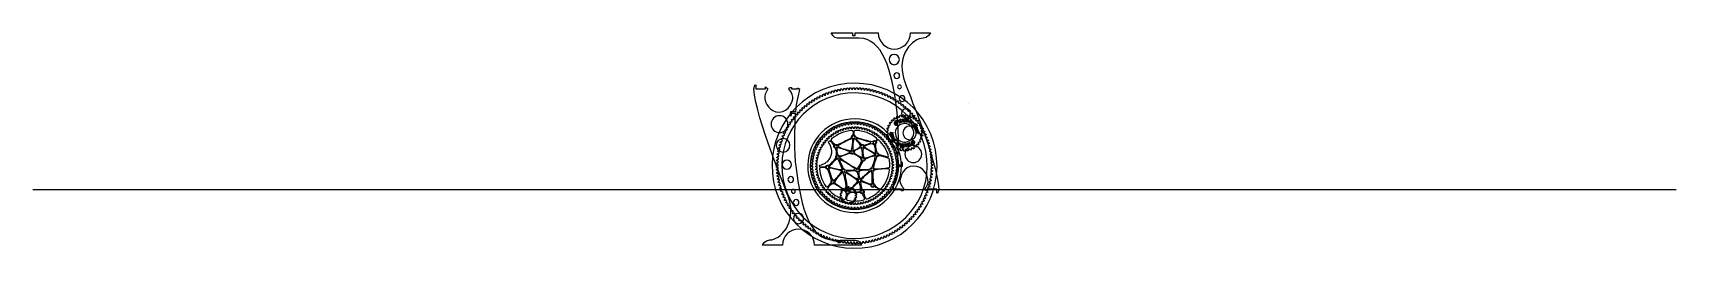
# Model space of a CAD drawing. Extents: x -275 to 303, y -16 to 61.
import ezdxf

# ---------------------------------------------------------------- set-up
doc = ezdxf.new("R2010")
doc.units = 0
doc.header["$MEASUREMENT"] = 0
for name, color, linetype in [('LAYER_1', 7, 'CONTINUOUS'), ('LAYER_2', 7, 'CONTINUOUS'), ('LAYER_3', 7, 'CONTINUOUS'), ('LAYER_4', 7, 'CONTINUOUS'), ('LAYER_5', 7, 'CONTINUOUS'), ('LAYER_6', 7, 'CONTINUOUS'), ('LAYER_8', 7, 'CONTINUOUS'), ('LAYER_9', 7, 'CONTINUOUS')]:
    doc.layers.add(name, color=color, linetype=linetype)

# ---------------------------------------------------------------- blocks, each defined once
blk = doc.blocks.new('BLOCK_3')
at = {"layer": 'LAYER_6'}
h = blk.add_hatch(color=60, dxfattribs=at)
h.dxf.hatch_style = 2
edge = h.paths.add_edge_path()
edge.add_spline(control_points=[(28.3, 29.68), (28.39, 29.74), (28.46, 29.79), (28.52, 29.81), (28.61, 29.85), (28.7, 29.87), (28.79, 29.88), (28.87, 29.88), (28.96, 29.87), (29.03, 29.84), (29.11, 29.81), (29.18, 29.76), (29.23, 29.69), (29.29, 29.63), (29.32, 29.56), (29.34, 29.47), (29.36, 29.39), (29.36, 29.28), (29.35, 29.14), (29.34, 29), (29.31, 28.88), (29.26, 28.77), (29.22, 28.67), (29.16, 28.58), (29.09, 28.52), (29.01, 28.45), (28.92, 28.4), (28.81, 28.38), (28.7, 28.36), (28.6, 28.36), (28.5, 28.4), (28.4, 28.43), (28.31, 28.49), (28.24, 28.57), (28.2, 28.62), (28.17, 28.67), (28.14, 28.72), (28.11, 28.78), (28.08, 28.84), (28.06, 28.92), (28.09, 28.99), (28.11, 29.06), (28.14, 29.16), (28.16, 29.21), (28.19, 29.34), (28.26, 29.54), (28.27, 29.58), (28.28, 29.63), (28.3, 29.68)], knot_values=[0, 0, 0, 0, 1, 1, 1, 2, 2, 2, 3, 3, 3, 4, 4, 4, 5, 5, 5, 6, 6, 6, 7, 7, 7, 8, 8, 8, 9, 9, 9, 10, 10, 10, 11, 11, 11, 12, 12, 12, 13, 13, 13, 14, 14, 14, 15, 15, 15, 16, 16, 16, 16], degree=3, periodic=1)
edge = h.paths.add_edge_path()
edge.add_spline(control_points=[(28.2, 29.2), (28.18, 29.13), (28.18, 29.08), (28.18, 29.05), (28.18, 29), (28.19, 28.95), (28.2, 28.9), (28.22, 28.85), (28.25, 28.8), (28.29, 28.75), (28.38, 28.65), (28.49, 28.59), (28.65, 28.57), (28.65, 28.61), (28.65, 28.64), (28.64, 28.67), (28.63, 28.69), (28.6, 28.74), (28.54, 28.8), (28.54, 28.8), (28.2, 29.2), (28.2, 29.2)], knot_values=[0, 0, 0, 0, 1, 1, 1, 2, 2, 2, 3, 3, 3, 4, 4, 4, 5, 5, 5, 6, 6, 6, 7, 7, 7, 7], degree=3, periodic=1)
edge = h.paths.add_edge_path()
edge.add_spline(control_points=[(28.36, 29.49), (28.33, 29.47), (28.3, 29.44), (28.26, 29.42), (28.26, 29.42), (28.62, 29), (28.62, 29), (28.66, 28.95), (28.69, 28.92), (28.7, 28.89), (28.71, 28.87), (28.71, 28.84), (28.71, 28.81), (28.71, 28.81), (28.69, 28.57), (28.69, 28.57), (28.77, 28.57), (28.83, 28.58), (28.88, 28.6), (28.94, 28.62), (28.99, 28.65), (29.05, 28.69), (29.05, 28.69), (28.36, 29.49), (28.36, 29.49)], knot_values=[0, 0, 0, 0, 1, 1, 1, 2, 2, 2, 3, 3, 3, 4, 4, 4, 5, 5, 5, 6, 6, 6, 7, 7, 7, 8, 8, 8, 8], degree=3, periodic=1)
edge = h.paths.add_edge_path()
edge.add_spline(control_points=[(28.56, 29.33), (28.62, 29.33), (28.67, 29.34), (28.71, 29.35), (28.75, 29.36), (28.79, 29.39), (28.82, 29.42), (28.86, 29.44), (28.88, 29.48), (28.9, 29.51), (28.92, 29.55), (28.93, 29.6), (28.93, 29.65), (28.88, 29.67), (28.83, 29.67), (28.79, 29.67), (28.72, 29.66), (28.66, 29.65), (28.59, 29.62), (28.53, 29.6), (28.46, 29.56), (28.4, 29.52), (28.4, 29.52), (28.56, 29.33), (28.56, 29.33)], knot_values=[0, 0, 0, 0, 1, 1, 1, 2, 2, 2, 3, 3, 3, 4, 4, 4, 5, 5, 5, 6, 6, 6, 7, 7, 7, 8, 8, 8, 8], degree=3, periodic=1)
edge = h.paths.add_edge_path()
edge.add_spline(control_points=[(28.81, 29.03), (28.82, 29.1), (28.83, 29.15), (28.85, 29.18), (28.86, 29.22), (28.89, 29.26), (28.93, 29.29), (28.97, 29.33), (29.01, 29.35), (29.06, 29.36), (29.1, 29.38), (29.16, 29.38), (29.22, 29.38), (29.2, 29.44), (29.17, 29.48), (29.14, 29.52), (29.11, 29.55), (29.08, 29.57), (29.06, 29.59), (29.04, 29.61), (29.01, 29.62), (28.98, 29.64), (28.97, 29.57), (28.95, 29.52), (28.93, 29.48), (28.91, 29.44), (28.88, 29.41), (28.85, 29.37), (28.81, 29.35), (28.78, 29.33), (28.74, 29.31), (28.7, 29.3), (28.65, 29.29), (28.59, 29.29), (28.59, 29.29), (28.81, 29.03), (28.81, 29.03)], knot_values=[0, 0, 0, 0, 1, 1, 1, 2, 2, 2, 3, 3, 3, 4, 4, 4, 5, 5, 5, 6, 6, 6, 7, 7, 7, 8, 8, 8, 9, 9, 9, 10, 10, 10, 11, 11, 11, 12, 12, 12, 12], degree=3, periodic=1)
edge = h.paths.add_edge_path()
edge.add_spline(control_points=[(29.08, 28.72), (29.14, 28.77), (29.18, 28.82), (29.2, 28.87), (29.24, 28.94), (29.26, 29.02), (29.27, 29.1), (29.27, 29.18), (29.26, 29.26), (29.24, 29.34), (29.12, 29.34), (29.03, 29.32), (28.96, 29.26), (28.92, 29.23), (28.89, 29.18), (28.87, 29.13), (28.86, 29.09), (28.85, 29.04), (28.85, 28.98), (28.85, 28.98), (29.08, 28.72), (29.08, 28.72)], knot_values=[0, 0, 0, 0, 1, 1, 1, 2, 2, 2, 3, 3, 3, 4, 4, 4, 5, 5, 5, 6, 6, 6, 7, 7, 7, 7], degree=3, periodic=1)
h = blk.add_hatch(color=60, dxfattribs=at)
h.dxf.hatch_style = 2
edge = h.paths.add_edge_path()
edge.add_spline(control_points=[(29.68, 30.09), (29.68, 30.09), (29.96, 30.07), (29.96, 30.07), (29.96, 30.07), (29.93, 29.89), (29.93, 29.89), (29.93, 29.89), (29.72, 29.91), (29.72, 29.91), (29.72, 29.91), (29.97, 29.37), (29.97, 29.37), (29.97, 29.37), (30.17, 29.38), (30.17, 29.38), (30.17, 29.38), (30.23, 29.48), (30.23, 29.48), (30.23, 29.48), (30.26, 29.45), (30.26, 29.45), (30.26, 29.45), (30.12, 29.2), (30.12, 29.2), (30.05, 29.2), (30, 29.2), (29.95, 29.2), (29.91, 29.2), (29.85, 29.19), (29.79, 29.17), (29.79, 29.17), (29.78, 29.19), (29.78, 29.19), (29.8, 29.21), (29.8, 29.23), (29.8, 29.25), (29.8, 29.28), (29.79, 29.32), (29.77, 29.36), (29.77, 29.36), (29.54, 29.84), (29.54, 29.84), (29.59, 29.91), (29.64, 29.99), (29.68, 30.09)], knot_values=[0, 0, 0, 0, 1, 1, 1, 2, 2, 2, 3, 3, 3, 4, 4, 4, 5, 5, 5, 6, 6, 6, 7, 7, 7, 8, 8, 8, 9, 9, 9, 10, 10, 10, 11, 11, 11, 12, 12, 12, 13, 13, 13, 14, 14, 14, 15, 15, 15, 15], degree=3, periodic=1)
h = blk.add_hatch(color=60, dxfattribs=at)
h.dxf.hatch_style = 2
edge = h.paths.add_edge_path()
edge.add_spline(control_points=[(30.08, 30.15), (30.08, 30.15), (30.23, 30.54), (30.23, 30.54), (30.23, 30.54), (30.25, 30.54), (30.25, 30.54), (30.25, 30.54), (30.32, 30.29), (30.32, 30.29), (30.32, 30.29), (30.5, 30.35), (30.5, 30.35), (30.5, 30.35), (30.53, 30.25), (30.53, 30.25), (30.53, 30.25), (30.35, 30.19), (30.35, 30.19), (30.35, 30.19), (30.54, 29.59), (30.54, 29.59), (30.54, 29.59), (30.67, 29.55), (30.67, 29.55), (30.67, 29.55), (30.71, 29.61), (30.71, 29.61), (30.71, 29.61), (30.74, 29.59), (30.74, 29.59), (30.74, 29.59), (30.59, 29.37), (30.59, 29.37), (30.5, 29.42), (30.41, 29.44), (30.32, 29.44), (30.32, 29.44), (30.32, 29.46), (30.32, 29.46), (30.33, 29.48), (30.35, 29.51), (30.35, 29.52), (30.35, 29.55), (30.35, 29.58), (30.33, 29.63), (30.33, 29.63), (30.17, 30.14), (30.17, 30.14), (30.17, 30.14), (30.09, 30.11), (30.09, 30.11), (30.09, 30.11), (30.08, 30.15), (30.08, 30.15)], knot_values=[0, 0, 0, 0, 1, 1, 1, 2, 2, 2, 3, 3, 3, 4, 4, 4, 5, 5, 5, 6, 6, 6, 7, 7, 7, 8, 8, 8, 9, 9, 9, 10, 10, 10, 11, 11, 11, 12, 12, 12, 13, 13, 13, 14, 14, 14, 15, 15, 15, 16, 16, 16, 17, 17, 17, 18, 18, 18, 18], degree=3, periodic=1)
h = blk.add_hatch(color=60, dxfattribs=at)
h.dxf.hatch_style = 2
edge = h.paths.add_edge_path()
edge.add_spline(control_points=[(31.38, 30.4), (31.38, 30.4), (31.48, 29.71), (31.48, 29.71), (31.39, 29.66), (31.33, 29.62), (31.29, 29.59), (31.26, 29.57), (31.24, 29.54), (31.21, 29.51), (31.11, 29.55), (31.03, 29.58), (30.97, 29.59), (30.92, 29.6), (30.87, 29.6), (30.82, 29.6), (30.82, 29.6), (30.8, 29.62), (30.8, 29.62), (30.83, 29.64), (30.84, 29.66), (30.84, 29.68), (30.85, 29.7), (30.85, 29.73), (30.84, 29.78), (30.84, 29.78), (30.77, 30.29), (30.77, 30.29), (30.88, 30.35), (30.97, 30.41), (31.04, 30.49), (31.13, 30.45), (31.25, 30.42), (31.38, 30.4)], knot_values=[0, 0, 0, 0, 1, 1, 1, 2, 2, 2, 3, 3, 3, 4, 4, 4, 5, 5, 5, 6, 6, 6, 7, 7, 7, 8, 8, 8, 9, 9, 9, 10, 10, 10, 11, 11, 11, 11], degree=3, periodic=1)
edge = h.paths.add_edge_path()
edge.add_spline(control_points=[(31.04, 29.74), (31.04, 29.74), (31.29, 29.67), (31.29, 29.67), (31.29, 29.67), (31.21, 30.26), (31.21, 30.26), (31.13, 30.29), (31.07, 30.3), (31.04, 30.31), (31.01, 30.31), (30.99, 30.32), (30.95, 30.32), (30.95, 30.32), (31.04, 29.74), (31.04, 29.74)], knot_values=[0, 0, 0, 0, 1, 1, 1, 2, 2, 2, 3, 3, 3, 4, 4, 4, 5, 5, 5, 5], degree=3, periodic=1)
h = blk.add_hatch(color=60, dxfattribs=at)
h.dxf.hatch_style = 2
edge = h.paths.add_edge_path()
edge.add_spline(control_points=[(32.99, 30.83), (33.05, 30.8), (33.09, 30.77), (33.12, 30.73), (33.16, 30.68), (33.18, 30.62), (33.17, 30.56), (33.16, 30.51), (33.13, 30.46), (33.09, 30.41), (33.04, 30.36), (32.97, 30.31), (32.86, 30.25), (32.94, 30.23), (33, 30.21), (33.03, 30.18), (33.07, 30.16), (33.09, 30.13), (33.1, 30.1), (33.11, 30.06), (33.11, 30.01), (33.1, 29.94), (33.1, 29.94), (33.05, 29.62), (33.05, 29.62), (32.83, 29.63), (32.63, 29.58), (32.46, 29.48), (32.41, 29.52), (32.36, 29.56), (32.32, 29.58), (32.24, 29.62), (32.16, 29.64), (32.07, 29.66), (31.96, 29.68), (31.87, 29.67), (31.8, 29.63), (31.75, 29.61), (31.72, 29.58), (31.72, 29.55), (31.72, 29.54), (31.72, 29.53), (31.73, 29.5), (31.74, 29.48), (31.74, 29.46), (31.74, 29.45), (31.74, 29.43), (31.73, 29.42), (31.72, 29.42), (31.71, 29.41), (31.7, 29.41), (31.69, 29.41), (31.67, 29.41), (31.66, 29.42), (31.65, 29.44), (31.64, 29.46), (31.63, 29.48), (31.64, 29.51), (31.64, 29.53), (31.65, 29.56), (31.67, 29.58), (31.7, 29.61), (31.74, 29.65), (31.8, 29.7), (31.87, 29.75), (31.91, 29.78), (31.93, 29.81), (31.95, 29.83), (31.96, 29.85), (31.97, 29.88), (31.97, 29.9), (31.97, 29.93), (31.95, 29.95), (31.94, 29.97), (31.91, 29.98), (31.89, 29.99), (31.86, 29.99), (31.84, 29.99), (31.82, 29.97), (31.8, 29.96), (31.79, 29.94), (31.78, 29.91), (31.78, 29.91), (31.74, 29.91), (31.74, 29.91), (31.75, 29.93), (31.75, 29.93), (31.75, 29.94), (31.76, 29.99), (31.78, 30.03), (31.82, 30.06), (31.86, 30.09), (31.91, 30.1), (31.97, 30.09), (31.97, 30.09), (31.98, 30.08), (32, 30.08), (32.01, 30.14), (32, 30.19), (31.99, 30.22), (31.97, 30.27), (31.93, 30.29), (31.88, 30.3), (31.84, 30.31), (31.81, 30.3), (31.78, 30.29), (31.77, 30.28), (31.75, 30.27), (31.73, 30.24), (31.73, 30.24), (31.7, 30.26), (31.7, 30.26), (31.71, 30.31), (31.74, 30.36), (31.79, 30.39), (31.83, 30.42), (31.89, 30.43), (31.95, 30.42), (31.97, 30.41), (32, 30.41), (32.03, 30.4), (32.05, 30.48), (32.07, 30.55), (32.09, 30.58), (32.11, 30.62), (32.13, 30.65), (32.17, 30.68), (32.21, 30.71), (32.28, 30.75), (32.37, 30.79), (32.29, 30.78), (32.21, 30.77), (32.15, 30.78), (32.12, 30.79), (32.07, 30.8), (32.01, 30.83), (31.98, 30.84), (31.95, 30.85), (31.94, 30.85), (31.91, 30.85), (31.88, 30.85), (31.86, 30.83), (31.84, 30.82), (31.82, 30.79), (31.81, 30.74), (31.81, 30.74), (31.77, 30.74), (31.77, 30.74), (31.78, 30.8), (31.8, 30.85), (31.83, 30.88), (31.85, 30.92), (31.88, 30.94), (31.93, 30.96), (31.97, 30.98), (32.01, 30.98), (32.05, 30.97), (32.09, 30.97), (32.14, 30.95), (32.21, 30.92), (32.28, 30.89), (32.34, 30.87), (32.39, 30.87), (32.42, 30.86), (32.45, 30.86), (32.49, 30.86), (32.52, 30.86), (32.56, 30.87), (32.62, 30.89), (32.62, 30.89), (32.63, 30.84), (32.63, 30.84), (32.49, 30.8), (32.39, 30.75), (32.34, 30.7), (32.28, 30.64), (32.25, 30.56), (32.23, 30.46), (32.23, 30.46), (32.17, 30.08), (32.17, 30.08), (32.16, 30), (32.14, 29.93), (32.12, 29.89), (32.09, 29.85), (32.04, 29.8), (31.98, 29.75), (32.1, 29.78), (32.18, 29.82), (32.22, 29.87), (32.27, 29.91), (32.3, 29.99), (32.31, 30.09), (32.31, 30.09), (32.36, 30.36), (32.36, 30.36), (32.38, 30.49), (32.4, 30.58), (32.43, 30.63), (32.46, 30.68), (32.51, 30.71), (32.58, 30.74), (32.64, 30.77), (32.78, 30.8), (32.99, 30.83)], knot_values=[0, 0, 0, 0, 1, 1, 1, 2, 2, 2, 3, 3, 3, 4, 4, 4, 5, 5, 5, 6, 6, 6, 7, 7, 7, 8, 8, 8, 9, 9, 9, 10, 10, 10, 11, 11, 11, 12, 12, 12, 13, 13, 13, 14, 14, 14, 15, 15, 15, 16, 16, 16, 17, 17, 17, 18, 18, 18, 19, 19, 19, 20, 20, 20, 21, 21, 21, 22, 22, 22, 23, 23, 23, 24, 24, 24, 25, 25, 25, 26, 26, 26, 27, 27, 27, 28, 28, 28, 29, 29, 29, 30, 30, 30, 31, 31, 31, 32, 32, 32, 33, 33, 33, 34, 34, 34, 35, 35, 35, 36, 36, 36, 37, 37, 37, 38, 38, 38, 39, 39, 39, 40, 40, 40, 41, 41, 41, 42, 42, 42, 43, 43, 43, 44, 44, 44, 45, 45, 45, 46, 46, 46, 47, 47, 47, 48, 48, 48, 49, 49, 49, 50, 50, 50, 51, 51, 51, 52, 52, 52, 53, 53, 53, 54, 54, 54, 55, 55, 55, 56, 56, 56, 57, 57, 57, 58, 58, 58, 59, 59, 59, 60, 60, 60, 61, 61, 61, 62, 62, 62, 63, 63, 63, 64, 64, 64, 65, 65, 65, 66, 66, 66, 67, 67, 67, 68, 68, 68, 68], degree=3, periodic=1)
edge = h.paths.add_edge_path()
edge.add_spline(control_points=[(32.81, 30.76), (32.74, 30.74), (32.69, 30.73), (32.67, 30.71), (32.64, 30.69), (32.62, 30.67), (32.61, 30.64), (32.59, 30.61), (32.58, 30.57), (32.57, 30.5), (32.57, 30.5), (32.51, 30.12), (32.51, 30.12), (32.5, 30.05), (32.49, 30), (32.47, 29.97), (32.45, 29.94), (32.42, 29.91), (32.38, 29.88), (32.34, 29.85), (32.27, 29.82), (32.15, 29.77), (32.21, 29.77), (32.26, 29.76), (32.31, 29.76), (32.4, 29.74), (32.48, 29.72), (32.55, 29.68), (32.55, 29.68), (32.67, 30.45), (32.67, 30.45), (32.67, 30.45), (32.71, 30.45), (32.71, 30.45), (32.71, 30.45), (32.67, 30.21), (32.67, 30.21), (32.76, 30.25), (32.84, 30.29), (32.88, 30.34), (32.93, 30.38), (32.96, 30.44), (32.97, 30.5), (32.98, 30.55), (32.97, 30.6), (32.95, 30.64), (32.92, 30.68), (32.88, 30.73), (32.81, 30.76)], knot_values=[0, 0, 0, 0, 1, 1, 1, 2, 2, 2, 3, 3, 3, 4, 4, 4, 5, 5, 5, 6, 6, 6, 7, 7, 7, 8, 8, 8, 9, 9, 9, 10, 10, 10, 11, 11, 11, 12, 12, 12, 13, 13, 13, 14, 14, 14, 15, 15, 15, 16, 16, 16, 16], degree=3, periodic=1)
edge = h.paths.add_edge_path()
edge.add_spline(control_points=[(32.89, 29.78), (32.83, 29.81), (32.79, 29.83), (32.75, 29.84), (32.7, 29.84), (32.66, 29.84), (32.61, 29.83), (32.61, 29.83), (32.59, 29.66), (32.59, 29.66), (32.61, 29.65), (32.63, 29.63), (32.66, 29.61), (32.72, 29.63), (32.79, 29.65), (32.87, 29.66), (32.87, 29.66), (32.89, 29.78), (32.89, 29.78)], knot_values=[0, 0, 0, 0, 1, 1, 1, 2, 2, 2, 3, 3, 3, 4, 4, 4, 5, 5, 5, 6, 6, 6, 6], degree=3, periodic=1)
edge = h.paths.add_edge_path()
edge.add_spline(control_points=[(32.92, 29.99), (32.86, 29.98), (32.82, 29.98), (32.78, 29.99), (32.73, 29.99), (32.69, 30.01), (32.64, 30.03), (32.64, 30.03), (32.62, 29.87), (32.62, 29.87), (32.67, 29.88), (32.71, 29.88), (32.76, 29.87), (32.8, 29.87), (32.84, 29.85), (32.89, 29.83), (32.89, 29.83), (32.92, 29.99), (32.92, 29.99)], knot_values=[0, 0, 0, 0, 1, 1, 1, 2, 2, 2, 3, 3, 3, 4, 4, 4, 5, 5, 5, 6, 6, 6, 6], degree=3, periodic=1)
edge = h.paths.add_edge_path()
edge.add_spline(control_points=[(32.65, 30.07), (32.7, 30.05), (32.74, 30.03), (32.78, 30.03), (32.82, 30.02), (32.87, 30.02), (32.92, 30.03), (32.93, 30.07), (32.93, 30.11), (32.91, 30.14), (32.9, 30.17), (32.86, 30.2), (32.81, 30.23), (32.74, 30.2), (32.69, 30.17), (32.66, 30.16), (32.66, 30.16), (32.65, 30.07), (32.65, 30.07)], knot_values=[0, 0, 0, 0, 1, 1, 1, 2, 2, 2, 3, 3, 3, 4, 4, 4, 5, 5, 5, 6, 6, 6, 6], degree=3, periodic=1)
h = blk.add_hatch(color=60, dxfattribs=at)
h.dxf.hatch_style = 2
edge = h.paths.add_edge_path()
edge.add_spline(control_points=[(34.1, 29.9), (34.1, 29.9), (34.12, 29.87), (34.12, 29.87), (34.07, 29.84), (34.03, 29.81), (34.01, 29.79), (33.99, 29.77), (33.97, 29.74), (33.95, 29.69), (33.95, 29.69), (33.78, 29.33), (33.78, 29.33), (33.75, 29.27), (33.74, 29.23), (33.74, 29.22), (33.74, 29.2), (33.75, 29.18), (33.76, 29.18), (33.76, 29.18), (33.77, 29.17), (33.78, 29.17), (33.79, 29.17), (33.8, 29.18), (33.83, 29.19), (33.83, 29.19), (33.84, 29.15), (33.84, 29.15), (33.84, 29.15), (33.58, 29.08), (33.58, 29.08), (33.56, 29.13), (33.54, 29.18), (33.54, 29.21), (33.54, 29.25), (33.55, 29.29), (33.57, 29.34), (33.57, 29.34), (33.22, 29.26), (33.22, 29.26), (33.16, 29.38), (33.15, 29.48), (33.18, 29.56), (33.21, 29.61), (33.24, 29.65), (33.28, 29.69), (33.34, 29.73), (33.42, 29.78), (33.53, 29.83), (33.53, 29.83), (33.53, 30.09), (33.53, 30.09), (33.53, 30.09), (33.55, 30.11), (33.55, 30.11), (33.57, 30.1), (33.59, 30.09), (33.6, 30.08), (33.66, 30.05), (33.73, 30.05), (33.81, 30.08), (33.84, 30.03), (33.88, 29.99), (33.92, 29.96), (33.96, 29.92), (33.99, 29.89), (34.02, 29.88), (34.03, 29.87), (34.04, 29.87), (34.05, 29.87), (34.06, 29.88), (34.07, 29.88), (34.1, 29.9)], knot_values=[0, 0, 0, 0, 1, 1, 1, 2, 2, 2, 3, 3, 3, 4, 4, 4, 5, 5, 5, 6, 6, 6, 7, 7, 7, 8, 8, 8, 9, 9, 9, 10, 10, 10, 11, 11, 11, 12, 12, 12, 13, 13, 13, 14, 14, 14, 15, 15, 15, 16, 16, 16, 17, 17, 17, 18, 18, 18, 19, 19, 19, 20, 20, 20, 21, 21, 21, 22, 22, 22, 23, 23, 23, 24, 24, 24, 24], degree=3, periodic=1)
edge = h.paths.add_edge_path()
edge.add_spline(control_points=[(33.69, 29.58), (33.69, 29.58), (33.53, 29.78), (33.53, 29.78), (33.47, 29.72), (33.42, 29.67), (33.4, 29.62), (33.35, 29.53), (33.36, 29.43), (33.41, 29.34), (33.41, 29.34), (33.59, 29.38), (33.59, 29.38), (33.59, 29.38), (33.69, 29.58), (33.69, 29.58)], knot_values=[0, 0, 0, 0, 1, 1, 1, 2, 2, 2, 3, 3, 3, 4, 4, 4, 5, 5, 5, 5], degree=3, periodic=1)
h.paths.add_polyline_path([(33.81, 29.84), (33.56, 30.06), (33.56, 29.8), (33.71, 29.62)])
h = blk.add_hatch(color=60, dxfattribs=at)
h.dxf.hatch_style = 2
edge = h.paths.add_edge_path()
edge.add_spline(control_points=[(34.81, 29.46), (34.81, 29.46), (34.82, 29.24), (34.82, 29.24), (34.82, 29.24), (34.63, 29.22), (34.63, 29.22), (34.63, 29.22), (34.63, 29.41), (34.63, 29.41), (34.63, 29.41), (34.5, 29.4), (34.5, 29.4), (34.5, 29.4), (34.18, 28.96), (34.18, 28.96), (34.18, 28.96), (34.22, 28.84), (34.22, 28.84), (34.22, 28.84), (34.34, 28.84), (34.34, 28.84), (34.34, 28.84), (34.34, 28.8), (34.34, 28.8), (34.34, 28.8), (34.03, 28.79), (34.03, 28.79), (34.02, 28.86), (34, 28.91), (33.99, 28.95), (33.97, 28.98), (33.95, 29.02), (33.92, 29.05), (33.92, 29.05), (33.94, 29.07), (33.94, 29.07), (33.97, 29.07), (34, 29.07), (34.01, 29.08), (34.03, 29.09), (34.06, 29.12), (34.09, 29.17), (34.09, 29.17), (34.32, 29.47), (34.32, 29.47), (34.35, 29.51), (34.36, 29.54), (34.36, 29.56), (34.36, 29.58), (34.36, 29.59), (34.35, 29.6), (34.34, 29.61), (34.31, 29.61), (34.28, 29.61), (34.28, 29.61), (34.28, 29.64), (34.28, 29.64), (34.28, 29.64), (34.53, 29.66), (34.53, 29.66), (34.55, 29.6), (34.56, 29.55), (34.56, 29.51), (34.56, 29.49), (34.55, 29.46), (34.53, 29.44), (34.53, 29.44), (34.81, 29.46), (34.81, 29.46)], knot_values=[0, 0, 0, 0, 1, 1, 1, 2, 2, 2, 3, 3, 3, 4, 4, 4, 5, 5, 5, 6, 6, 6, 7, 7, 7, 8, 8, 8, 9, 9, 9, 10, 10, 10, 11, 11, 11, 12, 12, 12, 13, 13, 13, 14, 14, 14, 15, 15, 15, 16, 16, 16, 17, 17, 17, 18, 18, 18, 19, 19, 19, 20, 20, 20, 21, 21, 21, 22, 22, 22, 23, 23, 23, 23], degree=3, periodic=1)
h = blk.add_hatch(color=60, dxfattribs=at)
h.dxf.hatch_style = 2
edge = h.paths.add_edge_path()
edge.add_spline(control_points=[(36.39, 28.28), (36.39, 28.28), (36.41, 28.25), (36.41, 28.25), (36.37, 28.22), (36.33, 28.2), (36.3, 28.19), (36.25, 28.19), (36.21, 28.19), (36.17, 28.21), (36.13, 28.23), (36.09, 28.25), (36.06, 28.29), (36.03, 28.33), (36.01, 28.39), (35.99, 28.46), (35.99, 28.46), (35.79, 28.31), (35.79, 28.31), (35.79, 28.31), (35.97, 28.08), (35.97, 28.08), (35.97, 28.08), (35.82, 28.03), (35.82, 28.03), (35.82, 28.03), (35.68, 28.22), (35.68, 28.22), (35.68, 28.22), (35.33, 27.95), (35.33, 27.95), (35.26, 27.9), (35.2, 27.87), (35.16, 27.85), (35.12, 27.84), (35.08, 27.83), (35.03, 27.84), (34.98, 27.84), (34.92, 27.86), (34.87, 27.89), (34.8, 27.93), (34.74, 27.96), (34.7, 27.99), (34.7, 27.99), (34.36, 28.22), (34.36, 28.22), (34.32, 28.35), (34.29, 28.42), (34.28, 28.43), (34.27, 28.45), (34.25, 28.46), (34.24, 28.46), (34.22, 28.46), (34.2, 28.46), (34.17, 28.45), (34.17, 28.45), (34.15, 28.48), (34.15, 28.48), (34.19, 28.51), (34.22, 28.53), (34.25, 28.53), (34.29, 28.54), (34.33, 28.54), (34.36, 28.53), (34.4, 28.52), (34.42, 28.5), (34.44, 28.47), (34.47, 28.43), (34.5, 28.37), (34.52, 28.29), (34.53, 28.23), (34.54, 28.2), (34.55, 28.18), (34.55, 28.17), (34.56, 28.16), (34.57, 28.15), (34.58, 28.14), (34.59, 28.13), (34.62, 28.12), (34.64, 28.12), (34.66, 28.13), (34.69, 28.14), (34.72, 28.16), (34.78, 28.2), (34.86, 28.26), (34.86, 28.26), (35.36, 28.64), (35.36, 28.64), (35.36, 28.64), (35.32, 28.69), (35.32, 28.69), (35.27, 28.77), (35.21, 28.82), (35.17, 28.84), (35.12, 28.86), (35.07, 28.87), (35.01, 28.87), (35.01, 28.87), (35, 28.91), (35, 28.91), (35.08, 28.94), (35.14, 28.95), (35.2, 28.94), (35.29, 28.92), (35.37, 28.86), (35.44, 28.76), (35.45, 28.76), (35.46, 28.74), (35.47, 28.73), (35.47, 28.73), (35.63, 28.85), (35.63, 28.85), (35.63, 28.85), (35.66, 28.8), (35.66, 28.8), (35.71, 28.74), (35.76, 28.69), (35.82, 28.66), (35.89, 28.62), (35.95, 28.6), (36.01, 28.58), (36.05, 28.58), (36.1, 28.57), (36.16, 28.58), (36.17, 28.46), (36.19, 28.37), (36.23, 28.32), (36.25, 28.29), (36.27, 28.28), (36.3, 28.27), (36.32, 28.27), (36.35, 28.27), (36.39, 28.28)], knot_values=[0, 0, 0, 0, 1, 1, 1, 2, 2, 2, 3, 3, 3, 4, 4, 4, 5, 5, 5, 6, 6, 6, 7, 7, 7, 8, 8, 8, 9, 9, 9, 10, 10, 10, 11, 11, 11, 12, 12, 12, 13, 13, 13, 14, 14, 14, 15, 15, 15, 16, 16, 16, 17, 17, 17, 18, 18, 18, 19, 19, 19, 20, 20, 20, 21, 21, 21, 22, 22, 22, 23, 23, 23, 24, 24, 24, 25, 25, 25, 26, 26, 26, 27, 27, 27, 28, 28, 28, 29, 29, 29, 30, 30, 30, 31, 31, 31, 32, 32, 32, 33, 33, 33, 34, 34, 34, 35, 35, 35, 36, 36, 36, 37, 37, 37, 38, 38, 38, 39, 39, 39, 40, 40, 40, 41, 41, 41, 42, 42, 42, 43, 43, 43, 44, 44, 44, 44], degree=3, periodic=1)
edge = h.paths.add_edge_path()
edge.add_spline(control_points=[(35.84, 28.59), (35.8, 28.61), (35.75, 28.64), (35.71, 28.67), (35.71, 28.67), (35.11, 28.21), (35.11, 28.21), (35.09, 28.2), (35.05, 28.17), (34.99, 28.13), (34.96, 28.11), (34.93, 28.09), (34.91, 28.08), (34.87, 28.07), (34.84, 28.07), (34.8, 28.06), (34.77, 28.06), (34.72, 28.07), (34.65, 28.08), (34.72, 28.03), (34.79, 28), (34.86, 27.99), (34.92, 27.98), (34.98, 27.98), (35.03, 28), (35.08, 28.02), (35.15, 28.06), (35.23, 28.12), (35.23, 28.12), (35.84, 28.59), (35.84, 28.59)], knot_values=[0, 0, 0, 0, 1, 1, 1, 2, 2, 2, 3, 3, 3, 4, 4, 4, 5, 5, 5, 6, 6, 6, 7, 7, 7, 8, 8, 8, 9, 9, 9, 10, 10, 10, 10], degree=3, periodic=1)
h = blk.add_hatch(color=60, dxfattribs=at)
h.dxf.hatch_style = 2
edge = h.paths.add_edge_path()
edge.add_spline(control_points=[(26.84, 25.37), (26.84, 25.37), (26.52, 25.62), (26.52, 25.62), (26.52, 25.62), (26.52, 25.65), (26.52, 25.65), (26.52, 25.65), (26.77, 25.64), (26.77, 25.64), (26.77, 25.64), (26.77, 25.83), (26.77, 25.83), (26.77, 25.83), (26.88, 25.83), (26.88, 25.83), (26.88, 25.83), (26.88, 25.65), (26.88, 25.65), (26.88, 25.65), (27.51, 25.65), (27.51, 25.65), (27.51, 25.65), (27.58, 25.76), (27.58, 25.76), (27.58, 25.76), (27.54, 25.82), (27.54, 25.82), (27.54, 25.82), (27.57, 25.84), (27.57, 25.84), (27.57, 25.84), (27.73, 25.64), (27.73, 25.64), (27.66, 25.57), (27.61, 25.49), (27.59, 25.4), (27.59, 25.4), (27.57, 25.4), (27.57, 25.4), (27.55, 25.42), (27.54, 25.44), (27.52, 25.45), (27.5, 25.46), (27.46, 25.46), (27.42, 25.46), (27.42, 25.46), (26.88, 25.45), (26.88, 25.45), (26.88, 25.45), (26.88, 25.37), (26.88, 25.37), (26.88, 25.37), (26.84, 25.37), (26.84, 25.37)], knot_values=[0, 0, 0, 0, 1, 1, 1, 2, 2, 2, 3, 3, 3, 4, 4, 4, 5, 5, 5, 6, 6, 6, 7, 7, 7, 8, 8, 8, 9, 9, 9, 10, 10, 10, 11, 11, 11, 12, 12, 12, 13, 13, 13, 14, 14, 14, 15, 15, 15, 16, 16, 16, 17, 17, 17, 18, 18, 18, 18], degree=3, periodic=1)
h = blk.add_hatch(color=60, dxfattribs=at)
h.dxf.hatch_style = 2
edge = h.paths.add_edge_path()
edge.add_spline(control_points=[(27.14, 24.96), (27.14, 24.96), (27.21, 25.2), (27.21, 25.2), (27.21, 25.2), (27.6, 25.27), (27.6, 25.27), (27.61, 25.22), (27.63, 25.17), (27.66, 25.14), (27.69, 25.1), (27.73, 25.06), (27.79, 25.01), (27.77, 24.96), (27.76, 24.92), (27.75, 24.89), (27.75, 24.85), (27.75, 24.81), (27.76, 24.78), (27.77, 24.72), (27.79, 24.67), (27.84, 24.63), (27.85, 24.62), (27.86, 24.61), (27.86, 24.6), (27.87, 24.59), (27.86, 24.59), (27.86, 24.58), (27.85, 24.57), (27.85, 24.56), (27.84, 24.56), (27.83, 24.56), (27.82, 24.57), (27.81, 24.58), (27.8, 24.58), (27.78, 24.59), (27.76, 24.61), (27.76, 24.61), (27.64, 24.67), (27.64, 24.67), (27.64, 24.67), (27.46, 24.76), (27.46, 24.76), (27.46, 24.76), (27.39, 24.54), (27.39, 24.54), (27.39, 24.54), (27.04, 24.48), (27.04, 24.48), (27.01, 24.54), (26.98, 24.58), (26.95, 24.61), (26.92, 24.65), (26.88, 24.67), (26.83, 24.7), (26.85, 24.78), (26.86, 24.85), (26.87, 24.9), (26.87, 24.94), (26.87, 24.97), (26.86, 25), (26.86, 25.04), (26.84, 25.06), (26.83, 25.08), (26.81, 25.1), (26.79, 25.1), (26.77, 25.1), (26.76, 25.1), (26.75, 25.09), (26.74, 25.07), (26.73, 25.05), (26.71, 25.03), (26.69, 25.03), (26.67, 25.02), (26.65, 25.03), (26.64, 25.03), (26.63, 25.04), (26.62, 25.05), (26.61, 25.07), (26.61, 25.08), (26.62, 25.1), (26.63, 25.12), (26.64, 25.13), (26.66, 25.14), (26.69, 25.15), (26.71, 25.15), (26.74, 25.15), (26.77, 25.15), (26.8, 25.14), (26.83, 25.12), (26.88, 25.1), (26.88, 25.1), (27.14, 24.96), (27.14, 24.96)], knot_values=[0, 0, 0, 0, 1, 1, 1, 2, 2, 2, 3, 3, 3, 4, 4, 4, 5, 5, 5, 6, 6, 6, 7, 7, 7, 8, 8, 8, 9, 9, 9, 10, 10, 10, 11, 11, 11, 12, 12, 12, 13, 13, 13, 14, 14, 14, 15, 15, 15, 16, 16, 16, 17, 17, 17, 18, 18, 18, 19, 19, 19, 20, 20, 20, 21, 21, 21, 22, 22, 22, 23, 23, 23, 24, 24, 24, 25, 25, 25, 26, 26, 26, 27, 27, 27, 28, 28, 28, 29, 29, 29, 30, 30, 30, 31, 31, 31, 31], degree=3, periodic=1)
edge = h.paths.add_edge_path()
edge.add_spline(control_points=[(27.3, 24.88), (27.3, 24.88), (27.64, 24.71), (27.64, 24.71), (27.63, 24.74), (27.62, 24.76), (27.61, 24.79), (27.6, 24.81), (27.59, 24.83), (27.59, 24.85), (27.58, 24.92), (27.59, 25), (27.62, 25.08), (27.62, 25.08), (27.35, 25.03), (27.35, 25.03), (27.35, 25.03), (27.3, 24.88), (27.3, 24.88)], knot_values=[0, 0, 0, 0, 1, 1, 1, 2, 2, 2, 3, 3, 3, 4, 4, 4, 5, 5, 5, 6, 6, 6, 6], degree=3, periodic=1)
edge = h.paths.add_edge_path()
edge.add_spline(control_points=[(27.25, 24.71), (27.25, 24.71), (27.29, 24.85), (27.29, 24.85), (27.29, 24.85), (26.99, 25), (26.99, 25), (27.01, 24.96), (27.02, 24.92), (27.02, 24.89), (27.04, 24.82), (27.03, 24.74), (26.99, 24.66), (26.99, 24.66), (27.25, 24.71), (27.25, 24.71)], knot_values=[0, 0, 0, 0, 1, 1, 1, 2, 2, 2, 3, 3, 3, 4, 4, 4, 5, 5, 5, 5], degree=3, periodic=1)
h = blk.add_hatch(color=60, dxfattribs=at)
h.dxf.hatch_style = 2
edge = h.paths.add_edge_path()
edge.add_spline(control_points=[(26.98, 23.02), (26.98, 23.02), (26.96, 23.06), (26.96, 23.06), (27, 23.09), (27.04, 23.11), (27.07, 23.11), (27.11, 23.12), (27.16, 23.12), (27.2, 23.1), (27.24, 23.08), (27.27, 23.05), (27.3, 23.02), (27.33, 22.98), (27.36, 22.92), (27.38, 22.85), (27.38, 22.85), (27.58, 23), (27.58, 23), (27.58, 23), (27.4, 23.23), (27.4, 23.23), (27.4, 23.23), (27.54, 23.27), (27.54, 23.27), (27.54, 23.27), (27.69, 23.08), (27.69, 23.08), (27.69, 23.08), (28.04, 23.35), (28.04, 23.35), (28.11, 23.41), (28.17, 23.44), (28.2, 23.45), (28.24, 23.47), (28.29, 23.47), (28.34, 23.47), (28.39, 23.46), (28.44, 23.45), (28.49, 23.42), (28.57, 23.38), (28.63, 23.35), (28.67, 23.32), (28.67, 23.32), (29.01, 23.09), (29.01, 23.09), (29.05, 22.96), (29.07, 22.89), (29.09, 22.87), (29.1, 22.86), (29.11, 22.85), (29.13, 22.85), (29.15, 22.85), (29.17, 22.85), (29.2, 22.86), (29.2, 22.86), (29.21, 22.82), (29.21, 22.82), (29.18, 22.8), (29.15, 22.78), (29.12, 22.78), (29.08, 22.76), (29.04, 22.76), (29.01, 22.78), (28.97, 22.79), (28.94, 22.81), (28.92, 22.84), (28.89, 22.87), (28.87, 22.94), (28.85, 23.02), (28.83, 23.08), (28.82, 23.11), (28.82, 23.12), (28.81, 23.14), (28.81, 23.15), (28.8, 23.15), (28.79, 23.17), (28.77, 23.18), (28.75, 23.18), (28.73, 23.19), (28.7, 23.18), (28.67, 23.16), (28.64, 23.15), (28.59, 23.11), (28.51, 23.04), (28.51, 23.04), (28.01, 22.66), (28.01, 22.66), (28.01, 22.66), (28.04, 22.62), (28.04, 22.62), (28.1, 22.54), (28.15, 22.49), (28.2, 22.47), (28.25, 22.44), (28.3, 22.43), (28.36, 22.44), (28.36, 22.44), (28.37, 22.4), (28.37, 22.4), (28.29, 22.37), (28.22, 22.36), (28.17, 22.37), (28.08, 22.39), (28, 22.45), (27.92, 22.54), (27.92, 22.55), (27.91, 22.56), (27.9, 22.58), (27.9, 22.58), (27.74, 22.46), (27.74, 22.46), (27.74, 22.46), (27.7, 22.51), (27.7, 22.51), (27.66, 22.57), (27.61, 22.61), (27.54, 22.65), (27.48, 22.69), (27.42, 22.71), (27.36, 22.72), (27.32, 22.73), (27.27, 22.73), (27.21, 22.73), (27.2, 22.85), (27.17, 22.94), (27.13, 22.99), (27.11, 23.01), (27.09, 23.03), (27.07, 23.03), (27.05, 23.04), (27.02, 23.04), (26.98, 23.02)], knot_values=[0, 0, 0, 0, 1, 1, 1, 2, 2, 2, 3, 3, 3, 4, 4, 4, 5, 5, 5, 6, 6, 6, 7, 7, 7, 8, 8, 8, 9, 9, 9, 10, 10, 10, 11, 11, 11, 12, 12, 12, 13, 13, 13, 14, 14, 14, 15, 15, 15, 16, 16, 16, 17, 17, 17, 18, 18, 18, 19, 19, 19, 20, 20, 20, 21, 21, 21, 22, 22, 22, 23, 23, 23, 24, 24, 24, 25, 25, 25, 26, 26, 26, 27, 27, 27, 28, 28, 28, 29, 29, 29, 30, 30, 30, 31, 31, 31, 32, 32, 32, 33, 33, 33, 34, 34, 34, 35, 35, 35, 36, 36, 36, 37, 37, 37, 38, 38, 38, 39, 39, 39, 40, 40, 40, 41, 41, 41, 42, 42, 42, 43, 43, 43, 44, 44, 44, 44], degree=3, periodic=1)
edge = h.paths.add_edge_path()
edge.add_spline(control_points=[(27.53, 22.72), (27.57, 22.7), (27.61, 22.67), (27.65, 22.64), (27.65, 22.64), (28.25, 23.09), (28.25, 23.09), (28.27, 23.11), (28.31, 23.14), (28.38, 23.18), (28.41, 23.2), (28.44, 23.22), (28.46, 23.22), (28.49, 23.24), (28.53, 23.24), (28.56, 23.24), (28.6, 23.24), (28.65, 23.24), (28.72, 23.23), (28.64, 23.28), (28.57, 23.3), (28.51, 23.32), (28.44, 23.33), (28.39, 23.33), (28.34, 23.31), (28.29, 23.29), (28.22, 23.25), (28.14, 23.19), (28.14, 23.19), (27.53, 22.72), (27.53, 22.72)], knot_values=[0, 0, 0, 0, 1, 1, 1, 2, 2, 2, 3, 3, 3, 4, 4, 4, 5, 5, 5, 6, 6, 6, 7, 7, 7, 8, 8, 8, 9, 9, 9, 10, 10, 10, 10], degree=3, periodic=1)
h = blk.add_hatch(color=60, dxfattribs=at)
h.dxf.hatch_style = 2
edge = h.paths.add_edge_path()
edge.add_spline(control_points=[(27.04, 23.97), (27.04, 23.97), (27.23, 24.33), (27.23, 24.33), (27.23, 24.33), (27.66, 24.04), (27.66, 24.04), (27.66, 24.04), (27.81, 24.11), (27.81, 24.11), (27.81, 24.11), (27.82, 24.34), (27.82, 24.34), (27.82, 24.34), (27.67, 24.44), (27.67, 24.44), (27.67, 24.44), (27.69, 24.47), (27.69, 24.47), (27.69, 24.47), (27.99, 24.26), (27.99, 24.26), (27.99, 24.2), (27.98, 24.14), (27.98, 24.1), (27.98, 24.05), (27.99, 24), (28, 23.92), (28, 23.92), (27.98, 23.91), (27.98, 23.91), (27.96, 23.93), (27.94, 23.94), (27.92, 23.94), (27.9, 23.94), (27.86, 23.92), (27.81, 23.9), (27.81, 23.9), (27.31, 23.71), (27.31, 23.71), (27.27, 23.76), (27.23, 23.79), (27.2, 23.82), (27.18, 23.84), (27.13, 23.89), (27.04, 23.97)], knot_values=[0, 0, 0, 0, 1, 1, 1, 2, 2, 2, 3, 3, 3, 4, 4, 4, 5, 5, 5, 6, 6, 6, 7, 7, 7, 8, 8, 8, 9, 9, 9, 10, 10, 10, 11, 11, 11, 12, 12, 12, 13, 13, 13, 14, 14, 14, 15, 15, 15, 15], degree=3, periodic=1)
h.paths.add_polyline_path([(27.19, 23.88), (27.2, 23.87), (27.6, 24.02), (27.35, 24.19)])
h = blk.add_hatch(color=60, dxfattribs=at)
h.dxf.hatch_style = 2
edge = h.paths.add_edge_path()
edge.add_spline(control_points=[(36.33, 27.34), (36.33, 27.34), (36.14, 26.98), (36.14, 26.98), (36.14, 26.98), (35.71, 27.26), (35.71, 27.26), (35.71, 27.26), (35.55, 27.2), (35.55, 27.2), (35.55, 27.2), (35.55, 26.97), (35.55, 26.97), (35.55, 26.97), (35.7, 26.87), (35.7, 26.87), (35.7, 26.87), (35.68, 26.84), (35.68, 26.84), (35.68, 26.84), (35.37, 27.04), (35.37, 27.04), (35.38, 27.11), (35.38, 27.17), (35.38, 27.21), (35.38, 27.25), (35.38, 27.31), (35.36, 27.39), (35.36, 27.39), (35.38, 27.39), (35.38, 27.39), (35.4, 27.38), (35.42, 27.37), (35.44, 27.37), (35.46, 27.37), (35.5, 27.38), (35.56, 27.4), (35.56, 27.4), (36.06, 27.6), (36.06, 27.6), (36.1, 27.55), (36.13, 27.51), (36.16, 27.48), (36.19, 27.46), (36.24, 27.41), (36.33, 27.34)], knot_values=[0, 0, 0, 0, 1, 1, 1, 2, 2, 2, 3, 3, 3, 4, 4, 4, 5, 5, 5, 6, 6, 6, 7, 7, 7, 8, 8, 8, 9, 9, 9, 10, 10, 10, 11, 11, 11, 12, 12, 12, 13, 13, 13, 14, 14, 14, 15, 15, 15, 15], degree=3, periodic=1)
h.paths.add_polyline_path([(36.18, 27.43), (36.17, 27.44), (35.77, 27.28), (36.02, 27.12)])
h = blk.add_hatch(color=60, dxfattribs=at)
h.dxf.hatch_style = 2
edge = h.paths.add_edge_path()
edge.add_spline(control_points=[(36.23, 26.34), (36.23, 26.34), (36.16, 26.11), (36.16, 26.11), (36.16, 26.11), (35.77, 26.04), (35.77, 26.04), (35.76, 26.09), (35.74, 26.13), (35.71, 26.17), (35.68, 26.21), (35.64, 26.25), (35.58, 26.29), (35.6, 26.34), (35.61, 26.39), (35.61, 26.42), (35.62, 26.46), (35.62, 26.49), (35.61, 26.53), (35.6, 26.59), (35.57, 26.64), (35.53, 26.68), (35.51, 26.69), (35.5, 26.7), (35.5, 26.71), (35.5, 26.71), (35.5, 26.72), (35.51, 26.73), (35.51, 26.74), (35.52, 26.74), (35.53, 26.74), (35.53, 26.75), (35.55, 26.74), (35.56, 26.73), (35.57, 26.72), (35.59, 26.71), (35.61, 26.7), (35.61, 26.7), (35.73, 26.64), (35.73, 26.64), (35.73, 26.64), (35.91, 26.55), (35.91, 26.55), (35.91, 26.55), (35.98, 26.77), (35.98, 26.77), (35.98, 26.77), (36.32, 26.83), (36.32, 26.83), (36.35, 26.77), (36.39, 26.72), (36.42, 26.69), (36.45, 26.66), (36.49, 26.63), (36.53, 26.61), (36.52, 26.52), (36.5, 26.46), (36.5, 26.41), (36.5, 26.37), (36.5, 26.34), (36.5, 26.3), (36.51, 26.27), (36.52, 26.24), (36.54, 26.23), (36.56, 26.21), (36.58, 26.21), (36.59, 26.21), (36.6, 26.21), (36.61, 26.22), (36.62, 26.23), (36.64, 26.26), (36.66, 26.28), (36.68, 26.28), (36.7, 26.28), (36.71, 26.28), (36.73, 26.27), (36.74, 26.26), (36.75, 26.25), (36.75, 26.24), (36.75, 26.22), (36.75, 26.21), (36.74, 26.19), (36.72, 26.17), (36.7, 26.16), (36.68, 26.16), (36.65, 26.15), (36.62, 26.15), (36.6, 26.16), (36.57, 26.17), (36.53, 26.18), (36.49, 26.21), (36.49, 26.21), (36.23, 26.34), (36.23, 26.34)], knot_values=[0, 0, 0, 0, 1, 1, 1, 2, 2, 2, 3, 3, 3, 4, 4, 4, 5, 5, 5, 6, 6, 6, 7, 7, 7, 8, 8, 8, 9, 9, 9, 10, 10, 10, 11, 11, 11, 12, 12, 12, 13, 13, 13, 14, 14, 14, 15, 15, 15, 16, 16, 16, 17, 17, 17, 18, 18, 18, 19, 19, 19, 20, 20, 20, 21, 21, 21, 22, 22, 22, 23, 23, 23, 24, 24, 24, 25, 25, 25, 26, 26, 26, 27, 27, 27, 28, 28, 28, 29, 29, 29, 30, 30, 30, 31, 31, 31, 31], degree=3, periodic=1)
edge = h.paths.add_edge_path()
edge.add_spline(control_points=[(36.06, 26.43), (36.06, 26.43), (35.73, 26.59), (35.73, 26.59), (35.74, 26.57), (35.75, 26.54), (35.76, 26.52), (35.77, 26.5), (35.77, 26.48), (35.78, 26.46), (35.79, 26.39), (35.78, 26.31), (35.75, 26.23), (35.75, 26.23), (36.01, 26.28), (36.01, 26.28), (36.01, 26.28), (36.06, 26.43), (36.06, 26.43)], knot_values=[0, 0, 0, 0, 1, 1, 1, 2, 2, 2, 3, 3, 3, 4, 4, 4, 5, 5, 5, 6, 6, 6, 6], degree=3, periodic=1)
edge = h.paths.add_edge_path()
edge.add_spline(control_points=[(36.12, 26.6), (36.12, 26.6), (36.08, 26.46), (36.08, 26.46), (36.08, 26.46), (36.38, 26.31), (36.38, 26.31), (36.36, 26.35), (36.35, 26.38), (36.34, 26.41), (36.33, 26.49), (36.34, 26.57), (36.38, 26.65), (36.38, 26.65), (36.12, 26.6), (36.12, 26.6)], knot_values=[0, 0, 0, 0, 1, 1, 1, 2, 2, 2, 3, 3, 3, 4, 4, 4, 5, 5, 5, 5], degree=3, periodic=1)
h = blk.add_hatch(color=60, dxfattribs=at)
h.dxf.hatch_style = 2
edge = h.paths.add_edge_path()
edge.add_spline(control_points=[(36.52, 25.94), (36.52, 25.94), (36.85, 25.69), (36.85, 25.69), (36.85, 25.69), (36.85, 25.66), (36.85, 25.66), (36.85, 25.66), (36.59, 25.66), (36.59, 25.66), (36.59, 25.66), (36.6, 25.48), (36.6, 25.48), (36.6, 25.48), (36.49, 25.47), (36.49, 25.47), (36.49, 25.47), (36.49, 25.66), (36.49, 25.66), (36.49, 25.66), (35.86, 25.65), (35.86, 25.65), (35.86, 25.65), (35.78, 25.55), (35.78, 25.55), (35.78, 25.55), (35.83, 25.49), (35.83, 25.49), (35.83, 25.49), (35.8, 25.46), (35.8, 25.46), (35.8, 25.46), (35.63, 25.67), (35.63, 25.67), (35.7, 25.74), (35.75, 25.82), (35.78, 25.91), (35.78, 25.91), (35.79, 25.91), (35.79, 25.91), (35.81, 25.88), (35.83, 25.87), (35.85, 25.86), (35.87, 25.85), (35.9, 25.84), (35.95, 25.84), (35.95, 25.84), (36.49, 25.85), (36.49, 25.85), (36.49, 25.85), (36.48, 25.94), (36.48, 25.94), (36.48, 25.94), (36.52, 25.94), (36.52, 25.94)], knot_values=[0, 0, 0, 0, 1, 1, 1, 2, 2, 2, 3, 3, 3, 4, 4, 4, 5, 5, 5, 6, 6, 6, 7, 7, 7, 8, 8, 8, 9, 9, 9, 10, 10, 10, 11, 11, 11, 12, 12, 12, 13, 13, 13, 14, 14, 14, 15, 15, 15, 16, 16, 16, 17, 17, 17, 18, 18, 18, 18], degree=3, periodic=1)
h = blk.add_hatch(color=60, dxfattribs=at)
h.dxf.hatch_style = 2
edge = h.paths.add_edge_path()
edge.add_spline(control_points=[(28.56, 21.85), (28.56, 21.85), (28.55, 22.07), (28.55, 22.07), (28.55, 22.07), (28.73, 22.08), (28.73, 22.08), (28.73, 22.08), (28.74, 21.89), (28.74, 21.89), (28.74, 21.89), (28.87, 21.91), (28.87, 21.91), (28.87, 21.91), (29.19, 22.35), (29.19, 22.35), (29.19, 22.35), (29.15, 22.47), (29.15, 22.47), (29.15, 22.47), (29.03, 22.47), (29.03, 22.47), (29.03, 22.47), (29.03, 22.5), (29.03, 22.5), (29.03, 22.5), (29.33, 22.52), (29.33, 22.52), (29.35, 22.45), (29.36, 22.4), (29.38, 22.36), (29.39, 22.32), (29.42, 22.29), (29.44, 22.26), (29.44, 22.26), (29.43, 22.24), (29.43, 22.24), (29.4, 22.24), (29.37, 22.23), (29.35, 22.22), (29.33, 22.21), (29.31, 22.18), (29.27, 22.14), (29.27, 22.14), (29.05, 21.83), (29.05, 21.83), (29.02, 21.79), (29, 21.77), (29, 21.75), (29, 21.73), (29.01, 21.71), (29.02, 21.71), (29.03, 21.7), (29.05, 21.7), (29.09, 21.7), (29.09, 21.7), (29.09, 21.67), (29.09, 21.67), (29.09, 21.67), (28.83, 21.65), (28.83, 21.65), (28.81, 21.71), (28.8, 21.76), (28.81, 21.8), (28.81, 21.82), (28.82, 21.84), (28.84, 21.87), (28.84, 21.87), (28.56, 21.85), (28.56, 21.85)], knot_values=[0, 0, 0, 0, 1, 1, 1, 2, 2, 2, 3, 3, 3, 4, 4, 4, 5, 5, 5, 6, 6, 6, 7, 7, 7, 8, 8, 8, 9, 9, 9, 10, 10, 10, 11, 11, 11, 12, 12, 12, 13, 13, 13, 14, 14, 14, 15, 15, 15, 16, 16, 16, 17, 17, 17, 18, 18, 18, 19, 19, 19, 20, 20, 20, 21, 21, 21, 22, 22, 22, 23, 23, 23, 23], degree=3, periodic=1)
h = blk.add_hatch(color=60, dxfattribs=at)
h.dxf.hatch_style = 2
edge = h.paths.add_edge_path()
edge.add_spline(control_points=[(29.27, 21.41), (29.27, 21.41), (29.24, 21.44), (29.24, 21.44), (29.3, 21.47), (29.33, 21.5), (29.35, 21.52), (29.37, 21.54), (29.39, 21.57), (29.42, 21.61), (29.42, 21.61), (29.59, 21.97), (29.59, 21.97), (29.62, 22.03), (29.63, 22.07), (29.63, 22.09), (29.63, 22.11), (29.62, 22.12), (29.61, 22.13), (29.6, 22.13), (29.59, 22.13), (29.59, 22.13), (29.58, 22.13), (29.56, 22.13), (29.54, 22.12), (29.54, 22.12), (29.53, 22.16), (29.53, 22.16), (29.53, 22.16), (29.78, 22.23), (29.78, 22.23), (29.81, 22.17), (29.82, 22.13), (29.83, 22.09), (29.83, 22.06), (29.82, 22.02), (29.8, 21.97), (29.8, 21.97), (30.15, 22.05), (30.15, 22.05), (30.21, 21.93), (30.22, 21.83), (30.18, 21.75), (30.16, 21.7), (30.13, 21.65), (30.08, 21.62), (30.03, 21.57), (29.95, 21.53), (29.84, 21.48), (29.84, 21.48), (29.84, 21.22), (29.84, 21.22), (29.84, 21.22), (29.82, 21.2), (29.82, 21.2), (29.8, 21.21), (29.78, 21.22), (29.77, 21.22), (29.7, 21.26), (29.63, 21.26), (29.56, 21.23), (29.53, 21.27), (29.49, 21.31), (29.45, 21.35), (29.41, 21.39), (29.37, 21.41), (29.35, 21.43), (29.34, 21.43), (29.33, 21.43), (29.32, 21.43), (29.31, 21.43), (29.29, 21.42), (29.27, 21.41)], knot_values=[0, 0, 0, 0, 1, 1, 1, 2, 2, 2, 3, 3, 3, 4, 4, 4, 5, 5, 5, 6, 6, 6, 7, 7, 7, 8, 8, 8, 9, 9, 9, 10, 10, 10, 11, 11, 11, 12, 12, 12, 13, 13, 13, 14, 14, 14, 15, 15, 15, 16, 16, 16, 17, 17, 17, 18, 18, 18, 19, 19, 19, 20, 20, 20, 21, 21, 21, 22, 22, 22, 23, 23, 23, 24, 24, 24, 24], degree=3, periodic=1)
edge = h.paths.add_edge_path()
edge.add_spline(control_points=[(29.68, 21.72), (29.68, 21.72), (29.84, 21.53), (29.84, 21.53), (29.9, 21.58), (29.95, 21.64), (29.97, 21.69), (30.01, 21.78), (30.01, 21.87), (29.95, 21.97), (29.95, 21.97), (29.78, 21.93), (29.78, 21.93), (29.78, 21.93), (29.68, 21.72), (29.68, 21.72)], knot_values=[0, 0, 0, 0, 1, 1, 1, 2, 2, 2, 3, 3, 3, 4, 4, 4, 5, 5, 5, 5], degree=3, periodic=1)
h.paths.add_polyline_path([(29.56, 21.47), (29.8, 21.24), (29.81, 21.51), (29.66, 21.69)])
h = blk.add_hatch(color=60, dxfattribs=at)
h.dxf.hatch_style = 2
edge = h.paths.add_edge_path()
edge.add_spline(control_points=[(30.38, 20.48), (30.32, 20.5), (30.27, 20.54), (30.24, 20.58), (30.21, 20.63), (30.19, 20.69), (30.2, 20.75), (30.21, 20.8), (30.23, 20.85), (30.28, 20.89), (30.32, 20.94), (30.4, 21), (30.51, 21.05), (30.43, 21.07), (30.37, 21.1), (30.33, 21.12), (30.3, 21.15), (30.27, 21.18), (30.26, 21.21), (30.25, 21.24), (30.25, 21.3), (30.26, 21.37), (30.26, 21.37), (30.31, 21.69), (30.31, 21.69), (30.54, 21.68), (30.74, 21.72), (30.91, 21.83), (30.96, 21.78), (31, 21.75), (31.05, 21.73), (31.12, 21.69), (31.2, 21.66), (31.29, 21.65), (31.4, 21.63), (31.49, 21.64), (31.57, 21.67), (31.62, 21.7), (31.64, 21.72), (31.65, 21.75), (31.65, 21.76), (31.65, 21.78), (31.64, 21.81), (31.63, 21.83), (31.62, 21.85), (31.63, 21.86), (31.63, 21.87), (31.63, 21.88), (31.64, 21.89), (31.65, 21.9), (31.67, 21.9), (31.68, 21.9), (31.69, 21.9), (31.71, 21.89), (31.72, 21.87), (31.73, 21.85), (31.73, 21.83), (31.73, 21.8), (31.73, 21.78), (31.71, 21.75), (31.69, 21.72), (31.67, 21.7), (31.63, 21.66), (31.56, 21.61), (31.5, 21.56), (31.45, 21.52), (31.43, 21.5), (31.41, 21.48), (31.4, 21.45), (31.4, 21.43), (31.39, 21.4), (31.4, 21.38), (31.42, 21.36), (31.43, 21.34), (31.45, 21.33), (31.48, 21.32), (31.51, 21.32), (31.53, 21.32), (31.55, 21.33), (31.56, 21.35), (31.58, 21.37), (31.59, 21.4), (31.59, 21.4), (31.62, 21.39), (31.62, 21.39), (31.62, 21.38), (31.62, 21.37), (31.62, 21.37), (31.61, 21.32), (31.59, 21.28), (31.55, 21.25), (31.51, 21.22), (31.46, 21.21), (31.4, 21.22), (31.39, 21.22), (31.38, 21.22), (31.37, 21.23), (31.36, 21.16), (31.36, 21.12), (31.38, 21.09), (31.4, 21.04), (31.43, 21.01), (31.49, 21.01), (31.52, 21), (31.56, 21), (31.58, 21.02), (31.6, 21.02), (31.62, 21.04), (31.64, 21.07), (31.64, 21.07), (31.67, 21.05), (31.67, 21.05), (31.65, 20.99), (31.62, 20.95), (31.58, 20.92), (31.53, 20.89), (31.48, 20.88), (31.42, 20.89), (31.4, 20.89), (31.37, 20.9), (31.33, 20.91), (31.32, 20.82), (31.3, 20.76), (31.28, 20.72), (31.26, 20.69), (31.23, 20.65), (31.2, 20.63), (31.16, 20.6), (31.09, 20.56), (30.99, 20.52), (31.08, 20.53), (31.15, 20.53), (31.21, 20.53), (31.25, 20.52), (31.3, 20.5), (31.36, 20.48), (31.39, 20.47), (31.42, 20.46), (31.43, 20.46), (31.46, 20.45), (31.48, 20.46), (31.51, 20.47), (31.53, 20.49), (31.55, 20.52), (31.56, 20.57), (31.56, 20.57), (31.59, 20.56), (31.59, 20.56), (31.58, 20.51), (31.57, 20.46), (31.54, 20.43), (31.52, 20.39), (31.48, 20.36), (31.44, 20.35), (31.4, 20.33), (31.35, 20.33), (31.31, 20.33), (31.28, 20.34), (31.23, 20.35), (31.16, 20.38), (31.08, 20.41), (31.03, 20.43), (30.98, 20.44), (30.94, 20.45), (30.91, 20.45), (30.88, 20.44), (30.85, 20.44), (30.8, 20.43), (30.75, 20.42), (30.75, 20.42), (30.73, 20.46), (30.73, 20.46), (30.88, 20.51), (30.98, 20.56), (31.03, 20.61), (31.08, 20.67), (31.12, 20.74), (31.13, 20.85), (31.13, 20.85), (31.19, 21.23), (31.19, 21.23), (31.21, 21.31), (31.23, 21.37), (31.25, 21.42), (31.28, 21.46), (31.32, 21.51), (31.39, 21.56), (31.27, 21.53), (31.19, 21.49), (31.14, 21.44), (31.1, 21.39), (31.07, 21.32), (31.05, 21.22), (31.05, 21.22), (31.01, 20.94), (31.01, 20.94), (30.99, 20.82), (30.96, 20.73), (30.93, 20.68), (30.9, 20.63), (30.86, 20.59), (30.79, 20.57), (30.73, 20.54), (30.59, 20.51), (30.38, 20.48)], knot_values=[0, 0, 0, 0, 1, 1, 1, 2, 2, 2, 3, 3, 3, 4, 4, 4, 5, 5, 5, 6, 6, 6, 7, 7, 7, 8, 8, 8, 9, 9, 9, 10, 10, 10, 11, 11, 11, 12, 12, 12, 13, 13, 13, 14, 14, 14, 15, 15, 15, 16, 16, 16, 17, 17, 17, 18, 18, 18, 19, 19, 19, 20, 20, 20, 21, 21, 21, 22, 22, 22, 23, 23, 23, 24, 24, 24, 25, 25, 25, 26, 26, 26, 27, 27, 27, 28, 28, 28, 29, 29, 29, 30, 30, 30, 31, 31, 31, 32, 32, 32, 33, 33, 33, 34, 34, 34, 35, 35, 35, 36, 36, 36, 37, 37, 37, 38, 38, 38, 39, 39, 39, 40, 40, 40, 41, 41, 41, 42, 42, 42, 43, 43, 43, 44, 44, 44, 45, 45, 45, 46, 46, 46, 47, 47, 47, 48, 48, 48, 49, 49, 49, 50, 50, 50, 51, 51, 51, 52, 52, 52, 53, 53, 53, 54, 54, 54, 55, 55, 55, 56, 56, 56, 57, 57, 57, 58, 58, 58, 59, 59, 59, 60, 60, 60, 61, 61, 61, 62, 62, 62, 63, 63, 63, 64, 64, 64, 65, 65, 65, 66, 66, 66, 67, 67, 67, 68, 68, 68, 68], degree=3, periodic=1)
edge = h.paths.add_edge_path()
edge.add_spline(control_points=[(30.55, 20.54), (30.62, 20.56), (30.67, 20.58), (30.7, 20.6), (30.72, 20.62), (30.74, 20.64), (30.76, 20.67), (30.77, 20.69), (30.78, 20.74), (30.79, 20.81), (30.79, 20.81), (30.85, 21.19), (30.85, 21.19), (30.86, 21.26), (30.88, 21.31), (30.9, 21.34), (30.91, 21.37), (30.94, 21.4), (30.98, 21.43), (31.02, 21.45), (31.1, 21.49), (31.22, 21.54), (31.16, 21.54), (31.1, 21.54), (31.05, 21.55), (30.97, 21.56), (30.89, 21.59), (30.82, 21.62), (30.82, 21.62), (30.7, 20.85), (30.7, 20.85), (30.7, 20.85), (30.66, 20.86), (30.66, 20.86), (30.66, 20.86), (30.7, 21.1), (30.7, 21.1), (30.6, 21.06), (30.53, 21.02), (30.48, 20.97), (30.43, 20.92), (30.4, 20.87), (30.39, 20.81), (30.39, 20.75), (30.39, 20.71), (30.42, 20.66), (30.45, 20.62), (30.49, 20.58), (30.55, 20.54)], knot_values=[0, 0, 0, 0, 1, 1, 1, 2, 2, 2, 3, 3, 3, 4, 4, 4, 5, 5, 5, 6, 6, 6, 7, 7, 7, 8, 8, 8, 9, 9, 9, 10, 10, 10, 11, 11, 11, 12, 12, 12, 13, 13, 13, 14, 14, 14, 15, 15, 15, 16, 16, 16, 16], degree=3, periodic=1)
edge = h.paths.add_edge_path()
edge.add_spline(control_points=[(30.48, 21.52), (30.53, 21.49), (30.58, 21.48), (30.62, 21.47), (30.66, 21.46), (30.71, 21.47), (30.75, 21.48), (30.75, 21.48), (30.78, 21.64), (30.78, 21.64), (30.76, 21.66), (30.73, 21.68), (30.71, 21.7), (30.64, 21.67), (30.57, 21.66), (30.5, 21.65), (30.5, 21.65), (30.48, 21.52), (30.48, 21.52)], knot_values=[0, 0, 0, 0, 1, 1, 1, 2, 2, 2, 3, 3, 3, 4, 4, 4, 5, 5, 5, 6, 6, 6, 6], degree=3, periodic=1)
edge = h.paths.add_edge_path()
edge.add_spline(control_points=[(30.45, 21.32), (30.5, 21.33), (30.55, 21.33), (30.59, 21.32), (30.63, 21.32), (30.68, 21.3), (30.72, 21.27), (30.72, 21.27), (30.75, 21.44), (30.75, 21.44), (30.7, 21.43), (30.65, 21.43), (30.61, 21.43), (30.57, 21.44), (30.53, 21.45), (30.47, 21.48), (30.47, 21.48), (30.45, 21.32), (30.45, 21.32)], knot_values=[0, 0, 0, 0, 1, 1, 1, 2, 2, 2, 3, 3, 3, 4, 4, 4, 5, 5, 5, 6, 6, 6, 6], degree=3, periodic=1)
edge = h.paths.add_edge_path()
edge.add_spline(control_points=[(30.72, 21.23), (30.67, 21.26), (30.62, 21.27), (30.58, 21.28), (30.54, 21.29), (30.5, 21.28), (30.44, 21.27), (30.44, 21.23), (30.44, 21.2), (30.46, 21.17), (30.47, 21.14), (30.5, 21.11), (30.55, 21.08), (30.63, 21.11), (30.68, 21.13), (30.7, 21.14), (30.7, 21.14), (30.72, 21.23), (30.72, 21.23)], knot_values=[0, 0, 0, 0, 1, 1, 1, 2, 2, 2, 3, 3, 3, 4, 4, 4, 5, 5, 5, 6, 6, 6, 6], degree=3, periodic=1)
h = blk.add_hatch(color=60, dxfattribs=at)
h.dxf.hatch_style = 2
edge = h.paths.add_edge_path()
edge.add_spline(control_points=[(31.98, 20.9), (31.98, 20.9), (31.89, 21.6), (31.89, 21.6), (31.97, 21.65), (32.04, 21.69), (32.08, 21.72), (32.1, 21.74), (32.13, 21.77), (32.16, 21.8), (32.25, 21.76), (32.33, 21.73), (32.4, 21.72), (32.44, 21.71), (32.49, 21.7), (32.55, 21.71), (32.55, 21.71), (32.56, 21.69), (32.56, 21.69), (32.54, 21.67), (32.53, 21.65), (32.53, 21.63), (32.52, 21.61), (32.52, 21.57), (32.53, 21.52), (32.53, 21.52), (32.6, 21.02), (32.6, 21.02), (32.49, 20.96), (32.4, 20.89), (32.33, 20.81), (32.23, 20.86), (32.12, 20.89), (31.98, 20.9)], knot_values=[0, 0, 0, 0, 1, 1, 1, 2, 2, 2, 3, 3, 3, 4, 4, 4, 5, 5, 5, 6, 6, 6, 7, 7, 7, 8, 8, 8, 9, 9, 9, 10, 10, 10, 11, 11, 11, 11], degree=3, periodic=1)
edge = h.paths.add_edge_path()
edge.add_spline(control_points=[(32.33, 21.57), (32.33, 21.57), (32.07, 21.63), (32.07, 21.63), (32.07, 21.63), (32.16, 21.04), (32.16, 21.04), (32.24, 21.02), (32.3, 21), (32.33, 21), (32.35, 20.99), (32.38, 20.99), (32.41, 20.99), (32.41, 20.99), (32.33, 21.57), (32.33, 21.57)], knot_values=[0, 0, 0, 0, 1, 1, 1, 2, 2, 2, 3, 3, 3, 4, 4, 4, 5, 5, 5, 5], degree=3, periodic=1)
h = blk.add_hatch(color=60, dxfattribs=at)
h.dxf.hatch_style = 2
edge = h.paths.add_edge_path()
edge.add_spline(control_points=[(33.29, 21.16), (33.29, 21.16), (33.14, 20.77), (33.14, 20.77), (33.14, 20.77), (33.11, 20.76), (33.11, 20.76), (33.11, 20.76), (33.04, 21.01), (33.04, 21.01), (33.04, 21.01), (32.86, 20.96), (32.86, 20.96), (32.86, 20.96), (32.83, 21.06), (32.83, 21.06), (32.83, 21.06), (33.01, 21.11), (33.01, 21.11), (33.01, 21.11), (32.82, 21.71), (32.82, 21.71), (32.82, 21.71), (32.7, 21.76), (32.7, 21.76), (32.7, 21.76), (32.66, 21.69), (32.66, 21.69), (32.66, 21.69), (32.63, 21.71), (32.63, 21.71), (32.63, 21.71), (32.77, 21.93), (32.77, 21.93), (32.86, 21.89), (32.95, 21.86), (33.04, 21.86), (33.04, 21.86), (33.05, 21.85), (33.05, 21.85), (33.03, 21.82), (33.02, 21.8), (33.02, 21.78), (33.02, 21.76), (33.02, 21.72), (33.03, 21.68), (33.03, 21.68), (33.19, 21.17), (33.19, 21.17), (33.19, 21.17), (33.28, 21.2), (33.28, 21.2), (33.28, 21.2), (33.29, 21.16), (33.29, 21.16)], knot_values=[0, 0, 0, 0, 1, 1, 1, 2, 2, 2, 3, 3, 3, 4, 4, 4, 5, 5, 5, 6, 6, 6, 7, 7, 7, 8, 8, 8, 9, 9, 9, 10, 10, 10, 11, 11, 11, 12, 12, 12, 13, 13, 13, 14, 14, 14, 15, 15, 15, 16, 16, 16, 17, 17, 17, 18, 18, 18, 18], degree=3, periodic=1)
h = blk.add_hatch(color=60, dxfattribs=at)
h.dxf.hatch_style = 2
edge = h.paths.add_edge_path()
edge.add_spline(control_points=[(33.69, 21.22), (33.69, 21.22), (33.41, 21.24), (33.41, 21.24), (33.41, 21.24), (33.44, 21.41), (33.44, 21.41), (33.44, 21.41), (33.65, 21.39), (33.65, 21.39), (33.65, 21.39), (33.39, 21.93), (33.39, 21.93), (33.39, 21.93), (33.19, 21.93), (33.19, 21.93), (33.19, 21.93), (33.13, 21.82), (33.13, 21.82), (33.13, 21.82), (33.11, 21.86), (33.11, 21.86), (33.11, 21.86), (33.24, 22.11), (33.24, 22.11), (33.31, 22.1), (33.37, 22.1), (33.41, 22.11), (33.46, 22.11), (33.51, 22.12), (33.57, 22.14), (33.57, 22.14), (33.58, 22.12), (33.58, 22.12), (33.57, 22.09), (33.56, 22.07), (33.56, 22.05), (33.57, 22.03), (33.58, 21.99), (33.6, 21.94), (33.6, 21.94), (33.83, 21.46), (33.83, 21.46), (33.77, 21.4), (33.73, 21.32), (33.69, 21.22)], knot_values=[0, 0, 0, 0, 1, 1, 1, 2, 2, 2, 3, 3, 3, 4, 4, 4, 5, 5, 5, 6, 6, 6, 7, 7, 7, 8, 8, 8, 9, 9, 9, 10, 10, 10, 11, 11, 11, 12, 12, 12, 13, 13, 13, 14, 14, 14, 15, 15, 15, 15], degree=3, periodic=1)
h = blk.add_hatch(color=60, dxfattribs=at)
h.dxf.hatch_style = 2
edge = h.paths.add_edge_path()
edge.add_spline(control_points=[(35.07, 21.62), (34.98, 21.56), (34.91, 21.52), (34.85, 21.49), (34.76, 21.46), (34.67, 21.44), (34.58, 21.43), (34.49, 21.43), (34.41, 21.44), (34.33, 21.47), (34.25, 21.5), (34.19, 21.55), (34.13, 21.62), (34.08, 21.68), (34.04, 21.75), (34.03, 21.83), (34.01, 21.92), (34, 22.03), (34.02, 22.17), (34.03, 22.31), (34.06, 22.43), (34.1, 22.54), (34.15, 22.64), (34.2, 22.73), (34.28, 22.79), (34.36, 22.86), (34.45, 22.9), (34.56, 22.93), (34.67, 22.95), (34.77, 22.95), (34.87, 22.91), (34.97, 22.88), (35.05, 22.82), (35.12, 22.73), (35.17, 22.69), (35.2, 22.64), (35.23, 22.58), (35.26, 22.53), (35.28, 22.46), (35.31, 22.39), (35.28, 22.32), (35.25, 22.24), (35.23, 22.15), (35.21, 22.1), (35.17, 21.97), (35.11, 21.77), (35.1, 21.73), (35.08, 21.68), (35.07, 21.62)], knot_values=[0, 0, 0, 0, 1, 1, 1, 2, 2, 2, 3, 3, 3, 4, 4, 4, 5, 5, 5, 6, 6, 6, 7, 7, 7, 8, 8, 8, 9, 9, 9, 10, 10, 10, 11, 11, 11, 12, 12, 12, 13, 13, 13, 14, 14, 14, 15, 15, 15, 16, 16, 16, 16], degree=3, periodic=1)
edge = h.paths.add_edge_path()
edge.add_spline(control_points=[(35.17, 22.11), (35.18, 22.17), (35.19, 22.22), (35.19, 22.26), (35.19, 22.3), (35.18, 22.35), (35.16, 22.41), (35.15, 22.46), (35.12, 22.51), (35.08, 22.55), (34.99, 22.65), (34.87, 22.72), (34.72, 22.74), (34.72, 22.7), (34.72, 22.66), (34.73, 22.64), (34.74, 22.61), (34.77, 22.57), (34.82, 22.51), (34.82, 22.51), (35.17, 22.11), (35.17, 22.11)], knot_values=[0, 0, 0, 0, 1, 1, 1, 2, 2, 2, 3, 3, 3, 4, 4, 4, 5, 5, 5, 6, 6, 6, 7, 7, 7, 7], degree=3, periodic=1)
edge = h.paths.add_edge_path()
edge.add_spline(control_points=[(35, 21.81), (35.04, 21.84), (35.07, 21.86), (35.1, 21.89), (35.1, 21.89), (34.74, 22.31), (34.74, 22.31), (34.7, 22.36), (34.68, 22.39), (34.67, 22.41), (34.66, 22.44), (34.66, 22.46), (34.66, 22.5), (34.66, 22.5), (34.68, 22.74), (34.68, 22.74), (34.6, 22.74), (34.54, 22.73), (34.48, 22.71), (34.43, 22.69), (34.37, 22.66), (34.31, 22.62), (34.31, 22.62), (35, 21.81), (35, 21.81)], knot_values=[0, 0, 0, 0, 1, 1, 1, 2, 2, 2, 3, 3, 3, 4, 4, 4, 5, 5, 5, 6, 6, 6, 7, 7, 7, 8, 8, 8, 8], degree=3, periodic=1)
edge = h.paths.add_edge_path()
edge.add_spline(control_points=[(34.81, 21.98), (34.75, 21.98), (34.7, 21.97), (34.66, 21.96), (34.62, 21.94), (34.58, 21.92), (34.54, 21.89), (34.51, 21.86), (34.48, 21.83), (34.47, 21.79), (34.45, 21.76), (34.44, 21.71), (34.43, 21.65), (34.49, 21.64), (34.54, 21.64), (34.57, 21.64), (34.64, 21.64), (34.71, 21.66), (34.77, 21.68), (34.84, 21.71), (34.9, 21.74), (34.97, 21.79), (34.97, 21.79), (34.81, 21.98), (34.81, 21.98)], knot_values=[0, 0, 0, 0, 1, 1, 1, 2, 2, 2, 3, 3, 3, 4, 4, 4, 5, 5, 5, 6, 6, 6, 7, 7, 7, 8, 8, 8, 8], degree=3, periodic=1)
edge = h.paths.add_edge_path()
edge.add_spline(control_points=[(34.56, 22.27), (34.55, 22.21), (34.54, 22.16), (34.52, 22.12), (34.5, 22.08), (34.48, 22.05), (34.44, 22.02), (34.4, 21.98), (34.35, 21.96), (34.31, 21.94), (34.27, 21.93), (34.21, 21.93), (34.14, 21.93), (34.17, 21.87), (34.2, 21.82), (34.23, 21.79), (34.26, 21.76), (34.28, 21.73), (34.31, 21.71), (34.33, 21.7), (34.35, 21.68), (34.39, 21.67), (34.4, 21.74), (34.42, 21.79), (34.44, 21.83), (34.46, 21.87), (34.48, 21.9), (34.52, 21.93), (34.55, 21.96), (34.59, 21.98), (34.63, 21.99), (34.66, 22.01), (34.71, 22.01), (34.77, 22.02), (34.77, 22.02), (34.56, 22.27), (34.56, 22.27)], knot_values=[0, 0, 0, 0, 1, 1, 1, 2, 2, 2, 3, 3, 3, 4, 4, 4, 5, 5, 5, 6, 6, 6, 7, 7, 7, 8, 8, 8, 9, 9, 9, 10, 10, 10, 11, 11, 11, 12, 12, 12, 12], degree=3, periodic=1)
edge = h.paths.add_edge_path()
edge.add_spline(control_points=[(34.28, 22.59), (34.23, 22.54), (34.19, 22.48), (34.16, 22.44), (34.13, 22.36), (34.11, 22.29), (34.1, 22.21), (34.1, 22.13), (34.1, 22.05), (34.13, 21.97), (34.25, 21.96), (34.34, 21.99), (34.41, 22.05), (34.45, 22.08), (34.48, 22.12), (34.5, 22.18), (34.51, 22.21), (34.51, 22.26), (34.51, 22.32), (34.51, 22.32), (34.28, 22.59), (34.28, 22.59)], knot_values=[0, 0, 0, 0, 1, 1, 1, 2, 2, 2, 3, 3, 3, 4, 4, 4, 5, 5, 5, 6, 6, 6, 7, 7, 7, 7], degree=3, periodic=1)
for points in [[(33.81, 29.84), (33.56, 30.06), (33.56, 29.8), (33.71, 29.62), (33.81, 29.84)], [(27.19, 23.88), (27.2, 23.87), (27.6, 24.02), (27.35, 24.19), (27.19, 23.88)], [(36.18, 27.43), (36.17, 27.44), (35.77, 27.28), (36.02, 27.12), (36.18, 27.43)], [(29.56, 21.47), (29.8, 21.24), (29.81, 21.51), (29.66, 21.69), (29.56, 21.47)]]:
    blk.add_lwpolyline(points, dxfattribs=at)
for points, knots in [([(28.3, 29.68), (28.39, 29.74), (28.46, 29.79), (28.52, 29.81), (28.61, 29.85), (28.7, 29.87), (28.79, 29.88), (28.87, 29.88), (28.96, 29.87), (29.03, 29.84), (29.11, 29.81), (29.18, 29.76), (29.23, 29.69), (29.29, 29.63), (29.32, 29.56), (29.34, 29.47), (29.36, 29.39), (29.36, 29.28), (29.35, 29.14), (29.34, 29), (29.31, 28.88), (29.26, 28.77), (29.22, 28.67), (29.16, 28.58), (29.09, 28.52), (29.01, 28.45), (28.92, 28.4), (28.81, 28.38), (28.7, 28.36), (28.6, 28.36), (28.5, 28.4), (28.4, 28.43), (28.31, 28.49), (28.24, 28.57), (28.2, 28.62), (28.17, 28.67), (28.14, 28.72), (28.11, 28.78), (28.08, 28.84), (28.06, 28.92), (28.09, 28.99), (28.11, 29.06), (28.14, 29.16), (28.16, 29.21), (28.19, 29.34), (28.26, 29.54), (28.27, 29.58), (28.28, 29.63), (28.3, 29.68)], [0, 0, 0, 0, 1, 1, 1, 2, 2, 2, 3, 3, 3, 4, 4, 4, 5, 5, 5, 6, 6, 6, 7, 7, 7, 8, 8, 8, 9, 9, 9, 10, 10, 10, 11, 11, 11, 12, 12, 12, 13, 13, 13, 14, 14, 14, 15, 15, 15, 16, 16, 16, 16]), ([(28.2, 29.2), (28.18, 29.13), (28.18, 29.08), (28.18, 29.05), (28.18, 29), (28.19, 28.95), (28.2, 28.9), (28.22, 28.85), (28.25, 28.8), (28.29, 28.75), (28.38, 28.65), (28.49, 28.59), (28.65, 28.57), (28.65, 28.61), (28.65, 28.64), (28.64, 28.67), (28.63, 28.69), (28.6, 28.74), (28.54, 28.8), (28.54, 28.8), (28.2, 29.2), (28.2, 29.2)], [0, 0, 0, 0, 1, 1, 1, 2, 2, 2, 3, 3, 3, 4, 4, 4, 5, 5, 5, 6, 6, 6, 7, 7, 7, 7]), ([(28.36, 29.49), (28.33, 29.47), (28.3, 29.44), (28.26, 29.42), (28.26, 29.42), (28.62, 29), (28.62, 29), (28.66, 28.95), (28.69, 28.92), (28.7, 28.89), (28.71, 28.87), (28.71, 28.84), (28.71, 28.81), (28.71, 28.81), (28.69, 28.57), (28.69, 28.57), (28.77, 28.57), (28.83, 28.58), (28.88, 28.6), (28.94, 28.62), (28.99, 28.65), (29.05, 28.69), (29.05, 28.69), (28.36, 29.49), (28.36, 29.49)], [0, 0, 0, 0, 1, 1, 1, 2, 2, 2, 3, 3, 3, 4, 4, 4, 5, 5, 5, 6, 6, 6, 7, 7, 7, 8, 8, 8, 8]), ([(28.56, 29.33), (28.62, 29.33), (28.67, 29.34), (28.71, 29.35), (28.75, 29.36), (28.79, 29.39), (28.82, 29.42), (28.86, 29.44), (28.88, 29.48), (28.9, 29.51), (28.92, 29.55), (28.93, 29.6), (28.93, 29.65), (28.88, 29.67), (28.83, 29.67), (28.79, 29.67), (28.72, 29.66), (28.66, 29.65), (28.59, 29.62), (28.53, 29.6), (28.46, 29.56), (28.4, 29.52), (28.4, 29.52), (28.56, 29.33), (28.56, 29.33)], [0, 0, 0, 0, 1, 1, 1, 2, 2, 2, 3, 3, 3, 4, 4, 4, 5, 5, 5, 6, 6, 6, 7, 7, 7, 8, 8, 8, 8]), ([(28.81, 29.03), (28.82, 29.1), (28.83, 29.15), (28.85, 29.18), (28.86, 29.22), (28.89, 29.26), (28.93, 29.29), (28.97, 29.33), (29.01, 29.35), (29.06, 29.36), (29.1, 29.38), (29.16, 29.38), (29.22, 29.38), (29.2, 29.44), (29.17, 29.48), (29.14, 29.52), (29.11, 29.55), (29.08, 29.57), (29.06, 29.59), (29.04, 29.61), (29.01, 29.62), (28.98, 29.64), (28.97, 29.57), (28.95, 29.52), (28.93, 29.48), (28.91, 29.44), (28.88, 29.41), (28.85, 29.37), (28.81, 29.35), (28.78, 29.33), (28.74, 29.31), (28.7, 29.3), (28.65, 29.29), (28.59, 29.29), (28.59, 29.29), (28.81, 29.03), (28.81, 29.03)], [0, 0, 0, 0, 1, 1, 1, 2, 2, 2, 3, 3, 3, 4, 4, 4, 5, 5, 5, 6, 6, 6, 7, 7, 7, 8, 8, 8, 9, 9, 9, 10, 10, 10, 11, 11, 11, 12, 12, 12, 12]), ([(29.08, 28.72), (29.14, 28.77), (29.18, 28.82), (29.2, 28.87), (29.24, 28.94), (29.26, 29.02), (29.27, 29.1), (29.27, 29.18), (29.26, 29.26), (29.24, 29.34), (29.12, 29.34), (29.03, 29.32), (28.96, 29.26), (28.92, 29.23), (28.89, 29.18), (28.87, 29.13), (28.86, 29.09), (28.85, 29.04), (28.85, 28.98), (28.85, 28.98), (29.08, 28.72), (29.08, 28.72)], [0, 0, 0, 0, 1, 1, 1, 2, 2, 2, 3, 3, 3, 4, 4, 4, 5, 5, 5, 6, 6, 6, 7, 7, 7, 7]), ([(29.68, 30.09), (29.68, 30.09), (29.96, 30.07), (29.96, 30.07), (29.96, 30.07), (29.93, 29.89), (29.93, 29.89), (29.93, 29.89), (29.72, 29.91), (29.72, 29.91), (29.72, 29.91), (29.97, 29.37), (29.97, 29.37), (29.97, 29.37), (30.17, 29.38), (30.17, 29.38), (30.17, 29.38), (30.23, 29.48), (30.23, 29.48), (30.23, 29.48), (30.26, 29.45), (30.26, 29.45), (30.26, 29.45), (30.12, 29.2), (30.12, 29.2), (30.05, 29.2), (30, 29.2), (29.95, 29.2), (29.91, 29.2), (29.85, 29.19), (29.79, 29.17), (29.79, 29.17), (29.78, 29.19), (29.78, 29.19), (29.8, 29.21), (29.8, 29.23), (29.8, 29.25), (29.8, 29.28), (29.79, 29.32), (29.77, 29.36), (29.77, 29.36), (29.54, 29.84), (29.54, 29.84), (29.59, 29.91), (29.64, 29.99), (29.68, 30.09)], [0, 0, 0, 0, 1, 1, 1, 2, 2, 2, 3, 3, 3, 4, 4, 4, 5, 5, 5, 6, 6, 6, 7, 7, 7, 8, 8, 8, 9, 9, 9, 10, 10, 10, 11, 11, 11, 12, 12, 12, 13, 13, 13, 14, 14, 14, 15, 15, 15, 15]), ([(30.08, 30.15), (30.08, 30.15), (30.23, 30.54), (30.23, 30.54), (30.23, 30.54), (30.25, 30.54), (30.25, 30.54), (30.25, 30.54), (30.32, 30.29), (30.32, 30.29), (30.32, 30.29), (30.5, 30.35), (30.5, 30.35), (30.5, 30.35), (30.53, 30.25), (30.53, 30.25), (30.53, 30.25), (30.35, 30.19), (30.35, 30.19), (30.35, 30.19), (30.54, 29.59), (30.54, 29.59), (30.54, 29.59), (30.67, 29.55), (30.67, 29.55), (30.67, 29.55), (30.71, 29.61), (30.71, 29.61), (30.71, 29.61), (30.74, 29.59), (30.74, 29.59), (30.74, 29.59), (30.59, 29.37), (30.59, 29.37), (30.5, 29.42), (30.41, 29.44), (30.32, 29.44), (30.32, 29.44), (30.32, 29.46), (30.32, 29.46), (30.33, 29.48), (30.35, 29.51), (30.35, 29.52), (30.35, 29.55), (30.35, 29.58), (30.33, 29.63), (30.33, 29.63), (30.17, 30.14), (30.17, 30.14), (30.17, 30.14), (30.09, 30.11), (30.09, 30.11), (30.09, 30.11), (30.08, 30.15), (30.08, 30.15)], [0, 0, 0, 0, 1, 1, 1, 2, 2, 2, 3, 3, 3, 4, 4, 4, 5, 5, 5, 6, 6, 6, 7, 7, 7, 8, 8, 8, 9, 9, 9, 10, 10, 10, 11, 11, 11, 12, 12, 12, 13, 13, 13, 14, 14, 14, 15, 15, 15, 16, 16, 16, 17, 17, 17, 18, 18, 18, 18]), ([(31.38, 30.4), (31.38, 30.4), (31.48, 29.71), (31.48, 29.71), (31.39, 29.66), (31.33, 29.62), (31.29, 29.59), (31.26, 29.57), (31.24, 29.54), (31.21, 29.51), (31.11, 29.55), (31.03, 29.58), (30.97, 29.59), (30.92, 29.6), (30.87, 29.6), (30.82, 29.6), (30.82, 29.6), (30.8, 29.62), (30.8, 29.62), (30.83, 29.64), (30.84, 29.66), (30.84, 29.68), (30.85, 29.7), (30.85, 29.73), (30.84, 29.78), (30.84, 29.78), (30.77, 30.29), (30.77, 30.29), (30.88, 30.35), (30.97, 30.41), (31.04, 30.49), (31.13, 30.45), (31.25, 30.42), (31.38, 30.4)], [0, 0, 0, 0, 1, 1, 1, 2, 2, 2, 3, 3, 3, 4, 4, 4, 5, 5, 5, 6, 6, 6, 7, 7, 7, 8, 8, 8, 9, 9, 9, 10, 10, 10, 11, 11, 11, 11]), ([(31.04, 29.74), (31.04, 29.74), (31.29, 29.67), (31.29, 29.67), (31.29, 29.67), (31.21, 30.26), (31.21, 30.26), (31.13, 30.29), (31.07, 30.3), (31.04, 30.31), (31.01, 30.31), (30.99, 30.32), (30.95, 30.32), (30.95, 30.32), (31.04, 29.74), (31.04, 29.74)], [0, 0, 0, 0, 1, 1, 1, 2, 2, 2, 3, 3, 3, 4, 4, 4, 5, 5, 5, 5]), ([(32.99, 30.83), (33.05, 30.8), (33.09, 30.77), (33.12, 30.73), (33.16, 30.68), (33.18, 30.62), (33.17, 30.56), (33.16, 30.51), (33.13, 30.46), (33.09, 30.41), (33.04, 30.36), (32.97, 30.31), (32.86, 30.25), (32.94, 30.23), (33, 30.21), (33.03, 30.18), (33.07, 30.16), (33.09, 30.13), (33.1, 30.1), (33.11, 30.06), (33.11, 30.01), (33.1, 29.94), (33.1, 29.94), (33.05, 29.62), (33.05, 29.62), (32.83, 29.63), (32.63, 29.58), (32.46, 29.48), (32.41, 29.52), (32.36, 29.56), (32.32, 29.58), (32.24, 29.62), (32.16, 29.64), (32.07, 29.66), (31.96, 29.68), (31.87, 29.67), (31.8, 29.63), (31.75, 29.61), (31.72, 29.58), (31.72, 29.55), (31.72, 29.54), (31.72, 29.53), (31.73, 29.5), (31.74, 29.48), (31.74, 29.46), (31.74, 29.45), (31.74, 29.43), (31.73, 29.42), (31.72, 29.42), (31.71, 29.41), (31.7, 29.41), (31.69, 29.41), (31.67, 29.41), (31.66, 29.42), (31.65, 29.44), (31.64, 29.46), (31.63, 29.48), (31.64, 29.51), (31.64, 29.53), (31.65, 29.56), (31.67, 29.58), (31.7, 29.61), (31.74, 29.65), (31.8, 29.7), (31.87, 29.75), (31.91, 29.78), (31.93, 29.81), (31.95, 29.83), (31.96, 29.85), (31.97, 29.88), (31.97, 29.9), (31.97, 29.93), (31.95, 29.95), (31.94, 29.97), (31.91, 29.98), (31.89, 29.99), (31.86, 29.99), (31.84, 29.99), (31.82, 29.97), (31.8, 29.96), (31.79, 29.94), (31.78, 29.91), (31.78, 29.91), (31.74, 29.91), (31.74, 29.91), (31.75, 29.93), (31.75, 29.93), (31.75, 29.94), (31.76, 29.99), (31.78, 30.03), (31.82, 30.06), (31.86, 30.09), (31.91, 30.1), (31.97, 30.09), (31.97, 30.09), (31.98, 30.08), (32, 30.08), (32.01, 30.14), (32, 30.19), (31.99, 30.22), (31.97, 30.27), (31.93, 30.29), (31.88, 30.3), (31.84, 30.31), (31.81, 30.3), (31.78, 30.29), (31.77, 30.28), (31.75, 30.27), (31.73, 30.24), (31.73, 30.24), (31.7, 30.26), (31.7, 30.26), (31.71, 30.31), (31.74, 30.36), (31.79, 30.39), (31.83, 30.42), (31.89, 30.43), (31.95, 30.42), (31.97, 30.41), (32, 30.41), (32.03, 30.4), (32.05, 30.48), (32.07, 30.55), (32.09, 30.58), (32.11, 30.62), (32.13, 30.65), (32.17, 30.68), (32.21, 30.71), (32.28, 30.75), (32.37, 30.79), (32.29, 30.78), (32.21, 30.77), (32.15, 30.78), (32.12, 30.79), (32.07, 30.8), (32.01, 30.83), (31.98, 30.84), (31.95, 30.85), (31.94, 30.85), (31.91, 30.85), (31.88, 30.85), (31.86, 30.83), (31.84, 30.82), (31.82, 30.79), (31.81, 30.74), (31.81, 30.74), (31.77, 30.74), (31.77, 30.74), (31.78, 30.8), (31.8, 30.85), (31.83, 30.88), (31.85, 30.92), (31.88, 30.94), (31.93, 30.96), (31.97, 30.98), (32.01, 30.98), (32.05, 30.97), (32.09, 30.97), (32.14, 30.95), (32.21, 30.92), (32.28, 30.89), (32.34, 30.87), (32.39, 30.87), (32.42, 30.86), (32.45, 30.86), (32.49, 30.86), (32.52, 30.86), (32.56, 30.87), (32.62, 30.89), (32.62, 30.89), (32.63, 30.84), (32.63, 30.84), (32.49, 30.8), (32.39, 30.75), (32.34, 30.7), (32.28, 30.64), (32.25, 30.56), (32.23, 30.46), (32.23, 30.46), (32.17, 30.08), (32.17, 30.08), (32.16, 30), (32.14, 29.93), (32.12, 29.89), (32.09, 29.85), (32.04, 29.8), (31.98, 29.75), (32.1, 29.78), (32.18, 29.82), (32.22, 29.87), (32.27, 29.91), (32.3, 29.99), (32.31, 30.09), (32.31, 30.09), (32.36, 30.36), (32.36, 30.36), (32.38, 30.49), (32.4, 30.58), (32.43, 30.63), (32.46, 30.68), (32.51, 30.71), (32.58, 30.74), (32.64, 30.77), (32.78, 30.8), (32.99, 30.83)], [0, 0, 0, 0, 1, 1, 1, 2, 2, 2, 3, 3, 3, 4, 4, 4, 5, 5, 5, 6, 6, 6, 7, 7, 7, 8, 8, 8, 9, 9, 9, 10, 10, 10, 11, 11, 11, 12, 12, 12, 13, 13, 13, 14, 14, 14, 15, 15, 15, 16, 16, 16, 17, 17, 17, 18, 18, 18, 19, 19, 19, 20, 20, 20, 21, 21, 21, 22, 22, 22, 23, 23, 23, 24, 24, 24, 25, 25, 25, 26, 26, 26, 27, 27, 27, 28, 28, 28, 29, 29, 29, 30, 30, 30, 31, 31, 31, 32, 32, 32, 33, 33, 33, 34, 34, 34, 35, 35, 35, 36, 36, 36, 37, 37, 37, 38, 38, 38, 39, 39, 39, 40, 40, 40, 41, 41, 41, 42, 42, 42, 43, 43, 43, 44, 44, 44, 45, 45, 45, 46, 46, 46, 47, 47, 47, 48, 48, 48, 49, 49, 49, 50, 50, 50, 51, 51, 51, 52, 52, 52, 53, 53, 53, 54, 54, 54, 55, 55, 55, 56, 56, 56, 57, 57, 57, 58, 58, 58, 59, 59, 59, 60, 60, 60, 61, 61, 61, 62, 62, 62, 63, 63, 63, 64, 64, 64, 65, 65, 65, 66, 66, 66, 67, 67, 67, 68, 68, 68, 68]), ([(32.81, 30.76), (32.74, 30.74), (32.69, 30.73), (32.67, 30.71), (32.64, 30.69), (32.62, 30.67), (32.61, 30.64), (32.59, 30.61), (32.58, 30.57), (32.57, 30.5), (32.57, 30.5), (32.51, 30.12), (32.51, 30.12), (32.5, 30.05), (32.49, 30), (32.47, 29.97), (32.45, 29.94), (32.42, 29.91), (32.38, 29.88), (32.34, 29.85), (32.27, 29.82), (32.15, 29.77), (32.21, 29.77), (32.26, 29.76), (32.31, 29.76), (32.4, 29.74), (32.48, 29.72), (32.55, 29.68), (32.55, 29.68), (32.67, 30.45), (32.67, 30.45), (32.67, 30.45), (32.71, 30.45), (32.71, 30.45), (32.71, 30.45), (32.67, 30.21), (32.67, 30.21), (32.76, 30.25), (32.84, 30.29), (32.88, 30.34), (32.93, 30.38), (32.96, 30.44), (32.97, 30.5), (32.98, 30.55), (32.97, 30.6), (32.95, 30.64), (32.92, 30.68), (32.88, 30.73), (32.81, 30.76)], [0, 0, 0, 0, 1, 1, 1, 2, 2, 2, 3, 3, 3, 4, 4, 4, 5, 5, 5, 6, 6, 6, 7, 7, 7, 8, 8, 8, 9, 9, 9, 10, 10, 10, 11, 11, 11, 12, 12, 12, 13, 13, 13, 14, 14, 14, 15, 15, 15, 16, 16, 16, 16]), ([(32.89, 29.78), (32.83, 29.81), (32.79, 29.83), (32.75, 29.84), (32.7, 29.84), (32.66, 29.84), (32.61, 29.83), (32.61, 29.83), (32.59, 29.66), (32.59, 29.66), (32.61, 29.65), (32.63, 29.63), (32.66, 29.61), (32.72, 29.63), (32.79, 29.65), (32.87, 29.66), (32.87, 29.66), (32.89, 29.78), (32.89, 29.78)], [0, 0, 0, 0, 1, 1, 1, 2, 2, 2, 3, 3, 3, 4, 4, 4, 5, 5, 5, 6, 6, 6, 6]), ([(32.92, 29.99), (32.86, 29.98), (32.82, 29.98), (32.78, 29.99), (32.73, 29.99), (32.69, 30.01), (32.64, 30.03), (32.64, 30.03), (32.62, 29.87), (32.62, 29.87), (32.67, 29.88), (32.71, 29.88), (32.76, 29.87), (32.8, 29.87), (32.84, 29.85), (32.89, 29.83), (32.89, 29.83), (32.92, 29.99), (32.92, 29.99)], [0, 0, 0, 0, 1, 1, 1, 2, 2, 2, 3, 3, 3, 4, 4, 4, 5, 5, 5, 6, 6, 6, 6]), ([(32.65, 30.07), (32.7, 30.05), (32.74, 30.03), (32.78, 30.03), (32.82, 30.02), (32.87, 30.02), (32.92, 30.03), (32.93, 30.07), (32.93, 30.11), (32.91, 30.14), (32.9, 30.17), (32.86, 30.2), (32.81, 30.23), (32.74, 30.2), (32.69, 30.17), (32.66, 30.16), (32.66, 30.16), (32.65, 30.07), (32.65, 30.07)], [0, 0, 0, 0, 1, 1, 1, 2, 2, 2, 3, 3, 3, 4, 4, 4, 5, 5, 5, 6, 6, 6, 6]), ([(34.1, 29.9), (34.1, 29.9), (34.12, 29.87), (34.12, 29.87), (34.07, 29.84), (34.03, 29.81), (34.01, 29.79), (33.99, 29.77), (33.97, 29.74), (33.95, 29.69), (33.95, 29.69), (33.78, 29.33), (33.78, 29.33), (33.75, 29.27), (33.74, 29.23), (33.74, 29.22), (33.74, 29.2), (33.75, 29.18), (33.76, 29.18), (33.76, 29.18), (33.77, 29.17), (33.78, 29.17), (33.79, 29.17), (33.8, 29.18), (33.83, 29.19), (33.83, 29.19), (33.84, 29.15), (33.84, 29.15), (33.84, 29.15), (33.58, 29.08), (33.58, 29.08), (33.56, 29.13), (33.54, 29.18), (33.54, 29.21), (33.54, 29.25), (33.55, 29.29), (33.57, 29.34), (33.57, 29.34), (33.22, 29.26), (33.22, 29.26), (33.16, 29.38), (33.15, 29.48), (33.18, 29.56), (33.21, 29.61), (33.24, 29.65), (33.28, 29.69), (33.34, 29.73), (33.42, 29.78), (33.53, 29.83), (33.53, 29.83), (33.53, 30.09), (33.53, 30.09), (33.53, 30.09), (33.55, 30.11), (33.55, 30.11), (33.57, 30.1), (33.59, 30.09), (33.6, 30.08), (33.66, 30.05), (33.73, 30.05), (33.81, 30.08), (33.84, 30.03), (33.88, 29.99), (33.92, 29.96), (33.96, 29.92), (33.99, 29.89), (34.02, 29.88), (34.03, 29.87), (34.04, 29.87), (34.05, 29.87), (34.06, 29.88), (34.07, 29.88), (34.1, 29.9)], [0, 0, 0, 0, 1, 1, 1, 2, 2, 2, 3, 3, 3, 4, 4, 4, 5, 5, 5, 6, 6, 6, 7, 7, 7, 8, 8, 8, 9, 9, 9, 10, 10, 10, 11, 11, 11, 12, 12, 12, 13, 13, 13, 14, 14, 14, 15, 15, 15, 16, 16, 16, 17, 17, 17, 18, 18, 18, 19, 19, 19, 20, 20, 20, 21, 21, 21, 22, 22, 22, 23, 23, 23, 24, 24, 24, 24]), ([(33.69, 29.58), (33.69, 29.58), (33.53, 29.78), (33.53, 29.78), (33.47, 29.72), (33.42, 29.67), (33.4, 29.62), (33.35, 29.53), (33.36, 29.43), (33.41, 29.34), (33.41, 29.34), (33.59, 29.38), (33.59, 29.38), (33.59, 29.38), (33.69, 29.58), (33.69, 29.58)], [0, 0, 0, 0, 1, 1, 1, 2, 2, 2, 3, 3, 3, 4, 4, 4, 5, 5, 5, 5]), ([(34.81, 29.46), (34.81, 29.46), (34.82, 29.24), (34.82, 29.24), (34.82, 29.24), (34.63, 29.22), (34.63, 29.22), (34.63, 29.22), (34.63, 29.41), (34.63, 29.41), (34.63, 29.41), (34.5, 29.4), (34.5, 29.4), (34.5, 29.4), (34.18, 28.96), (34.18, 28.96), (34.18, 28.96), (34.22, 28.84), (34.22, 28.84), (34.22, 28.84), (34.34, 28.84), (34.34, 28.84), (34.34, 28.84), (34.34, 28.8), (34.34, 28.8), (34.34, 28.8), (34.03, 28.79), (34.03, 28.79), (34.02, 28.86), (34, 28.91), (33.99, 28.95), (33.97, 28.98), (33.95, 29.02), (33.92, 29.05), (33.92, 29.05), (33.94, 29.07), (33.94, 29.07), (33.97, 29.07), (34, 29.07), (34.01, 29.08), (34.03, 29.09), (34.06, 29.12), (34.09, 29.17), (34.09, 29.17), (34.32, 29.47), (34.32, 29.47), (34.35, 29.51), (34.36, 29.54), (34.36, 29.56), (34.36, 29.58), (34.36, 29.59), (34.35, 29.6), (34.34, 29.61), (34.31, 29.61), (34.28, 29.61), (34.28, 29.61), (34.28, 29.64), (34.28, 29.64), (34.28, 29.64), (34.53, 29.66), (34.53, 29.66), (34.55, 29.6), (34.56, 29.55), (34.56, 29.51), (34.56, 29.49), (34.55, 29.46), (34.53, 29.44), (34.53, 29.44), (34.81, 29.46), (34.81, 29.46)], [0, 0, 0, 0, 1, 1, 1, 2, 2, 2, 3, 3, 3, 4, 4, 4, 5, 5, 5, 6, 6, 6, 7, 7, 7, 8, 8, 8, 9, 9, 9, 10, 10, 10, 11, 11, 11, 12, 12, 12, 13, 13, 13, 14, 14, 14, 15, 15, 15, 16, 16, 16, 17, 17, 17, 18, 18, 18, 19, 19, 19, 20, 20, 20, 21, 21, 21, 22, 22, 22, 23, 23, 23, 23]), ([(36.39, 28.28), (36.39, 28.28), (36.41, 28.25), (36.41, 28.25), (36.37, 28.22), (36.33, 28.2), (36.3, 28.19), (36.25, 28.19), (36.21, 28.19), (36.17, 28.21), (36.13, 28.23), (36.09, 28.25), (36.06, 28.29), (36.03, 28.33), (36.01, 28.39), (35.99, 28.46), (35.99, 28.46), (35.79, 28.31), (35.79, 28.31), (35.79, 28.31), (35.97, 28.08), (35.97, 28.08), (35.97, 28.08), (35.82, 28.03), (35.82, 28.03), (35.82, 28.03), (35.68, 28.22), (35.68, 28.22), (35.68, 28.22), (35.33, 27.95), (35.33, 27.95), (35.26, 27.9), (35.2, 27.87), (35.16, 27.85), (35.12, 27.84), (35.08, 27.83), (35.03, 27.84), (34.98, 27.84), (34.92, 27.86), (34.87, 27.89), (34.8, 27.93), (34.74, 27.96), (34.7, 27.99), (34.7, 27.99), (34.36, 28.22), (34.36, 28.22), (34.32, 28.35), (34.29, 28.42), (34.28, 28.43), (34.27, 28.45), (34.25, 28.46), (34.24, 28.46), (34.22, 28.46), (34.2, 28.46), (34.17, 28.45), (34.17, 28.45), (34.15, 28.48), (34.15, 28.48), (34.19, 28.51), (34.22, 28.53), (34.25, 28.53), (34.29, 28.54), (34.33, 28.54), (34.36, 28.53), (34.4, 28.52), (34.42, 28.5), (34.44, 28.47), (34.47, 28.43), (34.5, 28.37), (34.52, 28.29), (34.53, 28.23), (34.54, 28.2), (34.55, 28.18), (34.55, 28.17), (34.56, 28.16), (34.57, 28.15), (34.58, 28.14), (34.59, 28.13), (34.62, 28.12), (34.64, 28.12), (34.66, 28.13), (34.69, 28.14), (34.72, 28.16), (34.78, 28.2), (34.86, 28.26), (34.86, 28.26), (35.36, 28.64), (35.36, 28.64), (35.36, 28.64), (35.32, 28.69), (35.32, 28.69), (35.27, 28.77), (35.21, 28.82), (35.17, 28.84), (35.12, 28.86), (35.07, 28.87), (35.01, 28.87), (35.01, 28.87), (35, 28.91), (35, 28.91), (35.08, 28.94), (35.14, 28.95), (35.2, 28.94), (35.29, 28.92), (35.37, 28.86), (35.44, 28.76), (35.45, 28.76), (35.46, 28.74), (35.47, 28.73), (35.47, 28.73), (35.63, 28.85), (35.63, 28.85), (35.63, 28.85), (35.66, 28.8), (35.66, 28.8), (35.71, 28.74), (35.76, 28.69), (35.82, 28.66), (35.89, 28.62), (35.95, 28.6), (36.01, 28.58), (36.05, 28.58), (36.1, 28.57), (36.16, 28.58), (36.17, 28.46), (36.19, 28.37), (36.23, 28.32), (36.25, 28.29), (36.27, 28.28), (36.3, 28.27), (36.32, 28.27), (36.35, 28.27), (36.39, 28.28)], [0, 0, 0, 0, 1, 1, 1, 2, 2, 2, 3, 3, 3, 4, 4, 4, 5, 5, 5, 6, 6, 6, 7, 7, 7, 8, 8, 8, 9, 9, 9, 10, 10, 10, 11, 11, 11, 12, 12, 12, 13, 13, 13, 14, 14, 14, 15, 15, 15, 16, 16, 16, 17, 17, 17, 18, 18, 18, 19, 19, 19, 20, 20, 20, 21, 21, 21, 22, 22, 22, 23, 23, 23, 24, 24, 24, 25, 25, 25, 26, 26, 26, 27, 27, 27, 28, 28, 28, 29, 29, 29, 30, 30, 30, 31, 31, 31, 32, 32, 32, 33, 33, 33, 34, 34, 34, 35, 35, 35, 36, 36, 36, 37, 37, 37, 38, 38, 38, 39, 39, 39, 40, 40, 40, 41, 41, 41, 42, 42, 42, 43, 43, 43, 44, 44, 44, 44]), ([(26.84, 25.37), (26.84, 25.37), (26.52, 25.62), (26.52, 25.62), (26.52, 25.62), (26.52, 25.65), (26.52, 25.65), (26.52, 25.65), (26.77, 25.64), (26.77, 25.64), (26.77, 25.64), (26.77, 25.83), (26.77, 25.83), (26.77, 25.83), (26.88, 25.83), (26.88, 25.83), (26.88, 25.83), (26.88, 25.65), (26.88, 25.65), (26.88, 25.65), (27.51, 25.65), (27.51, 25.65), (27.51, 25.65), (27.58, 25.76), (27.58, 25.76), (27.58, 25.76), (27.54, 25.82), (27.54, 25.82), (27.54, 25.82), (27.57, 25.84), (27.57, 25.84), (27.57, 25.84), (27.73, 25.64), (27.73, 25.64), (27.66, 25.57), (27.61, 25.49), (27.59, 25.4), (27.59, 25.4), (27.57, 25.4), (27.57, 25.4), (27.55, 25.42), (27.54, 25.44), (27.52, 25.45), (27.5, 25.46), (27.46, 25.46), (27.42, 25.46), (27.42, 25.46), (26.88, 25.45), (26.88, 25.45), (26.88, 25.45), (26.88, 25.37), (26.88, 25.37), (26.88, 25.37), (26.84, 25.37), (26.84, 25.37)], [0, 0, 0, 0, 1, 1, 1, 2, 2, 2, 3, 3, 3, 4, 4, 4, 5, 5, 5, 6, 6, 6, 7, 7, 7, 8, 8, 8, 9, 9, 9, 10, 10, 10, 11, 11, 11, 12, 12, 12, 13, 13, 13, 14, 14, 14, 15, 15, 15, 16, 16, 16, 17, 17, 17, 18, 18, 18, 18]), ([(27.14, 24.96), (27.14, 24.96), (27.21, 25.2), (27.21, 25.2), (27.21, 25.2), (27.6, 25.27), (27.6, 25.27), (27.61, 25.22), (27.63, 25.17), (27.66, 25.14), (27.69, 25.1), (27.73, 25.06), (27.79, 25.01), (27.77, 24.96), (27.76, 24.92), (27.75, 24.89), (27.75, 24.85), (27.75, 24.81), (27.76, 24.78), (27.77, 24.72), (27.79, 24.67), (27.84, 24.63), (27.85, 24.62), (27.86, 24.61), (27.86, 24.6), (27.87, 24.59), (27.86, 24.59), (27.86, 24.58), (27.85, 24.57), (27.85, 24.56), (27.84, 24.56), (27.83, 24.56), (27.82, 24.57), (27.81, 24.58), (27.8, 24.58), (27.78, 24.59), (27.76, 24.61), (27.76, 24.61), (27.64, 24.67), (27.64, 24.67), (27.64, 24.67), (27.46, 24.76), (27.46, 24.76), (27.46, 24.76), (27.39, 24.54), (27.39, 24.54), (27.39, 24.54), (27.04, 24.48), (27.04, 24.48), (27.01, 24.54), (26.98, 24.58), (26.95, 24.61), (26.92, 24.65), (26.88, 24.67), (26.83, 24.7), (26.85, 24.78), (26.86, 24.85), (26.87, 24.9), (26.87, 24.94), (26.87, 24.97), (26.86, 25), (26.86, 25.04), (26.84, 25.06), (26.83, 25.08), (26.81, 25.1), (26.79, 25.1), (26.77, 25.1), (26.76, 25.1), (26.75, 25.09), (26.74, 25.07), (26.73, 25.05), (26.71, 25.03), (26.69, 25.03), (26.67, 25.02), (26.65, 25.03), (26.64, 25.03), (26.63, 25.04), (26.62, 25.05), (26.61, 25.07), (26.61, 25.08), (26.62, 25.1), (26.63, 25.12), (26.64, 25.13), (26.66, 25.14), (26.69, 25.15), (26.71, 25.15), (26.74, 25.15), (26.77, 25.15), (26.8, 25.14), (26.83, 25.12), (26.88, 25.1), (26.88, 25.1), (27.14, 24.96), (27.14, 24.96)], [0, 0, 0, 0, 1, 1, 1, 2, 2, 2, 3, 3, 3, 4, 4, 4, 5, 5, 5, 6, 6, 6, 7, 7, 7, 8, 8, 8, 9, 9, 9, 10, 10, 10, 11, 11, 11, 12, 12, 12, 13, 13, 13, 14, 14, 14, 15, 15, 15, 16, 16, 16, 17, 17, 17, 18, 18, 18, 19, 19, 19, 20, 20, 20, 21, 21, 21, 22, 22, 22, 23, 23, 23, 24, 24, 24, 25, 25, 25, 26, 26, 26, 27, 27, 27, 28, 28, 28, 29, 29, 29, 30, 30, 30, 31, 31, 31, 31]), ([(26.98, 23.02), (26.98, 23.02), (26.96, 23.06), (26.96, 23.06), (27, 23.09), (27.04, 23.11), (27.07, 23.11), (27.11, 23.12), (27.16, 23.12), (27.2, 23.1), (27.24, 23.08), (27.27, 23.05), (27.3, 23.02), (27.33, 22.98), (27.36, 22.92), (27.38, 22.85), (27.38, 22.85), (27.58, 23), (27.58, 23), (27.58, 23), (27.4, 23.23), (27.4, 23.23), (27.4, 23.23), (27.54, 23.27), (27.54, 23.27), (27.54, 23.27), (27.69, 23.08), (27.69, 23.08), (27.69, 23.08), (28.04, 23.35), (28.04, 23.35), (28.11, 23.41), (28.17, 23.44), (28.2, 23.45), (28.24, 23.47), (28.29, 23.47), (28.34, 23.47), (28.39, 23.46), (28.44, 23.45), (28.49, 23.42), (28.57, 23.38), (28.63, 23.35), (28.67, 23.32), (28.67, 23.32), (29.01, 23.09), (29.01, 23.09), (29.05, 22.96), (29.07, 22.89), (29.09, 22.87), (29.1, 22.86), (29.11, 22.85), (29.13, 22.85), (29.15, 22.85), (29.17, 22.85), (29.2, 22.86), (29.2, 22.86), (29.21, 22.82), (29.21, 22.82), (29.18, 22.8), (29.15, 22.78), (29.12, 22.78), (29.08, 22.76), (29.04, 22.76), (29.01, 22.78), (28.97, 22.79), (28.94, 22.81), (28.92, 22.84), (28.89, 22.87), (28.87, 22.94), (28.85, 23.02), (28.83, 23.08), (28.82, 23.11), (28.82, 23.12), (28.81, 23.14), (28.81, 23.15), (28.8, 23.15), (28.79, 23.17), (28.77, 23.18), (28.75, 23.18), (28.73, 23.19), (28.7, 23.18), (28.67, 23.16), (28.64, 23.15), (28.59, 23.11), (28.51, 23.04), (28.51, 23.04), (28.01, 22.66), (28.01, 22.66), (28.01, 22.66), (28.04, 22.62), (28.04, 22.62), (28.1, 22.54), (28.15, 22.49), (28.2, 22.47), (28.25, 22.44), (28.3, 22.43), (28.36, 22.44), (28.36, 22.44), (28.37, 22.4), (28.37, 22.4), (28.29, 22.37), (28.22, 22.36), (28.17, 22.37), (28.08, 22.39), (28, 22.45), (27.92, 22.54), (27.92, 22.55), (27.91, 22.56), (27.9, 22.58), (27.9, 22.58), (27.74, 22.46), (27.74, 22.46), (27.74, 22.46), (27.7, 22.51), (27.7, 22.51), (27.66, 22.57), (27.61, 22.61), (27.54, 22.65), (27.48, 22.69), (27.42, 22.71), (27.36, 22.72), (27.32, 22.73), (27.27, 22.73), (27.21, 22.73), (27.2, 22.85), (27.17, 22.94), (27.13, 22.99), (27.11, 23.01), (27.09, 23.03), (27.07, 23.03), (27.05, 23.04), (27.02, 23.04), (26.98, 23.02)], [0, 0, 0, 0, 1, 1, 1, 2, 2, 2, 3, 3, 3, 4, 4, 4, 5, 5, 5, 6, 6, 6, 7, 7, 7, 8, 8, 8, 9, 9, 9, 10, 10, 10, 11, 11, 11, 12, 12, 12, 13, 13, 13, 14, 14, 14, 15, 15, 15, 16, 16, 16, 17, 17, 17, 18, 18, 18, 19, 19, 19, 20, 20, 20, 21, 21, 21, 22, 22, 22, 23, 23, 23, 24, 24, 24, 25, 25, 25, 26, 26, 26, 27, 27, 27, 28, 28, 28, 29, 29, 29, 30, 30, 30, 31, 31, 31, 32, 32, 32, 33, 33, 33, 34, 34, 34, 35, 35, 35, 36, 36, 36, 37, 37, 37, 38, 38, 38, 39, 39, 39, 40, 40, 40, 41, 41, 41, 42, 42, 42, 43, 43, 43, 44, 44, 44, 44]), ([(27.25, 24.71), (27.25, 24.71), (27.29, 24.85), (27.29, 24.85), (27.29, 24.85), (26.99, 25), (26.99, 25), (27.01, 24.96), (27.02, 24.92), (27.02, 24.89), (27.04, 24.82), (27.03, 24.74), (26.99, 24.66), (26.99, 24.66), (27.25, 24.71), (27.25, 24.71)], [0, 0, 0, 0, 1, 1, 1, 2, 2, 2, 3, 3, 3, 4, 4, 4, 5, 5, 5, 5]), ([(27.04, 23.97), (27.04, 23.97), (27.23, 24.33), (27.23, 24.33), (27.23, 24.33), (27.66, 24.04), (27.66, 24.04), (27.66, 24.04), (27.81, 24.11), (27.81, 24.11), (27.81, 24.11), (27.82, 24.34), (27.82, 24.34), (27.82, 24.34), (27.67, 24.44), (27.67, 24.44), (27.67, 24.44), (27.69, 24.47), (27.69, 24.47), (27.69, 24.47), (27.99, 24.26), (27.99, 24.26), (27.99, 24.2), (27.98, 24.14), (27.98, 24.1), (27.98, 24.05), (27.99, 24), (28, 23.92), (28, 23.92), (27.98, 23.91), (27.98, 23.91), (27.96, 23.93), (27.94, 23.94), (27.92, 23.94), (27.9, 23.94), (27.86, 23.92), (27.81, 23.9), (27.81, 23.9), (27.31, 23.71), (27.31, 23.71), (27.27, 23.76), (27.23, 23.79), (27.2, 23.82), (27.18, 23.84), (27.13, 23.89), (27.04, 23.97)], [0, 0, 0, 0, 1, 1, 1, 2, 2, 2, 3, 3, 3, 4, 4, 4, 5, 5, 5, 6, 6, 6, 7, 7, 7, 8, 8, 8, 9, 9, 9, 10, 10, 10, 11, 11, 11, 12, 12, 12, 13, 13, 13, 14, 14, 14, 15, 15, 15, 15]), ([(27.3, 24.88), (27.3, 24.88), (27.64, 24.71), (27.64, 24.71), (27.63, 24.74), (27.62, 24.76), (27.61, 24.79), (27.6, 24.81), (27.59, 24.83), (27.59, 24.85), (27.58, 24.92), (27.59, 25), (27.62, 25.08), (27.62, 25.08), (27.35, 25.03), (27.35, 25.03), (27.35, 25.03), (27.3, 24.88), (27.3, 24.88)], [0, 0, 0, 0, 1, 1, 1, 2, 2, 2, 3, 3, 3, 4, 4, 4, 5, 5, 5, 6, 6, 6, 6]), ([(27.53, 22.72), (27.57, 22.7), (27.61, 22.67), (27.65, 22.64), (27.65, 22.64), (28.25, 23.09), (28.25, 23.09), (28.27, 23.11), (28.31, 23.14), (28.38, 23.18), (28.41, 23.2), (28.44, 23.22), (28.46, 23.22), (28.49, 23.24), (28.53, 23.24), (28.56, 23.24), (28.6, 23.24), (28.65, 23.24), (28.72, 23.23), (28.64, 23.28), (28.57, 23.3), (28.51, 23.32), (28.44, 23.33), (28.39, 23.33), (28.34, 23.31), (28.29, 23.29), (28.22, 23.25), (28.14, 23.19), (28.14, 23.19), (27.53, 22.72), (27.53, 22.72)], [0, 0, 0, 0, 1, 1, 1, 2, 2, 2, 3, 3, 3, 4, 4, 4, 5, 5, 5, 6, 6, 6, 7, 7, 7, 8, 8, 8, 9, 9, 9, 10, 10, 10, 10]), ([(35.84, 28.59), (35.8, 28.61), (35.75, 28.64), (35.71, 28.67), (35.71, 28.67), (35.11, 28.21), (35.11, 28.21), (35.09, 28.2), (35.05, 28.17), (34.99, 28.13), (34.96, 28.11), (34.93, 28.09), (34.91, 28.08), (34.87, 28.07), (34.84, 28.07), (34.8, 28.06), (34.77, 28.06), (34.72, 28.07), (34.65, 28.08), (34.72, 28.03), (34.79, 28), (34.86, 27.99), (34.92, 27.98), (34.98, 27.98), (35.03, 28), (35.08, 28.02), (35.15, 28.06), (35.23, 28.12), (35.23, 28.12), (35.84, 28.59), (35.84, 28.59)], [0, 0, 0, 0, 1, 1, 1, 2, 2, 2, 3, 3, 3, 4, 4, 4, 5, 5, 5, 6, 6, 6, 7, 7, 7, 8, 8, 8, 9, 9, 9, 10, 10, 10, 10]), ([(36.33, 27.34), (36.33, 27.34), (36.14, 26.98), (36.14, 26.98), (36.14, 26.98), (35.71, 27.26), (35.71, 27.26), (35.71, 27.26), (35.55, 27.2), (35.55, 27.2), (35.55, 27.2), (35.55, 26.97), (35.55, 26.97), (35.55, 26.97), (35.7, 26.87), (35.7, 26.87), (35.7, 26.87), (35.68, 26.84), (35.68, 26.84), (35.68, 26.84), (35.37, 27.04), (35.37, 27.04), (35.38, 27.11), (35.38, 27.17), (35.38, 27.21), (35.38, 27.25), (35.38, 27.31), (35.36, 27.39), (35.36, 27.39), (35.38, 27.39), (35.38, 27.39), (35.4, 27.38), (35.42, 27.37), (35.44, 27.37), (35.46, 27.37), (35.5, 27.38), (35.56, 27.4), (35.56, 27.4), (36.06, 27.6), (36.06, 27.6), (36.1, 27.55), (36.13, 27.51), (36.16, 27.48), (36.19, 27.46), (36.24, 27.41), (36.33, 27.34)], [0, 0, 0, 0, 1, 1, 1, 2, 2, 2, 3, 3, 3, 4, 4, 4, 5, 5, 5, 6, 6, 6, 7, 7, 7, 8, 8, 8, 9, 9, 9, 10, 10, 10, 11, 11, 11, 12, 12, 12, 13, 13, 13, 14, 14, 14, 15, 15, 15, 15]), ([(36.23, 26.34), (36.23, 26.34), (36.16, 26.11), (36.16, 26.11), (36.16, 26.11), (35.77, 26.04), (35.77, 26.04), (35.76, 26.09), (35.74, 26.13), (35.71, 26.17), (35.68, 26.21), (35.64, 26.25), (35.58, 26.29), (35.6, 26.34), (35.61, 26.39), (35.61, 26.42), (35.62, 26.46), (35.62, 26.49), (35.61, 26.53), (35.6, 26.59), (35.57, 26.64), (35.53, 26.68), (35.51, 26.69), (35.5, 26.7), (35.5, 26.71), (35.5, 26.71), (35.5, 26.72), (35.51, 26.73), (35.51, 26.74), (35.52, 26.74), (35.53, 26.74), (35.53, 26.75), (35.55, 26.74), (35.56, 26.73), (35.57, 26.72), (35.59, 26.71), (35.61, 26.7), (35.61, 26.7), (35.73, 26.64), (35.73, 26.64), (35.73, 26.64), (35.91, 26.55), (35.91, 26.55), (35.91, 26.55), (35.98, 26.77), (35.98, 26.77), (35.98, 26.77), (36.32, 26.83), (36.32, 26.83), (36.35, 26.77), (36.39, 26.72), (36.42, 26.69), (36.45, 26.66), (36.49, 26.63), (36.53, 26.61), (36.52, 26.52), (36.5, 26.46), (36.5, 26.41), (36.5, 26.37), (36.5, 26.34), (36.5, 26.3), (36.51, 26.27), (36.52, 26.24), (36.54, 26.23), (36.56, 26.21), (36.58, 26.21), (36.59, 26.21), (36.6, 26.21), (36.61, 26.22), (36.62, 26.23), (36.64, 26.26), (36.66, 26.28), (36.68, 26.28), (36.7, 26.28), (36.71, 26.28), (36.73, 26.27), (36.74, 26.26), (36.75, 26.25), (36.75, 26.24), (36.75, 26.22), (36.75, 26.21), (36.74, 26.19), (36.72, 26.17), (36.7, 26.16), (36.68, 26.16), (36.65, 26.15), (36.62, 26.15), (36.6, 26.16), (36.57, 26.17), (36.53, 26.18), (36.49, 26.21), (36.49, 26.21), (36.23, 26.34), (36.23, 26.34)], [0, 0, 0, 0, 1, 1, 1, 2, 2, 2, 3, 3, 3, 4, 4, 4, 5, 5, 5, 6, 6, 6, 7, 7, 7, 8, 8, 8, 9, 9, 9, 10, 10, 10, 11, 11, 11, 12, 12, 12, 13, 13, 13, 14, 14, 14, 15, 15, 15, 16, 16, 16, 17, 17, 17, 18, 18, 18, 19, 19, 19, 20, 20, 20, 21, 21, 21, 22, 22, 22, 23, 23, 23, 24, 24, 24, 25, 25, 25, 26, 26, 26, 27, 27, 27, 28, 28, 28, 29, 29, 29, 30, 30, 30, 31, 31, 31, 31]), ([(36.52, 25.94), (36.52, 25.94), (36.85, 25.69), (36.85, 25.69), (36.85, 25.69), (36.85, 25.66), (36.85, 25.66), (36.85, 25.66), (36.59, 25.66), (36.59, 25.66), (36.59, 25.66), (36.6, 25.48), (36.6, 25.48), (36.6, 25.48), (36.49, 25.47), (36.49, 25.47), (36.49, 25.47), (36.49, 25.66), (36.49, 25.66), (36.49, 25.66), (35.86, 25.65), (35.86, 25.65), (35.86, 25.65), (35.78, 25.55), (35.78, 25.55), (35.78, 25.55), (35.83, 25.49), (35.83, 25.49), (35.83, 25.49), (35.8, 25.46), (35.8, 25.46), (35.8, 25.46), (35.63, 25.67), (35.63, 25.67), (35.7, 25.74), (35.75, 25.82), (35.78, 25.91), (35.78, 25.91), (35.79, 25.91), (35.79, 25.91), (35.81, 25.88), (35.83, 25.87), (35.85, 25.86), (35.87, 25.85), (35.9, 25.84), (35.95, 25.84), (35.95, 25.84), (36.49, 25.85), (36.49, 25.85), (36.49, 25.85), (36.48, 25.94), (36.48, 25.94), (36.48, 25.94), (36.52, 25.94), (36.52, 25.94)], [0, 0, 0, 0, 1, 1, 1, 2, 2, 2, 3, 3, 3, 4, 4, 4, 5, 5, 5, 6, 6, 6, 7, 7, 7, 8, 8, 8, 9, 9, 9, 10, 10, 10, 11, 11, 11, 12, 12, 12, 13, 13, 13, 14, 14, 14, 15, 15, 15, 16, 16, 16, 17, 17, 17, 18, 18, 18, 18]), ([(36.06, 26.43), (36.06, 26.43), (35.73, 26.59), (35.73, 26.59), (35.74, 26.57), (35.75, 26.54), (35.76, 26.52), (35.77, 26.5), (35.77, 26.48), (35.78, 26.46), (35.79, 26.39), (35.78, 26.31), (35.75, 26.23), (35.75, 26.23), (36.01, 26.28), (36.01, 26.28), (36.01, 26.28), (36.06, 26.43), (36.06, 26.43)], [0, 0, 0, 0, 1, 1, 1, 2, 2, 2, 3, 3, 3, 4, 4, 4, 5, 5, 5, 6, 6, 6, 6]), ([(36.12, 26.6), (36.12, 26.6), (36.08, 26.46), (36.08, 26.46), (36.08, 26.46), (36.38, 26.31), (36.38, 26.31), (36.36, 26.35), (36.35, 26.38), (36.34, 26.41), (36.33, 26.49), (36.34, 26.57), (36.38, 26.65), (36.38, 26.65), (36.12, 26.6), (36.12, 26.6)], [0, 0, 0, 0, 1, 1, 1, 2, 2, 2, 3, 3, 3, 4, 4, 4, 5, 5, 5, 5]), ([(28.56, 21.85), (28.56, 21.85), (28.55, 22.07), (28.55, 22.07), (28.55, 22.07), (28.73, 22.08), (28.73, 22.08), (28.73, 22.08), (28.74, 21.89), (28.74, 21.89), (28.74, 21.89), (28.87, 21.91), (28.87, 21.91), (28.87, 21.91), (29.19, 22.35), (29.19, 22.35), (29.19, 22.35), (29.15, 22.47), (29.15, 22.47), (29.15, 22.47), (29.03, 22.47), (29.03, 22.47), (29.03, 22.47), (29.03, 22.5), (29.03, 22.5), (29.03, 22.5), (29.33, 22.52), (29.33, 22.52), (29.35, 22.45), (29.36, 22.4), (29.38, 22.36), (29.39, 22.32), (29.42, 22.29), (29.44, 22.26), (29.44, 22.26), (29.43, 22.24), (29.43, 22.24), (29.4, 22.24), (29.37, 22.23), (29.35, 22.22), (29.33, 22.21), (29.31, 22.18), (29.27, 22.14), (29.27, 22.14), (29.05, 21.83), (29.05, 21.83), (29.02, 21.79), (29, 21.77), (29, 21.75), (29, 21.73), (29.01, 21.71), (29.02, 21.71), (29.03, 21.7), (29.05, 21.7), (29.09, 21.7), (29.09, 21.7), (29.09, 21.67), (29.09, 21.67), (29.09, 21.67), (28.83, 21.65), (28.83, 21.65), (28.81, 21.71), (28.8, 21.76), (28.81, 21.8), (28.81, 21.82), (28.82, 21.84), (28.84, 21.87), (28.84, 21.87), (28.56, 21.85), (28.56, 21.85)], [0, 0, 0, 0, 1, 1, 1, 2, 2, 2, 3, 3, 3, 4, 4, 4, 5, 5, 5, 6, 6, 6, 7, 7, 7, 8, 8, 8, 9, 9, 9, 10, 10, 10, 11, 11, 11, 12, 12, 12, 13, 13, 13, 14, 14, 14, 15, 15, 15, 16, 16, 16, 17, 17, 17, 18, 18, 18, 19, 19, 19, 20, 20, 20, 21, 21, 21, 22, 22, 22, 23, 23, 23, 23]), ([(29.27, 21.41), (29.27, 21.41), (29.24, 21.44), (29.24, 21.44), (29.3, 21.47), (29.33, 21.5), (29.35, 21.52), (29.37, 21.54), (29.39, 21.57), (29.42, 21.61), (29.42, 21.61), (29.59, 21.97), (29.59, 21.97), (29.62, 22.03), (29.63, 22.07), (29.63, 22.09), (29.63, 22.11), (29.62, 22.12), (29.61, 22.13), (29.6, 22.13), (29.59, 22.13), (29.59, 22.13), (29.58, 22.13), (29.56, 22.13), (29.54, 22.12), (29.54, 22.12), (29.53, 22.16), (29.53, 22.16), (29.53, 22.16), (29.78, 22.23), (29.78, 22.23), (29.81, 22.17), (29.82, 22.13), (29.83, 22.09), (29.83, 22.06), (29.82, 22.02), (29.8, 21.97), (29.8, 21.97), (30.15, 22.05), (30.15, 22.05), (30.21, 21.93), (30.22, 21.83), (30.18, 21.75), (30.16, 21.7), (30.13, 21.65), (30.08, 21.62), (30.03, 21.57), (29.95, 21.53), (29.84, 21.48), (29.84, 21.48), (29.84, 21.22), (29.84, 21.22), (29.84, 21.22), (29.82, 21.2), (29.82, 21.2), (29.8, 21.21), (29.78, 21.22), (29.77, 21.22), (29.7, 21.26), (29.63, 21.26), (29.56, 21.23), (29.53, 21.27), (29.49, 21.31), (29.45, 21.35), (29.41, 21.39), (29.37, 21.41), (29.35, 21.43), (29.34, 21.43), (29.33, 21.43), (29.32, 21.43), (29.31, 21.43), (29.29, 21.42), (29.27, 21.41)], [0, 0, 0, 0, 1, 1, 1, 2, 2, 2, 3, 3, 3, 4, 4, 4, 5, 5, 5, 6, 6, 6, 7, 7, 7, 8, 8, 8, 9, 9, 9, 10, 10, 10, 11, 11, 11, 12, 12, 12, 13, 13, 13, 14, 14, 14, 15, 15, 15, 16, 16, 16, 17, 17, 17, 18, 18, 18, 19, 19, 19, 20, 20, 20, 21, 21, 21, 22, 22, 22, 23, 23, 23, 24, 24, 24, 24]), ([(29.68, 21.72), (29.68, 21.72), (29.84, 21.53), (29.84, 21.53), (29.9, 21.58), (29.95, 21.64), (29.97, 21.69), (30.01, 21.78), (30.01, 21.87), (29.95, 21.97), (29.95, 21.97), (29.78, 21.93), (29.78, 21.93), (29.78, 21.93), (29.68, 21.72), (29.68, 21.72)], [0, 0, 0, 0, 1, 1, 1, 2, 2, 2, 3, 3, 3, 4, 4, 4, 5, 5, 5, 5]), ([(30.38, 20.48), (30.32, 20.5), (30.27, 20.54), (30.24, 20.58), (30.21, 20.63), (30.19, 20.69), (30.2, 20.75), (30.21, 20.8), (30.23, 20.85), (30.28, 20.89), (30.32, 20.94), (30.4, 21), (30.51, 21.05), (30.43, 21.07), (30.37, 21.1), (30.33, 21.12), (30.3, 21.15), (30.27, 21.18), (30.26, 21.21), (30.25, 21.24), (30.25, 21.3), (30.26, 21.37), (30.26, 21.37), (30.31, 21.69), (30.31, 21.69), (30.54, 21.68), (30.74, 21.72), (30.91, 21.83), (30.96, 21.78), (31, 21.75), (31.05, 21.73), (31.12, 21.69), (31.2, 21.66), (31.29, 21.65), (31.4, 21.63), (31.49, 21.64), (31.57, 21.67), (31.62, 21.7), (31.64, 21.72), (31.65, 21.75), (31.65, 21.76), (31.65, 21.78), (31.64, 21.81), (31.63, 21.83), (31.62, 21.85), (31.63, 21.86), (31.63, 21.87), (31.63, 21.88), (31.64, 21.89), (31.65, 21.9), (31.67, 21.9), (31.68, 21.9), (31.69, 21.9), (31.71, 21.89), (31.72, 21.87), (31.73, 21.85), (31.73, 21.83), (31.73, 21.8), (31.73, 21.78), (31.71, 21.75), (31.69, 21.72), (31.67, 21.7), (31.63, 21.66), (31.56, 21.61), (31.5, 21.56), (31.45, 21.52), (31.43, 21.5), (31.41, 21.48), (31.4, 21.45), (31.4, 21.43), (31.39, 21.4), (31.4, 21.38), (31.42, 21.36), (31.43, 21.34), (31.45, 21.33), (31.48, 21.32), (31.51, 21.32), (31.53, 21.32), (31.55, 21.33), (31.56, 21.35), (31.58, 21.37), (31.59, 21.4), (31.59, 21.4), (31.62, 21.39), (31.62, 21.39), (31.62, 21.38), (31.62, 21.37), (31.62, 21.37), (31.61, 21.32), (31.59, 21.28), (31.55, 21.25), (31.51, 21.22), (31.46, 21.21), (31.4, 21.22), (31.39, 21.22), (31.38, 21.22), (31.37, 21.23), (31.36, 21.16), (31.36, 21.12), (31.38, 21.09), (31.4, 21.04), (31.43, 21.01), (31.49, 21.01), (31.52, 21), (31.56, 21), (31.58, 21.02), (31.6, 21.02), (31.62, 21.04), (31.64, 21.07), (31.64, 21.07), (31.67, 21.05), (31.67, 21.05), (31.65, 20.99), (31.62, 20.95), (31.58, 20.92), (31.53, 20.89), (31.48, 20.88), (31.42, 20.89), (31.4, 20.89), (31.37, 20.9), (31.33, 20.91), (31.32, 20.82), (31.3, 20.76), (31.28, 20.72), (31.26, 20.69), (31.23, 20.65), (31.2, 20.63), (31.16, 20.6), (31.09, 20.56), (30.99, 20.52), (31.08, 20.53), (31.15, 20.53), (31.21, 20.53), (31.25, 20.52), (31.3, 20.5), (31.36, 20.48), (31.39, 20.47), (31.42, 20.46), (31.43, 20.46), (31.46, 20.45), (31.48, 20.46), (31.51, 20.47), (31.53, 20.49), (31.55, 20.52), (31.56, 20.57), (31.56, 20.57), (31.59, 20.56), (31.59, 20.56), (31.58, 20.51), (31.57, 20.46), (31.54, 20.43), (31.52, 20.39), (31.48, 20.36), (31.44, 20.35), (31.4, 20.33), (31.35, 20.33), (31.31, 20.33), (31.28, 20.34), (31.23, 20.35), (31.16, 20.38), (31.08, 20.41), (31.03, 20.43), (30.98, 20.44), (30.94, 20.45), (30.91, 20.45), (30.88, 20.44), (30.85, 20.44), (30.8, 20.43), (30.75, 20.42), (30.75, 20.42), (30.73, 20.46), (30.73, 20.46), (30.88, 20.51), (30.98, 20.56), (31.03, 20.61), (31.08, 20.67), (31.12, 20.74), (31.13, 20.85), (31.13, 20.85), (31.19, 21.23), (31.19, 21.23), (31.21, 21.31), (31.23, 21.37), (31.25, 21.42), (31.28, 21.46), (31.32, 21.51), (31.39, 21.56), (31.27, 21.53), (31.19, 21.49), (31.14, 21.44), (31.1, 21.39), (31.07, 21.32), (31.05, 21.22), (31.05, 21.22), (31.01, 20.94), (31.01, 20.94), (30.99, 20.82), (30.96, 20.73), (30.93, 20.68), (30.9, 20.63), (30.86, 20.59), (30.79, 20.57), (30.73, 20.54), (30.59, 20.51), (30.38, 20.48)], [0, 0, 0, 0, 1, 1, 1, 2, 2, 2, 3, 3, 3, 4, 4, 4, 5, 5, 5, 6, 6, 6, 7, 7, 7, 8, 8, 8, 9, 9, 9, 10, 10, 10, 11, 11, 11, 12, 12, 12, 13, 13, 13, 14, 14, 14, 15, 15, 15, 16, 16, 16, 17, 17, 17, 18, 18, 18, 19, 19, 19, 20, 20, 20, 21, 21, 21, 22, 22, 22, 23, 23, 23, 24, 24, 24, 25, 25, 25, 26, 26, 26, 27, 27, 27, 28, 28, 28, 29, 29, 29, 30, 30, 30, 31, 31, 31, 32, 32, 32, 33, 33, 33, 34, 34, 34, 35, 35, 35, 36, 36, 36, 37, 37, 37, 38, 38, 38, 39, 39, 39, 40, 40, 40, 41, 41, 41, 42, 42, 42, 43, 43, 43, 44, 44, 44, 45, 45, 45, 46, 46, 46, 47, 47, 47, 48, 48, 48, 49, 49, 49, 50, 50, 50, 51, 51, 51, 52, 52, 52, 53, 53, 53, 54, 54, 54, 55, 55, 55, 56, 56, 56, 57, 57, 57, 58, 58, 58, 59, 59, 59, 60, 60, 60, 61, 61, 61, 62, 62, 62, 63, 63, 63, 64, 64, 64, 65, 65, 65, 66, 66, 66, 67, 67, 67, 68, 68, 68, 68]), ([(30.55, 20.54), (30.62, 20.56), (30.67, 20.58), (30.7, 20.6), (30.72, 20.62), (30.74, 20.64), (30.76, 20.67), (30.77, 20.69), (30.78, 20.74), (30.79, 20.81), (30.79, 20.81), (30.85, 21.19), (30.85, 21.19), (30.86, 21.26), (30.88, 21.31), (30.9, 21.34), (30.91, 21.37), (30.94, 21.4), (30.98, 21.43), (31.02, 21.45), (31.1, 21.49), (31.22, 21.54), (31.16, 21.54), (31.1, 21.54), (31.05, 21.55), (30.97, 21.56), (30.89, 21.59), (30.82, 21.62), (30.82, 21.62), (30.7, 20.85), (30.7, 20.85), (30.7, 20.85), (30.66, 20.86), (30.66, 20.86), (30.66, 20.86), (30.7, 21.1), (30.7, 21.1), (30.6, 21.06), (30.53, 21.02), (30.48, 20.97), (30.43, 20.92), (30.4, 20.87), (30.39, 20.81), (30.39, 20.75), (30.39, 20.71), (30.42, 20.66), (30.45, 20.62), (30.49, 20.58), (30.55, 20.54)], [0, 0, 0, 0, 1, 1, 1, 2, 2, 2, 3, 3, 3, 4, 4, 4, 5, 5, 5, 6, 6, 6, 7, 7, 7, 8, 8, 8, 9, 9, 9, 10, 10, 10, 11, 11, 11, 12, 12, 12, 13, 13, 13, 14, 14, 14, 15, 15, 15, 16, 16, 16, 16]), ([(30.72, 21.23), (30.67, 21.26), (30.62, 21.27), (30.58, 21.28), (30.54, 21.29), (30.5, 21.28), (30.44, 21.27), (30.44, 21.23), (30.44, 21.2), (30.46, 21.17), (30.47, 21.14), (30.5, 21.11), (30.55, 21.08), (30.63, 21.11), (30.68, 21.13), (30.7, 21.14), (30.7, 21.14), (30.72, 21.23), (30.72, 21.23)], [0, 0, 0, 0, 1, 1, 1, 2, 2, 2, 3, 3, 3, 4, 4, 4, 5, 5, 5, 6, 6, 6, 6]), ([(30.45, 21.32), (30.5, 21.33), (30.55, 21.33), (30.59, 21.32), (30.63, 21.32), (30.68, 21.3), (30.72, 21.27), (30.72, 21.27), (30.75, 21.44), (30.75, 21.44), (30.7, 21.43), (30.65, 21.43), (30.61, 21.43), (30.57, 21.44), (30.53, 21.45), (30.47, 21.48), (30.47, 21.48), (30.45, 21.32), (30.45, 21.32)], [0, 0, 0, 0, 1, 1, 1, 2, 2, 2, 3, 3, 3, 4, 4, 4, 5, 5, 5, 6, 6, 6, 6]), ([(30.48, 21.52), (30.53, 21.49), (30.58, 21.48), (30.62, 21.47), (30.66, 21.46), (30.71, 21.47), (30.75, 21.48), (30.75, 21.48), (30.78, 21.64), (30.78, 21.64), (30.76, 21.66), (30.73, 21.68), (30.71, 21.7), (30.64, 21.67), (30.57, 21.66), (30.5, 21.65), (30.5, 21.65), (30.48, 21.52), (30.48, 21.52)], [0, 0, 0, 0, 1, 1, 1, 2, 2, 2, 3, 3, 3, 4, 4, 4, 5, 5, 5, 6, 6, 6, 6]), ([(31.98, 20.9), (31.98, 20.9), (31.89, 21.6), (31.89, 21.6), (31.97, 21.65), (32.04, 21.69), (32.08, 21.72), (32.1, 21.74), (32.13, 21.77), (32.16, 21.8), (32.25, 21.76), (32.33, 21.73), (32.4, 21.72), (32.44, 21.71), (32.49, 21.7), (32.55, 21.71), (32.55, 21.71), (32.56, 21.69), (32.56, 21.69), (32.54, 21.67), (32.53, 21.65), (32.53, 21.63), (32.52, 21.61), (32.52, 21.57), (32.53, 21.52), (32.53, 21.52), (32.6, 21.02), (32.6, 21.02), (32.49, 20.96), (32.4, 20.89), (32.33, 20.81), (32.23, 20.86), (32.12, 20.89), (31.98, 20.9)], [0, 0, 0, 0, 1, 1, 1, 2, 2, 2, 3, 3, 3, 4, 4, 4, 5, 5, 5, 6, 6, 6, 7, 7, 7, 8, 8, 8, 9, 9, 9, 10, 10, 10, 11, 11, 11, 11]), ([(32.33, 21.57), (32.33, 21.57), (32.07, 21.63), (32.07, 21.63), (32.07, 21.63), (32.16, 21.04), (32.16, 21.04), (32.24, 21.02), (32.3, 21), (32.33, 21), (32.35, 20.99), (32.38, 20.99), (32.41, 20.99), (32.41, 20.99), (32.33, 21.57), (32.33, 21.57)], [0, 0, 0, 0, 1, 1, 1, 2, 2, 2, 3, 3, 3, 4, 4, 4, 5, 5, 5, 5]), ([(33.29, 21.16), (33.29, 21.16), (33.14, 20.77), (33.14, 20.77), (33.14, 20.77), (33.11, 20.76), (33.11, 20.76), (33.11, 20.76), (33.04, 21.01), (33.04, 21.01), (33.04, 21.01), (32.86, 20.96), (32.86, 20.96), (32.86, 20.96), (32.83, 21.06), (32.83, 21.06), (32.83, 21.06), (33.01, 21.11), (33.01, 21.11), (33.01, 21.11), (32.82, 21.71), (32.82, 21.71), (32.82, 21.71), (32.7, 21.76), (32.7, 21.76), (32.7, 21.76), (32.66, 21.69), (32.66, 21.69), (32.66, 21.69), (32.63, 21.71), (32.63, 21.71), (32.63, 21.71), (32.77, 21.93), (32.77, 21.93), (32.86, 21.89), (32.95, 21.86), (33.04, 21.86), (33.04, 21.86), (33.05, 21.85), (33.05, 21.85), (33.03, 21.82), (33.02, 21.8), (33.02, 21.78), (33.02, 21.76), (33.02, 21.72), (33.03, 21.68), (33.03, 21.68), (33.19, 21.17), (33.19, 21.17), (33.19, 21.17), (33.28, 21.2), (33.28, 21.2), (33.28, 21.2), (33.29, 21.16), (33.29, 21.16)], [0, 0, 0, 0, 1, 1, 1, 2, 2, 2, 3, 3, 3, 4, 4, 4, 5, 5, 5, 6, 6, 6, 7, 7, 7, 8, 8, 8, 9, 9, 9, 10, 10, 10, 11, 11, 11, 12, 12, 12, 13, 13, 13, 14, 14, 14, 15, 15, 15, 16, 16, 16, 17, 17, 17, 18, 18, 18, 18]), ([(33.69, 21.22), (33.69, 21.22), (33.41, 21.24), (33.41, 21.24), (33.41, 21.24), (33.44, 21.41), (33.44, 21.41), (33.44, 21.41), (33.65, 21.39), (33.65, 21.39), (33.65, 21.39), (33.39, 21.93), (33.39, 21.93), (33.39, 21.93), (33.19, 21.93), (33.19, 21.93), (33.19, 21.93), (33.13, 21.82), (33.13, 21.82), (33.13, 21.82), (33.11, 21.86), (33.11, 21.86), (33.11, 21.86), (33.24, 22.11), (33.24, 22.11), (33.31, 22.1), (33.37, 22.1), (33.41, 22.11), (33.46, 22.11), (33.51, 22.12), (33.57, 22.14), (33.57, 22.14), (33.58, 22.12), (33.58, 22.12), (33.57, 22.09), (33.56, 22.07), (33.56, 22.05), (33.57, 22.03), (33.58, 21.99), (33.6, 21.94), (33.6, 21.94), (33.83, 21.46), (33.83, 21.46), (33.77, 21.4), (33.73, 21.32), (33.69, 21.22)], [0, 0, 0, 0, 1, 1, 1, 2, 2, 2, 3, 3, 3, 4, 4, 4, 5, 5, 5, 6, 6, 6, 7, 7, 7, 8, 8, 8, 9, 9, 9, 10, 10, 10, 11, 11, 11, 12, 12, 12, 13, 13, 13, 14, 14, 14, 15, 15, 15, 15]), ([(35.07, 21.62), (34.98, 21.56), (34.91, 21.52), (34.85, 21.49), (34.76, 21.46), (34.67, 21.44), (34.58, 21.43), (34.49, 21.43), (34.41, 21.44), (34.33, 21.47), (34.25, 21.5), (34.19, 21.55), (34.13, 21.62), (34.08, 21.68), (34.04, 21.75), (34.03, 21.83), (34.01, 21.92), (34, 22.03), (34.02, 22.17), (34.03, 22.31), (34.06, 22.43), (34.1, 22.54), (34.15, 22.64), (34.2, 22.73), (34.28, 22.79), (34.36, 22.86), (34.45, 22.9), (34.56, 22.93), (34.67, 22.95), (34.77, 22.95), (34.87, 22.91), (34.97, 22.88), (35.05, 22.82), (35.12, 22.73), (35.17, 22.69), (35.2, 22.64), (35.23, 22.58), (35.26, 22.53), (35.28, 22.46), (35.31, 22.39), (35.28, 22.32), (35.25, 22.24), (35.23, 22.15), (35.21, 22.1), (35.17, 21.97), (35.11, 21.77), (35.1, 21.73), (35.08, 21.68), (35.07, 21.62)], [0, 0, 0, 0, 1, 1, 1, 2, 2, 2, 3, 3, 3, 4, 4, 4, 5, 5, 5, 6, 6, 6, 7, 7, 7, 8, 8, 8, 9, 9, 9, 10, 10, 10, 11, 11, 11, 12, 12, 12, 13, 13, 13, 14, 14, 14, 15, 15, 15, 16, 16, 16, 16]), ([(34.28, 22.59), (34.23, 22.54), (34.19, 22.48), (34.16, 22.44), (34.13, 22.36), (34.11, 22.29), (34.1, 22.21), (34.1, 22.13), (34.1, 22.05), (34.13, 21.97), (34.25, 21.96), (34.34, 21.99), (34.41, 22.05), (34.45, 22.08), (34.48, 22.12), (34.5, 22.18), (34.51, 22.21), (34.51, 22.26), (34.51, 22.32), (34.51, 22.32), (34.28, 22.59), (34.28, 22.59)], [0, 0, 0, 0, 1, 1, 1, 2, 2, 2, 3, 3, 3, 4, 4, 4, 5, 5, 5, 6, 6, 6, 7, 7, 7, 7]), ([(34.56, 22.27), (34.55, 22.21), (34.54, 22.16), (34.52, 22.12), (34.5, 22.08), (34.48, 22.05), (34.44, 22.02), (34.4, 21.98), (34.35, 21.96), (34.31, 21.94), (34.27, 21.93), (34.21, 21.93), (34.14, 21.93), (34.17, 21.87), (34.2, 21.82), (34.23, 21.79), (34.26, 21.76), (34.28, 21.73), (34.31, 21.71), (34.33, 21.7), (34.35, 21.68), (34.39, 21.67), (34.4, 21.74), (34.42, 21.79), (34.44, 21.83), (34.46, 21.87), (34.48, 21.9), (34.52, 21.93), (34.55, 21.96), (34.59, 21.98), (34.63, 21.99), (34.66, 22.01), (34.71, 22.01), (34.77, 22.02), (34.77, 22.02), (34.56, 22.27), (34.56, 22.27)], [0, 0, 0, 0, 1, 1, 1, 2, 2, 2, 3, 3, 3, 4, 4, 4, 5, 5, 5, 6, 6, 6, 7, 7, 7, 8, 8, 8, 9, 9, 9, 10, 10, 10, 11, 11, 11, 12, 12, 12, 12]), ([(35, 21.81), (35.04, 21.84), (35.07, 21.86), (35.1, 21.89), (35.1, 21.89), (34.74, 22.31), (34.74, 22.31), (34.7, 22.36), (34.68, 22.39), (34.67, 22.41), (34.66, 22.44), (34.66, 22.46), (34.66, 22.5), (34.66, 22.5), (34.68, 22.74), (34.68, 22.74), (34.6, 22.74), (34.54, 22.73), (34.48, 22.71), (34.43, 22.69), (34.37, 22.66), (34.31, 22.62), (34.31, 22.62), (35, 21.81), (35, 21.81)], [0, 0, 0, 0, 1, 1, 1, 2, 2, 2, 3, 3, 3, 4, 4, 4, 5, 5, 5, 6, 6, 6, 7, 7, 7, 8, 8, 8, 8]), ([(34.81, 21.98), (34.75, 21.98), (34.7, 21.97), (34.66, 21.96), (34.62, 21.94), (34.58, 21.92), (34.54, 21.89), (34.51, 21.86), (34.48, 21.83), (34.47, 21.79), (34.45, 21.76), (34.44, 21.71), (34.43, 21.65), (34.49, 21.64), (34.54, 21.64), (34.57, 21.64), (34.64, 21.64), (34.71, 21.66), (34.77, 21.68), (34.84, 21.71), (34.9, 21.74), (34.97, 21.79), (34.97, 21.79), (34.81, 21.98), (34.81, 21.98)], [0, 0, 0, 0, 1, 1, 1, 2, 2, 2, 3, 3, 3, 4, 4, 4, 5, 5, 5, 6, 6, 6, 7, 7, 7, 8, 8, 8, 8]), ([(35.17, 22.11), (35.18, 22.17), (35.19, 22.22), (35.19, 22.26), (35.19, 22.3), (35.18, 22.35), (35.16, 22.41), (35.15, 22.46), (35.12, 22.51), (35.08, 22.55), (34.99, 22.65), (34.87, 22.72), (34.72, 22.74), (34.72, 22.7), (34.72, 22.66), (34.73, 22.64), (34.74, 22.61), (34.77, 22.57), (34.82, 22.51), (34.82, 22.51), (35.17, 22.11), (35.17, 22.11)], [0, 0, 0, 0, 1, 1, 1, 2, 2, 2, 3, 3, 3, 4, 4, 4, 5, 5, 5, 6, 6, 6, 7, 7, 7, 7])]:
    blk.add_open_spline(points, degree=3, knots=knots, dxfattribs=at)
blk = doc.blocks.new('BLOCK_2')
at = {"layer": 'LAYER_6'}
blk.add_blockref('BLOCK_3', (0, 0), dxfattribs=at)
blk = doc.blocks.new('BLOCK_5')
at = {"layer": 'LAYER_4', "color": 164}
blk.add_lwpolyline([(12.36, 1.19), (12.57, 1.23), (12.61, 1.1), (12.63, 1.03), (12.67, 0.98), (12.71, 0.92), (12.75, 0.86), (12.8, 0.81), (13.08, 0.91), (13.08, 0.98), (13.08, 1.05), (13.08, 1.12), (13.07, 1.19), (13.05, 1.25), (12.99, 1.38), (13.18, 1.48), (13.18, 1.48), (13.37, 1.59), (13.45, 1.48), (13.49, 1.43), (13.54, 1.38), (13.6, 1.34), (13.66, 1.31), (13.73, 1.27), (13.95, 1.46), (13.93, 1.53), (13.91, 1.6), (13.88, 1.66), (13.85, 1.72), (13.81, 1.77), (13.71, 1.87), (13.86, 2.03), (13.86, 2.03), (13.99, 2.2), (14.11, 2.12), (14.16, 2.09), (14.23, 2.07), (14.3, 2.05), (14.37, 2.03), (14.44, 2.02), (14.59, 2.28), (14.54, 2.34), (14.5, 2.39), (14.45, 2.44), (14.4, 2.49), (14.34, 2.52), (14.21, 2.58), (14.3, 2.78), (14.3, 2.78), (14.37, 2.99), (14.5, 2.95), (14.57, 2.94), (14.64, 2.94), (14.71, 2.95), (14.78, 2.96), (14.85, 2.97), (14.9, 3.26), (14.84, 3.3), (14.78, 3.34), (14.72, 3.37), (14.65, 3.39), (14.59, 3.41), (14.45, 3.42), (14.46, 3.64), (14.46, 3.64), (14.45, 3.86), (14.6, 3.87), (14.66, 3.88), (14.72, 3.9), (14.79, 3.93), (14.85, 3.97), (14.91, 4.01), (14.86, 4.3), (14.79, 4.31), (14.72, 4.33), (14.65, 4.33), (14.58, 4.34), (14.52, 4.33), (14.38, 4.29), (14.32, 4.5), (14.32, 4.5), (14.24, 4.7), (14.37, 4.76), (14.42, 4.8), (14.47, 4.84), (14.52, 4.89), (14.57, 4.94), (14.62, 5), (14.47, 5.26), (14.4, 5.25), (14.33, 5.23), (14.26, 5.22), (14.2, 5.2), (14.14, 5.17), (14.02, 5.09), (13.89, 5.26), (13.89, 5.26), (13.74, 5.42), (13.85, 5.52), (13.89, 5.57), (13.92, 5.63), (13.95, 5.69), (13.98, 5.76), (14, 5.83), (13.77, 6.02), (13.71, 5.99), (13.65, 5.95), (13.59, 5.91), (13.54, 5.87), (13.49, 5.82), (13.41, 5.71), (13.23, 5.83), (13.23, 5.83), (13.04, 5.93), (13.1, 6.06), (13.12, 6.12), (13.13, 6.19), (13.14, 6.26), (13.14, 6.33), (13.13, 6.4), (12.86, 6.5), (12.81, 6.45), (12.76, 6.4), (12.72, 6.34), (12.69, 6.28), (12.66, 6.22), (12.62, 6.08), (12.41, 6.13), (12.41, 6.13), (12.2, 6.16), (12.21, 6.31), (12.21, 6.37), (12.2, 6.44), (12.18, 6.51), (12.16, 6.57), (12.13, 6.64), (11.83, 6.64), (11.8, 6.58), (11.78, 6.51), (11.76, 6.44), (11.75, 6.38), (11.74, 6.31), (11.75, 6.17), (11.54, 6.14), (11.54, 6.14), (11.33, 6.1), (11.29, 6.24), (11.27, 6.3), (11.23, 6.36), (11.19, 6.41), (11.15, 6.47), (11.1, 6.52), (10.82, 6.42), (10.82, 6.35), (10.82, 6.28), (10.82, 6.21), (10.83, 6.14), (10.85, 6.08), (10.91, 5.95), (10.72, 5.85), (10.72, 5.85), (10.53, 5.74), (10.45, 5.86), (10.41, 5.9), (10.36, 5.95), (10.3, 5.99), (10.24, 6.03), (10.17, 6.06), (9.95, 5.87), (9.97, 5.8), (9.99, 5.74), (10.02, 5.67), (10.05, 5.61), (10.09, 5.56), (10.19, 5.46), (10.04, 5.3), (10.04, 5.3), (9.91, 5.13), (9.79, 5.21), (9.73, 5.24), (9.67, 5.27), (9.6, 5.28), (9.53, 5.3), (9.46, 5.31), (9.31, 5.05), (9.36, 5), (9.4, 4.94), (9.45, 4.89), (9.5, 4.85), (9.56, 4.81), (9.69, 4.75), (9.6, 4.55), (9.6, 4.55), (9.53, 4.34), (9.39, 4.38), (9.33, 4.39), (9.26, 4.39), (9.19, 4.38), (9.12, 4.37), (9.05, 4.36), (9, 4.07), (9.06, 4.03), (9.12, 3.99), (9.18, 3.96), (9.24, 3.94), (9.31, 3.92), (9.45, 3.91), (9.44, 3.69), (9.44, 3.69), (9.45, 3.48), (9.3, 3.46), (9.24, 3.45), (9.18, 3.43), (9.11, 3.4), (9.05, 3.36), (8.99, 3.32), (9.04, 3.03), (9.11, 3.02), (9.18, 3), (9.25, 3), (9.31, 3), (9.38, 3), (9.52, 3.04), (9.58, 2.83), (9.58, 2.83), (9.66, 2.63), (9.53, 2.57), (9.48, 2.54), (9.43, 2.49), (9.38, 2.44), (9.33, 2.39), (9.28, 2.33), (9.43, 2.08), (9.5, 2.08), (9.57, 2.1), (9.64, 2.11), (9.7, 2.13), (9.76, 2.16), (9.88, 2.25), (10.01, 2.07), (10.01, 2.07), (10.16, 1.91), (10.05, 1.81), (10.01, 1.76), (9.98, 1.7), (9.95, 1.64), (9.92, 1.57), (9.9, 1.5), (10.13, 1.31), (10.19, 1.34), (10.25, 1.38), (10.31, 1.42), (10.36, 1.46), (10.41, 1.51), (10.49, 1.62), (10.67, 1.51), (10.67, 1.51), (10.86, 1.4), (10.8, 1.27), (10.78, 1.21), (10.77, 1.14), (10.76, 1.07), (10.76, 1), (10.76, 0.93), (11.04, 0.83), (11.09, 0.88), (11.14, 0.93), (11.18, 0.99), (11.21, 1.05), (11.24, 1.11), (11.28, 1.25), (11.49, 1.2), (11.49, 1.2), (11.7, 1.17), (11.69, 1.03), (11.69, 0.96), (11.7, 0.89), (11.72, 0.83), (11.74, 0.76), (11.77, 0.69), (12.07, 0.69), (12.1, 0.75), (12.12, 0.82), (12.14, 0.89), (12.15, 0.95), (12.16, 1.02), (12.15, 1.16), (12.36, 1.19)], dxfattribs=at)
blk = doc.blocks.new('BLOCK_4')
at = {"layer": 'LAYER_4'}
blk.add_blockref('BLOCK_5', (0, 0), dxfattribs=at)
blk = doc.blocks.new('BLOCK_6')
at = {"layer": 'LAYER_3', "color": 40}
for points, knots in [([(16.78, -14.76), (0.83, -16.24), (-13.29, -4.51), (-14.76, 11.44), (-16.24, 27.39), (-4.51, 41.51), (11.44, 42.99), (27.39, 44.46), (41.51, 32.73), (42.99, 16.78), (44.46, 0.83), (32.73, -13.29), (16.78, -14.76)], [0, 0, 0, 0, 1, 1, 1, 2, 2, 2, 3, 3, 3, 4, 4, 4, 4]), ([(12.17, 40.94), (12.17, 40.94), (12.17, 40.94), (12.17, 40.94), (12.17, 40.94), (11.98, 40.93), (11.98, 40.93), (11.98, 40.93), (11.94, 41.03), (11.94, 41.03), (11.94, 41.03), (11.89, 41.13), (11.89, 41.13), (11.89, 41.13), (11.85, 41.23), (11.85, 41.23), (11.85, 41.23), (11.8, 41.33), (11.8, 41.33), (11.8, 41.33), (11.75, 41.44), (11.75, 41.44), (11.75, 41.44), (11.42, 41.4), (11.42, 41.4), (11.42, 41.4), (11.39, 41.3), (11.39, 41.3), (11.39, 41.3), (11.36, 41.19), (11.36, 41.19), (11.36, 41.19), (11.34, 41.08), (11.34, 41.08), (11.34, 41.08), (11.31, 40.97), (11.31, 40.97), (11.31, 40.97), (11.29, 40.86), (11.29, 40.86), (11.29, 40.86), (11.09, 40.84), (11.09, 40.84), (11.09, 40.84), (11.09, 40.84), (11.09, 40.84), (11.09, 40.84), (11.09, 40.84), (11.09, 40.84), (11.09, 40.84), (11.09, 40.84), (11.09, 40.84), (11.09, 40.84), (10.9, 40.82), (10.9, 40.82), (10.9, 40.82), (10.85, 40.92), (10.85, 40.92), (10.85, 40.92), (10.81, 41.02), (10.81, 41.02), (10.81, 41.02), (10.76, 41.12), (10.76, 41.12), (10.76, 41.12), (10.71, 41.22), (10.71, 41.22), (10.71, 41.22), (10.65, 41.32), (10.65, 41.32), (10.65, 41.32), (10.32, 41.27), (10.32, 41.27), (10.32, 41.27), (10.3, 41.16), (10.3, 41.16), (10.3, 41.16), (10.27, 41.06), (10.27, 41.06), (10.27, 41.06), (10.25, 40.95), (10.25, 40.95), (10.25, 40.95), (10.23, 40.84), (10.23, 40.84), (10.23, 40.84), (10.21, 40.73), (10.21, 40.73), (10.21, 40.73), (10.02, 40.7), (10.02, 40.7), (10.02, 40.7), (10.02, 40.7), (10.02, 40.7), (10.02, 40.7), (10.02, 40.7), (10.02, 40.7), (10.02, 40.7), (10.02, 40.7), (10.02, 40.7), (10.02, 40.7), (9.83, 40.67), (9.83, 40.67), (9.83, 40.67), (9.78, 40.77), (9.78, 40.77), (9.78, 40.77), (9.73, 40.87), (9.73, 40.87), (9.73, 40.87), (9.67, 40.96), (9.67, 40.96), (9.67, 40.96), (9.62, 41.06), (9.62, 41.06), (9.62, 41.06), (9.56, 41.16), (9.56, 41.16), (9.56, 41.16), (9.23, 41.1), (9.23, 41.1), (9.23, 41.1), (9.21, 40.99), (9.21, 40.99), (9.21, 40.99), (9.19, 40.88), (9.19, 40.88), (9.19, 40.88), (9.18, 40.77), (9.18, 40.77), (9.18, 40.77), (9.16, 40.66), (9.16, 40.66), (9.16, 40.66), (9.14, 40.55), (9.14, 40.55), (9.14, 40.55), (8.95, 40.51), (8.95, 40.51), (8.95, 40.51), (8.95, 40.51), (8.95, 40.51), (8.95, 40.51), (8.95, 40.51), (8.95, 40.51), (8.95, 40.51), (8.95, 40.51), (8.95, 40.51), (8.95, 40.51), (8.76, 40.48), (8.76, 40.48), (8.76, 40.48), (8.71, 40.57), (8.71, 40.57), (8.71, 40.57), (8.65, 40.67), (8.65, 40.67), (8.65, 40.67), (8.59, 40.76), (8.59, 40.76), (8.59, 40.76), (8.54, 40.86), (8.54, 40.86), (8.54, 40.86), (8.47, 40.95), (8.47, 40.95), (8.47, 40.95), (8.15, 40.88), (8.15, 40.88), (8.15, 40.88), (8.13, 40.77), (8.13, 40.77), (8.13, 40.77), (8.12, 40.66), (8.12, 40.66), (8.12, 40.66), (8.11, 40.55), (8.11, 40.55), (8.11, 40.55), (8.09, 40.44), (8.09, 40.44), (8.09, 40.44), (8.08, 40.33), (8.08, 40.33), (8.08, 40.33), (7.89, 40.28), (7.89, 40.28), (7.89, 40.28), (7.89, 40.28), (7.89, 40.28), (7.89, 40.28), (7.89, 40.28), (7.89, 40.28), (7.89, 40.28), (7.89, 40.28), (7.89, 40.28), (7.89, 40.28), (7.7, 40.24), (7.7, 40.24), (7.7, 40.24), (7.65, 40.33), (7.65, 40.33), (7.65, 40.33), (7.59, 40.43), (7.59, 40.43), (7.59, 40.43), (7.53, 40.52), (7.53, 40.52), (7.53, 40.52), (7.46, 40.61), (7.46, 40.61), (7.46, 40.61), (7.4, 40.7), (7.4, 40.7), (7.4, 40.7), (7.08, 40.62), (7.08, 40.62), (7.08, 40.62), (7.06, 40.51), (7.06, 40.51), (7.06, 40.51), (7.05, 40.4), (7.05, 40.4), (7.05, 40.4), (7.05, 40.29), (7.05, 40.29), (7.05, 40.29), (7.04, 40.18), (7.04, 40.18), (7.04, 40.18), (7.03, 40.07), (7.03, 40.07), (7.03, 40.07), (6.85, 40.01), (6.85, 40.01), (6.85, 40.01), (6.85, 40.01), (6.85, 40.01), (6.85, 40.01), (6.85, 40.01), (6.85, 40.01), (6.85, 40.01), (6.85, 40.01), (6.85, 40.01), (6.85, 40.01), (6.66, 39.96), (6.66, 39.96), (6.66, 39.96), (6.6, 40.05), (6.6, 40.05), (6.6, 40.05), (6.53, 40.14), (6.53, 40.14), (6.53, 40.14), (6.47, 40.23), (6.47, 40.23), (6.47, 40.23), (6.4, 40.32), (6.4, 40.32), (6.4, 40.32), (6.33, 40.41), (6.33, 40.41), (6.33, 40.41), (6.01, 40.31), (6.01, 40.31), (6.01, 40.31), (6.01, 40.2), (6.01, 40.2), (6.01, 40.2), (6, 40.09), (6, 40.09), (6, 40.09), (6, 39.98), (6, 39.98), (6, 39.98), (6, 39.87), (6, 39.87), (6, 39.87), (5.99, 39.76), (5.99, 39.76), (5.99, 39.76), (5.81, 39.7), (5.81, 39.7), (5.81, 39.7), (5.81, 39.7), (5.81, 39.7), (5.81, 39.7), (5.81, 39.7), (5.81, 39.7), (5.81, 39.7), (5.81, 39.7), (5.81, 39.7), (5.81, 39.7), (5.62, 39.64), (5.62, 39.64), (5.62, 39.64), (5.56, 39.73), (5.56, 39.73), (5.56, 39.73), (5.49, 39.82), (5.49, 39.82), (5.49, 39.82), (5.42, 39.9), (5.42, 39.9), (5.42, 39.9), (5.35, 39.99), (5.35, 39.99), (5.35, 39.99), (5.28, 40.08), (5.28, 40.08), (5.28, 40.08), (4.97, 39.97), (4.97, 39.97), (4.97, 39.97), (4.96, 39.86), (4.96, 39.86), (4.96, 39.86), (4.96, 39.74), (4.96, 39.74), (4.96, 39.74), (4.96, 39.63), (4.96, 39.63), (4.96, 39.63), (4.96, 39.52), (4.96, 39.52), (4.96, 39.52), (4.97, 39.41), (4.97, 39.41), (4.97, 39.41), (4.78, 39.34), (4.78, 39.34), (4.78, 39.34), (4.78, 39.34), (4.78, 39.34), (4.78, 39.34), (4.78, 39.34), (4.78, 39.34), (4.78, 39.34), (4.78, 39.34), (4.78, 39.34), (4.78, 39.34), (4.6, 39.28), (4.6, 39.28), (4.6, 39.28), (4.53, 39.36), (4.53, 39.36), (4.53, 39.36), (4.46, 39.45), (4.46, 39.45), (4.46, 39.45), (4.39, 39.53), (4.39, 39.53), (4.39, 39.53), (4.32, 39.62), (4.32, 39.62), (4.32, 39.62), (4.24, 39.7), (4.24, 39.7), (4.24, 39.7), (3.93, 39.58), (3.93, 39.58), (3.93, 39.58), (3.93, 39.47), (3.93, 39.47), (3.93, 39.47), (3.94, 39.35), (3.94, 39.35), (3.94, 39.35), (3.94, 39.24), (3.94, 39.24), (3.94, 39.24), (3.95, 39.13), (3.95, 39.13), (3.95, 39.13), (3.96, 39.02), (3.96, 39.02), (3.96, 39.02), (3.78, 38.95), (3.78, 38.95), (3.78, 38.95), (3.78, 38.95), (3.78, 38.95), (3.78, 38.95), (3.78, 38.95), (3.78, 38.95), (3.78, 38.95), (3.78, 38.95), (3.78, 38.95), (3.78, 38.95), (3.6, 38.87), (3.6, 38.87), (3.6, 38.87), (3.52, 38.96), (3.52, 38.96), (3.52, 38.96), (3.45, 39.04), (3.45, 39.04), (3.45, 39.04), (3.37, 39.12), (3.37, 39.12), (3.37, 39.12), (3.3, 39.2), (3.3, 39.2), (3.3, 39.2), (3.22, 39.28), (3.22, 39.28), (3.22, 39.28), (2.91, 39.15), (2.91, 39.15), (2.91, 39.15), (2.92, 39.04), (2.92, 39.04), (2.92, 39.04), (2.93, 38.92), (2.93, 38.92), (2.93, 38.92), (2.94, 38.81), (2.94, 38.81), (2.94, 38.81), (2.95, 38.7), (2.95, 38.7), (2.95, 38.7), (2.96, 38.59), (2.96, 38.59), (2.96, 38.59), (2.78, 38.51), (2.78, 38.51), (2.78, 38.51), (2.78, 38.51), (2.78, 38.51), (2.78, 38.51), (2.78, 38.51), (2.78, 38.51), (2.78, 38.51), (2.78, 38.51), (2.78, 38.51), (2.78, 38.51), (2.61, 38.43), (2.61, 38.43), (2.61, 38.43), (2.53, 38.51), (2.53, 38.51), (2.53, 38.51), (2.45, 38.59), (2.45, 38.59), (2.45, 38.59), (2.38, 38.67), (2.38, 38.67), (2.38, 38.67), (2.3, 38.75), (2.3, 38.75), (2.3, 38.75), (2.22, 38.82), (2.22, 38.82), (2.22, 38.82), (1.92, 38.68), (1.92, 38.68), (1.92, 38.68), (1.93, 38.56), (1.93, 38.56), (1.93, 38.56), (1.94, 38.45), (1.94, 38.45), (1.94, 38.45), (1.95, 38.34), (1.95, 38.34), (1.95, 38.34), (1.97, 38.23), (1.97, 38.23), (1.97, 38.23), (1.98, 38.12), (1.98, 38.12), (1.98, 38.12), (1.81, 38.04), (1.81, 38.04), (1.81, 38.04), (1.81, 38.04), (1.81, 38.04), (1.81, 38.04), (1.81, 38.04), (1.81, 38.04), (1.81, 38.04), (1.81, 38.04), (1.81, 38.04), (1.81, 38.04), (1.64, 37.95), (1.64, 37.95), (1.64, 37.95), (1.56, 38.02), (1.56, 38.02), (1.56, 38.02), (1.48, 38.1), (1.48, 38.1), (1.48, 38.1), (1.4, 38.18), (1.4, 38.18), (1.4, 38.18), (1.31, 38.25), (1.31, 38.25), (1.31, 38.25), (1.23, 38.32), (1.23, 38.32), (1.23, 38.32), (0.94, 38.17), (0.94, 38.17), (0.94, 38.17), (0.95, 38.05), (0.95, 38.05), (0.95, 38.05), (0.97, 37.94), (0.97, 37.94), (0.97, 37.94), (0.99, 37.83), (0.99, 37.83), (0.99, 37.83), (1.01, 37.73), (1.01, 37.73), (1.01, 37.73), (1.03, 37.62), (1.03, 37.62), (1.03, 37.62), (0.86, 37.52), (0.86, 37.52), (0.86, 37.52), (0.86, 37.52), (0.86, 37.52), (0.86, 37.52), (0.86, 37.52), (0.86, 37.52), (0.86, 37.52), (0.86, 37.52), (0.86, 37.52), (0.86, 37.52), (0.69, 37.43), (0.69, 37.43), (0.69, 37.43), (0.61, 37.5), (0.61, 37.5), (0.61, 37.5), (0.52, 37.57), (0.52, 37.57), (0.52, 37.57), (0.44, 37.64), (0.44, 37.64), (0.44, 37.64), (0.35, 37.71), (0.35, 37.71), (0.35, 37.71), (0.27, 37.79), (0.27, 37.79), (0.27, 37.79), (-0.02, 37.62), (-0.02, 37.62), (-0.02, 37.62), (0, 37.51), (0, 37.51), (0, 37.51), (0.02, 37.4), (0.02, 37.4), (0.02, 37.4), (0.04, 37.29), (0.04, 37.29), (0.04, 37.29), (0.07, 37.18), (0.07, 37.18), (0.07, 37.18), (0.09, 37.07), (0.09, 37.07), (0.09, 37.07), (-0.07, 36.97), (-0.07, 36.97), (-0.07, 36.97), (-0.07, 36.97), (-0.07, 36.97), (-0.07, 36.97), (-0.07, 36.97), (-0.07, 36.97), (-0.07, 36.97), (-0.07, 36.97), (-0.07, 36.97), (-0.07, 36.97), (-0.24, 36.87), (-0.24, 36.87), (-0.24, 36.87), (-0.32, 36.94), (-0.32, 36.94), (-0.32, 36.94), (-0.41, 37.01), (-0.41, 37.01), (-0.41, 37.01), (-0.5, 37.07), (-0.5, 37.07), (-0.5, 37.07), (-0.59, 37.14), (-0.59, 37.14), (-0.59, 37.14), (-0.68, 37.21), (-0.68, 37.21), (-0.68, 37.21), (-0.96, 37.03), (-0.96, 37.03), (-0.96, 37.03), (-0.93, 36.92), (-0.93, 36.92), (-0.93, 36.92), (-0.91, 36.81), (-0.91, 36.81), (-0.91, 36.81), (-0.88, 36.7), (-0.88, 36.7), (-0.88, 36.7), (-0.85, 36.59), (-0.85, 36.59), (-0.85, 36.59), (-0.82, 36.49), (-0.82, 36.49), (-0.82, 36.49), (-0.98, 36.38), (-0.98, 36.38), (-0.98, 36.38), (-0.98, 36.38), (-0.98, 36.38), (-0.98, 36.38), (-0.98, 36.38), (-0.98, 36.38), (-0.98, 36.38), (-0.98, 36.38), (-0.98, 36.38), (-0.98, 36.38), (-1.14, 36.27), (-1.14, 36.27), (-1.14, 36.27), (-1.23, 36.34), (-1.23, 36.34), (-1.23, 36.34), (-1.32, 36.4), (-1.32, 36.4), (-1.32, 36.4), (-1.41, 36.47), (-1.41, 36.47), (-1.41, 36.47), (-1.5, 36.53), (-1.5, 36.53), (-1.5, 36.53), (-1.59, 36.59), (-1.59, 36.59), (-1.59, 36.59), (-1.87, 36.4), (-1.87, 36.4), (-1.87, 36.4), (-1.84, 36.29), (-1.84, 36.29), (-1.84, 36.29), (-1.81, 36.19), (-1.81, 36.19), (-1.81, 36.19), (-1.78, 36.08), (-1.78, 36.08), (-1.78, 36.08), (-1.74, 35.97), (-1.74, 35.97), (-1.74, 35.97), (-1.71, 35.87), (-1.71, 35.87), (-1.71, 35.87), (-1.87, 35.75), (-1.87, 35.75), (-1.87, 35.75), (-1.87, 35.75), (-1.87, 35.75), (-1.87, 35.75), (-1.87, 35.75), (-1.87, 35.75), (-1.87, 35.75), (-1.87, 35.75), (-1.87, 35.75), (-1.87, 35.75), (-2.02, 35.64), (-2.02, 35.64), (-2.02, 35.64), (-2.11, 35.7), (-2.11, 35.7), (-2.11, 35.7), (-2.21, 35.76), (-2.21, 35.76), (-2.21, 35.76), (-2.3, 35.82), (-2.3, 35.82), (-2.3, 35.82), (-2.39, 35.88), (-2.39, 35.88), (-2.39, 35.88), (-2.49, 35.94), (-2.49, 35.94), (-2.49, 35.94), (-2.75, 35.74), (-2.75, 35.74), (-2.75, 35.74), (-2.72, 35.63), (-2.72, 35.63), (-2.72, 35.63), (-2.68, 35.53), (-2.68, 35.53), (-2.68, 35.53), (-2.65, 35.42), (-2.65, 35.42), (-2.65, 35.42), (-2.61, 35.32), (-2.61, 35.32), (-2.61, 35.32), (-2.57, 35.21), (-2.57, 35.21), (-2.57, 35.21), (-2.73, 35.09), (-2.73, 35.09), (-2.73, 35.09), (-2.73, 35.09), (-2.73, 35.09), (-2.73, 35.09), (-2.73, 35.09), (-2.73, 35.09), (-2.73, 35.09), (-2.73, 35.09), (-2.73, 35.09), (-2.73, 35.09), (-2.88, 34.97), (-2.88, 34.97), (-2.88, 34.97), (-2.97, 35.03), (-2.97, 35.03), (-2.97, 35.03), (-3.06, 35.09), (-3.06, 35.09), (-3.06, 35.09), (-3.16, 35.15), (-3.16, 35.15), (-3.16, 35.15), (-3.26, 35.2), (-3.26, 35.2), (-3.26, 35.2), (-3.35, 35.26), (-3.35, 35.26), (-3.35, 35.26), (-3.61, 35.04), (-3.61, 35.04), (-3.61, 35.04), (-3.57, 34.94), (-3.57, 34.94), (-3.57, 34.94), (-3.53, 34.83), (-3.53, 34.83), (-3.53, 34.83), (-3.49, 34.73), (-3.49, 34.73), (-3.49, 34.73), (-3.45, 34.63), (-3.45, 34.63), (-3.45, 34.63), (-3.41, 34.53), (-3.41, 34.53), (-3.41, 34.53), (-3.56, 34.4), (-3.56, 34.4), (-3.56, 34.4), (-3.56, 34.4), (-3.56, 34.4), (-3.56, 34.4), (-3.56, 34.4), (-3.56, 34.4), (-3.56, 34.4), (-3.56, 34.4), (-3.56, 34.4), (-3.56, 34.4), (-3.7, 34.27), (-3.7, 34.27), (-3.7, 34.27), (-3.8, 34.32), (-3.8, 34.32), (-3.8, 34.32), (-3.9, 34.38), (-3.9, 34.38), (-3.9, 34.38), (-3.99, 34.43), (-3.99, 34.43), (-3.99, 34.43), (-4.09, 34.49), (-4.09, 34.49), (-4.09, 34.49), (-4.19, 34.54), (-4.19, 34.54), (-4.19, 34.54), (-4.44, 34.31), (-4.44, 34.31), (-4.44, 34.31), (-4.4, 34.21), (-4.4, 34.21), (-4.4, 34.21), (-4.35, 34.11), (-4.35, 34.11), (-4.35, 34.11), (-4.31, 34), (-4.31, 34), (-4.31, 34), (-4.26, 33.9), (-4.26, 33.9), (-4.26, 33.9), (-4.22, 33.8), (-4.22, 33.8), (-4.22, 33.8), (-4.36, 33.67), (-4.36, 33.67), (-4.36, 33.67), (-4.36, 33.67), (-4.36, 33.67), (-4.36, 33.67), (-4.36, 33.67), (-4.36, 33.67), (-4.36, 33.67), (-4.36, 33.67), (-4.36, 33.67), (-4.36, 33.67), (-4.5, 33.54), (-4.5, 33.54), (-4.5, 33.54), (-4.6, 33.59), (-4.6, 33.59), (-4.6, 33.59), (-4.7, 33.64), (-4.7, 33.64), (-4.7, 33.64), (-4.8, 33.69), (-4.8, 33.69), (-4.8, 33.69), (-4.9, 33.74), (-4.9, 33.74), (-4.9, 33.74), (-5, 33.78), (-5, 33.78), (-5, 33.78), (-5.24, 33.55), (-5.24, 33.55), (-5.24, 33.55), (-5.19, 33.45), (-5.19, 33.45), (-5.19, 33.45), (-5.14, 33.35), (-5.14, 33.35), (-5.14, 33.35), (-5.09, 33.25), (-5.09, 33.25), (-5.09, 33.25), (-5.05, 33.15), (-5.05, 33.15), (-5.05, 33.15), (-5, 33.05), (-5, 33.05), (-5, 33.05), (-5.13, 32.91), (-5.13, 32.91), (-5.13, 32.91), (-5.13, 32.91), (-5.13, 32.91), (-5.13, 32.91), (-5.13, 32.91), (-5.13, 32.91), (-5.13, 32.91), (-5.13, 32.91), (-5.13, 32.91), (-5.13, 32.91), (-5.27, 32.77), (-5.27, 32.77), (-5.27, 32.77), (-5.37, 32.82), (-5.37, 32.82), (-5.37, 32.82), (-5.47, 32.86), (-5.47, 32.86), (-5.47, 32.86), (-5.57, 32.91), (-5.57, 32.91), (-5.57, 32.91), (-5.67, 32.96), (-5.67, 32.96), (-5.67, 32.96), (-5.77, 33), (-5.77, 33), (-5.77, 33), (-6, 32.76), (-6, 32.76), (-6, 32.76), (-5.95, 32.66), (-5.95, 32.66), (-5.95, 32.66), (-5.9, 32.56), (-5.9, 32.56), (-5.9, 32.56), (-5.85, 32.46), (-5.85, 32.46), (-5.85, 32.46), (-5.8, 32.36), (-5.8, 32.36), (-5.8, 32.36), (-5.74, 32.26), (-5.74, 32.26), (-5.74, 32.26), (-5.87, 32.12), (-5.87, 32.12), (-5.87, 32.12), (-5.87, 32.12), (-5.87, 32.12), (-5.87, 32.12), (-5.87, 32.12), (-5.87, 32.12), (-5.87, 32.12), (-5.87, 32.12), (-5.87, 32.12), (-5.87, 32.12), (-6, 31.97), (-6, 31.97), (-6, 31.97), (-6.1, 32.02), (-6.1, 32.02), (-6.1, 32.02), (-6.21, 32.06), (-6.21, 32.06), (-6.21, 32.06), (-6.31, 32.1), (-6.31, 32.1), (-6.31, 32.1), (-6.41, 32.14), (-6.41, 32.14), (-6.41, 32.14), (-6.52, 32.18), (-6.52, 32.18), (-6.52, 32.18), (-6.74, 31.93), (-6.74, 31.93), (-6.74, 31.93), (-6.68, 31.83), (-6.68, 31.83), (-6.68, 31.83), (-6.63, 31.74), (-6.63, 31.74), (-6.63, 31.74), (-6.57, 31.64), (-6.57, 31.64), (-6.57, 31.64), (-6.52, 31.54), (-6.52, 31.54), (-6.52, 31.54), (-6.46, 31.45), (-6.46, 31.45), (-6.46, 31.45), (-6.58, 31.3), (-6.58, 31.3), (-6.58, 31.3), (-6.58, 31.3), (-6.58, 31.3), (-6.58, 31.3), (-6.58, 31.3), (-6.58, 31.3), (-6.58, 31.3), (-6.58, 31.3), (-6.58, 31.3), (-6.58, 31.3), (-6.71, 31.15), (-6.71, 31.15), (-6.71, 31.15), (-6.81, 31.19), (-6.81, 31.19), (-6.81, 31.19), (-6.91, 31.23), (-6.91, 31.23), (-6.91, 31.23), (-7.02, 31.27), (-7.02, 31.27), (-7.02, 31.27), (-7.12, 31.3), (-7.12, 31.3), (-7.12, 31.3), (-7.23, 31.34), (-7.23, 31.34), (-7.23, 31.34), (-7.44, 31.08), (-7.44, 31.08), (-7.44, 31.08), (-7.38, 30.98), (-7.38, 30.98), (-7.38, 30.98), (-7.32, 30.89), (-7.32, 30.89), (-7.32, 30.89), (-7.26, 30.79), (-7.26, 30.79), (-7.26, 30.79), (-7.2, 30.7), (-7.2, 30.7), (-7.2, 30.7), (-7.14, 30.61), (-7.14, 30.61), (-7.14, 30.61), (-7.26, 30.45), (-7.26, 30.45), (-7.26, 30.45), (-7.26, 30.45), (-7.26, 30.45), (-7.26, 30.45), (-7.26, 30.45), (-7.26, 30.45), (-7.26, 30.45), (-7.26, 30.45), (-7.26, 30.45), (-7.26, 30.45), (-7.38, 30.3), (-7.38, 30.3), (-7.38, 30.3), (-7.48, 30.33), (-7.48, 30.33), (-7.48, 30.33), (-7.59, 30.37), (-7.59, 30.37), (-7.59, 30.37), (-7.69, 30.4), (-7.69, 30.4), (-7.69, 30.4), (-7.8, 30.43), (-7.8, 30.43), (-7.8, 30.43), (-7.91, 30.46), (-7.91, 30.46), (-7.91, 30.46), (-8.1, 30.2), (-8.1, 30.2), (-8.1, 30.2), (-8.04, 30.1), (-8.04, 30.1), (-8.04, 30.1), (-7.98, 30.01), (-7.98, 30.01), (-7.98, 30.01), (-7.92, 29.92), (-7.92, 29.92), (-7.92, 29.92), (-7.85, 29.83), (-7.85, 29.83), (-7.85, 29.83), (-7.79, 29.74), (-7.79, 29.74), (-7.79, 29.74), (-7.9, 29.58), (-7.9, 29.58), (-7.9, 29.58), (-7.9, 29.58), (-7.9, 29.58), (-7.9, 29.58), (-7.9, 29.58), (-7.9, 29.58), (-7.9, 29.58), (-7.9, 29.58), (-7.9, 29.58), (-7.9, 29.58), (-8.01, 29.42), (-8.01, 29.42), (-8.01, 29.42), (-8.12, 29.45), (-8.12, 29.45), (-8.12, 29.45), (-8.22, 29.48), (-8.22, 29.48), (-8.22, 29.48), (-8.33, 29.51), (-8.33, 29.51), (-8.33, 29.51), (-8.44, 29.54), (-8.44, 29.54), (-8.44, 29.54), (-8.55, 29.56), (-8.55, 29.56), (-8.55, 29.56), (-8.73, 29.29), (-8.73, 29.29), (-8.73, 29.29), (-8.67, 29.2), (-8.67, 29.2), (-8.67, 29.2), (-8.6, 29.11), (-8.6, 29.11), (-8.6, 29.11), (-8.53, 29.02), (-8.53, 29.02), (-8.53, 29.02), (-8.47, 28.93), (-8.47, 28.93), (-8.47, 28.93), (-8.4, 28.84), (-8.4, 28.84), (-8.4, 28.84), (-8.5, 28.68), (-8.5, 28.68), (-8.5, 28.68), (-8.5, 28.68), (-8.5, 28.68), (-8.5, 28.68), (-8.5, 28.68), (-8.5, 28.68), (-8.5, 28.68), (-8.5, 28.68), (-8.5, 28.68), (-8.5, 28.68), (-8.61, 28.52), (-8.61, 28.52), (-8.61, 28.52), (-8.72, 28.54), (-8.72, 28.54), (-8.72, 28.54), (-8.82, 28.57), (-8.82, 28.57), (-8.82, 28.57), (-8.93, 28.59), (-8.93, 28.59), (-8.93, 28.59), (-9.04, 28.62), (-9.04, 28.62), (-9.04, 28.62), (-9.15, 28.64), (-9.15, 28.64), (-9.15, 28.64), (-9.33, 28.36), (-9.33, 28.36), (-9.33, 28.36), (-9.26, 28.27), (-9.26, 28.27), (-9.26, 28.27), (-9.19, 28.18), (-9.19, 28.18), (-9.19, 28.18), (-9.12, 28.09), (-9.12, 28.09), (-9.12, 28.09), (-9.04, 28.01), (-9.04, 28.01), (-9.04, 28.01), (-8.97, 27.93), (-8.97, 27.93), (-8.97, 27.93), (-9.07, 27.76), (-9.07, 27.76), (-9.07, 27.76), (-9.07, 27.76), (-9.07, 27.76), (-9.07, 27.76), (-9.07, 27.76), (-9.07, 27.76), (-9.07, 27.76), (-9.07, 27.76), (-9.07, 27.76), (-9.07, 27.76), (-9.17, 27.59), (-9.17, 27.59), (-9.17, 27.59), (-9.28, 27.61), (-9.28, 27.61), (-9.28, 27.61), (-9.39, 27.63), (-9.39, 27.63), (-9.39, 27.63), (-9.5, 27.65), (-9.5, 27.65), (-9.5, 27.65), (-9.61, 27.67), (-9.61, 27.67), (-9.61, 27.67), (-9.72, 27.69), (-9.72, 27.69), (-9.72, 27.69), (-9.88, 27.4), (-9.88, 27.4), (-9.88, 27.4), (-9.81, 27.31), (-9.81, 27.31), (-9.81, 27.31), (-9.73, 27.23), (-9.73, 27.23), (-9.73, 27.23), (-9.66, 27.15), (-9.66, 27.15), (-9.66, 27.15), (-9.59, 27.07), (-9.59, 27.07), (-9.59, 27.07), (-9.51, 26.99), (-9.51, 26.99), (-9.51, 26.99), (-9.6, 26.81), (-9.6, 26.81), (-9.6, 26.81), (-9.6, 26.81), (-9.6, 26.81), (-9.6, 26.81), (-9.6, 26.81), (-9.6, 26.81), (-9.6, 26.81), (-9.6, 26.81), (-9.6, 26.81), (-9.6, 26.81), (-9.69, 26.64), (-9.69, 26.64), (-9.69, 26.64), (-9.8, 26.66), (-9.8, 26.66), (-9.8, 26.66), (-9.91, 26.68), (-9.91, 26.68), (-9.91, 26.68), (-10.02, 26.69), (-10.02, 26.69), (-10.02, 26.69), (-10.13, 26.71), (-10.13, 26.71), (-10.13, 26.71), (-10.24, 26.72), (-10.24, 26.72), (-10.24, 26.72), (-10.4, 26.42), (-10.4, 26.42), (-10.4, 26.42), (-10.32, 26.34), (-10.32, 26.34), (-10.32, 26.34), (-10.24, 26.26), (-10.24, 26.26), (-10.24, 26.26), (-10.17, 26.18), (-10.17, 26.18), (-10.17, 26.18), (-10.09, 26.1), (-10.09, 26.1), (-10.09, 26.1), (-10.01, 26.02), (-10.01, 26.02), (-10.01, 26.02), (-10.09, 25.85), (-10.09, 25.85), (-10.09, 25.85), (-10.09, 25.85), (-10.09, 25.85), (-10.09, 25.85), (-10.09, 25.85), (-10.09, 25.85), (-10.09, 25.85), (-10.09, 25.85), (-10.09, 25.85), (-10.09, 25.85), (-10.18, 25.67), (-10.18, 25.67), (-10.18, 25.67), (-10.29, 25.69), (-10.29, 25.69), (-10.29, 25.69), (-10.4, 25.7), (-10.4, 25.7), (-10.4, 25.7), (-10.51, 25.71), (-10.51, 25.71), (-10.51, 25.71), (-10.62, 25.72), (-10.62, 25.72), (-10.62, 25.72), (-10.73, 25.73), (-10.73, 25.73), (-10.73, 25.73), (-10.87, 25.43), (-10.87, 25.43), (-10.87, 25.43), (-10.79, 25.35), (-10.79, 25.35), (-10.79, 25.35), (-10.71, 25.27), (-10.71, 25.27), (-10.71, 25.27), (-10.63, 25.19), (-10.63, 25.19), (-10.63, 25.19), (-10.55, 25.12), (-10.55, 25.12), (-10.55, 25.12), (-10.47, 25.04), (-10.47, 25.04), (-10.47, 25.04), (-10.55, 24.86), (-10.55, 24.86), (-10.55, 24.86), (-10.55, 24.86), (-10.55, 24.86), (-10.55, 24.86), (-10.55, 24.86), (-10.55, 24.86), (-10.55, 24.86), (-10.55, 24.86), (-10.55, 24.86), (-10.55, 24.86), (-10.63, 24.69), (-10.63, 24.69), (-10.63, 24.69), (-10.74, 24.7), (-10.74, 24.7), (-10.74, 24.7), (-10.85, 24.7), (-10.85, 24.7), (-10.85, 24.7), (-10.96, 24.71), (-10.96, 24.71), (-10.96, 24.71), (-11.07, 24.72), (-11.07, 24.72), (-11.07, 24.72), (-11.18, 24.72), (-11.18, 24.72), (-11.18, 24.72), (-11.31, 24.41), (-11.31, 24.41), (-11.31, 24.41), (-11.22, 24.34), (-11.22, 24.34), (-11.22, 24.34), (-11.14, 24.26), (-11.14, 24.26), (-11.14, 24.26), (-11.06, 24.19), (-11.06, 24.19), (-11.06, 24.19), (-10.97, 24.12), (-10.97, 24.12), (-10.97, 24.12), (-10.89, 24.04), (-10.89, 24.04), (-10.89, 24.04), (-10.96, 23.86), (-10.96, 23.86), (-10.96, 23.86), (-10.96, 23.86), (-10.96, 23.86), (-10.96, 23.86), (-10.96, 23.86), (-10.96, 23.86), (-10.96, 23.86), (-10.96, 23.86), (-10.96, 23.86), (-10.96, 23.86), (-11.03, 23.68), (-11.03, 23.68), (-11.03, 23.68), (-11.14, 23.69), (-11.14, 23.69), (-11.14, 23.69), (-11.25, 23.69), (-11.25, 23.69), (-11.25, 23.69), (-11.36, 23.69), (-11.36, 23.69), (-11.36, 23.69), (-11.47, 23.69), (-11.47, 23.69), (-11.47, 23.69), (-11.59, 23.69), (-11.59, 23.69), (-11.59, 23.69), (-11.7, 23.38), (-11.7, 23.38), (-11.7, 23.38), (-11.62, 23.31), (-11.62, 23.31), (-11.62, 23.31), (-11.53, 23.24), (-11.53, 23.24), (-11.53, 23.24), (-11.44, 23.17), (-11.44, 23.17), (-11.44, 23.17), (-11.36, 23.1), (-11.36, 23.1), (-11.36, 23.1), (-11.27, 23.03), (-11.27, 23.03), (-11.27, 23.03), (-11.33, 22.85), (-11.33, 22.85), (-11.33, 22.85), (-11.33, 22.85), (-11.33, 22.85), (-11.33, 22.85), (-11.33, 22.85), (-11.33, 22.85), (-11.33, 22.85), (-11.33, 22.85), (-11.33, 22.85), (-11.33, 22.85), (-11.4, 22.66), (-11.4, 22.66), (-11.4, 22.66), (-11.51, 22.66), (-11.51, 22.66), (-11.51, 22.66), (-11.62, 22.66), (-11.62, 22.66), (-11.62, 22.66), (-11.73, 22.66), (-11.73, 22.66), (-11.73, 22.66), (-11.84, 22.66), (-11.84, 22.66), (-11.84, 22.66), (-11.95, 22.65), (-11.95, 22.65), (-11.95, 22.65), (-12.05, 22.33), (-12.05, 22.33), (-12.05, 22.33), (-11.97, 22.26), (-11.97, 22.26), (-11.97, 22.26), (-11.88, 22.2), (-11.88, 22.2), (-11.88, 22.2), (-11.79, 22.13), (-11.79, 22.13), (-11.79, 22.13), (-11.7, 22.06), (-11.7, 22.06), (-11.7, 22.06), (-11.61, 22), (-11.61, 22), (-11.61, 22), (-11.66, 21.81), (-11.66, 21.81), (-11.66, 21.81), (-11.66, 21.81), (-11.66, 21.81), (-11.66, 21.81), (-11.66, 21.81), (-11.66, 21.81), (-11.66, 21.81), (-11.66, 21.81), (-11.66, 21.81), (-11.66, 21.81), (-11.72, 21.63), (-11.72, 21.63), (-11.72, 21.63), (-11.83, 21.62), (-11.83, 21.62), (-11.83, 21.62), (-11.94, 21.62), (-11.94, 21.62), (-11.94, 21.62), (-12.05, 21.61), (-12.05, 21.61), (-12.05, 21.61), (-12.16, 21.6), (-12.16, 21.6), (-12.16, 21.6), (-12.27, 21.59), (-12.27, 21.59), (-12.27, 21.59), (-12.36, 21.27), (-12.36, 21.27), (-12.36, 21.27), (-12.27, 21.21), (-12.27, 21.21), (-12.27, 21.21), (-12.18, 21.14), (-12.18, 21.14), (-12.18, 21.14), (-12.09, 21.08), (-12.09, 21.08), (-12.09, 21.08), (-12, 21.02), (-12, 21.02), (-12, 21.02), (-11.9, 20.96), (-11.9, 20.96), (-11.9, 20.96), (-11.95, 20.77), (-11.95, 20.77), (-11.95, 20.77), (-11.95, 20.77), (-11.95, 20.77), (-11.95, 20.77), (-11.95, 20.77), (-11.95, 20.77), (-11.95, 20.77), (-11.95, 20.77), (-11.95, 20.77), (-11.95, 20.77), (-12, 20.58), (-12, 20.58), (-12, 20.58), (-12.11, 20.57), (-12.11, 20.57), (-12.11, 20.57), (-12.22, 20.56), (-12.22, 20.56), (-12.22, 20.56), (-12.33, 20.55), (-12.33, 20.55), (-12.33, 20.55), (-12.44, 20.54), (-12.44, 20.54), (-12.44, 20.54), (-12.55, 20.53), (-12.55, 20.53), (-12.55, 20.53), (-12.63, 20.2), (-12.63, 20.2), (-12.63, 20.2), (-12.54, 20.14), (-12.54, 20.14), (-12.54, 20.14), (-12.44, 20.08), (-12.44, 20.08), (-12.44, 20.08), (-12.35, 20.02), (-12.35, 20.02), (-12.35, 20.02), (-12.25, 19.96), (-12.25, 19.96), (-12.25, 19.96), (-12.16, 19.91), (-12.16, 19.91), (-12.16, 19.91), (-12.2, 19.71), (-12.2, 19.71), (-12.2, 19.71), (-12.2, 19.71), (-12.2, 19.71), (-12.2, 19.71), (-12.2, 19.71), (-12.2, 19.71), (-12.2, 19.71), (-12.2, 19.71), (-12.2, 19.71), (-12.2, 19.71), (-12.24, 19.52), (-12.24, 19.52), (-12.24, 19.52), (-12.35, 19.51), (-12.35, 19.51), (-12.35, 19.51), (-12.46, 19.5), (-12.46, 19.5), (-12.46, 19.5), (-12.57, 19.48), (-12.57, 19.48), (-12.57, 19.48), (-12.68, 19.46), (-12.68, 19.46), (-12.68, 19.46), (-12.79, 19.45), (-12.79, 19.45), (-12.79, 19.45), (-12.85, 19.12), (-12.85, 19.12), (-12.85, 19.12), (-12.76, 19.06), (-12.76, 19.06), (-12.76, 19.06), (-12.66, 19), (-12.66, 19), (-12.66, 19), (-12.57, 18.95), (-12.57, 18.95), (-12.57, 18.95), (-12.47, 18.9), (-12.47, 18.9), (-12.47, 18.9), (-12.37, 18.84), (-12.37, 18.84), (-12.37, 18.84), (-12.4, 18.65), (-12.4, 18.65), (-12.4, 18.65), (-12.4, 18.65), (-12.4, 18.65), (-12.4, 18.65), (-12.4, 18.65), (-12.4, 18.65), (-12.4, 18.65), (-12.4, 18.65), (-12.4, 18.65), (-12.4, 18.65), (-12.44, 18.46), (-12.44, 18.46), (-12.44, 18.46), (-12.55, 18.44), (-12.55, 18.44), (-12.55, 18.44), (-12.66, 18.42), (-12.66, 18.42), (-12.66, 18.42), (-12.76, 18.4), (-12.76, 18.4), (-12.76, 18.4), (-12.87, 18.38), (-12.87, 18.38), (-12.87, 18.38), (-12.98, 18.36), (-12.98, 18.36), (-12.98, 18.36), (-13.03, 18.03), (-13.03, 18.03), (-13.03, 18.03), (-12.94, 17.98), (-12.94, 17.98), (-12.94, 17.98), (-12.84, 17.92), (-12.84, 17.92), (-12.84, 17.92), (-12.74, 17.87), (-12.74, 17.87), (-12.74, 17.87), (-12.64, 17.82), (-12.64, 17.82), (-12.64, 17.82), (-12.54, 17.77), (-12.54, 17.77), (-12.54, 17.77), (-12.57, 17.58), (-12.57, 17.58), (-12.57, 17.58), (-12.57, 17.58), (-12.57, 17.58), (-12.57, 17.58), (-12.57, 17.58), (-12.57, 17.58), (-12.57, 17.58), (-12.57, 17.58), (-12.57, 17.58), (-12.57, 17.58), (-12.59, 17.39), (-12.59, 17.39), (-12.59, 17.39), (-12.7, 17.36), (-12.7, 17.36), (-12.7, 17.36), (-12.81, 17.34), (-12.81, 17.34), (-12.81, 17.34), (-12.92, 17.32), (-12.92, 17.32), (-12.92, 17.32), (-13.02, 17.29), (-13.02, 17.29), (-13.02, 17.29), (-13.13, 17.26), (-13.13, 17.26), (-13.13, 17.26), (-13.17, 16.93), (-13.17, 16.93), (-13.17, 16.93), (-13.07, 16.88), (-13.07, 16.88), (-13.07, 16.88), (-12.97, 16.83), (-12.97, 16.83), (-12.97, 16.83), (-12.87, 16.79), (-12.87, 16.79), (-12.87, 16.79), (-12.77, 16.74), (-12.77, 16.74), (-12.77, 16.74), (-12.67, 16.7), (-12.67, 16.7), (-12.67, 16.7), (-12.68, 16.5), (-12.68, 16.5), (-12.68, 16.5), (-12.68, 16.5), (-12.68, 16.5), (-12.68, 16.5), (-12.68, 16.5), (-12.68, 16.5), (-12.68, 16.5), (-12.68, 16.5), (-12.68, 16.5), (-12.68, 16.5), (-12.7, 16.31), (-12.7, 16.31), (-12.7, 16.31), (-12.81, 16.28), (-12.81, 16.28), (-12.81, 16.28), (-12.92, 16.26), (-12.92, 16.26), (-12.92, 16.26), (-13.02, 16.23), (-13.02, 16.23), (-13.02, 16.23), (-13.13, 16.2), (-13.13, 16.2), (-13.13, 16.2), (-13.24, 16.16), (-13.24, 16.16), (-13.24, 16.16), (-13.26, 15.83), (-13.26, 15.83), (-13.26, 15.83), (-13.16, 15.79), (-13.16, 15.79), (-13.16, 15.79), (-13.06, 15.74), (-13.06, 15.74), (-13.06, 15.74), (-12.95, 15.7), (-12.95, 15.7), (-12.95, 15.7), (-12.85, 15.66), (-12.85, 15.66), (-12.85, 15.66), (-12.75, 15.62), (-12.75, 15.62), (-12.75, 15.62), (-12.76, 15.42), (-12.76, 15.42), (-12.76, 15.42), (-12.76, 15.42), (-12.76, 15.42), (-12.76, 15.42), (-12.76, 15.42), (-12.76, 15.42), (-12.76, 15.42), (-12.76, 15.42), (-12.76, 15.42), (-12.76, 15.42), (-12.77, 15.23), (-12.77, 15.23), (-12.77, 15.23), (-12.87, 15.2), (-12.87, 15.2), (-12.87, 15.2), (-12.98, 15.17), (-12.98, 15.17), (-12.98, 15.17), (-13.09, 15.13), (-13.09, 15.13), (-13.09, 15.13), (-13.19, 15.1), (-13.19, 15.1), (-13.19, 15.1), (-13.3, 15.06), (-13.3, 15.06), (-13.3, 15.06), (-13.31, 14.73), (-13.31, 14.73), (-13.31, 14.73), (-13.2, 14.69), (-13.2, 14.69), (-13.2, 14.69), (-13.1, 14.65), (-13.1, 14.65), (-13.1, 14.65), (-13, 14.61), (-13, 14.61), (-13, 14.61), (-12.89, 14.57), (-12.89, 14.57), (-12.89, 14.57), (-12.79, 14.53), (-12.79, 14.53), (-12.79, 14.53), (-12.79, 14.34), (-12.79, 14.34), (-12.79, 14.34), (-12.79, 14.34), (-12.79, 14.34), (-12.79, 14.34), (-12.79, 14.34), (-12.79, 14.34), (-12.79, 14.34), (-12.79, 14.34), (-12.79, 14.34), (-12.79, 14.34), (-12.79, 14.14), (-12.79, 14.14), (-12.79, 14.14), (-12.9, 14.11), (-12.9, 14.11), (-12.9, 14.11), (-13, 14.07), (-13, 14.07), (-13, 14.07), (-13.11, 14.04), (-13.11, 14.04), (-13.11, 14.04), (-13.21, 14), (-13.21, 14), (-13.21, 14), (-13.31, 13.96), (-13.31, 13.96), (-13.31, 13.96), (-13.31, 13.62), (-13.31, 13.62), (-13.31, 13.62), (-13.2, 13.59), (-13.2, 13.59), (-13.2, 13.59), (-13.1, 13.55), (-13.1, 13.55), (-13.1, 13.55), (-12.99, 13.52), (-12.99, 13.52), (-12.99, 13.52), (-12.89, 13.48), (-12.89, 13.48), (-12.89, 13.48), (-12.78, 13.45), (-12.78, 13.45), (-12.78, 13.45), (-12.78, 13.26), (-12.78, 13.26), (-12.78, 13.26), (-12.78, 13.26), (-12.78, 13.26), (-12.78, 13.26), (-12.78, 13.26), (-12.78, 13.26), (-12.78, 13.26), (-12.78, 13.26), (-12.78, 13.26), (-12.78, 13.26), (-12.77, 13.06), (-12.77, 13.06), (-12.77, 13.06), (-12.87, 13.02), (-12.87, 13.02), (-12.87, 13.02), (-12.98, 12.98), (-12.98, 12.98), (-12.98, 12.98), (-13.08, 12.94), (-13.08, 12.94), (-13.08, 12.94), (-13.18, 12.9), (-13.18, 12.9), (-13.18, 12.9), (-13.29, 12.85), (-13.29, 12.85), (-13.29, 12.85), (-13.27, 12.52), (-13.27, 12.52), (-13.27, 12.52), (-13.16, 12.49), (-13.16, 12.49), (-13.16, 12.49), (-13.05, 12.46), (-13.05, 12.46), (-13.05, 12.46), (-12.95, 12.42), (-12.95, 12.42), (-12.95, 12.42), (-12.84, 12.4), (-12.84, 12.4), (-12.84, 12.4), (-12.73, 12.37), (-12.73, 12.37), (-12.73, 12.37), (-12.72, 12.17), (-12.72, 12.17), (-12.72, 12.17), (-12.72, 12.17), (-12.72, 12.17), (-12.72, 12.17), (-12.72, 12.17), (-12.72, 12.17), (-12.72, 12.17), (-12.72, 12.17), (-12.72, 12.17), (-12.72, 12.17), (-12.71, 11.98), (-12.71, 11.98), (-12.71, 11.98), (-12.81, 11.94), (-12.81, 11.94), (-12.81, 11.94), (-12.91, 11.89), (-12.91, 11.89), (-12.91, 11.89), (-13.01, 11.85), (-13.01, 11.85), (-13.01, 11.85), (-13.11, 11.8), (-13.11, 11.8), (-13.11, 11.8), (-13.21, 11.75), (-13.21, 11.75), (-13.21, 11.75), (-13.18, 11.42), (-13.18, 11.42), (-13.18, 11.42), (-13.07, 11.39), (-13.07, 11.39), (-13.07, 11.39), (-12.97, 11.36), (-12.97, 11.36), (-12.97, 11.36), (-12.86, 11.34), (-12.86, 11.34), (-12.86, 11.34), (-12.75, 11.31), (-12.75, 11.31), (-12.75, 11.31), (-12.64, 11.29), (-12.64, 11.29), (-12.64, 11.29), (-12.62, 11.09), (-12.62, 11.09), (-12.62, 11.09), (-12.62, 11.09), (-12.62, 11.09), (-12.62, 11.09), (-12.62, 11.09), (-12.62, 11.09), (-12.62, 11.09), (-12.62, 11.09), (-12.62, 11.09), (-12.62, 11.09), (-12.6, 10.9), (-12.6, 10.9), (-12.6, 10.9), (-12.7, 10.85), (-12.7, 10.85), (-12.7, 10.85), (-12.8, 10.81), (-12.8, 10.81), (-12.8, 10.81), (-12.9, 10.76), (-12.9, 10.76), (-12.9, 10.76), (-13, 10.71), (-13, 10.71), (-13, 10.71), (-13.1, 10.65), (-13.1, 10.65), (-13.1, 10.65), (-13.05, 10.32), (-13.05, 10.32), (-13.05, 10.32), (-12.94, 10.3), (-12.94, 10.3), (-12.94, 10.3), (-12.83, 10.27), (-12.83, 10.27), (-12.83, 10.27), (-12.72, 10.25), (-12.72, 10.25), (-12.72, 10.25), (-12.62, 10.23), (-12.62, 10.23), (-12.62, 10.23), (-12.51, 10.21), (-12.51, 10.21), (-12.51, 10.21), (-12.48, 10.02), (-12.48, 10.02), (-12.48, 10.02), (-12.48, 10.02), (-12.48, 10.02), (-12.48, 10.02), (-12.48, 10.02), (-12.48, 10.02), (-12.48, 10.02), (-12.48, 10.02), (-12.48, 10.02), (-12.48, 10.02), (-12.45, 9.83), (-12.45, 9.83), (-12.45, 9.83), (-12.55, 9.78), (-12.55, 9.78), (-12.55, 9.78), (-12.64, 9.73), (-12.64, 9.73), (-12.64, 9.73), (-12.74, 9.67), (-12.74, 9.67), (-12.74, 9.67), (-12.84, 9.62), (-12.84, 9.62), (-12.84, 9.62), (-12.93, 9.56), (-12.93, 9.56), (-12.93, 9.56), (-12.88, 9.23), (-12.88, 9.23), (-12.88, 9.23), (-12.77, 9.21), (-12.77, 9.21), (-12.77, 9.21), (-12.66, 9.19), (-12.66, 9.19), (-12.66, 9.19), (-12.55, 9.18), (-12.55, 9.18), (-12.55, 9.18), (-12.44, 9.16), (-12.44, 9.16), (-12.44, 9.16), (-12.33, 9.14), (-12.33, 9.14), (-12.33, 9.14), (-12.29, 8.95), (-12.29, 8.95), (-12.29, 8.95), (-12.29, 8.95), (-12.29, 8.95), (-12.29, 8.95), (-12.29, 8.95), (-12.29, 8.95), (-12.29, 8.95), (-12.29, 8.95), (-12.29, 8.95), (-12.29, 8.95), (-12.25, 8.76), (-12.25, 8.76), (-12.25, 8.76), (-12.35, 8.71), (-12.35, 8.71), (-12.35, 8.71), (-12.44, 8.65), (-12.44, 8.65), (-12.44, 8.65), (-12.54, 8.59), (-12.54, 8.59), (-12.54, 8.59), (-12.63, 8.54), (-12.63, 8.54), (-12.63, 8.54), (-12.73, 8.47), (-12.73, 8.47), (-12.73, 8.47), (-12.66, 8.15), (-12.66, 8.15), (-12.66, 8.15), (-12.55, 8.13), (-12.55, 8.13), (-12.55, 8.13), (-12.44, 8.12), (-12.44, 8.12), (-12.44, 8.12), (-12.33, 8.11), (-12.33, 8.11), (-12.33, 8.11), (-12.22, 8.09), (-12.22, 8.09), (-12.22, 8.09), (-12.11, 8.08), (-12.11, 8.08), (-12.11, 8.08), (-12.06, 7.89), (-12.06, 7.89), (-12.06, 7.89), (-12.06, 7.89), (-12.06, 7.89), (-12.06, 7.89), (-12.06, 7.89), (-12.06, 7.89), (-12.06, 7.89), (-12.06, 7.89), (-12.06, 7.89), (-12.06, 7.89), (-12.02, 7.7), (-12.02, 7.7), (-12.02, 7.7), (-12.11, 7.65), (-12.11, 7.65), (-12.11, 7.65), (-12.2, 7.59), (-12.2, 7.59), (-12.2, 7.59), (-12.3, 7.53), (-12.3, 7.53), (-12.3, 7.53), (-12.39, 7.46), (-12.39, 7.46), (-12.39, 7.46), (-12.48, 7.4), (-12.48, 7.4), (-12.48, 7.4), (-12.4, 7.08), (-12.4, 7.08), (-12.4, 7.08), (-12.29, 7.06), (-12.29, 7.06), (-12.29, 7.06), (-12.17, 7.05), (-12.17, 7.05), (-12.17, 7.05), (-12.06, 7.05), (-12.06, 7.05), (-12.06, 7.05), (-11.95, 7.04), (-11.95, 7.04), (-11.95, 7.04), (-11.84, 7.03), (-11.84, 7.03), (-11.84, 7.03), (-11.79, 6.85), (-11.79, 6.85), (-11.79, 6.85), (-11.79, 6.85), (-11.79, 6.85), (-11.79, 6.85), (-11.79, 6.85), (-11.79, 6.85), (-11.79, 6.85), (-11.79, 6.85), (-11.79, 6.85), (-11.79, 6.85), (-11.74, 6.66), (-11.74, 6.66), (-11.74, 6.66), (-11.83, 6.6), (-11.83, 6.6), (-11.83, 6.6), (-11.92, 6.53), (-11.92, 6.53), (-11.92, 6.53), (-12.01, 6.47), (-12.01, 6.47), (-12.01, 6.47), (-12.1, 6.4), (-12.1, 6.4), (-12.1, 6.4), (-12.19, 6.33), (-12.19, 6.33), (-12.19, 6.33), (-12.09, 6.01), (-12.09, 6.01), (-12.09, 6.01), (-11.98, 6.01), (-11.98, 6.01), (-11.98, 6.01), (-11.87, 6), (-11.87, 6), (-11.87, 6), (-11.76, 6), (-11.76, 6), (-11.76, 6), (-11.65, 6), (-11.65, 6), (-11.65, 6), (-11.54, 5.99), (-11.54, 5.99), (-11.54, 5.99), (-11.48, 5.81), (-11.48, 5.81), (-11.48, 5.81), (-11.48, 5.81), (-11.48, 5.81), (-11.48, 5.81), (-11.48, 5.81), (-11.48, 5.81), (-11.48, 5.81), (-11.48, 5.81), (-11.48, 5.81), (-11.48, 5.81), (-11.42, 5.62), (-11.42, 5.62), (-11.42, 5.62), (-11.51, 5.56), (-11.51, 5.56), (-11.51, 5.56), (-11.59, 5.49), (-11.59, 5.49), (-11.59, 5.49), (-11.68, 5.42), (-11.68, 5.42), (-11.68, 5.42), (-11.77, 5.35), (-11.77, 5.35), (-11.77, 5.35), (-11.85, 5.28), (-11.85, 5.28), (-11.85, 5.28), (-11.75, 4.97), (-11.75, 4.97), (-11.75, 4.97), (-11.63, 4.96), (-11.63, 4.96), (-11.63, 4.96), (-11.52, 4.96), (-11.52, 4.96), (-11.52, 4.96), (-11.41, 4.96), (-11.41, 4.96), (-11.41, 4.96), (-11.3, 4.96), (-11.3, 4.96), (-11.3, 4.96), (-11.19, 4.97), (-11.19, 4.97), (-11.19, 4.97), (-11.12, 4.78), (-11.12, 4.78), (-11.12, 4.78), (-11.12, 4.78), (-11.12, 4.78), (-11.12, 4.78), (-11.12, 4.78), (-11.12, 4.78), (-11.12, 4.78), (-11.12, 4.78), (-11.12, 4.78), (-11.12, 4.78), (-11.05, 4.6), (-11.05, 4.6), (-11.05, 4.6), (-11.14, 4.53), (-11.14, 4.53), (-11.14, 4.53), (-11.23, 4.46), (-11.23, 4.46), (-11.23, 4.46), (-11.31, 4.39), (-11.31, 4.39), (-11.31, 4.39), (-11.39, 4.32), (-11.39, 4.32), (-11.39, 4.32), (-11.48, 4.24), (-11.48, 4.24), (-11.48, 4.24), (-11.36, 3.93), (-11.36, 3.93), (-11.36, 3.93), (-11.24, 3.93), (-11.24, 3.93), (-11.24, 3.93), (-11.13, 3.94), (-11.13, 3.94), (-11.13, 3.94), (-11.02, 3.94), (-11.02, 3.94), (-11.02, 3.94), (-10.91, 3.95), (-10.91, 3.95), (-10.91, 3.95), (-10.8, 3.96), (-10.8, 3.96), (-10.8, 3.96), (-10.73, 3.78), (-10.73, 3.78), (-10.73, 3.78), (-10.73, 3.78), (-10.73, 3.78), (-10.73, 3.78), (-10.73, 3.78), (-10.73, 3.78), (-10.73, 3.78), (-10.73, 3.78), (-10.73, 3.78), (-10.73, 3.78), (-10.65, 3.6), (-10.65, 3.6), (-10.65, 3.6), (-10.73, 3.52), (-10.73, 3.52), (-10.73, 3.52), (-10.82, 3.45), (-10.82, 3.45), (-10.82, 3.45), (-10.9, 3.37), (-10.9, 3.37), (-10.9, 3.37), (-10.98, 3.3), (-10.98, 3.3), (-10.98, 3.3), (-11.06, 3.22), (-11.06, 3.22), (-11.06, 3.22), (-10.93, 2.91), (-10.93, 2.91), (-10.93, 2.91), (-10.81, 2.92), (-10.81, 2.92), (-10.81, 2.92), (-10.7, 2.93), (-10.7, 2.93), (-10.7, 2.93), (-10.59, 2.94), (-10.59, 2.94), (-10.59, 2.94), (-10.48, 2.95), (-10.48, 2.95), (-10.48, 2.95), (-10.37, 2.96), (-10.37, 2.96), (-10.37, 2.96), (-10.29, 2.78), (-10.29, 2.78), (-10.29, 2.78), (-10.29, 2.78), (-10.29, 2.78), (-10.29, 2.78), (-10.29, 2.78), (-10.29, 2.78), (-10.29, 2.78), (-10.29, 2.78), (-10.29, 2.78), (-10.29, 2.78), (-10.21, 2.61), (-10.21, 2.61), (-10.21, 2.61), (-10.29, 2.53), (-10.29, 2.53), (-10.29, 2.53), (-10.37, 2.45), (-10.37, 2.45), (-10.37, 2.45), (-10.45, 2.38), (-10.45, 2.38), (-10.45, 2.38), (-10.52, 2.3), (-10.52, 2.3), (-10.52, 2.3), (-10.6, 2.22), (-10.6, 2.22), (-10.6, 2.22), (-10.45, 1.92), (-10.45, 1.92), (-10.45, 1.92), (-10.34, 1.93), (-10.34, 1.93), (-10.34, 1.93), (-10.23, 1.94), (-10.23, 1.94), (-10.23, 1.94), (-10.12, 1.95), (-10.12, 1.95), (-10.12, 1.95), (-10.01, 1.97), (-10.01, 1.97), (-10.01, 1.97), (-9.9, 1.98), (-9.9, 1.98), (-9.9, 1.98), (-9.81, 1.81), (-9.81, 1.81), (-9.81, 1.81), (-9.81, 1.81), (-9.81, 1.81), (-9.81, 1.81), (-9.81, 1.81), (-9.81, 1.81), (-9.81, 1.81), (-9.81, 1.81), (-9.81, 1.81), (-9.81, 1.81), (-9.72, 1.64), (-9.72, 1.64), (-9.72, 1.64), (-9.8, 1.56), (-9.8, 1.56), (-9.8, 1.56), (-9.88, 1.48), (-9.88, 1.48), (-9.88, 1.48), (-9.95, 1.4), (-9.95, 1.4), (-9.95, 1.4), (-10.03, 1.31), (-10.03, 1.31), (-10.03, 1.31), (-10.1, 1.23), (-10.1, 1.23), (-10.1, 1.23), (-9.94, 0.94), (-9.94, 0.94), (-9.94, 0.94), (-9.83, 0.95), (-9.83, 0.95), (-9.83, 0.95), (-9.72, 0.97), (-9.72, 0.97), (-9.72, 0.97), (-9.61, 0.99), (-9.61, 0.99), (-9.61, 0.99), (-9.5, 1.01), (-9.5, 1.01), (-9.5, 1.01), (-9.39, 1.03), (-9.39, 1.03), (-9.39, 1.03), (-9.3, 0.86), (-9.3, 0.86), (-9.3, 0.86), (-9.3, 0.86), (-9.3, 0.86), (-9.3, 0.86), (-9.3, 0.86), (-9.3, 0.86), (-9.3, 0.86), (-9.3, 0.86), (-9.3, 0.86), (-9.3, 0.86), (-9.2, 0.69), (-9.2, 0.69), (-9.2, 0.69), (-9.28, 0.61), (-9.28, 0.61), (-9.28, 0.61), (-9.35, 0.52), (-9.35, 0.52), (-9.35, 0.52), (-9.42, 0.44), (-9.42, 0.44), (-9.42, 0.44), (-9.49, 0.35), (-9.49, 0.35), (-9.49, 0.35), (-9.56, 0.27), (-9.56, 0.27), (-9.56, 0.27), (-9.39, -0.02), (-9.39, -0.02), (-9.39, -0.02), (-9.28, 0), (-9.28, 0), (-9.28, 0), (-9.17, 0.02), (-9.17, 0.02), (-9.17, 0.02), (-9.06, 0.04), (-9.06, 0.04), (-9.06, 0.04), (-8.96, 0.07), (-8.96, 0.07), (-8.96, 0.07), (-8.85, 0.09), (-8.85, 0.09), (-8.85, 0.09), (-8.75, -0.07), (-8.75, -0.07), (-8.75, -0.07), (-8.75, -0.07), (-8.75, -0.07), (-8.75, -0.07), (-8.75, -0.07), (-8.75, -0.07), (-8.75, -0.07), (-8.75, -0.07), (-8.75, -0.07), (-8.75, -0.07), (-8.64, -0.24), (-8.64, -0.24), (-8.64, -0.24), (-8.71, -0.32), (-8.71, -0.32), (-8.71, -0.32), (-8.78, -0.41), (-8.78, -0.41), (-8.78, -0.41), (-8.85, -0.5), (-8.85, -0.5), (-8.85, -0.5), (-8.92, -0.59), (-8.92, -0.59), (-8.92, -0.59), (-8.99, -0.68), (-8.99, -0.68), (-8.99, -0.68), (-8.81, -0.96), (-8.81, -0.96), (-8.81, -0.96), (-8.7, -0.93), (-8.7, -0.93), (-8.7, -0.93), (-8.59, -0.91), (-8.59, -0.91), (-8.59, -0.91), (-8.48, -0.88), (-8.48, -0.88), (-8.48, -0.88), (-8.37, -0.85), (-8.37, -0.85), (-8.37, -0.85), (-8.27, -0.82), (-8.27, -0.82), (-8.27, -0.82), (-8.16, -0.98), (-8.16, -0.98), (-8.16, -0.98), (-8.16, -0.98), (-8.16, -0.98), (-8.16, -0.98), (-8.16, -0.98), (-8.16, -0.98), (-8.16, -0.98), (-8.16, -0.98), (-8.16, -0.98), (-8.16, -0.98), (-8.05, -1.14), (-8.05, -1.14), (-8.05, -1.14), (-8.11, -1.23), (-8.11, -1.23), (-8.11, -1.23), (-8.18, -1.32), (-8.18, -1.32), (-8.18, -1.32), (-8.24, -1.41), (-8.24, -1.41), (-8.24, -1.41), (-8.31, -1.5), (-8.31, -1.5), (-8.31, -1.5), (-8.37, -1.59), (-8.37, -1.59), (-8.37, -1.59), (-8.18, -1.87), (-8.18, -1.87), (-8.18, -1.87), (-8.07, -1.84), (-8.07, -1.84), (-8.07, -1.84), (-7.96, -1.81), (-7.96, -1.81), (-7.96, -1.81), (-7.86, -1.78), (-7.86, -1.78), (-7.86, -1.78), (-7.75, -1.74), (-7.75, -1.74), (-7.75, -1.74), (-7.65, -1.71), (-7.65, -1.71), (-7.65, -1.71), (-7.53, -1.87), (-7.53, -1.87), (-7.53, -1.87), (-7.53, -1.87), (-7.53, -1.87), (-7.53, -1.87), (-7.53, -1.87), (-7.53, -1.87), (-7.53, -1.87), (-7.53, -1.87), (-7.53, -1.87), (-7.53, -1.87), (-7.42, -2.02), (-7.42, -2.02), (-7.42, -2.02), (-7.48, -2.11), (-7.48, -2.11), (-7.48, -2.11), (-7.54, -2.21), (-7.54, -2.21), (-7.54, -2.21), (-7.6, -2.3), (-7.6, -2.3), (-7.6, -2.3), (-7.66, -2.39), (-7.66, -2.39), (-7.66, -2.39), (-7.72, -2.49), (-7.72, -2.49), (-7.72, -2.49), (-7.52, -2.75), (-7.52, -2.75), (-7.52, -2.75), (-7.41, -2.72), (-7.41, -2.72), (-7.41, -2.72), (-7.31, -2.68), (-7.31, -2.68), (-7.31, -2.68), (-7.2, -2.65), (-7.2, -2.65), (-7.2, -2.65), (-7.1, -2.61), (-7.1, -2.61), (-7.1, -2.61), (-6.99, -2.57), (-6.99, -2.57), (-6.99, -2.57), (-6.87, -2.73), (-6.87, -2.73), (-6.87, -2.73), (-6.87, -2.73), (-6.87, -2.73), (-6.87, -2.73), (-6.87, -2.73), (-6.87, -2.73), (-6.87, -2.73), (-6.87, -2.73), (-6.87, -2.73), (-6.87, -2.73), (-6.75, -2.88), (-6.75, -2.88), (-6.75, -2.88), (-6.81, -2.97), (-6.81, -2.97), (-6.81, -2.97), (-6.87, -3.06), (-6.87, -3.06), (-6.87, -3.06), (-6.92, -3.16), (-6.92, -3.16), (-6.92, -3.16), (-6.98, -3.26), (-6.98, -3.26), (-6.98, -3.26), (-7.04, -3.35), (-7.04, -3.35), (-7.04, -3.35), (-6.82, -3.61), (-6.82, -3.61), (-6.82, -3.61), (-6.72, -3.57), (-6.72, -3.57), (-6.72, -3.57), (-6.61, -3.53), (-6.61, -3.53), (-6.61, -3.53), (-6.51, -3.49), (-6.51, -3.49), (-6.51, -3.49), (-6.4, -3.45), (-6.4, -3.45), (-6.4, -3.45), (-6.3, -3.41), (-6.3, -3.41), (-6.3, -3.41), (-6.18, -3.56), (-6.18, -3.56), (-6.18, -3.56), (-6.18, -3.56), (-6.18, -3.56), (-6.18, -3.56), (-6.18, -3.56), (-6.18, -3.56), (-6.18, -3.56), (-6.18, -3.56), (-6.18, -3.56), (-6.18, -3.56), (-6.05, -3.7), (-6.05, -3.7), (-6.05, -3.7), (-6.1, -3.8), (-6.1, -3.8), (-6.1, -3.8), (-6.16, -3.9), (-6.16, -3.9), (-6.16, -3.9), (-6.21, -3.99), (-6.21, -3.99), (-6.21, -3.99), (-6.26, -4.09), (-6.26, -4.09), (-6.26, -4.09), (-6.32, -4.19), (-6.32, -4.19), (-6.32, -4.19), (-6.09, -4.44), (-6.09, -4.44), (-6.09, -4.44), (-5.99, -4.4), (-5.99, -4.4), (-5.99, -4.4), (-5.88, -4.35), (-5.88, -4.35), (-5.88, -4.35), (-5.78, -4.31), (-5.78, -4.31), (-5.78, -4.31), (-5.68, -4.26), (-5.68, -4.26), (-5.68, -4.26), (-5.58, -4.22), (-5.58, -4.22), (-5.58, -4.22), (-5.45, -4.36), (-5.45, -4.36), (-5.45, -4.36), (-5.45, -4.36), (-5.45, -4.36), (-5.45, -4.36), (-5.45, -4.36), (-5.45, -4.36), (-5.45, -4.36), (-5.45, -4.36), (-5.45, -4.36), (-5.45, -4.36), (-5.31, -4.5), (-5.31, -4.5), (-5.31, -4.5), (-5.37, -4.6), (-5.37, -4.6), (-5.37, -4.6), (-5.42, -4.7), (-5.42, -4.7), (-5.42, -4.7), (-5.47, -4.8), (-5.47, -4.8), (-5.47, -4.8), (-5.51, -4.9), (-5.51, -4.9), (-5.51, -4.9), (-5.56, -5), (-5.56, -5), (-5.56, -5), (-5.33, -5.24), (-5.33, -5.24), (-5.33, -5.24), (-5.23, -5.19), (-5.23, -5.19), (-5.23, -5.19), (-5.12, -5.14), (-5.12, -5.14), (-5.12, -5.14), (-5.02, -5.09), (-5.02, -5.09), (-5.02, -5.09), (-4.93, -5.05), (-4.93, -5.05), (-4.93, -5.05), (-4.83, -5), (-4.83, -5), (-4.83, -5), (-4.69, -5.13), (-4.69, -5.13), (-4.69, -5.13), (-4.69, -5.13), (-4.69, -5.13), (-4.69, -5.13), (-4.69, -5.13), (-4.69, -5.13), (-4.69, -5.13), (-4.69, -5.13), (-4.69, -5.13), (-4.69, -5.13), (-4.55, -5.27), (-4.55, -5.27), (-4.55, -5.27), (-4.6, -5.37), (-4.6, -5.37), (-4.6, -5.37), (-4.64, -5.47), (-4.64, -5.47), (-4.64, -5.47), (-4.69, -5.57), (-4.69, -5.57), (-4.69, -5.57), (-4.73, -5.67), (-4.73, -5.67), (-4.73, -5.67), (-4.78, -5.77), (-4.78, -5.77), (-4.78, -5.77), (-4.53, -6), (-4.53, -6), (-4.53, -6), (-4.43, -5.95), (-4.43, -5.95), (-4.43, -5.95), (-4.33, -5.9), (-4.33, -5.9), (-4.33, -5.9), (-4.24, -5.85), (-4.24, -5.85), (-4.24, -5.85), (-4.14, -5.8), (-4.14, -5.8), (-4.14, -5.8), (-4.04, -5.74), (-4.04, -5.74), (-4.04, -5.74), (-3.9, -5.87), (-3.9, -5.87), (-3.9, -5.87), (-3.9, -5.87), (-3.9, -5.87), (-3.9, -5.87), (-3.9, -5.87), (-3.9, -5.87), (-3.9, -5.87), (-3.9, -5.87), (-3.9, -5.87), (-3.9, -5.87), (-3.75, -6), (-3.75, -6), (-3.75, -6), (-3.8, -6.1), (-3.8, -6.1), (-3.8, -6.1), (-3.84, -6.21), (-3.84, -6.21), (-3.84, -6.21), (-3.88, -6.31), (-3.88, -6.31), (-3.88, -6.31), (-3.92, -6.41), (-3.92, -6.41), (-3.92, -6.41), (-3.96, -6.52), (-3.96, -6.52), (-3.96, -6.52), (-3.71, -6.74), (-3.71, -6.74), (-3.71, -6.74), (-3.61, -6.68), (-3.61, -6.68), (-3.61, -6.68), (-3.51, -6.63), (-3.51, -6.63), (-3.51, -6.63), (-3.42, -6.57), (-3.42, -6.57), (-3.42, -6.57), (-3.32, -6.52), (-3.32, -6.52), (-3.32, -6.52), (-3.23, -6.46), (-3.23, -6.46), (-3.23, -6.46), (-3.08, -6.58), (-3.08, -6.58), (-3.08, -6.58), (-3.08, -6.58), (-3.08, -6.58), (-3.08, -6.58), (-3.08, -6.58), (-3.08, -6.58), (-3.08, -6.58), (-3.08, -6.58), (-3.08, -6.58), (-3.08, -6.58), (-2.93, -6.71), (-2.93, -6.71), (-2.93, -6.71), (-2.97, -6.81), (-2.97, -6.81), (-2.97, -6.81), (-3.01, -6.91), (-3.01, -6.91), (-3.01, -6.91), (-3.04, -7.02), (-3.04, -7.02), (-3.04, -7.02), (-3.08, -7.12), (-3.08, -7.12), (-3.08, -7.12), (-3.12, -7.23), (-3.12, -7.23), (-3.12, -7.23), (-2.85, -7.44), (-2.85, -7.44), (-2.85, -7.44), (-2.76, -7.38), (-2.76, -7.38), (-2.76, -7.38), (-2.66, -7.32), (-2.66, -7.32), (-2.66, -7.32), (-2.57, -7.26), (-2.57, -7.26), (-2.57, -7.26), (-2.48, -7.2), (-2.48, -7.2), (-2.48, -7.2), (-2.39, -7.14), (-2.39, -7.14), (-2.39, -7.14), (-2.23, -7.26), (-2.23, -7.26), (-2.23, -7.26), (-2.23, -7.26), (-2.23, -7.26), (-2.23, -7.26), (-2.23, -7.26), (-2.23, -7.26), (-2.23, -7.26), (-2.23, -7.26), (-2.23, -7.26), (-2.23, -7.26), (-2.08, -7.38), (-2.08, -7.38), (-2.08, -7.38), (-2.11, -7.48), (-2.11, -7.48), (-2.11, -7.48), (-2.15, -7.59), (-2.15, -7.59), (-2.15, -7.59), (-2.18, -7.69), (-2.18, -7.69), (-2.18, -7.69), (-2.21, -7.8), (-2.21, -7.8), (-2.21, -7.8), (-2.24, -7.91), (-2.24, -7.91), (-2.24, -7.91), (-1.97, -8.1), (-1.97, -8.1), (-1.97, -8.1), (-1.88, -8.04), (-1.88, -8.04), (-1.88, -8.04), (-1.79, -7.98), (-1.79, -7.98), (-1.79, -7.98), (-1.7, -7.92), (-1.7, -7.92), (-1.7, -7.92), (-1.61, -7.85), (-1.61, -7.85), (-1.61, -7.85), (-1.52, -7.79), (-1.52, -7.79), (-1.52, -7.79), (-1.36, -7.9), (-1.36, -7.9), (-1.36, -7.9), (-1.36, -7.9), (-1.36, -7.9), (-1.36, -7.9), (-1.36, -7.9), (-1.36, -7.9), (-1.36, -7.9), (-1.36, -7.9), (-1.36, -7.9), (-1.36, -7.9), (-1.2, -8.01), (-1.2, -8.01), (-1.2, -8.01), (-1.23, -8.12), (-1.23, -8.12), (-1.23, -8.12), (-1.26, -8.22), (-1.26, -8.22), (-1.26, -8.22), (-1.29, -8.33), (-1.29, -8.33), (-1.29, -8.33), (-1.32, -8.44), (-1.32, -8.44), (-1.32, -8.44), (-1.34, -8.55), (-1.34, -8.55), (-1.34, -8.55), (-1.07, -8.73), (-1.07, -8.73), (-1.07, -8.73), (-0.97, -8.67), (-0.97, -8.67), (-0.97, -8.67), (-0.88, -8.6), (-0.88, -8.6), (-0.88, -8.6), (-0.8, -8.53), (-0.8, -8.53), (-0.8, -8.53), (-0.71, -8.47), (-0.71, -8.47), (-0.71, -8.47), (-0.62, -8.4), (-0.62, -8.4), (-0.62, -8.4), (-0.46, -8.5), (-0.46, -8.5), (-0.46, -8.5), (-0.46, -8.5), (-0.46, -8.5), (-0.46, -8.5), (-0.46, -8.5), (-0.46, -8.5), (-0.46, -8.5), (-0.46, -8.5), (-0.46, -8.5), (-0.46, -8.5), (-0.29, -8.61), (-0.29, -8.61), (-0.29, -8.61), (-0.32, -8.72), (-0.32, -8.72), (-0.32, -8.72), (-0.35, -8.82), (-0.35, -8.82), (-0.35, -8.82), (-0.37, -8.93), (-0.37, -8.93), (-0.37, -8.93), (-0.4, -9.04), (-0.4, -9.04), (-0.4, -9.04), (-0.42, -9.15), (-0.42, -9.15), (-0.42, -9.15), (-0.13, -9.33), (-0.13, -9.33), (-0.13, -9.33), (-0.04, -9.26), (-0.04, -9.26), (-0.04, -9.26), (0.04, -9.19), (0.04, -9.19), (0.04, -9.19), (0.13, -9.12), (0.13, -9.12), (0.13, -9.12), (0.21, -9.04), (0.21, -9.04), (0.21, -9.04), (0.3, -8.97), (0.3, -8.97), (0.3, -8.97), (0.46, -9.07), (0.46, -9.07), (0.46, -9.07), (0.46, -9.07), (0.46, -9.07), (0.46, -9.07), (0.46, -9.07), (0.46, -9.07), (0.46, -9.07), (0.46, -9.07), (0.46, -9.07), (0.46, -9.07), (0.63, -9.17), (0.63, -9.17), (0.63, -9.17), (0.61, -9.28), (0.61, -9.28), (0.61, -9.28), (0.59, -9.39), (0.59, -9.39), (0.59, -9.39), (0.57, -9.5), (0.57, -9.5), (0.57, -9.5), (0.55, -9.61), (0.55, -9.61), (0.55, -9.61), (0.53, -9.72), (0.53, -9.72), (0.53, -9.72), (0.82, -9.88), (0.82, -9.88), (0.82, -9.88), (0.91, -9.81), (0.91, -9.81), (0.91, -9.81), (0.99, -9.73), (0.99, -9.73), (0.99, -9.73), (1.07, -9.66), (1.07, -9.66), (1.07, -9.66), (1.16, -9.59), (1.16, -9.59), (1.16, -9.59), (1.24, -9.51), (1.24, -9.51), (1.24, -9.51), (1.41, -9.6), (1.41, -9.6), (1.41, -9.6), (1.41, -9.6), (1.41, -9.6), (1.41, -9.6), (1.41, -9.6), (1.41, -9.6), (1.41, -9.6), (1.41, -9.6), (1.41, -9.6), (1.41, -9.6), (1.58, -9.69), (1.58, -9.69), (1.58, -9.69), (1.56, -9.8), (1.56, -9.8), (1.56, -9.8), (1.54, -9.91), (1.54, -9.91), (1.54, -9.91), (1.53, -10.02), (1.53, -10.02), (1.53, -10.02), (1.51, -10.13), (1.51, -10.13), (1.51, -10.13), (1.5, -10.24), (1.5, -10.24), (1.5, -10.24), (1.8, -10.4), (1.8, -10.4), (1.8, -10.4), (1.88, -10.32), (1.88, -10.32), (1.88, -10.32), (1.96, -10.24), (1.96, -10.24), (1.96, -10.24), (2.04, -10.17), (2.04, -10.17), (2.04, -10.17), (2.12, -10.09), (2.12, -10.09), (2.12, -10.09), (2.2, -10.01), (2.2, -10.01), (2.2, -10.01), (2.37, -10.09), (2.37, -10.09), (2.37, -10.09), (2.37, -10.09), (2.37, -10.09), (2.37, -10.09), (2.37, -10.09), (2.37, -10.09), (2.37, -10.09), (2.37, -10.09), (2.37, -10.09), (2.37, -10.09), (2.55, -10.18), (2.55, -10.18), (2.55, -10.18), (2.54, -10.29), (2.54, -10.29), (2.54, -10.29), (2.52, -10.4), (2.52, -10.4), (2.52, -10.4), (2.51, -10.51), (2.51, -10.51), (2.51, -10.51), (2.5, -10.62), (2.5, -10.62), (2.5, -10.62), (2.49, -10.73), (2.49, -10.73), (2.49, -10.73), (2.8, -10.87), (2.8, -10.87), (2.8, -10.87), (2.87, -10.79), (2.87, -10.79), (2.87, -10.79), (2.95, -10.71), (2.95, -10.71), (2.95, -10.71), (3.03, -10.63), (3.03, -10.63), (3.03, -10.63), (3.11, -10.55), (3.11, -10.55), (3.11, -10.55), (3.18, -10.47), (3.18, -10.47), (3.18, -10.47), (3.36, -10.55), (3.36, -10.55), (3.36, -10.55), (3.36, -10.55), (3.36, -10.55), (3.36, -10.55), (3.36, -10.55), (3.36, -10.55), (3.36, -10.55), (3.36, -10.55), (3.36, -10.55), (3.36, -10.55), (3.54, -10.63), (3.54, -10.63), (3.54, -10.63), (3.53, -10.74), (3.53, -10.74), (3.53, -10.74), (3.52, -10.85), (3.52, -10.85), (3.52, -10.85), (3.51, -10.96), (3.51, -10.96), (3.51, -10.96), (3.51, -11.07), (3.51, -11.07), (3.51, -11.07), (3.5, -11.18), (3.5, -11.18), (3.5, -11.18), (3.81, -11.31), (3.81, -11.31), (3.81, -11.31), (3.89, -11.22), (3.89, -11.22), (3.89, -11.22), (3.96, -11.14), (3.96, -11.14), (3.96, -11.14), (4.03, -11.06), (4.03, -11.06), (4.03, -11.06), (4.11, -10.97), (4.11, -10.97), (4.11, -10.97), (4.18, -10.89), (4.18, -10.89), (4.18, -10.89), (4.36, -10.96), (4.36, -10.96), (4.36, -10.96), (4.36, -10.96), (4.36, -10.96), (4.36, -10.96), (4.36, -10.96), (4.36, -10.96), (4.36, -10.96), (4.36, -10.96), (4.36, -10.96), (4.36, -10.96), (4.54, -11.03), (4.54, -11.03), (4.54, -11.03), (4.54, -11.14), (4.54, -11.14), (4.54, -11.14), (4.53, -11.25), (4.53, -11.25), (4.53, -11.25), (4.53, -11.36), (4.53, -11.36), (4.53, -11.36), (4.53, -11.47), (4.53, -11.47), (4.53, -11.47), (4.53, -11.59), (4.53, -11.59), (4.53, -11.59), (4.84, -11.7), (4.84, -11.7), (4.84, -11.7), (4.92, -11.62), (4.92, -11.62), (4.92, -11.62), (4.99, -11.53), (4.99, -11.53), (4.99, -11.53), (5.06, -11.44), (5.06, -11.44), (5.06, -11.44), (5.13, -11.36), (5.13, -11.36), (5.13, -11.36), (5.19, -11.27), (5.19, -11.27), (5.19, -11.27), (5.38, -11.33), (5.38, -11.33), (5.38, -11.33), (5.38, -11.33), (5.38, -11.33), (5.38, -11.33), (5.38, -11.33), (5.38, -11.33), (5.38, -11.33), (5.38, -11.33), (5.38, -11.33), (5.38, -11.33), (5.56, -11.4), (5.56, -11.4), (5.56, -11.4), (5.56, -11.51), (5.56, -11.51), (5.56, -11.51), (5.56, -11.62), (5.56, -11.62), (5.56, -11.62), (5.56, -11.73), (5.56, -11.73), (5.56, -11.73), (5.57, -11.84), (5.57, -11.84), (5.57, -11.84), (5.57, -11.95), (5.57, -11.95), (5.57, -11.95), (5.89, -12.05), (5.89, -12.05), (5.89, -12.05), (5.96, -11.97), (5.96, -11.97), (5.96, -11.97), (6.03, -11.88), (6.03, -11.88), (6.03, -11.88), (6.09, -11.79), (6.09, -11.79), (6.09, -11.79), (6.16, -11.7), (6.16, -11.7), (6.16, -11.7), (6.22, -11.61), (6.22, -11.61), (6.22, -11.61), (6.41, -11.66), (6.41, -11.66), (6.41, -11.66), (6.41, -11.66), (6.41, -11.66), (6.41, -11.66), (6.41, -11.66), (6.41, -11.66), (6.41, -11.66), (6.41, -11.66), (6.41, -11.66), (6.41, -11.66), (6.6, -11.72), (6.6, -11.72), (6.6, -11.72), (6.6, -11.83), (6.6, -11.83), (6.6, -11.83), (6.6, -11.94), (6.6, -11.94), (6.6, -11.94), (6.61, -12.05), (6.61, -12.05), (6.61, -12.05), (6.62, -12.16), (6.62, -12.16), (6.62, -12.16), (6.63, -12.27), (6.63, -12.27), (6.63, -12.27), (6.95, -12.36), (6.95, -12.36), (6.95, -12.36), (7.02, -12.27), (7.02, -12.27), (7.02, -12.27), (7.08, -12.18), (7.08, -12.18), (7.08, -12.18), (7.14, -12.09), (7.14, -12.09), (7.14, -12.09), (7.2, -12), (7.2, -12), (7.2, -12), (7.26, -11.9), (7.26, -11.9), (7.26, -11.9), (7.45, -11.95), (7.45, -11.95), (7.45, -11.95), (7.45, -11.95), (7.45, -11.95), (7.45, -11.95), (7.45, -11.95), (7.45, -11.95), (7.45, -11.95), (7.45, -11.95), (7.45, -11.95), (7.45, -11.95), (7.64, -12), (7.64, -12), (7.64, -12), (7.65, -12.11), (7.65, -12.11), (7.65, -12.11), (7.66, -12.22), (7.66, -12.22), (7.66, -12.22), (7.67, -12.33), (7.67, -12.33), (7.67, -12.33), (7.68, -12.44), (7.68, -12.44), (7.68, -12.44), (7.7, -12.55), (7.7, -12.55), (7.7, -12.55), (8.02, -12.63), (8.02, -12.63), (8.02, -12.63), (8.08, -12.54), (8.08, -12.54), (8.08, -12.54), (8.14, -12.44), (8.14, -12.44), (8.14, -12.44), (8.2, -12.35), (8.2, -12.35), (8.2, -12.35), (8.26, -12.25), (8.26, -12.25), (8.26, -12.25), (8.32, -12.16), (8.32, -12.16), (8.32, -12.16), (8.51, -12.2), (8.51, -12.2), (8.51, -12.2), (8.51, -12.2), (8.51, -12.2), (8.51, -12.2), (8.51, -12.2), (8.51, -12.2), (8.51, -12.2), (8.51, -12.2), (8.51, -12.2), (8.51, -12.2), (8.7, -12.24), (8.7, -12.24), (8.7, -12.24), (8.71, -12.35), (8.71, -12.35), (8.71, -12.35), (8.72, -12.46), (8.72, -12.46), (8.72, -12.46), (8.74, -12.57), (8.74, -12.57), (8.74, -12.57), (8.76, -12.68), (8.76, -12.68), (8.76, -12.68), (8.78, -12.79), (8.78, -12.79), (8.78, -12.79), (9.1, -12.85), (9.1, -12.85), (9.1, -12.85), (9.16, -12.76), (9.16, -12.76), (9.16, -12.76), (9.22, -12.66), (9.22, -12.66), (9.22, -12.66), (9.27, -12.57), (9.27, -12.57), (9.27, -12.57), (9.33, -12.47), (9.33, -12.47), (9.33, -12.47), (9.38, -12.37), (9.38, -12.37), (9.38, -12.37), (9.57, -12.4), (9.57, -12.4), (9.57, -12.4), (9.57, -12.4), (9.57, -12.4), (9.57, -12.4), (9.57, -12.4), (9.57, -12.4), (9.57, -12.4), (9.57, -12.4), (9.57, -12.4), (9.57, -12.4), (9.76, -12.44), (9.76, -12.44), (9.76, -12.44), (9.78, -12.55), (9.78, -12.55), (9.78, -12.55), (9.8, -12.66), (9.8, -12.66), (9.8, -12.66), (9.82, -12.76), (9.82, -12.76), (9.82, -12.76), (9.84, -12.87), (9.84, -12.87), (9.84, -12.87), (9.86, -12.98), (9.86, -12.98), (9.86, -12.98), (10.19, -13.03), (10.19, -13.03), (10.19, -13.03), (10.25, -12.94), (10.25, -12.94), (10.25, -12.94), (10.3, -12.84), (10.3, -12.84), (10.3, -12.84), (10.35, -12.74), (10.35, -12.74), (10.35, -12.74), (10.4, -12.64), (10.4, -12.64), (10.4, -12.64), (10.45, -12.54), (10.45, -12.54), (10.45, -12.54), (10.64, -12.57), (10.64, -12.57), (10.64, -12.57), (10.64, -12.57), (10.64, -12.57), (10.64, -12.57), (10.64, -12.57), (10.64, -12.57), (10.64, -12.57), (10.64, -12.57), (10.64, -12.57), (10.64, -12.57), (10.84, -12.59), (10.84, -12.59), (10.84, -12.59), (10.86, -12.7), (10.86, -12.7), (10.86, -12.7), (10.88, -12.81), (10.88, -12.81), (10.88, -12.81), (10.9, -12.92), (10.9, -12.92), (10.9, -12.92), (10.93, -13.02), (10.93, -13.02), (10.93, -13.02), (10.96, -13.13), (10.96, -13.13), (10.96, -13.13), (11.29, -13.17), (11.29, -13.17), (11.29, -13.17), (11.34, -13.07), (11.34, -13.07), (11.34, -13.07), (11.39, -12.97), (11.39, -12.97), (11.39, -12.97), (11.44, -12.87), (11.44, -12.87), (11.44, -12.87), (11.48, -12.77), (11.48, -12.77), (11.48, -12.77), (11.53, -12.67), (11.53, -12.67), (11.53, -12.67), (11.72, -12.68), (11.72, -12.68), (11.72, -12.68), (11.72, -12.68), (11.72, -12.68), (11.72, -12.68), (11.72, -12.68), (11.72, -12.68), (11.72, -12.68), (11.72, -12.68), (11.72, -12.68), (11.72, -12.68), (11.91, -12.7), (11.91, -12.7), (11.91, -12.7), (11.94, -12.81), (11.94, -12.81), (11.94, -12.81), (11.97, -12.92), (11.97, -12.92), (11.97, -12.92), (12, -13.02), (12, -13.02), (12, -13.02), (12.03, -13.13), (12.03, -13.13), (12.03, -13.13), (12.06, -13.24), (12.06, -13.24), (12.06, -13.24), (12.39, -13.26), (12.39, -13.26), (12.39, -13.26), (12.44, -13.16), (12.44, -13.16), (12.44, -13.16), (12.48, -13.06), (12.48, -13.06), (12.48, -13.06), (12.52, -12.95), (12.52, -12.95), (12.52, -12.95), (12.57, -12.85), (12.57, -12.85), (12.57, -12.85), (12.61, -12.75), (12.61, -12.75), (12.61, -12.75), (12.8, -12.76), (12.8, -12.76), (12.8, -12.76), (12.8, -12.76), (12.8, -12.76), (12.8, -12.76), (12.8, -12.76), (12.8, -12.76), (12.8, -12.76), (12.8, -12.76), (12.8, -12.76), (12.8, -12.76), (13, -12.77), (13, -12.77), (13, -12.77), (13.03, -12.87), (13.03, -12.87), (13.03, -12.87), (13.06, -12.98), (13.06, -12.98), (13.06, -12.98), (13.09, -13.09), (13.09, -13.09), (13.09, -13.09), (13.12, -13.19), (13.12, -13.19), (13.12, -13.19), (13.16, -13.3), (13.16, -13.3), (13.16, -13.3), (13.49, -13.31), (13.49, -13.31), (13.49, -13.31), (13.54, -13.2), (13.54, -13.2), (13.54, -13.2), (13.58, -13.1), (13.58, -13.1), (13.58, -13.1), (13.61, -13), (13.61, -13), (13.61, -13), (13.65, -12.89), (13.65, -12.89), (13.65, -12.89), (13.69, -12.79), (13.69, -12.79), (13.69, -12.79), (13.88, -12.79), (13.88, -12.79), (13.88, -12.79), (13.88, -12.79), (13.88, -12.79), (13.88, -12.79), (13.88, -12.79), (13.88, -12.79), (13.88, -12.79), (13.88, -12.79), (13.88, -12.79), (13.88, -12.79), (14.08, -12.79), (14.08, -12.79), (14.08, -12.79), (14.11, -12.9), (14.11, -12.9), (14.11, -12.9), (14.15, -13), (14.15, -13), (14.15, -13), (14.19, -13.11), (14.19, -13.11), (14.19, -13.11), (14.22, -13.21), (14.22, -13.21), (14.22, -13.21), (14.26, -13.31), (14.26, -13.31), (14.26, -13.31), (14.6, -13.31), (14.6, -13.31), (14.6, -13.31), (14.64, -13.2), (14.64, -13.2), (14.64, -13.2), (14.67, -13.1), (14.67, -13.1), (14.67, -13.1), (14.71, -12.99), (14.71, -12.99), (14.71, -12.99), (14.74, -12.89), (14.74, -12.89), (14.74, -12.89), (14.77, -12.78), (14.77, -12.78), (14.77, -12.78), (14.97, -12.78), (14.97, -12.78), (14.97, -12.78), (14.97, -12.78), (14.97, -12.78), (14.97, -12.78), (14.97, -12.78), (14.97, -12.78), (14.97, -12.78), (14.97, -12.78), (14.97, -12.78), (14.97, -12.78), (15.16, -12.77), (15.16, -12.77), (15.16, -12.77), (15.2, -12.87), (15.2, -12.87), (15.2, -12.87), (15.24, -12.98), (15.24, -12.98), (15.24, -12.98), (15.28, -13.08), (15.28, -13.08), (15.28, -13.08), (15.32, -13.18), (15.32, -13.18), (15.32, -13.18), (15.37, -13.29), (15.37, -13.29), (15.37, -13.29), (15.7, -13.27), (15.7, -13.27), (15.7, -13.27), (15.74, -13.16), (15.74, -13.16), (15.74, -13.16), (15.77, -13.05), (15.77, -13.05), (15.77, -13.05), (15.8, -12.95), (15.8, -12.95), (15.8, -12.95), (15.83, -12.84), (15.83, -12.84), (15.83, -12.84), (15.85, -12.73), (15.85, -12.73), (15.85, -12.73), (16.05, -12.72), (16.05, -12.72), (16.05, -12.72), (16.05, -12.72), (16.05, -12.72), (16.05, -12.72), (16.05, -12.72), (16.05, -12.72), (16.05, -12.72), (16.05, -12.72), (16.05, -12.72), (16.05, -12.72), (16.24, -12.71), (16.24, -12.71), (16.24, -12.71), (16.29, -12.81), (16.29, -12.81), (16.29, -12.81), (16.33, -12.91), (16.33, -12.91), (16.33, -12.91), (16.38, -13.01), (16.38, -13.01), (16.38, -13.01), (16.42, -13.11), (16.42, -13.11), (16.42, -13.11), (16.47, -13.21), (16.47, -13.21), (16.47, -13.21), (16.8, -13.18), (16.8, -13.18), (16.8, -13.18), (16.83, -13.07), (16.83, -13.07), (16.83, -13.07), (16.86, -12.97), (16.86, -12.97), (16.86, -12.97), (16.89, -12.86), (16.89, -12.86), (16.89, -12.86), (16.91, -12.75), (16.91, -12.75), (16.91, -12.75), (16.93, -12.64), (16.93, -12.64), (16.93, -12.64), (17.13, -12.62), (17.13, -12.62), (17.13, -12.62), (17.13, -12.62), (17.13, -12.62), (17.13, -12.62), (17.13, -12.62), (17.13, -12.62), (17.13, -12.62), (17.13, -12.62), (17.13, -12.62), (17.13, -12.62), (17.32, -12.6), (17.32, -12.6), (17.32, -12.6), (17.37, -12.7), (17.37, -12.7), (17.37, -12.7), (17.42, -12.8), (17.42, -12.8), (17.42, -12.8), (17.47, -12.9), (17.47, -12.9), (17.47, -12.9), (17.52, -13), (17.52, -13), (17.52, -13), (17.57, -13.1), (17.57, -13.1), (17.57, -13.1), (17.9, -13.05), (17.9, -13.05), (17.9, -13.05), (17.92, -12.94), (17.92, -12.94), (17.92, -12.94), (17.95, -12.83), (17.95, -12.83), (17.95, -12.83), (17.97, -12.72), (17.97, -12.72), (17.97, -12.72), (17.99, -12.62), (17.99, -12.62), (17.99, -12.62), (18.01, -12.51), (18.01, -12.51), (18.01, -12.51), (18.2, -12.48), (18.2, -12.48), (18.2, -12.48), (18.2, -12.48), (18.2, -12.48), (18.2, -12.48), (18.2, -12.48), (18.2, -12.48), (18.2, -12.48), (18.2, -12.48), (18.2, -12.48), (18.2, -12.48), (18.39, -12.45), (18.39, -12.45), (18.39, -12.45), (18.44, -12.55), (18.44, -12.55), (18.44, -12.55), (18.5, -12.64), (18.5, -12.64), (18.5, -12.64), (18.55, -12.74), (18.55, -12.74), (18.55, -12.74), (18.61, -12.84), (18.61, -12.84), (18.61, -12.84), (18.66, -12.93), (18.66, -12.93), (18.66, -12.93), (18.99, -12.88), (18.99, -12.88), (18.99, -12.88), (19.01, -12.77), (19.01, -12.77), (19.01, -12.77), (19.03, -12.66), (19.03, -12.66), (19.03, -12.66), (19.05, -12.55), (19.05, -12.55), (19.05, -12.55), (19.06, -12.44), (19.06, -12.44), (19.06, -12.44), (19.08, -12.33), (19.08, -12.33), (19.08, -12.33), (19.27, -12.29), (19.27, -12.29), (19.27, -12.29), (19.27, -12.29), (19.27, -12.29), (19.27, -12.29), (19.27, -12.29), (19.27, -12.29), (19.27, -12.29), (19.27, -12.29), (19.27, -12.29), (19.27, -12.29), (19.46, -12.25), (19.46, -12.25), (19.46, -12.25), (19.51, -12.35), (19.51, -12.35), (19.51, -12.35), (19.57, -12.44), (19.57, -12.44), (19.57, -12.44), (19.63, -12.54), (19.63, -12.54), (19.63, -12.54), (19.69, -12.63), (19.69, -12.63), (19.69, -12.63), (19.75, -12.73), (19.75, -12.73), (19.75, -12.73), (20.07, -12.66), (20.07, -12.66), (20.07, -12.66), (20.09, -12.55), (20.09, -12.55), (20.09, -12.55), (20.1, -12.44), (20.1, -12.44), (20.1, -12.44), (20.12, -12.33), (20.12, -12.33), (20.12, -12.33), (20.13, -12.22), (20.13, -12.22), (20.13, -12.22), (20.14, -12.11), (20.14, -12.11), (20.14, -12.11), (20.33, -12.06), (20.33, -12.06), (20.33, -12.06), (20.33, -12.06), (20.33, -12.06), (20.33, -12.06), (20.33, -12.06), (20.33, -12.06), (20.33, -12.06), (20.33, -12.06), (20.33, -12.06), (20.33, -12.06), (20.52, -12.02), (20.52, -12.02), (20.52, -12.02), (20.58, -12.11), (20.58, -12.11), (20.58, -12.11), (20.64, -12.2), (20.64, -12.2), (20.64, -12.2), (20.7, -12.3), (20.7, -12.3), (20.7, -12.3), (20.76, -12.39), (20.76, -12.39), (20.76, -12.39), (20.82, -12.48), (20.82, -12.48), (20.82, -12.48), (21.15, -12.4), (21.15, -12.4), (21.15, -12.4), (21.16, -12.29), (21.16, -12.29), (21.16, -12.29), (21.17, -12.17), (21.17, -12.17), (21.17, -12.17), (21.18, -12.06), (21.18, -12.06), (21.18, -12.06), (21.18, -11.95), (21.18, -11.95), (21.18, -11.95), (21.19, -11.84), (21.19, -11.84), (21.19, -11.84), (21.38, -11.79), (21.38, -11.79), (21.38, -11.79), (21.38, -11.79), (21.38, -11.79), (21.38, -11.79), (21.38, -11.79), (21.38, -11.79), (21.38, -11.79), (21.38, -11.79), (21.38, -11.79), (21.38, -11.79), (21.56, -11.74), (21.56, -11.74), (21.56, -11.74), (21.63, -11.83), (21.63, -11.83), (21.63, -11.83), (21.69, -11.92), (21.69, -11.92), (21.69, -11.92), (21.75, -12.01), (21.75, -12.01), (21.75, -12.01), (21.82, -12.1), (21.82, -12.1), (21.82, -12.1), (21.89, -12.19), (21.89, -12.19), (21.89, -12.19), (22.21, -12.09), (22.21, -12.09), (22.21, -12.09), (22.21, -11.98), (22.21, -11.98), (22.21, -11.98), (22.22, -11.87), (22.22, -11.87), (22.22, -11.87), (22.22, -11.76), (22.22, -11.76), (22.22, -11.76), (22.23, -11.65), (22.23, -11.65), (22.23, -11.65), (22.23, -11.54), (22.23, -11.54), (22.23, -11.54), (22.41, -11.48), (22.41, -11.48), (22.41, -11.48), (22.41, -11.48), (22.41, -11.48), (22.41, -11.48), (22.41, -11.48), (22.41, -11.48), (22.41, -11.48), (22.41, -11.48), (22.41, -11.48), (22.41, -11.48), (22.6, -11.42), (22.6, -11.42), (22.6, -11.42), (22.66, -11.51), (22.66, -11.51), (22.66, -11.51), (22.73, -11.59), (22.73, -11.59), (22.73, -11.59), (22.8, -11.68), (22.8, -11.68), (22.8, -11.68), (22.87, -11.77), (22.87, -11.77), (22.87, -11.77), (22.94, -11.85), (22.94, -11.85), (22.94, -11.85), (23.26, -11.75), (23.26, -11.75), (23.26, -11.75), (23.26, -11.63), (23.26, -11.63), (23.26, -11.63), (23.26, -11.52), (23.26, -11.52), (23.26, -11.52), (23.26, -11.41), (23.26, -11.41), (23.26, -11.41), (23.26, -11.3), (23.26, -11.3), (23.26, -11.3), (23.25, -11.19), (23.25, -11.19), (23.25, -11.19), (23.44, -11.12), (23.44, -11.12), (23.44, -11.12), (23.44, -11.12), (23.44, -11.12), (23.44, -11.12), (23.44, -11.12), (23.44, -11.12), (23.44, -11.12), (23.44, -11.12), (23.44, -11.12), (23.44, -11.12), (23.62, -11.05), (23.62, -11.05), (23.62, -11.05), (23.69, -11.14), (23.69, -11.14), (23.69, -11.14), (23.76, -11.23), (23.76, -11.23), (23.76, -11.23), (23.83, -11.31), (23.83, -11.31), (23.83, -11.31), (23.91, -11.39), (23.91, -11.39), (23.91, -11.39), (23.98, -11.48), (23.98, -11.48), (23.98, -11.48), (24.29, -11.36), (24.29, -11.36), (24.29, -11.36), (24.29, -11.24), (24.29, -11.24), (24.29, -11.24), (24.28, -11.13), (24.28, -11.13), (24.28, -11.13), (24.28, -11.02), (24.28, -11.02), (24.28, -11.02), (24.27, -10.91), (24.27, -10.91), (24.27, -10.91), (24.27, -10.8), (24.27, -10.8), (24.27, -10.8), (24.45, -10.73), (24.45, -10.73), (24.45, -10.73), (24.45, -10.73), (24.45, -10.73), (24.45, -10.73), (24.45, -10.73), (24.45, -10.73), (24.45, -10.73), (24.45, -10.73), (24.45, -10.73), (24.45, -10.73), (24.63, -10.65), (24.63, -10.65), (24.63, -10.65), (24.7, -10.73), (24.7, -10.73), (24.7, -10.73), (24.77, -10.82), (24.77, -10.82), (24.77, -10.82), (24.85, -10.9), (24.85, -10.9), (24.85, -10.9), (24.92, -10.98), (24.92, -10.98), (24.92, -10.98), (25, -11.06), (25, -11.06), (25, -11.06), (25.31, -10.93), (25.31, -10.93), (25.31, -10.93), (25.3, -10.81), (25.3, -10.81), (25.3, -10.81), (25.29, -10.7), (25.29, -10.7), (25.29, -10.7), (25.28, -10.59), (25.28, -10.59), (25.28, -10.59), (25.27, -10.48), (25.27, -10.48), (25.27, -10.48), (25.26, -10.37), (25.26, -10.37), (25.26, -10.37), (25.44, -10.29), (25.44, -10.29), (25.44, -10.29), (25.44, -10.29), (25.44, -10.29), (25.44, -10.29), (25.44, -10.29), (25.44, -10.29), (25.44, -10.29), (25.44, -10.29), (25.44, -10.29), (25.44, -10.29), (25.61, -10.21), (25.61, -10.21), (25.61, -10.21), (25.69, -10.29), (25.69, -10.29), (25.69, -10.29), (25.77, -10.37), (25.77, -10.37), (25.77, -10.37), (25.85, -10.45), (25.85, -10.45), (25.85, -10.45), (25.93, -10.52), (25.93, -10.52), (25.93, -10.52), (26.01, -10.6), (26.01, -10.6), (26.01, -10.6), (26.31, -10.45), (26.31, -10.45), (26.31, -10.45), (26.3, -10.34), (26.3, -10.34), (26.3, -10.34), (26.28, -10.23), (26.28, -10.23), (26.28, -10.23), (26.27, -10.12), (26.27, -10.12), (26.27, -10.12), (26.25, -10.01), (26.25, -10.01), (26.25, -10.01), (26.24, -9.9), (26.24, -9.9), (26.24, -9.9), (26.41, -9.81), (26.41, -9.81), (26.41, -9.81), (26.41, -9.81), (26.41, -9.81), (26.41, -9.81), (26.41, -9.81), (26.41, -9.81), (26.41, -9.81), (26.41, -9.81), (26.41, -9.81), (26.41, -9.81), (26.58, -9.72), (26.58, -9.72), (26.58, -9.72), (26.66, -9.8), (26.66, -9.8), (26.66, -9.8), (26.74, -9.88), (26.74, -9.88), (26.74, -9.88), (26.83, -9.95), (26.83, -9.95), (26.83, -9.95), (26.91, -10.03), (26.91, -10.03), (26.91, -10.03), (26.99, -10.1), (26.99, -10.1), (26.99, -10.1), (27.29, -9.94), (27.29, -9.94), (27.29, -9.94), (27.27, -9.83), (27.27, -9.83), (27.27, -9.83), (27.25, -9.72), (27.25, -9.72), (27.25, -9.72), (27.23, -9.61), (27.23, -9.61), (27.23, -9.61), (27.22, -9.5), (27.22, -9.5), (27.22, -9.5), (27.19, -9.39), (27.19, -9.39), (27.19, -9.39), (27.36, -9.3), (27.36, -9.3), (27.36, -9.3), (27.36, -9.3), (27.36, -9.3), (27.36, -9.3), (27.36, -9.3), (27.36, -9.3), (27.36, -9.3), (27.36, -9.3), (27.36, -9.3), (27.36, -9.3), (27.53, -9.2), (27.53, -9.2), (27.53, -9.2), (27.62, -9.28), (27.62, -9.28), (27.62, -9.28), (27.7, -9.35), (27.7, -9.35), (27.7, -9.35), (27.78, -9.42), (27.78, -9.42), (27.78, -9.42), (27.87, -9.49), (27.87, -9.49), (27.87, -9.49), (27.96, -9.56), (27.96, -9.56), (27.96, -9.56), (28.24, -9.39), (28.24, -9.39), (28.24, -9.39), (28.22, -9.28), (28.22, -9.28), (28.22, -9.28), (28.2, -9.17), (28.2, -9.17), (28.2, -9.17), (28.18, -9.06), (28.18, -9.06), (28.18, -9.06), (28.16, -8.96), (28.16, -8.96), (28.16, -8.96), (28.13, -8.85), (28.13, -8.85), (28.13, -8.85), (28.3, -8.75), (28.3, -8.75), (28.3, -8.75), (28.3, -8.75), (28.3, -8.75), (28.3, -8.75), (28.3, -8.75), (28.3, -8.75), (28.3, -8.75), (28.3, -8.75), (28.3, -8.75), (28.3, -8.75), (28.46, -8.64), (28.46, -8.64), (28.46, -8.64), (28.55, -8.71), (28.55, -8.71), (28.55, -8.71), (28.63, -8.78), (28.63, -8.78), (28.63, -8.78), (28.72, -8.85), (28.72, -8.85), (28.72, -8.85), (28.81, -8.92), (28.81, -8.92), (28.81, -8.92), (28.9, -8.99), (28.9, -8.99), (28.9, -8.99), (29.18, -8.81), (29.18, -8.81), (29.18, -8.81), (29.15, -8.7), (29.15, -8.7), (29.15, -8.7), (29.13, -8.59), (29.13, -8.59), (29.13, -8.59), (29.1, -8.48), (29.1, -8.48), (29.1, -8.48), (29.07, -8.37), (29.07, -8.37), (29.07, -8.37), (29.04, -8.27), (29.04, -8.27), (29.04, -8.27), (29.21, -8.16), (29.21, -8.16), (29.21, -8.16), (29.21, -8.16), (29.21, -8.16), (29.21, -8.16), (29.21, -8.16), (29.21, -8.16), (29.21, -8.16), (29.21, -8.16), (29.21, -8.16), (29.21, -8.16), (29.37, -8.05), (29.37, -8.05), (29.37, -8.05), (29.45, -8.11), (29.45, -8.11), (29.45, -8.11), (29.54, -8.18), (29.54, -8.18), (29.54, -8.18), (29.63, -8.24), (29.63, -8.24), (29.63, -8.24), (29.72, -8.31), (29.72, -8.31), (29.72, -8.31), (29.82, -8.37), (29.82, -8.37), (29.82, -8.37), (30.09, -8.18), (30.09, -8.18), (30.09, -8.18), (30.06, -8.07), (30.06, -8.07), (30.06, -8.07), (30.03, -7.96), (30.03, -7.96), (30.03, -7.96), (30, -7.86), (30, -7.86), (30, -7.86), (29.97, -7.75), (29.97, -7.75), (29.97, -7.75), (29.93, -7.65), (29.93, -7.65), (29.93, -7.65), (30.09, -7.53), (30.09, -7.53), (30.09, -7.53), (30.09, -7.53), (30.09, -7.53), (30.09, -7.53), (30.09, -7.53), (30.09, -7.53), (30.09, -7.53), (30.09, -7.53), (30.09, -7.53), (30.09, -7.53), (30.25, -7.42), (30.25, -7.42), (30.25, -7.42), (30.34, -7.48), (30.34, -7.48), (30.34, -7.48), (30.43, -7.54), (30.43, -7.54), (30.43, -7.54), (30.52, -7.6), (30.52, -7.6), (30.52, -7.6), (30.61, -7.66), (30.61, -7.66), (30.61, -7.66), (30.71, -7.72), (30.71, -7.72), (30.71, -7.72), (30.97, -7.52), (30.97, -7.52), (30.97, -7.52), (30.94, -7.41), (30.94, -7.41), (30.94, -7.41), (30.91, -7.31), (30.91, -7.31), (30.91, -7.31), (30.87, -7.2), (30.87, -7.2), (30.87, -7.2), (30.83, -7.1), (30.83, -7.1), (30.83, -7.1), (30.8, -6.99), (30.8, -6.99), (30.8, -6.99), (30.95, -6.87), (30.95, -6.87), (30.95, -6.87), (30.95, -6.87), (30.95, -6.87), (30.95, -6.87), (30.95, -6.87), (30.95, -6.87), (30.95, -6.87), (30.95, -6.87), (30.95, -6.87), (30.95, -6.87), (31.1, -6.75), (31.1, -6.75), (31.1, -6.75), (31.19, -6.81), (31.19, -6.81), (31.19, -6.81), (31.29, -6.87), (31.29, -6.87), (31.29, -6.87), (31.38, -6.92), (31.38, -6.92), (31.38, -6.92), (31.48, -6.98), (31.48, -6.98), (31.48, -6.98), (31.58, -7.04), (31.58, -7.04), (31.58, -7.04), (31.83, -6.82), (31.83, -6.82), (31.83, -6.82), (31.79, -6.72), (31.79, -6.72), (31.79, -6.72), (31.75, -6.61), (31.75, -6.61), (31.75, -6.61), (31.71, -6.51), (31.71, -6.51), (31.71, -6.51), (31.67, -6.4), (31.67, -6.4), (31.67, -6.4), (31.63, -6.3), (31.63, -6.3), (31.63, -6.3), (31.78, -6.18), (31.78, -6.18), (31.78, -6.18), (31.78, -6.18), (31.78, -6.18), (31.78, -6.18), (31.78, -6.18), (31.78, -6.18), (31.78, -6.18), (31.78, -6.18), (31.78, -6.18), (31.78, -6.18), (31.93, -6.05), (31.93, -6.05), (31.93, -6.05), (32.02, -6.1), (32.02, -6.1), (32.02, -6.1), (32.12, -6.16), (32.12, -6.16), (32.12, -6.16), (32.21, -6.21), (32.21, -6.21), (32.21, -6.21), (32.31, -6.26), (32.31, -6.26), (32.31, -6.26), (32.41, -6.32), (32.41, -6.32), (32.41, -6.32), (32.66, -6.09), (32.66, -6.09), (32.66, -6.09), (32.62, -5.99), (32.62, -5.99), (32.62, -5.99), (32.57, -5.88), (32.57, -5.88), (32.57, -5.88), (32.53, -5.78), (32.53, -5.78), (32.53, -5.78), (32.49, -5.68), (32.49, -5.68), (32.49, -5.68), (32.44, -5.58), (32.44, -5.58), (32.44, -5.58), (32.58, -5.45), (32.58, -5.45), (32.58, -5.45), (32.58, -5.45), (32.58, -5.45), (32.58, -5.45), (32.58, -5.45), (32.58, -5.45), (32.58, -5.45), (32.58, -5.45), (32.58, -5.45), (32.58, -5.45), (32.72, -5.31), (32.72, -5.31), (32.72, -5.31), (32.82, -5.37), (32.82, -5.37), (32.82, -5.37), (32.92, -5.42), (32.92, -5.42), (32.92, -5.42), (33.02, -5.47), (33.02, -5.47), (33.02, -5.47), (33.12, -5.51), (33.12, -5.51), (33.12, -5.51), (33.22, -5.56), (33.22, -5.56), (33.22, -5.56), (33.46, -5.33), (33.46, -5.33), (33.46, -5.33), (33.41, -5.23), (33.41, -5.23), (33.41, -5.23), (33.36, -5.12), (33.36, -5.12), (33.36, -5.12), (33.32, -5.02), (33.32, -5.02), (33.32, -5.02), (33.27, -4.93), (33.27, -4.93), (33.27, -4.93), (33.22, -4.83), (33.22, -4.83), (33.22, -4.83), (33.35, -4.69), (33.35, -4.69), (33.35, -4.69), (33.35, -4.69), (33.35, -4.69), (33.35, -4.69), (33.35, -4.69), (33.35, -4.69), (33.35, -4.69), (33.35, -4.69), (33.35, -4.69), (33.35, -4.69), (33.49, -4.55), (33.49, -4.55), (33.49, -4.55), (33.59, -4.6), (33.59, -4.6), (33.59, -4.6), (33.69, -4.64), (33.69, -4.64), (33.69, -4.64), (33.79, -4.69), (33.79, -4.69), (33.79, -4.69), (33.89, -4.73), (33.89, -4.73), (33.89, -4.73), (34, -4.78), (34, -4.78), (34, -4.78), (34.22, -4.53), (34.22, -4.53), (34.22, -4.53), (34.17, -4.43), (34.17, -4.43), (34.17, -4.43), (34.12, -4.33), (34.12, -4.33), (34.12, -4.33), (34.07, -4.24), (34.07, -4.24), (34.07, -4.24), (34.02, -4.14), (34.02, -4.14), (34.02, -4.14), (33.96, -4.04), (33.96, -4.04), (33.96, -4.04), (34.1, -3.9), (34.1, -3.9), (34.1, -3.9), (34.1, -3.9), (34.1, -3.9), (34.1, -3.9), (34.1, -3.9), (34.1, -3.9), (34.1, -3.9), (34.1, -3.9), (34.1, -3.9), (34.1, -3.9), (34.23, -3.75), (34.23, -3.75), (34.23, -3.75), (34.33, -3.8), (34.33, -3.8), (34.33, -3.8), (34.43, -3.84), (34.43, -3.84), (34.43, -3.84), (34.53, -3.88), (34.53, -3.88), (34.53, -3.88), (34.64, -3.92), (34.64, -3.92), (34.64, -3.92), (34.74, -3.96), (34.74, -3.96), (34.74, -3.96), (34.96, -3.71), (34.96, -3.71), (34.96, -3.71), (34.91, -3.61), (34.91, -3.61), (34.91, -3.61), (34.85, -3.51), (34.85, -3.51), (34.85, -3.51), (34.79, -3.42), (34.79, -3.42), (34.79, -3.42), (34.74, -3.32), (34.74, -3.32), (34.74, -3.32), (34.68, -3.23), (34.68, -3.23), (34.68, -3.23), (34.8, -3.08), (34.8, -3.08), (34.8, -3.08), (34.8, -3.08), (34.8, -3.08), (34.8, -3.08), (34.8, -3.08), (34.8, -3.08), (34.8, -3.08), (34.8, -3.08), (34.8, -3.08), (34.8, -3.08), (34.93, -2.93), (34.93, -2.93), (34.93, -2.93), (35.03, -2.97), (35.03, -2.97), (35.03, -2.97), (35.14, -3.01), (35.14, -3.01), (35.14, -3.01), (35.24, -3.04), (35.24, -3.04), (35.24, -3.04), (35.35, -3.08), (35.35, -3.08), (35.35, -3.08), (35.45, -3.12), (35.45, -3.12), (35.45, -3.12), (35.66, -2.85), (35.66, -2.85), (35.66, -2.85), (35.6, -2.76), (35.6, -2.76), (35.6, -2.76), (35.54, -2.66), (35.54, -2.66), (35.54, -2.66), (35.48, -2.57), (35.48, -2.57), (35.48, -2.57), (35.42, -2.48), (35.42, -2.48), (35.42, -2.48), (35.36, -2.39), (35.36, -2.39), (35.36, -2.39), (35.48, -2.23), (35.48, -2.23), (35.48, -2.23), (35.48, -2.23), (35.48, -2.23), (35.48, -2.23), (35.48, -2.23), (35.48, -2.23), (35.48, -2.23), (35.48, -2.23), (35.48, -2.23), (35.48, -2.23), (35.6, -2.08), (35.6, -2.08), (35.6, -2.08), (35.7, -2.11), (35.7, -2.11), (35.7, -2.11), (35.81, -2.15), (35.81, -2.15), (35.81, -2.15), (35.91, -2.18), (35.91, -2.18), (35.91, -2.18), (36.02, -2.21), (36.02, -2.21), (36.02, -2.21), (36.13, -2.24), (36.13, -2.24), (36.13, -2.24), (36.33, -1.97), (36.33, -1.97), (36.33, -1.97), (36.26, -1.88), (36.26, -1.88), (36.26, -1.88), (36.2, -1.79), (36.2, -1.79), (36.2, -1.79), (36.14, -1.7), (36.14, -1.7), (36.14, -1.7), (36.07, -1.61), (36.07, -1.61), (36.07, -1.61), (36.01, -1.52), (36.01, -1.52), (36.01, -1.52), (36.12, -1.36), (36.12, -1.36), (36.12, -1.36), (36.12, -1.36), (36.12, -1.36), (36.12, -1.36), (36.12, -1.36), (36.12, -1.36), (36.12, -1.36), (36.12, -1.36), (36.12, -1.36), (36.12, -1.36), (36.23, -1.2), (36.23, -1.2), (36.23, -1.2), (36.34, -1.23), (36.34, -1.23), (36.34, -1.23), (36.44, -1.26), (36.44, -1.26), (36.44, -1.26), (36.55, -1.29), (36.55, -1.29), (36.55, -1.29), (36.66, -1.32), (36.66, -1.32), (36.66, -1.32), (36.77, -1.34), (36.77, -1.34), (36.77, -1.34), (36.96, -1.07), (36.96, -1.07), (36.96, -1.07), (36.89, -0.97), (36.89, -0.97), (36.89, -0.97), (36.82, -0.88), (36.82, -0.88), (36.82, -0.88), (36.76, -0.8), (36.76, -0.8), (36.76, -0.8), (36.69, -0.71), (36.69, -0.71), (36.69, -0.71), (36.62, -0.62), (36.62, -0.62), (36.62, -0.62), (36.73, -0.46), (36.73, -0.46), (36.73, -0.46), (36.73, -0.46), (36.73, -0.46), (36.73, -0.46), (36.73, -0.46), (36.73, -0.46), (36.73, -0.46), (36.73, -0.46), (36.73, -0.46), (36.73, -0.46), (36.83, -0.29), (36.83, -0.29), (36.83, -0.29), (36.94, -0.32), (36.94, -0.32), (36.94, -0.32), (37.05, -0.35), (37.05, -0.35), (37.05, -0.35), (37.15, -0.37), (37.15, -0.37), (37.15, -0.37), (37.26, -0.4), (37.26, -0.4), (37.26, -0.4), (37.37, -0.42), (37.37, -0.42), (37.37, -0.42), (37.55, -0.13), (37.55, -0.13), (37.55, -0.13), (37.48, -0.04), (37.48, -0.04), (37.48, -0.04), (37.41, 0.04), (37.41, 0.04), (37.41, 0.04), (37.34, 0.13), (37.34, 0.13), (37.34, 0.13), (37.27, 0.21), (37.27, 0.21), (37.27, 0.21), (37.19, 0.3), (37.19, 0.3), (37.19, 0.3), (37.29, 0.46), (37.29, 0.46), (37.29, 0.46), (37.29, 0.46), (37.29, 0.46), (37.29, 0.46), (37.29, 0.46), (37.29, 0.46), (37.29, 0.46), (37.29, 0.46), (37.29, 0.46), (37.29, 0.46), (37.39, 0.63), (37.39, 0.63), (37.39, 0.63), (37.5, 0.61), (37.5, 0.61), (37.5, 0.61), (37.61, 0.59), (37.61, 0.59), (37.61, 0.59), (37.72, 0.57), (37.72, 0.57), (37.72, 0.57), (37.83, 0.55), (37.83, 0.55), (37.83, 0.55), (37.94, 0.53), (37.94, 0.53), (37.94, 0.53), (38.1, 0.82), (38.1, 0.82), (38.1, 0.82), (38.03, 0.91), (38.03, 0.91), (38.03, 0.91), (37.96, 0.99), (37.96, 0.99), (37.96, 0.99), (37.88, 1.07), (37.88, 1.07), (37.88, 1.07), (37.81, 1.16), (37.81, 1.16), (37.81, 1.16), (37.73, 1.24), (37.73, 1.24), (37.73, 1.24), (37.82, 1.41), (37.82, 1.41), (37.82, 1.41), (37.82, 1.41), (37.82, 1.41), (37.82, 1.41), (37.82, 1.41), (37.82, 1.41), (37.82, 1.41), (37.82, 1.41), (37.82, 1.41), (37.82, 1.41), (37.92, 1.58), (37.92, 1.58), (37.92, 1.58), (38.03, 1.56), (38.03, 1.56), (38.03, 1.56), (38.13, 1.54), (38.13, 1.54), (38.13, 1.54), (38.24, 1.53), (38.24, 1.53), (38.24, 1.53), (38.36, 1.51), (38.36, 1.51), (38.36, 1.51), (38.47, 1.5), (38.47, 1.5), (38.47, 1.5), (38.62, 1.8), (38.62, 1.8), (38.62, 1.8), (38.54, 1.88), (38.54, 1.88), (38.54, 1.88), (38.47, 1.96), (38.47, 1.96), (38.47, 1.96), (38.39, 2.04), (38.39, 2.04), (38.39, 2.04), (38.31, 2.12), (38.31, 2.12), (38.31, 2.12), (38.23, 2.2), (38.23, 2.2), (38.23, 2.2), (38.32, 2.37), (38.32, 2.37), (38.32, 2.37), (38.32, 2.37), (38.32, 2.37), (38.32, 2.37), (38.32, 2.37), (38.32, 2.37), (38.32, 2.37), (38.32, 2.37), (38.32, 2.37), (38.32, 2.37), (38.4, 2.55), (38.4, 2.55), (38.4, 2.55), (38.51, 2.54), (38.51, 2.54), (38.51, 2.54), (38.62, 2.52), (38.62, 2.52), (38.62, 2.52), (38.73, 2.51), (38.73, 2.51), (38.73, 2.51), (38.84, 2.5), (38.84, 2.5), (38.84, 2.5), (38.95, 2.49), (38.95, 2.49), (38.95, 2.49), (39.09, 2.8), (39.09, 2.8), (39.09, 2.8), (39.01, 2.87), (39.01, 2.87), (39.01, 2.87), (38.93, 2.95), (38.93, 2.95), (38.93, 2.95), (38.85, 3.03), (38.85, 3.03), (38.85, 3.03), (38.77, 3.11), (38.77, 3.11), (38.77, 3.11), (38.69, 3.18), (38.69, 3.18), (38.69, 3.18), (38.77, 3.36), (38.77, 3.36), (38.77, 3.36), (38.77, 3.36), (38.77, 3.36), (38.77, 3.36), (38.77, 3.36), (38.77, 3.36), (38.77, 3.36), (38.77, 3.36), (38.77, 3.36), (38.77, 3.36), (38.85, 3.54), (38.85, 3.54), (38.85, 3.54), (38.96, 3.53), (38.96, 3.53), (38.96, 3.53), (39.07, 3.52), (39.07, 3.52), (39.07, 3.52), (39.18, 3.51), (39.18, 3.51), (39.18, 3.51), (39.29, 3.51), (39.29, 3.51), (39.29, 3.51), (39.4, 3.5), (39.4, 3.5), (39.4, 3.5), (39.53, 3.81), (39.53, 3.81), (39.53, 3.81), (39.45, 3.89), (39.45, 3.89), (39.45, 3.89), (39.36, 3.96), (39.36, 3.96), (39.36, 3.96), (39.28, 4.03), (39.28, 4.03), (39.28, 4.03), (39.2, 4.11), (39.2, 4.11), (39.2, 4.11), (39.11, 4.18), (39.11, 4.18), (39.11, 4.18), (39.18, 4.36), (39.18, 4.36), (39.18, 4.36), (39.18, 4.36), (39.18, 4.36), (39.18, 4.36), (39.18, 4.36), (39.18, 4.36), (39.18, 4.36), (39.18, 4.36), (39.18, 4.36), (39.18, 4.36), (39.25, 4.54), (39.25, 4.54), (39.25, 4.54), (39.36, 4.54), (39.36, 4.54), (39.36, 4.54), (39.47, 4.53), (39.47, 4.53), (39.47, 4.53), (39.59, 4.53), (39.59, 4.53), (39.59, 4.53), (39.7, 4.53), (39.7, 4.53), (39.7, 4.53), (39.81, 4.53), (39.81, 4.53), (39.81, 4.53), (39.92, 4.84), (39.92, 4.84), (39.92, 4.84), (39.84, 4.92), (39.84, 4.92), (39.84, 4.92), (39.75, 4.99), (39.75, 4.99), (39.75, 4.99), (39.67, 5.06), (39.67, 5.06), (39.67, 5.06), (39.58, 5.13), (39.58, 5.13), (39.58, 5.13), (39.49, 5.19), (39.49, 5.19), (39.49, 5.19), (39.56, 5.38), (39.56, 5.38), (39.56, 5.38), (39.56, 5.38), (39.56, 5.38), (39.56, 5.38), (39.56, 5.38), (39.56, 5.38), (39.56, 5.38), (39.56, 5.38), (39.56, 5.38), (39.56, 5.38), (39.62, 5.56), (39.62, 5.56), (39.62, 5.56), (39.73, 5.56), (39.73, 5.56), (39.73, 5.56), (39.84, 5.56), (39.84, 5.56), (39.84, 5.56), (39.95, 5.56), (39.95, 5.56), (39.95, 5.56), (40.06, 5.57), (40.06, 5.57), (40.06, 5.57), (40.17, 5.57), (40.17, 5.57), (40.17, 5.57), (40.28, 5.89), (40.28, 5.89), (40.28, 5.89), (40.19, 5.96), (40.19, 5.96), (40.19, 5.96), (40.1, 6.03), (40.1, 6.03), (40.1, 6.03), (40.01, 6.09), (40.01, 6.09), (40.01, 6.09), (39.92, 6.16), (39.92, 6.16), (39.92, 6.16), (39.83, 6.22), (39.83, 6.22), (39.83, 6.22), (39.89, 6.41), (39.89, 6.41), (39.89, 6.41), (39.89, 6.41), (39.89, 6.41), (39.89, 6.41), (39.89, 6.41), (39.89, 6.41), (39.89, 6.41), (39.89, 6.41), (39.89, 6.41), (39.89, 6.41), (39.94, 6.6), (39.94, 6.6), (39.94, 6.6), (40.05, 6.6), (40.05, 6.6), (40.05, 6.6), (40.16, 6.6), (40.16, 6.6), (40.16, 6.6), (40.27, 6.61), (40.27, 6.61), (40.27, 6.61), (40.38, 6.62), (40.38, 6.62), (40.38, 6.62), (40.5, 6.63), (40.5, 6.63), (40.5, 6.63), (40.59, 6.95), (40.59, 6.95), (40.59, 6.95), (40.49, 7.02), (40.49, 7.02), (40.49, 7.02), (40.4, 7.08), (40.4, 7.08), (40.4, 7.08), (40.31, 7.14), (40.31, 7.14), (40.31, 7.14), (40.22, 7.2), (40.22, 7.2), (40.22, 7.2), (40.13, 7.26), (40.13, 7.26), (40.13, 7.26), (40.18, 7.45), (40.18, 7.45), (40.18, 7.45), (40.18, 7.45), (40.18, 7.45), (40.18, 7.45), (40.18, 7.45), (40.18, 7.45), (40.18, 7.45), (40.18, 7.45), (40.18, 7.45), (40.18, 7.45), (40.22, 7.64), (40.22, 7.64), (40.22, 7.64), (40.33, 7.65), (40.33, 7.65), (40.33, 7.65), (40.44, 7.66), (40.44, 7.66), (40.44, 7.66), (40.55, 7.67), (40.55, 7.67), (40.55, 7.67), (40.67, 7.68), (40.67, 7.68), (40.67, 7.68), (40.78, 7.7), (40.78, 7.7), (40.78, 7.7), (40.85, 8.02), (40.85, 8.02), (40.85, 8.02), (40.76, 8.08), (40.76, 8.08), (40.76, 8.08), (40.67, 8.14), (40.67, 8.14), (40.67, 8.14), (40.57, 8.2), (40.57, 8.2), (40.57, 8.2), (40.48, 8.26), (40.48, 8.26), (40.48, 8.26), (40.38, 8.32), (40.38, 8.32), (40.38, 8.32), (40.42, 8.51), (40.42, 8.51), (40.42, 8.51), (40.42, 8.51), (40.42, 8.51), (40.42, 8.51), (40.42, 8.51), (40.42, 8.51), (40.42, 8.51), (40.42, 8.51), (40.42, 8.51), (40.42, 8.51), (40.46, 8.7), (40.46, 8.7), (40.46, 8.7), (40.57, 8.71), (40.57, 8.71), (40.57, 8.71), (40.68, 8.72), (40.68, 8.72), (40.68, 8.72), (40.79, 8.74), (40.79, 8.74), (40.79, 8.74), (40.9, 8.76), (40.9, 8.76), (40.9, 8.76), (41.01, 8.78), (41.01, 8.78), (41.01, 8.78), (41.08, 9.1), (41.08, 9.1), (41.08, 9.1), (40.98, 9.16), (40.98, 9.16), (40.98, 9.16), (40.88, 9.22), (40.88, 9.22), (40.88, 9.22), (40.79, 9.27), (40.79, 9.27), (40.79, 9.27), (40.69, 9.33), (40.69, 9.33), (40.69, 9.33), (40.59, 9.38), (40.59, 9.38), (40.59, 9.38), (40.63, 9.57), (40.63, 9.57), (40.63, 9.57), (40.63, 9.57), (40.63, 9.57), (40.63, 9.57), (40.63, 9.57), (40.63, 9.57), (40.63, 9.57), (40.63, 9.57), (40.63, 9.57), (40.63, 9.57), (40.66, 9.76), (40.66, 9.76), (40.66, 9.76), (40.77, 9.78), (40.77, 9.78), (40.77, 9.78), (40.88, 9.8), (40.88, 9.8), (40.88, 9.8), (40.99, 9.82), (40.99, 9.82), (40.99, 9.82), (41.1, 9.84), (41.1, 9.84), (41.1, 9.84), (41.21, 9.86), (41.21, 9.86), (41.21, 9.86), (41.26, 10.19), (41.26, 10.19), (41.26, 10.19), (41.16, 10.25), (41.16, 10.25), (41.16, 10.25), (41.06, 10.3), (41.06, 10.3), (41.06, 10.3), (40.96, 10.35), (40.96, 10.35), (40.96, 10.35), (40.86, 10.4), (40.86, 10.4), (40.86, 10.4), (40.76, 10.45), (40.76, 10.45), (40.76, 10.45), (40.79, 10.64), (40.79, 10.64), (40.79, 10.64), (40.79, 10.64), (40.79, 10.64), (40.79, 10.64), (40.79, 10.64), (40.79, 10.64), (40.79, 10.64), (40.79, 10.64), (40.79, 10.64), (40.79, 10.64), (40.81, 10.84), (40.81, 10.84), (40.81, 10.84), (40.92, 10.86), (40.92, 10.86), (40.92, 10.86), (41.03, 10.88), (41.03, 10.88), (41.03, 10.88), (41.14, 10.9), (41.14, 10.9), (41.14, 10.9), (41.25, 10.93), (41.25, 10.93), (41.25, 10.93), (41.36, 10.96), (41.36, 10.96), (41.36, 10.96), (41.39, 11.29), (41.39, 11.29), (41.39, 11.29), (41.29, 11.34), (41.29, 11.34), (41.29, 11.34), (41.19, 11.39), (41.19, 11.39), (41.19, 11.39), (41.09, 11.44), (41.09, 11.44), (41.09, 11.44), (40.99, 11.48), (40.99, 11.48), (40.99, 11.48), (40.89, 11.53), (40.89, 11.53), (40.89, 11.53), (40.91, 11.72), (40.91, 11.72), (40.91, 11.72), (40.91, 11.72), (40.91, 11.72), (40.91, 11.72), (40.91, 11.72), (40.91, 11.72), (40.91, 11.72), (40.91, 11.72), (40.91, 11.72), (40.91, 11.72), (40.92, 11.91), (40.92, 11.91), (40.92, 11.91), (41.03, 11.94), (41.03, 11.94), (41.03, 11.94), (41.14, 11.97), (41.14, 11.97), (41.14, 11.97), (41.25, 12), (41.25, 12), (41.25, 12), (41.35, 12.03), (41.35, 12.03), (41.35, 12.03), (41.46, 12.06), (41.46, 12.06), (41.46, 12.06), (41.48, 12.39), (41.48, 12.39), (41.48, 12.39), (41.38, 12.44), (41.38, 12.44), (41.38, 12.44), (41.28, 12.48), (41.28, 12.48), (41.28, 12.48), (41.18, 12.52), (41.18, 12.52), (41.18, 12.52), (41.07, 12.57), (41.07, 12.57), (41.07, 12.57), (40.97, 12.61), (40.97, 12.61), (40.97, 12.61), (40.98, 12.8), (40.98, 12.8), (40.98, 12.8), (40.98, 12.8), (40.98, 12.8), (40.98, 12.8), (40.98, 12.8), (40.98, 12.8), (40.98, 12.8), (40.98, 12.8), (40.98, 12.8), (40.98, 12.8), (40.99, 13), (40.99, 13), (40.99, 13), (41.1, 13.03), (41.1, 13.03), (41.1, 13.03), (41.2, 13.06), (41.2, 13.06), (41.2, 13.06), (41.31, 13.09), (41.31, 13.09), (41.31, 13.09), (41.41, 13.12), (41.41, 13.12), (41.41, 13.12), (41.52, 13.16), (41.52, 13.16), (41.52, 13.16), (41.53, 13.49), (41.53, 13.49), (41.53, 13.49), (41.43, 13.54), (41.43, 13.54), (41.43, 13.54), (41.32, 13.58), (41.32, 13.58), (41.32, 13.58), (41.22, 13.61), (41.22, 13.61), (41.22, 13.61), (41.11, 13.65), (41.11, 13.65), (41.11, 13.65), (41.01, 13.69), (41.01, 13.69), (41.01, 13.69), (41.01, 13.88), (41.01, 13.88), (41.01, 13.88), (41.01, 13.88), (41.01, 13.88), (41.01, 13.88), (41.01, 13.88), (41.01, 13.88), (41.01, 13.88), (41.01, 13.88), (41.01, 13.88), (41.01, 13.88), (41.01, 14.08), (41.01, 14.08), (41.01, 14.08), (41.12, 14.11), (41.12, 14.11), (41.12, 14.11), (41.22, 14.15), (41.22, 14.15), (41.22, 14.15), (41.33, 14.19), (41.33, 14.19), (41.33, 14.19), (41.43, 14.22), (41.43, 14.22), (41.43, 14.22), (41.54, 14.26), (41.54, 14.26), (41.54, 14.26), (41.53, 14.6), (41.53, 14.6), (41.53, 14.6), (41.43, 14.64), (41.43, 14.64), (41.43, 14.64), (41.32, 14.67), (41.32, 14.67), (41.32, 14.67), (41.22, 14.71), (41.22, 14.71), (41.22, 14.71), (41.11, 14.74), (41.11, 14.74), (41.11, 14.74), (41, 14.77), (41, 14.77), (41, 14.77), (41, 14.97), (41, 14.97), (41, 14.97), (41, 14.97), (41, 14.97), (41, 14.97), (41, 14.97), (41, 14.97), (41, 14.97), (41, 14.97), (41, 14.97), (41, 14.97), (40.99, 15.16), (40.99, 15.16), (40.99, 15.16), (41.1, 15.2), (41.1, 15.2), (41.1, 15.2), (41.2, 15.24), (41.2, 15.24), (41.2, 15.24), (41.3, 15.28), (41.3, 15.28), (41.3, 15.28), (41.41, 15.32), (41.41, 15.32), (41.41, 15.32), (41.51, 15.37), (41.51, 15.37), (41.51, 15.37), (41.49, 15.7), (41.49, 15.7), (41.49, 15.7), (41.38, 15.74), (41.38, 15.74), (41.38, 15.74), (41.28, 15.77), (41.28, 15.77), (41.28, 15.77), (41.17, 15.8), (41.17, 15.8), (41.17, 15.8), (41.06, 15.83), (41.06, 15.83), (41.06, 15.83), (40.96, 15.85), (40.96, 15.85), (40.96, 15.85), (40.94, 16.05), (40.94, 16.05), (40.94, 16.05), (40.94, 16.05), (40.94, 16.05), (40.94, 16.05), (40.94, 16.05), (40.94, 16.05), (40.94, 16.05), (40.94, 16.05), (40.94, 16.05), (40.94, 16.05), (40.93, 16.24), (40.93, 16.24), (40.93, 16.24), (41.03, 16.29), (41.03, 16.29), (41.03, 16.29), (41.13, 16.33), (41.13, 16.33), (41.13, 16.33), (41.23, 16.38), (41.23, 16.38), (41.23, 16.38), (41.33, 16.42), (41.33, 16.42), (41.33, 16.42), (41.44, 16.47), (41.44, 16.47), (41.44, 16.47), (41.4, 16.8), (41.4, 16.8), (41.4, 16.8), (41.3, 16.83), (41.3, 16.83), (41.3, 16.83), (41.19, 16.86), (41.19, 16.86), (41.19, 16.86), (41.08, 16.89), (41.08, 16.89), (41.08, 16.89), (40.97, 16.91), (40.97, 16.91), (40.97, 16.91), (40.86, 16.93), (40.86, 16.93), (40.86, 16.93), (40.84, 17.13), (40.84, 17.13), (40.84, 17.13), (40.84, 17.13), (40.84, 17.13), (40.84, 17.13), (40.84, 17.13), (40.84, 17.13), (40.84, 17.13), (40.84, 17.13), (40.84, 17.13), (40.84, 17.13), (40.82, 17.32), (40.82, 17.32), (40.82, 17.32), (40.92, 17.37), (40.92, 17.37), (40.92, 17.37), (41.02, 17.42), (41.02, 17.42), (41.02, 17.42), (41.12, 17.47), (41.12, 17.47), (41.12, 17.47), (41.22, 17.52), (41.22, 17.52), (41.22, 17.52), (41.32, 17.57), (41.32, 17.57), (41.32, 17.57), (41.27, 17.9), (41.27, 17.9), (41.27, 17.9), (41.16, 17.92), (41.16, 17.92), (41.16, 17.92), (41.06, 17.95), (41.06, 17.95), (41.06, 17.95), (40.95, 17.97), (40.95, 17.97), (40.95, 17.97), (40.84, 17.99), (40.84, 17.99), (40.84, 17.99), (40.73, 18.01), (40.73, 18.01), (40.73, 18.01), (40.7, 18.2), (40.7, 18.2), (40.7, 18.2), (40.7, 18.2), (40.7, 18.2), (40.7, 18.2), (40.7, 18.2), (40.7, 18.2), (40.7, 18.2), (40.7, 18.2), (40.7, 18.2), (40.7, 18.2), (40.67, 18.39), (40.67, 18.39), (40.67, 18.39), (40.77, 18.44), (40.77, 18.44), (40.77, 18.44), (40.87, 18.5), (40.87, 18.5), (40.87, 18.5), (40.96, 18.55), (40.96, 18.55), (40.96, 18.55), (41.06, 18.61), (41.06, 18.61), (41.06, 18.61), (41.16, 18.66), (41.16, 18.66), (41.16, 18.66), (41.1, 18.99), (41.1, 18.99), (41.1, 18.99), (40.99, 19.01), (40.99, 19.01), (40.99, 19.01), (40.88, 19.03), (40.88, 19.03), (40.88, 19.03), (40.77, 19.05), (40.77, 19.05), (40.77, 19.05), (40.66, 19.06), (40.66, 19.06), (40.66, 19.06), (40.55, 19.08), (40.55, 19.08), (40.55, 19.08), (40.51, 19.27), (40.51, 19.27), (40.51, 19.27), (40.51, 19.27), (40.51, 19.27), (40.51, 19.27), (40.51, 19.27), (40.51, 19.27), (40.51, 19.27), (40.51, 19.27), (40.51, 19.27), (40.51, 19.27), (40.48, 19.46), (40.48, 19.46), (40.48, 19.46), (40.57, 19.51), (40.57, 19.51), (40.57, 19.51), (40.67, 19.57), (40.67, 19.57), (40.67, 19.57), (40.76, 19.63), (40.76, 19.63), (40.76, 19.63), (40.86, 19.69), (40.86, 19.69), (40.86, 19.69), (40.95, 19.75), (40.95, 19.75), (40.95, 19.75), (40.88, 20.07), (40.88, 20.07), (40.88, 20.07), (40.77, 20.09), (40.77, 20.09), (40.77, 20.09), (40.66, 20.1), (40.66, 20.1), (40.66, 20.1), (40.55, 20.12), (40.55, 20.12), (40.55, 20.12), (40.44, 20.13), (40.44, 20.13), (40.44, 20.13), (40.33, 20.14), (40.33, 20.14), (40.33, 20.14), (40.28, 20.33), (40.28, 20.33), (40.28, 20.33), (40.28, 20.33), (40.28, 20.33), (40.28, 20.33), (40.28, 20.33), (40.28, 20.33), (40.28, 20.33), (40.28, 20.33), (40.28, 20.33), (40.28, 20.33), (40.24, 20.52), (40.24, 20.52), (40.24, 20.52), (40.33, 20.58), (40.33, 20.58), (40.33, 20.58), (40.43, 20.64), (40.43, 20.64), (40.43, 20.64), (40.52, 20.7), (40.52, 20.7), (40.52, 20.7), (40.61, 20.76), (40.61, 20.76), (40.61, 20.76), (40.7, 20.82), (40.7, 20.82), (40.7, 20.82), (40.62, 21.15), (40.62, 21.15), (40.62, 21.15), (40.51, 21.16), (40.51, 21.16), (40.51, 21.16), (40.4, 21.17), (40.4, 21.17), (40.4, 21.17), (40.29, 21.18), (40.29, 21.18), (40.29, 21.18), (40.18, 21.18), (40.18, 21.18), (40.18, 21.18), (40.07, 21.19), (40.07, 21.19), (40.07, 21.19), (40.01, 21.38), (40.01, 21.38), (40.01, 21.38), (40.01, 21.38), (40.01, 21.38), (40.01, 21.38), (40.01, 21.38), (40.01, 21.38), (40.01, 21.38), (40.01, 21.38), (40.01, 21.38), (40.01, 21.38), (39.96, 21.56), (39.96, 21.56), (39.96, 21.56), (40.05, 21.63), (40.05, 21.63), (40.05, 21.63), (40.14, 21.69), (40.14, 21.69), (40.14, 21.69), (40.23, 21.75), (40.23, 21.75), (40.23, 21.75), (40.32, 21.82), (40.32, 21.82), (40.32, 21.82), (40.41, 21.89), (40.41, 21.89), (40.41, 21.89), (40.31, 22.21), (40.31, 22.21), (40.31, 22.21), (40.2, 22.21), (40.2, 22.21), (40.2, 22.21), (40.09, 22.22), (40.09, 22.22), (40.09, 22.22), (39.98, 22.22), (39.98, 22.22), (39.98, 22.22), (39.87, 22.23), (39.87, 22.23), (39.87, 22.23), (39.76, 22.23), (39.76, 22.23), (39.76, 22.23), (39.7, 22.41), (39.7, 22.41), (39.7, 22.41), (39.7, 22.41), (39.7, 22.41), (39.7, 22.41), (39.7, 22.41), (39.7, 22.41), (39.7, 22.41), (39.7, 22.41), (39.7, 22.41), (39.7, 22.41), (39.64, 22.6), (39.64, 22.6), (39.64, 22.6), (39.73, 22.66), (39.73, 22.66), (39.73, 22.66), (39.82, 22.73), (39.82, 22.73), (39.82, 22.73), (39.9, 22.8), (39.9, 22.8), (39.9, 22.8), (39.99, 22.87), (39.99, 22.87), (39.99, 22.87), (40.08, 22.94), (40.08, 22.94), (40.08, 22.94), (39.97, 23.26), (39.97, 23.26), (39.97, 23.26), (39.86, 23.26), (39.86, 23.26), (39.86, 23.26), (39.74, 23.26), (39.74, 23.26), (39.74, 23.26), (39.63, 23.26), (39.63, 23.26), (39.63, 23.26), (39.52, 23.26), (39.52, 23.26), (39.52, 23.26), (39.41, 23.25), (39.41, 23.25), (39.41, 23.25), (39.34, 23.44), (39.34, 23.44), (39.34, 23.44), (39.34, 23.44), (39.34, 23.44), (39.34, 23.44), (39.34, 23.44), (39.34, 23.44), (39.34, 23.44), (39.34, 23.44), (39.34, 23.44), (39.34, 23.44), (39.28, 23.62), (39.28, 23.62), (39.28, 23.62), (39.36, 23.69), (39.36, 23.69), (39.36, 23.69), (39.45, 23.76), (39.45, 23.76), (39.45, 23.76), (39.53, 23.83), (39.53, 23.83), (39.53, 23.83), (39.62, 23.91), (39.62, 23.91), (39.62, 23.91), (39.7, 23.98), (39.7, 23.98), (39.7, 23.98), (39.58, 24.29), (39.58, 24.29), (39.58, 24.29), (39.47, 24.29), (39.47, 24.29), (39.47, 24.29), (39.35, 24.28), (39.35, 24.28), (39.35, 24.28), (39.24, 24.28), (39.24, 24.28), (39.24, 24.28), (39.13, 24.27), (39.13, 24.27), (39.13, 24.27), (39.02, 24.27), (39.02, 24.27), (39.02, 24.27), (38.95, 24.45), (38.95, 24.45), (38.95, 24.45), (38.95, 24.45), (38.95, 24.45), (38.95, 24.45), (38.95, 24.45), (38.95, 24.45), (38.95, 24.45), (38.95, 24.45), (38.95, 24.45), (38.95, 24.45), (38.87, 24.63), (38.87, 24.63), (38.87, 24.63), (38.96, 24.7), (38.96, 24.7), (38.96, 24.7), (39.04, 24.77), (39.04, 24.77), (39.04, 24.77), (39.12, 24.85), (39.12, 24.85), (39.12, 24.85), (39.2, 24.92), (39.2, 24.92), (39.2, 24.92), (39.28, 25), (39.28, 25), (39.28, 25), (39.15, 25.31), (39.15, 25.31), (39.15, 25.31), (39.04, 25.3), (39.04, 25.3), (39.04, 25.3), (38.92, 25.29), (38.92, 25.29), (38.92, 25.29), (38.81, 25.28), (38.81, 25.28), (38.81, 25.28), (38.7, 25.27), (38.7, 25.27), (38.7, 25.27), (38.59, 25.26), (38.59, 25.26), (38.59, 25.26), (38.51, 25.44), (38.51, 25.44), (38.51, 25.44), (38.51, 25.44), (38.51, 25.44), (38.51, 25.44), (38.51, 25.44), (38.51, 25.44), (38.51, 25.44), (38.51, 25.44), (38.51, 25.44), (38.51, 25.44), (38.43, 25.61), (38.43, 25.61), (38.43, 25.61), (38.51, 25.69), (38.51, 25.69), (38.51, 25.69), (38.59, 25.77), (38.59, 25.77), (38.59, 25.77), (38.67, 25.85), (38.67, 25.85), (38.67, 25.85), (38.75, 25.93), (38.75, 25.93), (38.75, 25.93), (38.82, 26.01), (38.82, 26.01), (38.82, 26.01), (38.68, 26.31), (38.68, 26.31), (38.68, 26.31), (38.56, 26.3), (38.56, 26.3), (38.56, 26.3), (38.45, 26.28), (38.45, 26.28), (38.45, 26.28), (38.34, 26.27), (38.34, 26.27), (38.34, 26.27), (38.23, 26.25), (38.23, 26.25), (38.23, 26.25), (38.12, 26.24), (38.12, 26.24), (38.12, 26.24), (38.04, 26.41), (38.04, 26.41), (38.04, 26.41), (38.04, 26.41), (38.04, 26.41), (38.04, 26.41), (38.04, 26.41), (38.04, 26.41), (38.04, 26.41), (38.04, 26.41), (38.04, 26.41), (38.04, 26.41), (37.95, 26.58), (37.95, 26.58), (37.95, 26.58), (38.02, 26.66), (38.02, 26.66), (38.02, 26.66), (38.1, 26.74), (38.1, 26.74), (38.1, 26.74), (38.18, 26.83), (38.18, 26.83), (38.18, 26.83), (38.25, 26.91), (38.25, 26.91), (38.25, 26.91), (38.32, 26.99), (38.32, 26.99), (38.32, 26.99), (38.17, 27.29), (38.17, 27.29), (38.17, 27.29), (38.05, 27.27), (38.05, 27.27), (38.05, 27.27), (37.94, 27.25), (37.94, 27.25), (37.94, 27.25), (37.83, 27.23), (37.83, 27.23), (37.83, 27.23), (37.73, 27.22), (37.73, 27.22), (37.73, 27.22), (37.62, 27.19), (37.62, 27.19), (37.62, 27.19), (37.52, 27.36), (37.52, 27.36), (37.52, 27.36), (37.52, 27.36), (37.52, 27.36), (37.52, 27.36), (37.52, 27.36), (37.52, 27.36), (37.52, 27.36), (37.52, 27.36), (37.52, 27.36), (37.52, 27.36), (37.43, 27.53), (37.43, 27.53), (37.43, 27.53), (37.5, 27.62), (37.5, 27.62), (37.5, 27.62), (37.57, 27.7), (37.57, 27.7), (37.57, 27.7), (37.64, 27.78), (37.64, 27.78), (37.64, 27.78), (37.71, 27.87), (37.71, 27.87), (37.71, 27.87), (37.79, 27.96), (37.79, 27.96), (37.79, 27.96), (37.62, 28.24), (37.62, 28.24), (37.62, 28.24), (37.51, 28.22), (37.51, 28.22), (37.51, 28.22), (37.4, 28.2), (37.4, 28.2), (37.4, 28.2), (37.29, 28.18), (37.29, 28.18), (37.29, 28.18), (37.18, 28.16), (37.18, 28.16), (37.18, 28.16), (37.07, 28.13), (37.07, 28.13), (37.07, 28.13), (36.97, 28.3), (36.97, 28.3), (36.97, 28.3), (36.97, 28.3), (36.97, 28.3), (36.97, 28.3), (36.97, 28.3), (36.97, 28.3), (36.97, 28.3), (36.97, 28.3), (36.97, 28.3), (36.97, 28.3), (36.87, 28.46), (36.87, 28.46), (36.87, 28.46), (36.94, 28.55), (36.94, 28.55), (36.94, 28.55), (37.01, 28.63), (37.01, 28.63), (37.01, 28.63), (37.07, 28.72), (37.07, 28.72), (37.07, 28.72), (37.14, 28.81), (37.14, 28.81), (37.14, 28.81), (37.21, 28.9), (37.21, 28.9), (37.21, 28.9), (37.03, 29.18), (37.03, 29.18), (37.03, 29.18), (36.92, 29.15), (36.92, 29.15), (36.92, 29.15), (36.81, 29.13), (36.81, 29.13), (36.81, 29.13), (36.7, 29.1), (36.7, 29.1), (36.7, 29.1), (36.59, 29.07), (36.59, 29.07), (36.59, 29.07), (36.49, 29.04), (36.49, 29.04), (36.49, 29.04), (36.38, 29.21), (36.38, 29.21), (36.38, 29.21), (36.38, 29.21), (36.38, 29.21), (36.38, 29.21), (36.38, 29.21), (36.38, 29.21), (36.38, 29.21), (36.38, 29.21), (36.38, 29.21), (36.38, 29.21), (36.27, 29.37), (36.27, 29.37), (36.27, 29.37), (36.34, 29.45), (36.34, 29.45), (36.34, 29.45), (36.4, 29.54), (36.4, 29.54), (36.4, 29.54), (36.47, 29.63), (36.47, 29.63), (36.47, 29.63), (36.53, 29.72), (36.53, 29.72), (36.53, 29.72), (36.59, 29.82), (36.59, 29.82), (36.59, 29.82), (36.4, 30.09), (36.4, 30.09), (36.4, 30.09), (36.29, 30.06), (36.29, 30.06), (36.29, 30.06), (36.19, 30.03), (36.19, 30.03), (36.19, 30.03), (36.08, 30), (36.08, 30), (36.08, 30), (35.97, 29.97), (35.97, 29.97), (35.97, 29.97), (35.87, 29.93), (35.87, 29.93), (35.87, 29.93), (35.75, 30.09), (35.75, 30.09), (35.75, 30.09), (35.75, 30.09), (35.75, 30.09), (35.75, 30.09), (35.75, 30.09), (35.75, 30.09), (35.75, 30.09), (35.75, 30.09), (35.75, 30.09), (35.75, 30.09), (35.64, 30.25), (35.64, 30.25), (35.64, 30.25), (35.7, 30.34), (35.7, 30.34), (35.7, 30.34), (35.76, 30.43), (35.76, 30.43), (35.76, 30.43), (35.82, 30.52), (35.82, 30.52), (35.82, 30.52), (35.88, 30.61), (35.88, 30.61), (35.88, 30.61), (35.94, 30.71), (35.94, 30.71), (35.94, 30.71), (35.74, 30.97), (35.74, 30.97), (35.74, 30.97), (35.63, 30.94), (35.63, 30.94), (35.63, 30.94), (35.53, 30.91), (35.53, 30.91), (35.53, 30.91), (35.42, 30.87), (35.42, 30.87), (35.42, 30.87), (35.32, 30.83), (35.32, 30.83), (35.32, 30.83), (35.21, 30.8), (35.21, 30.8), (35.21, 30.8), (35.09, 30.95), (35.09, 30.95), (35.09, 30.95), (35.09, 30.95), (35.09, 30.95), (35.09, 30.95), (35.09, 30.95), (35.09, 30.95), (35.09, 30.95), (35.09, 30.95), (35.09, 30.95), (35.09, 30.95), (34.97, 31.1), (34.97, 31.1), (34.97, 31.1), (35.03, 31.19), (35.03, 31.19), (35.03, 31.19), (35.09, 31.29), (35.09, 31.29), (35.09, 31.29), (35.15, 31.38), (35.15, 31.38), (35.15, 31.38), (35.2, 31.48), (35.2, 31.48), (35.2, 31.48), (35.26, 31.58), (35.26, 31.58), (35.26, 31.58), (35.04, 31.83), (35.04, 31.83), (35.04, 31.83), (34.94, 31.79), (34.94, 31.79), (34.94, 31.79), (34.83, 31.75), (34.83, 31.75), (34.83, 31.75), (34.73, 31.71), (34.73, 31.71), (34.73, 31.71), (34.63, 31.67), (34.63, 31.67), (34.63, 31.67), (34.53, 31.63), (34.53, 31.63), (34.53, 31.63), (34.4, 31.78), (34.4, 31.78), (34.4, 31.78), (34.4, 31.78), (34.4, 31.78), (34.4, 31.78), (34.4, 31.78), (34.4, 31.78), (34.4, 31.78), (34.4, 31.78), (34.4, 31.78), (34.4, 31.78), (34.27, 31.93), (34.27, 31.93), (34.27, 31.93), (34.32, 32.02), (34.32, 32.02), (34.32, 32.02), (34.38, 32.12), (34.38, 32.12), (34.38, 32.12), (34.43, 32.21), (34.43, 32.21), (34.43, 32.21), (34.49, 32.31), (34.49, 32.31), (34.49, 32.31), (34.54, 32.41), (34.54, 32.41), (34.54, 32.41), (34.31, 32.66), (34.31, 32.66), (34.31, 32.66), (34.21, 32.62), (34.21, 32.62), (34.21, 32.62), (34.11, 32.57), (34.11, 32.57), (34.11, 32.57), (34, 32.53), (34, 32.53), (34, 32.53), (33.9, 32.49), (33.9, 32.49), (33.9, 32.49), (33.8, 32.44), (33.8, 32.44), (33.8, 32.44), (33.67, 32.58), (33.67, 32.58), (33.67, 32.58), (33.67, 32.58), (33.67, 32.58), (33.67, 32.58), (33.67, 32.58), (33.67, 32.58), (33.67, 32.58), (33.67, 32.58), (33.67, 32.58), (33.67, 32.58), (33.54, 32.72), (33.54, 32.72), (33.54, 32.72), (33.59, 32.82), (33.59, 32.82), (33.59, 32.82), (33.64, 32.92), (33.64, 32.92), (33.64, 32.92), (33.69, 33.02), (33.69, 33.02), (33.69, 33.02), (33.74, 33.12), (33.74, 33.12), (33.74, 33.12), (33.78, 33.22), (33.78, 33.22), (33.78, 33.22), (33.55, 33.46), (33.55, 33.46), (33.55, 33.46), (33.45, 33.41), (33.45, 33.41), (33.45, 33.41), (33.35, 33.36), (33.35, 33.36), (33.35, 33.36), (33.25, 33.32), (33.25, 33.32), (33.25, 33.32), (33.15, 33.27), (33.15, 33.27), (33.15, 33.27), (33.05, 33.22), (33.05, 33.22), (33.05, 33.22), (32.91, 33.35), (32.91, 33.35), (32.91, 33.35), (32.91, 33.35), (32.91, 33.35), (32.91, 33.35), (32.91, 33.35), (32.91, 33.35), (32.91, 33.35), (32.91, 33.35), (32.91, 33.35), (32.91, 33.35), (32.77, 33.49), (32.77, 33.49), (32.77, 33.49), (32.82, 33.59), (32.82, 33.59), (32.82, 33.59), (32.86, 33.69), (32.86, 33.69), (32.86, 33.69), (32.91, 33.79), (32.91, 33.79), (32.91, 33.79), (32.96, 33.89), (32.96, 33.89), (32.96, 33.89), (33, 34), (33, 34), (33, 34), (32.76, 34.22), (32.76, 34.22), (32.76, 34.22), (32.66, 34.17), (32.66, 34.17), (32.66, 34.17), (32.56, 34.12), (32.56, 34.12), (32.56, 34.12), (32.46, 34.07), (32.46, 34.07), (32.46, 34.07), (32.36, 34.02), (32.36, 34.02), (32.36, 34.02), (32.26, 33.96), (32.26, 33.96), (32.26, 33.96), (32.12, 34.1), (32.12, 34.1), (32.12, 34.1), (32.12, 34.1), (32.12, 34.1), (32.12, 34.1), (32.12, 34.1), (32.12, 34.1), (32.12, 34.1), (32.12, 34.1), (32.12, 34.1), (32.12, 34.1), (31.97, 34.23), (31.97, 34.23), (31.97, 34.23), (32.02, 34.33), (32.02, 34.33), (32.02, 34.33), (32.06, 34.43), (32.06, 34.43), (32.06, 34.43), (32.1, 34.53), (32.1, 34.53), (32.1, 34.53), (32.14, 34.64), (32.14, 34.64), (32.14, 34.64), (32.18, 34.74), (32.18, 34.74), (32.18, 34.74), (31.93, 34.96), (31.93, 34.96), (31.93, 34.96), (31.83, 34.91), (31.83, 34.91), (31.83, 34.91), (31.74, 34.85), (31.74, 34.85), (31.74, 34.85), (31.64, 34.79), (31.64, 34.79), (31.64, 34.79), (31.54, 34.74), (31.54, 34.74), (31.54, 34.74), (31.45, 34.68), (31.45, 34.68), (31.45, 34.68), (31.3, 34.8), (31.3, 34.8), (31.3, 34.8), (31.3, 34.8), (31.3, 34.8), (31.3, 34.8), (31.3, 34.8), (31.3, 34.8), (31.3, 34.8), (31.3, 34.8), (31.3, 34.8), (31.3, 34.8), (31.15, 34.93), (31.15, 34.93), (31.15, 34.93), (31.19, 35.03), (31.19, 35.03), (31.19, 35.03), (31.23, 35.14), (31.23, 35.14), (31.23, 35.14), (31.27, 35.24), (31.27, 35.24), (31.27, 35.24), (31.3, 35.35), (31.3, 35.35), (31.3, 35.35), (31.34, 35.45), (31.34, 35.45), (31.34, 35.45), (31.08, 35.66), (31.08, 35.66), (31.08, 35.66), (30.98, 35.6), (30.98, 35.6), (30.98, 35.6), (30.89, 35.54), (30.89, 35.54), (30.89, 35.54), (30.79, 35.48), (30.79, 35.48), (30.79, 35.48), (30.7, 35.42), (30.7, 35.42), (30.7, 35.42), (30.61, 35.36), (30.61, 35.36), (30.61, 35.36), (30.45, 35.48), (30.45, 35.48), (30.45, 35.48), (30.45, 35.48), (30.45, 35.48), (30.45, 35.48), (30.45, 35.48), (30.45, 35.48), (30.45, 35.48), (30.45, 35.48), (30.45, 35.48), (30.45, 35.48), (30.3, 35.6), (30.3, 35.6), (30.3, 35.6), (30.33, 35.7), (30.33, 35.7), (30.33, 35.7), (30.37, 35.81), (30.37, 35.81), (30.37, 35.81), (30.4, 35.91), (30.4, 35.91), (30.4, 35.91), (30.43, 36.02), (30.43, 36.02), (30.43, 36.02), (30.46, 36.13), (30.46, 36.13), (30.46, 36.13), (30.2, 36.33), (30.2, 36.33), (30.2, 36.33), (30.1, 36.26), (30.1, 36.26), (30.1, 36.26), (30.01, 36.2), (30.01, 36.2), (30.01, 36.2), (29.92, 36.14), (29.92, 36.14), (29.92, 36.14), (29.83, 36.07), (29.83, 36.07), (29.83, 36.07), (29.74, 36.01), (29.74, 36.01), (29.74, 36.01), (29.58, 36.12), (29.58, 36.12), (29.58, 36.12), (29.58, 36.12), (29.58, 36.12), (29.58, 36.12), (29.58, 36.12), (29.58, 36.12), (29.58, 36.12), (29.58, 36.12), (29.58, 36.12), (29.58, 36.12), (29.42, 36.23), (29.42, 36.23), (29.42, 36.23), (29.45, 36.34), (29.45, 36.34), (29.45, 36.34), (29.48, 36.44), (29.48, 36.44), (29.48, 36.44), (29.51, 36.55), (29.51, 36.55), (29.51, 36.55), (29.54, 36.66), (29.54, 36.66), (29.54, 36.66), (29.56, 36.77), (29.56, 36.77), (29.56, 36.77), (29.29, 36.96), (29.29, 36.96), (29.29, 36.96), (29.2, 36.89), (29.2, 36.89), (29.2, 36.89), (29.11, 36.82), (29.11, 36.82), (29.11, 36.82), (29.02, 36.76), (29.02, 36.76), (29.02, 36.76), (28.93, 36.69), (28.93, 36.69), (28.93, 36.69), (28.84, 36.62), (28.84, 36.62), (28.84, 36.62), (28.68, 36.73), (28.68, 36.73), (28.68, 36.73), (28.68, 36.73), (28.68, 36.73), (28.68, 36.73), (28.68, 36.73), (28.68, 36.73), (28.68, 36.73), (28.68, 36.73), (28.68, 36.73), (28.68, 36.73), (28.52, 36.83), (28.52, 36.83), (28.52, 36.83), (28.54, 36.94), (28.54, 36.94), (28.54, 36.94), (28.57, 37.05), (28.57, 37.05), (28.57, 37.05), (28.59, 37.15), (28.59, 37.15), (28.59, 37.15), (28.62, 37.26), (28.62, 37.26), (28.62, 37.26), (28.64, 37.37), (28.64, 37.37), (28.64, 37.37), (28.36, 37.55), (28.36, 37.55), (28.36, 37.55), (28.27, 37.48), (28.27, 37.48), (28.27, 37.48), (28.18, 37.41), (28.18, 37.41), (28.18, 37.41), (28.09, 37.34), (28.09, 37.34), (28.09, 37.34), (28.01, 37.27), (28.01, 37.27), (28.01, 37.27), (27.93, 37.19), (27.93, 37.19), (27.93, 37.19), (27.76, 37.29), (27.76, 37.29), (27.76, 37.29), (27.76, 37.29), (27.76, 37.29), (27.76, 37.29), (27.76, 37.29), (27.76, 37.29), (27.76, 37.29), (27.76, 37.29), (27.76, 37.29), (27.76, 37.29), (27.59, 37.39), (27.59, 37.39), (27.59, 37.39), (27.61, 37.5), (27.61, 37.5), (27.61, 37.5), (27.63, 37.61), (27.63, 37.61), (27.63, 37.61), (27.65, 37.72), (27.65, 37.72), (27.65, 37.72), (27.67, 37.83), (27.67, 37.83), (27.67, 37.83), (27.69, 37.94), (27.69, 37.94), (27.69, 37.94), (27.4, 38.1), (27.4, 38.1), (27.4, 38.1), (27.31, 38.03), (27.31, 38.03), (27.31, 38.03), (27.23, 37.96), (27.23, 37.96), (27.23, 37.96), (27.15, 37.88), (27.15, 37.88), (27.15, 37.88), (27.07, 37.81), (27.07, 37.81), (27.07, 37.81), (26.99, 37.73), (26.99, 37.73), (26.99, 37.73), (26.81, 37.82), (26.81, 37.82), (26.81, 37.82), (26.81, 37.82), (26.81, 37.82), (26.81, 37.82), (26.81, 37.82), (26.81, 37.82), (26.81, 37.82), (26.81, 37.82), (26.81, 37.82), (26.81, 37.82), (26.64, 37.92), (26.64, 37.92), (26.64, 37.92), (26.66, 38.03), (26.66, 38.03), (26.66, 38.03), (26.68, 38.13), (26.68, 38.13), (26.68, 38.13), (26.69, 38.24), (26.69, 38.24), (26.69, 38.24), (26.71, 38.36), (26.71, 38.36), (26.71, 38.36), (26.72, 38.47), (26.72, 38.47), (26.72, 38.47), (26.42, 38.62), (26.42, 38.62), (26.42, 38.62), (26.34, 38.54), (26.34, 38.54), (26.34, 38.54), (26.26, 38.47), (26.26, 38.47), (26.26, 38.47), (26.18, 38.39), (26.18, 38.39), (26.18, 38.39), (26.1, 38.31), (26.1, 38.31), (26.1, 38.31), (26.02, 38.23), (26.02, 38.23), (26.02, 38.23), (25.85, 38.32), (25.85, 38.32), (25.85, 38.32), (25.85, 38.32), (25.85, 38.32), (25.85, 38.32), (25.85, 38.32), (25.85, 38.32), (25.85, 38.32), (25.85, 38.32), (25.85, 38.32), (25.85, 38.32), (25.67, 38.4), (25.67, 38.4), (25.67, 38.4), (25.69, 38.51), (25.69, 38.51), (25.69, 38.51), (25.7, 38.62), (25.7, 38.62), (25.7, 38.62), (25.71, 38.73), (25.71, 38.73), (25.71, 38.73), (25.72, 38.84), (25.72, 38.84), (25.72, 38.84), (25.73, 38.95), (25.73, 38.95), (25.73, 38.95), (25.43, 39.09), (25.43, 39.09), (25.43, 39.09), (25.35, 39.01), (25.35, 39.01), (25.35, 39.01), (25.27, 38.93), (25.27, 38.93), (25.27, 38.93), (25.19, 38.85), (25.19, 38.85), (25.19, 38.85), (25.12, 38.77), (25.12, 38.77), (25.12, 38.77), (25.04, 38.69), (25.04, 38.69), (25.04, 38.69), (24.86, 38.77), (24.86, 38.77), (24.86, 38.77), (24.86, 38.77), (24.86, 38.77), (24.86, 38.77), (24.86, 38.77), (24.86, 38.77), (24.86, 38.77), (24.86, 38.77), (24.86, 38.77), (24.86, 38.77), (24.69, 38.85), (24.69, 38.85), (24.69, 38.85), (24.7, 38.96), (24.7, 38.96), (24.7, 38.96), (24.7, 39.07), (24.7, 39.07), (24.7, 39.07), (24.71, 39.18), (24.71, 39.18), (24.71, 39.18), (24.72, 39.29), (24.72, 39.29), (24.72, 39.29), (24.72, 39.4), (24.72, 39.4), (24.72, 39.4), (24.41, 39.53), (24.41, 39.53), (24.41, 39.53), (24.34, 39.45), (24.34, 39.45), (24.34, 39.45), (24.26, 39.36), (24.26, 39.36), (24.26, 39.36), (24.19, 39.28), (24.19, 39.28), (24.19, 39.28), (24.12, 39.2), (24.12, 39.2), (24.12, 39.2), (24.04, 39.11), (24.04, 39.11), (24.04, 39.11), (23.86, 39.18), (23.86, 39.18), (23.86, 39.18), (23.86, 39.18), (23.86, 39.18), (23.86, 39.18), (23.86, 39.18), (23.86, 39.18), (23.86, 39.18), (23.86, 39.18), (23.86, 39.18), (23.86, 39.18), (23.68, 39.25), (23.68, 39.25), (23.68, 39.25), (23.69, 39.36), (23.69, 39.36), (23.69, 39.36), (23.69, 39.47), (23.69, 39.47), (23.69, 39.47), (23.69, 39.59), (23.69, 39.59), (23.69, 39.59), (23.69, 39.7), (23.69, 39.7), (23.69, 39.7), (23.69, 39.81), (23.69, 39.81), (23.69, 39.81), (23.38, 39.92), (23.38, 39.92), (23.38, 39.92), (23.31, 39.84), (23.31, 39.84), (23.31, 39.84), (23.24, 39.75), (23.24, 39.75), (23.24, 39.75), (23.17, 39.67), (23.17, 39.67), (23.17, 39.67), (23.1, 39.58), (23.1, 39.58), (23.1, 39.58), (23.03, 39.49), (23.03, 39.49), (23.03, 39.49), (22.85, 39.56), (22.85, 39.56), (22.85, 39.56), (22.85, 39.56), (22.85, 39.56), (22.85, 39.56), (22.85, 39.56), (22.85, 39.56), (22.85, 39.56), (22.85, 39.56), (22.85, 39.56), (22.85, 39.56), (22.66, 39.62), (22.66, 39.62), (22.66, 39.62), (22.66, 39.73), (22.66, 39.73), (22.66, 39.73), (22.66, 39.84), (22.66, 39.84), (22.66, 39.84), (22.66, 39.95), (22.66, 39.95), (22.66, 39.95), (22.66, 40.06), (22.66, 40.06), (22.66, 40.06), (22.65, 40.17), (22.65, 40.17), (22.65, 40.17), (22.33, 40.28), (22.33, 40.28), (22.33, 40.28), (22.26, 40.19), (22.26, 40.19), (22.26, 40.19), (22.2, 40.1), (22.2, 40.1), (22.2, 40.1), (22.13, 40.01), (22.13, 40.01), (22.13, 40.01), (22.06, 39.92), (22.06, 39.92), (22.06, 39.92), (22, 39.83), (22, 39.83), (22, 39.83), (21.81, 39.89), (21.81, 39.89), (21.81, 39.89), (21.81, 39.89), (21.81, 39.89), (21.81, 39.89), (21.81, 39.89), (21.81, 39.89), (21.81, 39.89), (21.81, 39.89), (21.81, 39.89), (21.81, 39.89), (21.63, 39.94), (21.63, 39.94), (21.63, 39.94), (21.62, 40.05), (21.62, 40.05), (21.62, 40.05), (21.62, 40.16), (21.62, 40.16), (21.62, 40.16), (21.61, 40.27), (21.61, 40.27), (21.61, 40.27), (21.6, 40.38), (21.6, 40.38), (21.6, 40.38), (21.59, 40.5), (21.59, 40.5), (21.59, 40.5), (21.27, 40.59), (21.27, 40.59), (21.27, 40.59), (21.21, 40.49), (21.21, 40.49), (21.21, 40.49), (21.14, 40.4), (21.14, 40.4), (21.14, 40.4), (21.08, 40.31), (21.08, 40.31), (21.08, 40.31), (21.02, 40.22), (21.02, 40.22), (21.02, 40.22), (20.96, 40.13), (20.96, 40.13), (20.96, 40.13), (20.77, 40.18), (20.77, 40.18), (20.77, 40.18), (20.77, 40.18), (20.77, 40.18), (20.77, 40.18), (20.77, 40.18), (20.77, 40.18), (20.77, 40.18), (20.77, 40.18), (20.77, 40.18), (20.77, 40.18), (20.58, 40.22), (20.58, 40.22), (20.58, 40.22), (20.57, 40.33), (20.57, 40.33), (20.57, 40.33), (20.56, 40.44), (20.56, 40.44), (20.56, 40.44), (20.55, 40.55), (20.55, 40.55), (20.55, 40.55), (20.54, 40.67), (20.54, 40.67), (20.54, 40.67), (20.53, 40.78), (20.53, 40.78), (20.53, 40.78), (20.2, 40.85), (20.2, 40.85), (20.2, 40.85), (20.14, 40.76), (20.14, 40.76), (20.14, 40.76), (20.08, 40.67), (20.08, 40.67), (20.08, 40.67), (20.02, 40.57), (20.02, 40.57), (20.02, 40.57), (19.96, 40.48), (19.96, 40.48), (19.96, 40.48), (19.91, 40.38), (19.91, 40.38), (19.91, 40.38), (19.71, 40.42), (19.71, 40.42), (19.71, 40.42), (19.71, 40.42), (19.71, 40.42), (19.71, 40.42), (19.71, 40.42), (19.71, 40.42), (19.71, 40.42), (19.71, 40.42), (19.71, 40.42), (19.71, 40.42), (19.52, 40.46), (19.52, 40.46), (19.52, 40.46), (19.51, 40.57), (19.51, 40.57), (19.51, 40.57), (19.5, 40.68), (19.5, 40.68), (19.5, 40.68), (19.48, 40.79), (19.48, 40.79), (19.48, 40.79), (19.46, 40.9), (19.46, 40.9), (19.46, 40.9), (19.45, 41.01), (19.45, 41.01), (19.45, 41.01), (19.12, 41.08), (19.12, 41.08), (19.12, 41.08), (19.06, 40.98), (19.06, 40.98), (19.06, 40.98), (19, 40.88), (19, 40.88), (19, 40.88), (18.95, 40.79), (18.95, 40.79), (18.95, 40.79), (18.9, 40.69), (18.9, 40.69), (18.9, 40.69), (18.84, 40.59), (18.84, 40.59), (18.84, 40.59), (18.65, 40.63), (18.65, 40.63), (18.65, 40.63), (18.65, 40.63), (18.65, 40.63), (18.65, 40.63), (18.65, 40.63), (18.65, 40.63), (18.65, 40.63), (18.65, 40.63), (18.65, 40.63), (18.65, 40.63), (18.46, 40.66), (18.46, 40.66), (18.46, 40.66), (18.44, 40.77), (18.44, 40.77), (18.44, 40.77), (18.42, 40.88), (18.42, 40.88), (18.42, 40.88), (18.4, 40.99), (18.4, 40.99), (18.4, 40.99), (18.38, 41.1), (18.38, 41.1), (18.38, 41.1), (18.36, 41.21), (18.36, 41.21), (18.36, 41.21), (18.03, 41.26), (18.03, 41.26), (18.03, 41.26), (17.98, 41.16), (17.98, 41.16), (17.98, 41.16), (17.92, 41.06), (17.92, 41.06), (17.92, 41.06), (17.87, 40.96), (17.87, 40.96), (17.87, 40.96), (17.82, 40.86), (17.82, 40.86), (17.82, 40.86), (17.77, 40.76), (17.77, 40.76), (17.77, 40.76), (17.58, 40.79), (17.58, 40.79), (17.58, 40.79), (17.58, 40.79), (17.58, 40.79), (17.58, 40.79), (17.58, 40.79), (17.58, 40.79), (17.58, 40.79), (17.58, 40.79), (17.58, 40.79), (17.58, 40.79), (17.39, 40.81), (17.39, 40.81), (17.39, 40.81), (17.36, 40.92), (17.36, 40.92), (17.36, 40.92), (17.34, 41.03), (17.34, 41.03), (17.34, 41.03), (17.32, 41.14), (17.32, 41.14), (17.32, 41.14), (17.29, 41.25), (17.29, 41.25), (17.29, 41.25), (17.26, 41.36), (17.26, 41.36), (17.26, 41.36), (16.93, 41.39), (16.93, 41.39), (16.93, 41.39), (16.88, 41.29), (16.88, 41.29), (16.88, 41.29), (16.83, 41.19), (16.83, 41.19), (16.83, 41.19), (16.79, 41.09), (16.79, 41.09), (16.79, 41.09), (16.74, 40.99), (16.74, 40.99), (16.74, 40.99), (16.7, 40.89), (16.7, 40.89), (16.7, 40.89), (16.5, 40.91), (16.5, 40.91), (16.5, 40.91), (16.5, 40.91), (16.5, 40.91), (16.5, 40.91), (16.5, 40.91), (16.5, 40.91), (16.5, 40.91), (16.5, 40.91), (16.5, 40.91), (16.5, 40.91), (16.31, 40.92), (16.31, 40.92), (16.31, 40.92), (16.28, 41.03), (16.28, 41.03), (16.28, 41.03), (16.26, 41.14), (16.26, 41.14), (16.26, 41.14), (16.23, 41.25), (16.23, 41.25), (16.23, 41.25), (16.2, 41.35), (16.2, 41.35), (16.2, 41.35), (16.16, 41.46), (16.16, 41.46), (16.16, 41.46), (15.83, 41.48), (15.83, 41.48), (15.83, 41.48), (15.79, 41.38), (15.79, 41.38), (15.79, 41.38), (15.74, 41.28), (15.74, 41.28), (15.74, 41.28), (15.7, 41.18), (15.7, 41.18), (15.7, 41.18), (15.66, 41.07), (15.66, 41.07), (15.66, 41.07), (15.62, 40.97), (15.62, 40.97), (15.62, 40.97), (15.42, 40.98), (15.42, 40.98), (15.42, 40.98), (15.42, 40.98), (15.42, 40.98), (15.42, 40.98), (15.42, 40.98), (15.42, 40.98), (15.42, 40.98), (15.42, 40.98), (15.42, 40.98), (15.42, 40.98), (15.23, 40.99), (15.23, 40.99), (15.23, 40.99), (15.2, 41.1), (15.2, 41.1), (15.2, 41.1), (15.17, 41.2), (15.17, 41.2), (15.17, 41.2), (15.13, 41.31), (15.13, 41.31), (15.13, 41.31), (15.1, 41.41), (15.1, 41.41), (15.1, 41.41), (15.06, 41.52), (15.06, 41.52), (15.06, 41.52), (14.73, 41.53), (14.73, 41.53), (14.73, 41.53), (14.69, 41.43), (14.69, 41.43), (14.69, 41.43), (14.65, 41.32), (14.65, 41.32), (14.65, 41.32), (14.61, 41.22), (14.61, 41.22), (14.61, 41.22), (14.57, 41.11), (14.57, 41.11), (14.57, 41.11), (14.53, 41.01), (14.53, 41.01), (14.53, 41.01), (14.34, 41.01), (14.34, 41.01), (14.34, 41.01), (14.34, 41.01), (14.34, 41.01), (14.34, 41.01), (14.34, 41.01), (14.34, 41.01), (14.34, 41.01), (14.34, 41.01), (14.34, 41.01), (14.34, 41.01), (14.14, 41.01), (14.14, 41.01), (14.14, 41.01), (14.11, 41.12), (14.11, 41.12), (14.11, 41.12), (14.07, 41.22), (14.07, 41.22), (14.07, 41.22), (14.04, 41.33), (14.04, 41.33), (14.04, 41.33), (14, 41.43), (14, 41.43), (14, 41.43), (13.96, 41.54), (13.96, 41.54), (13.96, 41.54), (13.62, 41.53), (13.62, 41.53), (13.62, 41.53), (13.59, 41.43), (13.59, 41.43), (13.59, 41.43), (13.55, 41.32), (13.55, 41.32), (13.55, 41.32), (13.52, 41.22), (13.52, 41.22), (13.52, 41.22), (13.48, 41.11), (13.48, 41.11), (13.48, 41.11), (13.45, 41), (13.45, 41), (13.45, 41), (13.26, 41), (13.26, 41), (13.26, 41), (13.26, 41), (13.26, 41), (13.26, 41), (13.26, 41), (13.26, 41), (13.26, 41), (13.26, 41), (13.26, 41), (13.26, 41), (13.06, 40.99), (13.06, 40.99), (13.06, 40.99), (13.02, 41.1), (13.02, 41.1), (13.02, 41.1), (12.98, 41.2), (12.98, 41.2), (12.98, 41.2), (12.94, 41.3), (12.94, 41.3), (12.94, 41.3), (12.9, 41.41), (12.9, 41.41), (12.9, 41.41), (12.85, 41.51), (12.85, 41.51), (12.85, 41.51), (12.52, 41.49), (12.52, 41.49), (12.52, 41.49), (12.49, 41.38), (12.49, 41.38), (12.49, 41.38), (12.46, 41.28), (12.46, 41.28), (12.46, 41.28), (12.42, 41.17), (12.42, 41.17), (12.42, 41.17), (12.4, 41.06), (12.4, 41.06), (12.4, 41.06), (12.37, 40.96), (12.37, 40.96), (12.37, 40.96), (12.17, 40.94), (12.17, 40.94), (12.17, 40.94), (12.17, 40.94), (12.17, 40.94)], [0, 0, 0, 0, 1, 1, 1, 2, 2, 2, 3, 3, 3, 4, 4, 4, 5, 5, 5, 6, 6, 6, 7, 7, 7, 8, 8, 8, 9, 9, 9, 10, 10, 10, 11, 11, 11, 12, 12, 12, 13, 13, 13, 14, 14, 14, 15, 15, 15, 16, 16, 16, 17, 17, 17, 18, 18, 18, 19, 19, 19, 20, 20, 20, 21, 21, 21, 22, 22, 22, 23, 23, 23, 24, 24, 24, 25, 25, 25, 26, 26, 26, 27, 27, 27, 28, 28, 28, 29, 29, 29, 30, 30, 30, 31, 31, 31, 32, 32, 32, 33, 33, 33, 34, 34, 34, 35, 35, 35, 36, 36, 36, 37, 37, 37, 38, 38, 38, 39, 39, 39, 40, 40, 40, 41, 41, 41, 42, 42, 42, 43, 43, 43, 44, 44, 44, 45, 45, 45, 46, 46, 46, 47, 47, 47, 48, 48, 48, 49, 49, 49, 50, 50, 50, 51, 51, 51, 52, 52, 52, 53, 53, 53, 54, 54, 54, 55, 55, 55, 56, 56, 56, 57, 57, 57, 58, 58, 58, 59, 59, 59, 60, 60, 60, 61, 61, 61, 62, 62, 62, 63, 63, 63, 64, 64, 64, 65, 65, 65, 66, 66, 66, 67, 67, 67, 68, 68, 68, 69, 69, 69, 70, 70, 70, 71, 71, 71, 72, 72, 72, 73, 73, 73, 74, 74, 74, 75, 75, 75, 76, 76, 76, 77, 77, 77, 78, 78, 78, 79, 79, 79, 80, 80, 80, 81, 81, 81, 82, 82, 82, 83, 83, 83, 84, 84, 84, 85, 85, 85, 86, 86, 86, 87, 87, 87, 88, 88, 88, 89, 89, 89, 90, 90, 90, 91, 91, 91, 92, 92, 92, 93, 93, 93, 94, 94, 94, 95, 95, 95, 96, 96, 96, 97, 97, 97, 98, 98, 98, 99, 99, 99, 100, 100, 100, 101, 101, 101, 102, 102, 102, 103, 103, 103, 104, 104, 104, 105, 105, 105, 106, 106, 106, 107, 107, 107, 108, 108, 108, 109, 109, 109, 110, 110, 110, 111, 111, 111, 112, 112, 112, 113, 113, 113, 114, 114, 114, 115, 115, 115, 116, 116, 116, 117, 117, 117, 118, 118, 118, 119, 119, 119, 120, 120, 120, 121, 121, 121, 122, 122, 122, 123, 123, 123, 124, 124, 124, 125, 125, 125, 126, 126, 126, 127, 127, 127, 128, 128, 128, 129, 129, 129, 130, 130, 130, 131, 131, 131, 132, 132, 132, 133, 133, 133, 134, 134, 134, 135, 135, 135, 136, 136, 136, 137, 137, 137, 138, 138, 138, 139, 139, 139, 140, 140, 140, 141, 141, 141, 142, 142, 142, 143, 143, 143, 144, 144, 144, 145, 145, 145, 146, 146, 146, 147, 147, 147, 148, 148, 148, 149, 149, 149, 150, 150, 150, 151, 151, 151, 152, 152, 152, 153, 153, 153, 154, 154, 154, 155, 155, 155, 156, 156, 156, 157, 157, 157, 158, 158, 158, 159, 159, 159, 160, 160, 160, 161, 161, 161, 162, 162, 162, 163, 163, 163, 164, 164, 164, 165, 165, 165, 166, 166, 166, 167, 167, 167, 168, 168, 168, 169, 169, 169, 170, 170, 170, 171, 171, 171, 172, 172, 172, 173, 173, 173, 174, 174, 174, 175, 175, 175, 176, 176, 176, 177, 177, 177, 178, 178, 178, 179, 179, 179, 180, 180, 180, 181, 181, 181, 182, 182, 182, 183, 183, 183, 184, 184, 184, 185, 185, 185, 186, 186, 186, 187, 187, 187, 188, 188, 188, 189, 189, 189, 190, 190, 190, 191, 191, 191, 192, 192, 192, 193, 193, 193, 194, 194, 194, 195, 195, 195, 196, 196, 196, 197, 197, 197, 198, 198, 198, 199, 199, 199, 200, 200, 200, 201, 201, 201, 202, 202, 202, 203, 203, 203, 204, 204, 204, 205, 205, 205, 206, 206, 206, 207, 207, 207, 208, 208, 208, 209, 209, 209, 210, 210, 210, 211, 211, 211, 212, 212, 212, 213, 213, 213, 214, 214, 214, 215, 215, 215, 216, 216, 216, 217, 217, 217, 218, 218, 218, 219, 219, 219, 220, 220, 220, 221, 221, 221, 222, 222, 222, 223, 223, 223, 224, 224, 224, 225, 225, 225, 226, 226, 226, 227, 227, 227, 228, 228, 228, 229, 229, 229, 230, 230, 230, 231, 231, 231, 232, 232, 232, 233, 233, 233, 234, 234, 234, 235, 235, 235, 236, 236, 236, 237, 237, 237, 238, 238, 238, 239, 239, 239, 240, 240, 240, 241, 241, 241, 242, 242, 242, 243, 243, 243, 244, 244, 244, 245, 245, 245, 246, 246, 246, 247, 247, 247, 248, 248, 248, 249, 249, 249, 250, 250, 250, 251, 251, 251, 252, 252, 252, 253, 253, 253, 254, 254, 254, 255, 255, 255, 256, 256, 256, 257, 257, 257, 258, 258, 258, 259, 259, 259, 260, 260, 260, 261, 261, 261, 262, 262, 262, 263, 263, 263, 264, 264, 264, 265, 265, 265, 266, 266, 266, 267, 267, 267, 268, 268, 268, 269, 269, 269, 270, 270, 270, 271, 271, 271, 272, 272, 272, 273, 273, 273, 274, 274, 274, 275, 275, 275, 276, 276, 276, 277, 277, 277, 278, 278, 278, 279, 279, 279, 280, 280, 280, 281, 281, 281, 282, 282, 282, 283, 283, 283, 284, 284, 284, 285, 285, 285, 286, 286, 286, 287, 287, 287, 288, 288, 288, 289, 289, 289, 290, 290, 290, 291, 291, 291, 292, 292, 292, 293, 293, 293, 294, 294, 294, 295, 295, 295, 296, 296, 296, 297, 297, 297, 298, 298, 298, 299, 299, 299, 300, 300, 300, 301, 301, 301, 302, 302, 302, 303, 303, 303, 304, 304, 304, 305, 305, 305, 306, 306, 306, 307, 307, 307, 308, 308, 308, 309, 309, 309, 310, 310, 310, 311, 311, 311, 312, 312, 312, 313, 313, 313, 314, 314, 314, 315, 315, 315, 316, 316, 316, 317, 317, 317, 318, 318, 318, 319, 319, 319, 320, 320, 320, 321, 321, 321, 322, 322, 322, 323, 323, 323, 324, 324, 324, 325, 325, 325, 326, 326, 326, 327, 327, 327, 328, 328, 328, 329, 329, 329, 330, 330, 330, 331, 331, 331, 332, 332, 332, 333, 333, 333, 334, 334, 334, 335, 335, 335, 336, 336, 336, 337, 337, 337, 338, 338, 338, 339, 339, 339, 340, 340, 340, 341, 341, 341, 342, 342, 342, 343, 343, 343, 344, 344, 344, 345, 345, 345, 346, 346, 346, 347, 347, 347, 348, 348, 348, 349, 349, 349, 350, 350, 350, 351, 351, 351, 352, 352, 352, 353, 353, 353, 354, 354, 354, 355, 355, 355, 356, 356, 356, 357, 357, 357, 358, 358, 358, 359, 359, 359, 360, 360, 360, 361, 361, 361, 362, 362, 362, 363, 363, 363, 364, 364, 364, 365, 365, 365, 366, 366, 366, 367, 367, 367, 368, 368, 368, 369, 369, 369, 370, 370, 370, 371, 371, 371, 372, 372, 372, 373, 373, 373, 374, 374, 374, 375, 375, 375, 376, 376, 376, 377, 377, 377, 378, 378, 378, 379, 379, 379, 380, 380, 380, 381, 381, 381, 382, 382, 382, 383, 383, 383, 384, 384, 384, 385, 385, 385, 386, 386, 386, 387, 387, 387, 388, 388, 388, 389, 389, 389, 390, 390, 390, 391, 391, 391, 392, 392, 392, 393, 393, 393, 394, 394, 394, 395, 395, 395, 396, 396, 396, 397, 397, 397, 398, 398, 398, 399, 399, 399, 400, 400, 400, 401, 401, 401, 402, 402, 402, 403, 403, 403, 404, 404, 404, 405, 405, 405, 406, 406, 406, 407, 407, 407, 408, 408, 408, 409, 409, 409, 410, 410, 410, 411, 411, 411, 412, 412, 412, 413, 413, 413, 414, 414, 414, 415, 415, 415, 416, 416, 416, 417, 417, 417, 418, 418, 418, 419, 419, 419, 420, 420, 420, 421, 421, 421, 422, 422, 422, 423, 423, 423, 424, 424, 424, 425, 425, 425, 426, 426, 426, 427, 427, 427, 428, 428, 428, 429, 429, 429, 430, 430, 430, 431, 431, 431, 432, 432, 432, 433, 433, 433, 434, 434, 434, 435, 435, 435, 436, 436, 436, 437, 437, 437, 438, 438, 438, 439, 439, 439, 440, 440, 440, 441, 441, 441, 442, 442, 442, 443, 443, 443, 444, 444, 444, 445, 445, 445, 446, 446, 446, 447, 447, 447, 448, 448, 448, 449, 449, 449, 450, 450, 450, 451, 451, 451, 452, 452, 452, 453, 453, 453, 454, 454, 454, 455, 455, 455, 456, 456, 456, 457, 457, 457, 458, 458, 458, 459, 459, 459, 460, 460, 460, 461, 461, 461, 462, 462, 462, 463, 463, 463, 464, 464, 464, 465, 465, 465, 466, 466, 466, 467, 467, 467, 468, 468, 468, 469, 469, 469, 470, 470, 470, 471, 471, 471, 472, 472, 472, 473, 473, 473, 474, 474, 474, 475, 475, 475, 476, 476, 476, 477, 477, 477, 478, 478, 478, 479, 479, 479, 480, 480, 480, 481, 481, 481, 482, 482, 482, 483, 483, 483, 484, 484, 484, 485, 485, 485, 486, 486, 486, 487, 487, 487, 488, 488, 488, 489, 489, 489, 490, 490, 490, 491, 491, 491, 492, 492, 492, 493, 493, 493, 494, 494, 494, 495, 495, 495, 496, 496, 496, 497, 497, 497, 498, 498, 498, 499, 499, 499, 500, 500, 500, 501, 501, 501, 502, 502, 502, 503, 503, 503, 504, 504, 504, 505, 505, 505, 506, 506, 506, 507, 507, 507, 508, 508, 508, 509, 509, 509, 510, 510, 510, 511, 511, 511, 512, 512, 512, 513, 513, 513, 514, 514, 514, 515, 515, 515, 516, 516, 516, 517, 517, 517, 518, 518, 518, 519, 519, 519, 520, 520, 520, 521, 521, 521, 522, 522, 522, 523, 523, 523, 524, 524, 524, 525, 525, 525, 526, 526, 526, 527, 527, 527, 528, 528, 528, 529, 529, 529, 530, 530, 530, 531, 531, 531, 532, 532, 532, 533, 533, 533, 534, 534, 534, 535, 535, 535, 536, 536, 536, 537, 537, 537, 538, 538, 538, 539, 539, 539, 540, 540, 540, 541, 541, 541, 542, 542, 542, 543, 543, 543, 544, 544, 544, 545, 545, 545, 546, 546, 546, 547, 547, 547, 548, 548, 548, 549, 549, 549, 550, 550, 550, 551, 551, 551, 552, 552, 552, 553, 553, 553, 554, 554, 554, 555, 555, 555, 556, 556, 556, 557, 557, 557, 558, 558, 558, 559, 559, 559, 560, 560, 560, 561, 561, 561, 562, 562, 562, 563, 563, 563, 564, 564, 564, 565, 565, 565, 566, 566, 566, 567, 567, 567, 568, 568, 568, 569, 569, 569, 570, 570, 570, 571, 571, 571, 572, 572, 572, 573, 573, 573, 574, 574, 574, 575, 575, 575, 576, 576, 576, 577, 577, 577, 578, 578, 578, 579, 579, 579, 580, 580, 580, 581, 581, 581, 582, 582, 582, 583, 583, 583, 584, 584, 584, 585, 585, 585, 586, 586, 586, 587, 587, 587, 588, 588, 588, 589, 589, 589, 590, 590, 590, 591, 591, 591, 592, 592, 592, 593, 593, 593, 594, 594, 594, 595, 595, 595, 596, 596, 596, 597, 597, 597, 598, 598, 598, 599, 599, 599, 600, 600, 600, 601, 601, 601, 602, 602, 602, 603, 603, 603, 604, 604, 604, 605, 605, 605, 606, 606, 606, 607, 607, 607, 608, 608, 608, 609, 609, 609, 610, 610, 610, 611, 611, 611, 612, 612, 612, 613, 613, 613, 614, 614, 614, 615, 615, 615, 616, 616, 616, 617, 617, 617, 618, 618, 618, 619, 619, 619, 620, 620, 620, 621, 621, 621, 622, 622, 622, 623, 623, 623, 624, 624, 624, 625, 625, 625, 626, 626, 626, 627, 627, 627, 628, 628, 628, 629, 629, 629, 630, 630, 630, 631, 631, 631, 632, 632, 632, 633, 633, 633, 634, 634, 634, 635, 635, 635, 636, 636, 636, 637, 637, 637, 638, 638, 638, 639, 639, 639, 640, 640, 640, 641, 641, 641, 642, 642, 642, 643, 643, 643, 644, 644, 644, 645, 645, 645, 646, 646, 646, 647, 647, 647, 648, 648, 648, 649, 649, 649, 650, 650, 650, 651, 651, 651, 652, 652, 652, 653, 653, 653, 654, 654, 654, 655, 655, 655, 656, 656, 656, 657, 657, 657, 658, 658, 658, 659, 659, 659, 660, 660, 660, 661, 661, 661, 662, 662, 662, 663, 663, 663, 664, 664, 664, 665, 665, 665, 666, 666, 666, 667, 667, 667, 668, 668, 668, 669, 669, 669, 670, 670, 670, 671, 671, 671, 672, 672, 672, 673, 673, 673, 674, 674, 674, 675, 675, 675, 676, 676, 676, 677, 677, 677, 678, 678, 678, 679, 679, 679, 680, 680, 680, 681, 681, 681, 682, 682, 682, 683, 683, 683, 684, 684, 684, 685, 685, 685, 686, 686, 686, 687, 687, 687, 688, 688, 688, 689, 689, 689, 690, 690, 690, 691, 691, 691, 692, 692, 692, 693, 693, 693, 694, 694, 694, 695, 695, 695, 696, 696, 696, 697, 697, 697, 698, 698, 698, 699, 699, 699, 700, 700, 700, 701, 701, 701, 702, 702, 702, 703, 703, 703, 704, 704, 704, 705, 705, 705, 706, 706, 706, 707, 707, 707, 708, 708, 708, 709, 709, 709, 710, 710, 710, 711, 711, 711, 712, 712, 712, 713, 713, 713, 714, 714, 714, 715, 715, 715, 716, 716, 716, 717, 717, 717, 718, 718, 718, 719, 719, 719, 720, 720, 720, 721, 721, 721, 722, 722, 722, 723, 723, 723, 724, 724, 724, 725, 725, 725, 726, 726, 726, 727, 727, 727, 728, 728, 728, 729, 729, 729, 730, 730, 730, 731, 731, 731, 732, 732, 732, 733, 733, 733, 734, 734, 734, 735, 735, 735, 736, 736, 736, 737, 737, 737, 738, 738, 738, 739, 739, 739, 740, 740, 740, 741, 741, 741, 742, 742, 742, 743, 743, 743, 744, 744, 744, 745, 745, 745, 746, 746, 746, 747, 747, 747, 748, 748, 748, 749, 749, 749, 750, 750, 750, 751, 751, 751, 752, 752, 752, 753, 753, 753, 754, 754, 754, 755, 755, 755, 756, 756, 756, 757, 757, 757, 758, 758, 758, 759, 759, 759, 760, 760, 760, 761, 761, 761, 762, 762, 762, 763, 763, 763, 764, 764, 764, 765, 765, 765, 766, 766, 766, 767, 767, 767, 768, 768, 768, 769, 769, 769, 770, 770, 770, 771, 771, 771, 772, 772, 772, 773, 773, 773, 774, 774, 774, 775, 775, 775, 776, 776, 776, 777, 777, 777, 778, 778, 778, 779, 779, 779, 780, 780, 780, 781, 781, 781, 782, 782, 782, 783, 783, 783, 784, 784, 784, 785, 785, 785, 786, 786, 786, 787, 787, 787, 788, 788, 788, 789, 789, 789, 790, 790, 790, 791, 791, 791, 792, 792, 792, 793, 793, 793, 794, 794, 794, 795, 795, 795, 796, 796, 796, 797, 797, 797, 798, 798, 798, 799, 799, 799, 800, 800, 800, 801, 801, 801, 802, 802, 802, 803, 803, 803, 804, 804, 804, 805, 805, 805, 806, 806, 806, 807, 807, 807, 808, 808, 808, 809, 809, 809, 810, 810, 810, 811, 811, 811, 812, 812, 812, 813, 813, 813, 814, 814, 814, 815, 815, 815, 816, 816, 816, 817, 817, 817, 818, 818, 818, 819, 819, 819, 820, 820, 820, 821, 821, 821, 822, 822, 822, 823, 823, 823, 824, 824, 824, 825, 825, 825, 826, 826, 826, 827, 827, 827, 828, 828, 828, 829, 829, 829, 830, 830, 830, 831, 831, 831, 832, 832, 832, 833, 833, 833, 834, 834, 834, 835, 835, 835, 836, 836, 836, 837, 837, 837, 838, 838, 838, 839, 839, 839, 840, 840, 840, 841, 841, 841, 842, 842, 842, 843, 843, 843, 844, 844, 844, 845, 845, 845, 846, 846, 846, 847, 847, 847, 848, 848, 848, 849, 849, 849, 850, 850, 850, 851, 851, 851, 852, 852, 852, 853, 853, 853, 854, 854, 854, 855, 855, 855, 856, 856, 856, 857, 857, 857, 858, 858, 858, 859, 859, 859, 860, 860, 860, 861, 861, 861, 862, 862, 862, 863, 863, 863, 864, 864, 864, 865, 865, 865, 866, 866, 866, 867, 867, 867, 868, 868, 868, 869, 869, 869, 870, 870, 870, 871, 871, 871, 872, 872, 872, 873, 873, 873, 874, 874, 874, 875, 875, 875, 876, 876, 876, 877, 877, 877, 878, 878, 878, 879, 879, 879, 880, 880, 880, 881, 881, 881, 882, 882, 882, 883, 883, 883, 884, 884, 884, 885, 885, 885, 886, 886, 886, 887, 887, 887, 888, 888, 888, 889, 889, 889, 890, 890, 890, 891, 891, 891, 892, 892, 892, 893, 893, 893, 894, 894, 894, 895, 895, 895, 896, 896, 896, 897, 897, 897, 898, 898, 898, 899, 899, 899, 900, 900, 900, 901, 901, 901, 902, 902, 902, 903, 903, 903, 904, 904, 904, 905, 905, 905, 906, 906, 906, 907, 907, 907, 908, 908, 908, 909, 909, 909, 910, 910, 910, 911, 911, 911, 912, 912, 912, 913, 913, 913, 914, 914, 914, 915, 915, 915, 916, 916, 916, 917, 917, 917, 918, 918, 918, 919, 919, 919, 920, 920, 920, 921, 921, 921, 922, 922, 922, 923, 923, 923, 924, 924, 924, 925, 925, 925, 926, 926, 926, 927, 927, 927, 928, 928, 928, 929, 929, 929, 930, 930, 930, 931, 931, 931, 932, 932, 932, 933, 933, 933, 934, 934, 934, 935, 935, 935, 936, 936, 936, 937, 937, 937, 938, 938, 938, 939, 939, 939, 940, 940, 940, 941, 941, 941, 942, 942, 942, 943, 943, 943, 944, 944, 944, 945, 945, 945, 946, 946, 946, 947, 947, 947, 948, 948, 948, 949, 949, 949, 950, 950, 950, 951, 951, 951, 952, 952, 952, 953, 953, 953, 954, 954, 954, 955, 955, 955, 956, 956, 956, 957, 957, 957, 958, 958, 958, 959, 959, 959, 960, 960, 960, 961, 961, 961, 962, 962, 962, 963, 963, 963, 964, 964, 964, 965, 965, 965, 966, 966, 966, 967, 967, 967, 968, 968, 968, 969, 969, 969, 970, 970, 970, 971, 971, 971, 972, 972, 972, 973, 973, 973, 974, 974, 974, 975, 975, 975, 976, 976, 976, 977, 977, 977, 978, 978, 978, 979, 979, 979, 980, 980, 980, 981, 981, 981, 982, 982, 982, 983, 983, 983, 984, 984, 984, 985, 985, 985, 986, 986, 986, 987, 987, 987, 988, 988, 988, 989, 989, 989, 990, 990, 990, 991, 991, 991, 992, 992, 992, 993, 993, 993, 994, 994, 994, 995, 995, 995, 996, 996, 996, 997, 997, 997, 998, 998, 998, 999, 999, 999, 1000, 1000, 1000, 1001, 1001, 1001, 1002, 1002, 1002, 1003, 1003, 1003, 1004, 1004, 1004, 1005, 1005, 1005, 1006, 1006, 1006, 1007, 1007, 1007, 1008, 1008, 1008, 1009, 1009, 1009, 1010, 1010, 1010, 1011, 1011, 1011, 1012, 1012, 1012, 1013, 1013, 1013, 1014, 1014, 1014, 1015, 1015, 1015, 1016, 1016, 1016, 1017, 1017, 1017, 1018, 1018, 1018, 1019, 1019, 1019, 1020, 1020, 1020, 1021, 1021, 1021, 1022, 1022, 1022, 1023, 1023, 1023, 1024, 1024, 1024, 1025, 1025, 1025, 1026, 1026, 1026, 1027, 1027, 1027, 1028, 1028, 1028, 1029, 1029, 1029, 1030, 1030, 1030, 1031, 1031, 1031, 1032, 1032, 1032, 1033, 1033, 1033, 1034, 1034, 1034, 1035, 1035, 1035, 1036, 1036, 1036, 1037, 1037, 1037, 1038, 1038, 1038, 1039, 1039, 1039, 1040, 1040, 1040, 1041, 1041, 1041, 1042, 1042, 1042, 1043, 1043, 1043, 1044, 1044, 1044, 1045, 1045, 1045, 1046, 1046, 1046, 1047, 1047, 1047, 1048, 1048, 1048, 1049, 1049, 1049, 1050, 1050, 1050, 1051, 1051, 1051, 1052, 1052, 1052, 1053, 1053, 1053, 1054, 1054, 1054, 1055, 1055, 1055, 1056, 1056, 1056, 1057, 1057, 1057, 1058, 1058, 1058, 1059, 1059, 1059, 1060, 1060, 1060, 1061, 1061, 1061, 1062, 1062, 1062, 1063, 1063, 1063, 1064, 1064, 1064, 1065, 1065, 1065, 1066, 1066, 1066, 1067, 1067, 1067, 1068, 1068, 1068, 1069, 1069, 1069, 1070, 1070, 1070, 1071, 1071, 1071, 1072, 1072, 1072, 1073, 1073, 1073, 1074, 1074, 1074, 1075, 1075, 1075, 1076, 1076, 1076, 1077, 1077, 1077, 1078, 1078, 1078, 1079, 1079, 1079, 1080, 1080, 1080, 1081, 1081, 1081, 1082, 1082, 1082, 1083, 1083, 1083, 1084, 1084, 1084, 1085, 1085, 1085, 1086, 1086, 1086, 1087, 1087, 1087, 1088, 1088, 1088, 1089, 1089, 1089, 1090, 1090, 1090, 1091, 1091, 1091, 1092, 1092, 1092, 1093, 1093, 1093, 1094, 1094, 1094, 1095, 1095, 1095, 1096, 1096, 1096, 1097, 1097, 1097, 1098, 1098, 1098, 1099, 1099, 1099, 1100, 1100, 1100, 1101, 1101, 1101, 1102, 1102, 1102, 1103, 1103, 1103, 1104, 1104, 1104, 1105, 1105, 1105, 1106, 1106, 1106, 1107, 1107, 1107, 1108, 1108, 1108, 1109, 1109, 1109, 1110, 1110, 1110, 1111, 1111, 1111, 1112, 1112, 1112, 1113, 1113, 1113, 1114, 1114, 1114, 1115, 1115, 1115, 1116, 1116, 1116, 1117, 1117, 1117, 1118, 1118, 1118, 1119, 1119, 1119, 1120, 1120, 1120, 1121, 1121, 1121, 1122, 1122, 1122, 1123, 1123, 1123, 1124, 1124, 1124, 1125, 1125, 1125, 1126, 1126, 1126, 1127, 1127, 1127, 1128, 1128, 1128, 1129, 1129, 1129, 1130, 1130, 1130, 1131, 1131, 1131, 1132, 1132, 1132, 1133, 1133, 1133, 1134, 1134, 1134, 1135, 1135, 1135, 1136, 1136, 1136, 1137, 1137, 1137, 1138, 1138, 1138, 1139, 1139, 1139, 1140, 1140, 1140, 1141, 1141, 1141, 1142, 1142, 1142, 1143, 1143, 1143, 1144, 1144, 1144, 1145, 1145, 1145, 1146, 1146, 1146, 1147, 1147, 1147, 1148, 1148, 1148, 1149, 1149, 1149, 1150, 1150, 1150, 1151, 1151, 1151, 1152, 1152, 1152, 1153, 1153, 1153, 1154, 1154, 1154, 1155, 1155, 1155, 1156, 1156, 1156, 1157, 1157, 1157, 1158, 1158, 1158, 1159, 1159, 1159, 1160, 1160, 1160, 1161, 1161, 1161, 1162, 1162, 1162, 1163, 1163, 1163, 1164, 1164, 1164, 1165, 1165, 1165, 1166, 1166, 1166, 1167, 1167, 1167, 1168, 1168, 1168, 1169, 1169, 1169, 1170, 1170, 1170, 1171, 1171, 1171, 1172, 1172, 1172, 1173, 1173, 1173, 1174, 1174, 1174, 1175, 1175, 1175, 1176, 1176, 1176, 1177, 1177, 1177, 1178, 1178, 1178, 1179, 1179, 1179, 1180, 1180, 1180, 1181, 1181, 1181, 1182, 1182, 1182, 1183, 1183, 1183, 1184, 1184, 1184, 1185, 1185, 1185, 1186, 1186, 1186, 1187, 1187, 1187, 1188, 1188, 1188, 1189, 1189, 1189, 1190, 1190, 1190, 1191, 1191, 1191, 1192, 1192, 1192, 1193, 1193, 1193, 1194, 1194, 1194, 1195, 1195, 1195, 1196, 1196, 1196, 1197, 1197, 1197, 1198, 1198, 1198, 1199, 1199, 1199, 1200, 1200, 1200, 1201, 1201, 1201, 1202, 1202, 1202, 1203, 1203, 1203, 1204, 1204, 1204, 1205, 1205, 1205, 1206, 1206, 1206, 1207, 1207, 1207, 1208, 1208, 1208, 1209, 1209, 1209, 1210, 1210, 1210, 1211, 1211, 1211, 1212, 1212, 1212, 1213, 1213, 1213, 1214, 1214, 1214, 1215, 1215, 1215, 1216, 1216, 1216, 1217, 1217, 1217, 1218, 1218, 1218, 1219, 1219, 1219, 1220, 1220, 1220, 1221, 1221, 1221, 1222, 1222, 1222, 1223, 1223, 1223, 1224, 1224, 1224, 1225, 1225, 1225, 1226, 1226, 1226, 1227, 1227, 1227, 1228, 1228, 1228, 1229, 1229, 1229, 1230, 1230, 1230, 1231, 1231, 1231, 1232, 1232, 1232, 1233, 1233, 1233, 1234, 1234, 1234, 1235, 1235, 1235, 1236, 1236, 1236, 1237, 1237, 1237, 1238, 1238, 1238, 1239, 1239, 1239, 1240, 1240, 1240, 1241, 1241, 1241, 1242, 1242, 1242, 1243, 1243, 1243, 1244, 1244, 1244, 1245, 1245, 1245, 1246, 1246, 1246, 1247, 1247, 1247, 1248, 1248, 1248, 1249, 1249, 1249, 1250, 1250, 1250, 1251, 1251, 1251, 1252, 1252, 1252, 1253, 1253, 1253, 1254, 1254, 1254, 1255, 1255, 1255, 1256, 1256, 1256, 1257, 1257, 1257, 1258, 1258, 1258, 1259, 1259, 1259, 1260, 1260, 1260, 1261, 1261, 1261, 1262, 1262, 1262, 1263, 1263, 1263, 1264, 1264, 1264, 1265, 1265, 1265, 1266, 1266, 1266, 1267, 1267, 1267, 1268, 1268, 1268, 1269, 1269, 1269, 1270, 1270, 1270, 1271, 1271, 1271, 1272, 1272, 1272, 1273, 1273, 1273, 1274, 1274, 1274, 1275, 1275, 1275, 1276, 1276, 1276, 1277, 1277, 1277, 1278, 1278, 1278, 1279, 1279, 1279, 1280, 1280, 1280, 1281, 1281, 1281, 1282, 1282, 1282, 1283, 1283, 1283, 1284, 1284, 1284, 1285, 1285, 1285, 1286, 1286, 1286, 1287, 1287, 1287, 1288, 1288, 1288, 1289, 1289, 1289, 1290, 1290, 1290, 1291, 1291, 1291, 1292, 1292, 1292, 1293, 1293, 1293, 1294, 1294, 1294, 1295, 1295, 1295, 1296, 1296, 1296, 1297, 1297, 1297, 1298, 1298, 1298, 1299, 1299, 1299, 1300, 1300, 1300, 1301, 1301, 1301, 1302, 1302, 1302, 1303, 1303, 1303, 1304, 1304, 1304, 1305, 1305, 1305, 1306, 1306, 1306, 1307, 1307, 1307, 1308, 1308, 1308, 1309, 1309, 1309, 1310, 1310, 1310, 1311, 1311, 1311, 1312, 1312, 1312, 1313, 1313, 1313, 1314, 1314, 1314, 1315, 1315, 1315, 1316, 1316, 1316, 1317, 1317, 1317, 1318, 1318, 1318, 1319, 1319, 1319, 1320, 1320, 1320, 1321, 1321, 1321, 1322, 1322, 1322, 1323, 1323, 1323, 1324, 1324, 1324, 1325, 1325, 1325, 1326, 1326, 1326, 1327, 1327, 1327, 1328, 1328, 1328, 1329, 1329, 1329, 1330, 1330, 1330, 1331, 1331, 1331, 1332, 1332, 1332, 1333, 1333, 1333, 1334, 1334, 1334, 1335, 1335, 1335, 1336, 1336, 1336, 1337, 1337, 1337, 1338, 1338, 1338, 1339, 1339, 1339, 1340, 1340, 1340, 1341, 1341, 1341, 1342, 1342, 1342, 1343, 1343, 1343, 1344, 1344, 1344, 1345, 1345, 1345, 1346, 1346, 1346, 1347, 1347, 1347, 1348, 1348, 1348, 1349, 1349, 1349, 1350, 1350, 1350, 1351, 1351, 1351, 1352, 1352, 1352, 1353, 1353, 1353, 1354, 1354, 1354, 1355, 1355, 1355, 1356, 1356, 1356, 1357, 1357, 1357, 1358, 1358, 1358, 1359, 1359, 1359, 1360, 1360, 1360, 1361, 1361, 1361, 1362, 1362, 1362, 1363, 1363, 1363, 1364, 1364, 1364, 1365, 1365, 1365, 1366, 1366, 1366, 1367, 1367, 1367, 1368, 1368, 1368, 1369, 1369, 1369, 1370, 1370, 1370, 1371, 1371, 1371, 1372, 1372, 1372, 1373, 1373, 1373, 1374, 1374, 1374, 1375, 1375, 1375, 1376, 1376, 1376, 1377, 1377, 1377, 1378, 1378, 1378, 1379, 1379, 1379, 1380, 1380, 1380, 1381, 1381, 1381, 1382, 1382, 1382, 1383, 1383, 1383, 1384, 1384, 1384, 1385, 1385, 1385, 1386, 1386, 1386, 1387, 1387, 1387, 1388, 1388, 1388, 1389, 1389, 1389, 1390, 1390, 1390, 1391, 1391, 1391, 1392, 1392, 1392, 1393, 1393, 1393, 1394, 1394, 1394, 1395, 1395, 1395, 1396, 1396, 1396, 1397, 1397, 1397, 1398, 1398, 1398, 1399, 1399, 1399, 1400, 1400, 1400, 1401, 1401, 1401, 1402, 1402, 1402, 1403, 1403, 1403, 1404, 1404, 1404, 1405, 1405, 1405, 1406, 1406, 1406, 1407, 1407, 1407, 1408, 1408, 1408, 1409, 1409, 1409, 1410, 1410, 1410, 1411, 1411, 1411, 1412, 1412, 1412, 1413, 1413, 1413, 1414, 1414, 1414, 1415, 1415, 1415, 1416, 1416, 1416, 1417, 1417, 1417, 1418, 1418, 1418, 1419, 1419, 1419, 1420, 1420, 1420, 1421, 1421, 1421, 1422, 1422, 1422, 1423, 1423, 1423, 1424, 1424, 1424, 1425, 1425, 1425, 1426, 1426, 1426, 1427, 1427, 1427, 1428, 1428, 1428, 1429, 1429, 1429, 1430, 1430, 1430, 1431, 1431, 1431, 1432, 1432, 1432, 1433, 1433, 1433, 1434, 1434, 1434, 1435, 1435, 1435, 1436, 1436, 1436, 1437, 1437, 1437, 1438, 1438, 1438, 1439, 1439, 1439, 1440, 1440, 1440, 1441, 1441, 1441, 1442, 1442, 1442, 1443, 1443, 1443, 1444, 1444, 1444, 1445, 1445, 1445, 1446, 1446, 1446, 1447, 1447, 1447, 1448, 1448, 1448, 1449, 1449, 1449, 1450, 1450, 1450, 1451, 1451, 1451, 1452, 1452, 1452, 1453, 1453, 1453, 1454, 1454, 1454, 1455, 1455, 1455, 1456, 1456, 1456, 1457, 1457, 1457, 1458, 1458, 1458, 1459, 1459, 1459, 1460, 1460, 1460, 1461, 1461, 1461, 1462, 1462, 1462, 1463, 1463, 1463, 1464, 1464, 1464, 1465, 1465, 1465, 1466, 1466, 1466, 1467, 1467, 1467, 1468, 1468, 1468, 1469, 1469, 1469, 1470, 1470, 1470, 1471, 1471, 1471, 1472, 1472, 1472, 1473, 1473, 1473, 1474, 1474, 1474, 1475, 1475, 1475, 1476, 1476, 1476, 1477, 1477, 1477, 1478, 1478, 1478, 1479, 1479, 1479, 1480, 1480, 1480, 1481, 1481, 1481, 1482, 1482, 1482, 1483, 1483, 1483, 1484, 1484, 1484, 1485, 1485, 1485, 1486, 1486, 1486, 1487, 1487, 1487, 1488, 1488, 1488, 1489, 1489, 1489, 1490, 1490, 1490, 1491, 1491, 1491, 1492, 1492, 1492, 1493, 1493, 1493, 1494, 1494, 1494, 1495, 1495, 1495, 1496, 1496, 1496, 1497, 1497, 1497, 1498, 1498, 1498, 1499, 1499, 1499, 1500, 1500, 1500, 1501, 1501, 1501, 1502, 1502, 1502, 1503, 1503, 1503, 1504, 1504, 1504, 1505, 1505, 1505, 1506, 1506, 1506, 1507, 1507, 1507, 1508, 1508, 1508, 1509, 1509, 1509, 1510, 1510, 1510, 1511, 1511, 1511, 1512, 1512, 1512, 1513, 1513, 1513, 1514, 1514, 1514, 1515, 1515, 1515, 1516, 1516, 1516, 1517, 1517, 1517, 1518, 1518, 1518, 1519, 1519, 1519, 1520, 1520, 1520, 1521, 1521, 1521, 1522, 1522, 1522, 1523, 1523, 1523, 1524, 1524, 1524, 1525, 1525, 1525, 1526, 1526, 1526, 1527, 1527, 1527, 1528, 1528, 1528, 1529, 1529, 1529, 1530, 1530, 1530, 1531, 1531, 1531, 1532, 1532, 1532, 1533, 1533, 1533, 1534, 1534, 1534, 1535, 1535, 1535, 1536, 1536, 1536, 1537, 1537, 1537, 1538, 1538, 1538, 1539, 1539, 1539, 1540, 1540, 1540, 1541, 1541, 1541, 1542, 1542, 1542, 1543, 1543, 1543, 1544, 1544, 1544, 1545, 1545, 1545, 1546, 1546, 1546, 1547, 1547, 1547, 1548, 1548, 1548, 1549, 1549, 1549, 1550, 1550, 1550, 1551, 1551, 1551, 1552, 1552, 1552, 1553, 1553, 1553, 1554, 1554, 1554, 1555, 1555, 1555, 1556, 1556, 1556, 1557, 1557, 1557, 1558, 1558, 1558, 1559, 1559, 1559, 1560, 1560, 1560, 1561, 1561, 1561, 1562, 1562, 1562, 1563, 1563, 1563, 1564, 1564, 1564, 1565, 1565, 1565, 1566, 1566, 1566, 1567, 1567, 1567, 1568, 1568, 1568, 1569, 1569, 1569, 1570, 1570, 1570, 1571, 1571, 1571, 1572, 1572, 1572, 1573, 1573, 1573, 1574, 1574, 1574, 1575, 1575, 1575, 1576, 1576, 1576, 1577, 1577, 1577, 1578, 1578, 1578, 1579, 1579, 1579, 1580, 1580, 1580, 1581, 1581, 1581, 1582, 1582, 1582, 1583, 1583, 1583, 1584, 1584, 1584, 1585, 1585, 1585, 1586, 1586, 1586, 1587, 1587, 1587, 1588, 1588, 1588, 1589, 1589, 1589, 1590, 1590, 1590, 1591, 1591, 1591, 1592, 1592, 1592, 1593, 1593, 1593, 1594, 1594, 1594, 1595, 1595, 1595, 1596, 1596, 1596, 1597, 1597, 1597, 1598, 1598, 1598, 1599, 1599, 1599, 1600, 1600, 1600, 1601, 1601, 1601, 1602, 1602, 1602, 1603, 1603, 1603, 1604, 1604, 1604, 1605, 1605, 1605, 1606, 1606, 1606, 1607, 1607, 1607, 1608, 1608, 1608, 1609, 1609, 1609, 1610, 1610, 1610, 1611, 1611, 1611, 1612, 1612, 1612, 1613, 1613, 1613, 1614, 1614, 1614, 1615, 1615, 1615, 1616, 1616, 1616, 1617, 1617, 1617, 1618, 1618, 1618, 1619, 1619, 1619, 1620, 1620, 1620, 1621, 1621, 1621, 1622, 1622, 1622, 1623, 1623, 1623, 1624, 1624, 1624, 1625, 1625, 1625, 1626, 1626, 1626, 1627, 1627, 1627, 1628, 1628, 1628, 1629, 1629, 1629, 1630, 1630, 1630, 1631, 1631, 1631, 1632, 1632, 1632, 1633, 1633, 1633, 1634, 1634, 1634, 1635, 1635, 1635, 1636, 1636, 1636, 1637, 1637, 1637, 1638, 1638, 1638, 1639, 1639, 1639, 1640, 1640, 1640, 1641, 1641, 1641, 1642, 1642, 1642, 1643, 1643, 1643, 1644, 1644, 1644, 1645, 1645, 1645, 1646, 1646, 1646, 1647, 1647, 1647, 1648, 1648, 1648, 1649, 1649, 1649, 1650, 1650, 1650, 1651, 1651, 1651, 1652, 1652, 1652, 1653, 1653, 1653, 1654, 1654, 1654, 1655, 1655, 1655, 1656, 1656, 1656, 1657, 1657, 1657, 1658, 1658, 1658, 1659, 1659, 1659, 1660, 1660, 1660, 1661, 1661, 1661, 1662, 1662, 1662, 1663, 1663, 1663, 1664, 1664, 1664, 1665, 1665, 1665, 1666, 1666, 1666, 1667, 1667, 1667, 1668, 1668, 1668, 1669, 1669, 1669, 1670, 1670, 1670, 1671, 1671, 1671, 1672, 1672, 1672, 1673, 1673, 1673, 1674, 1674, 1674, 1675, 1675, 1675, 1676, 1676, 1676, 1677, 1677, 1677, 1678, 1678, 1678, 1679, 1679, 1679, 1680, 1680, 1680, 1681, 1681, 1681, 1682, 1682, 1682, 1683, 1683, 1683, 1684, 1684, 1684, 1685, 1685, 1685, 1686, 1686, 1686, 1687, 1687, 1687, 1688, 1688, 1688, 1689, 1689, 1689, 1690, 1690, 1690, 1691, 1691, 1691, 1692, 1692, 1692, 1693, 1693, 1693, 1694, 1694, 1694, 1695, 1695, 1695, 1696, 1696, 1696, 1697, 1697, 1697, 1698, 1698, 1698, 1699, 1699, 1699, 1700, 1700, 1700, 1701, 1701, 1701, 1702, 1702, 1702, 1703, 1703, 1703, 1704, 1704, 1704, 1705, 1705, 1705, 1706, 1706, 1706, 1707, 1707, 1707, 1708, 1708, 1708, 1709, 1709, 1709, 1710, 1710, 1710, 1711, 1711, 1711, 1712, 1712, 1712, 1713, 1713, 1713, 1714, 1714, 1714, 1715, 1715, 1715, 1716, 1716, 1716, 1717, 1717, 1717, 1718, 1718, 1718, 1719, 1719, 1719, 1720, 1720, 1720, 1721, 1721, 1721, 1722, 1722, 1722, 1723, 1723, 1723, 1724, 1724, 1724, 1725, 1725, 1725, 1726, 1726, 1726, 1727, 1727, 1727, 1728, 1728, 1728, 1729, 1729, 1729, 1730, 1730, 1730, 1731, 1731, 1731, 1732, 1732, 1732, 1733, 1733, 1733, 1734, 1734, 1734, 1735, 1735, 1735, 1736, 1736, 1736, 1737, 1737, 1737, 1738, 1738, 1738, 1739, 1739, 1739, 1740, 1740, 1740, 1741, 1741, 1741, 1742, 1742, 1742, 1743, 1743, 1743, 1744, 1744, 1744, 1745, 1745, 1745, 1746, 1746, 1746, 1747, 1747, 1747, 1748, 1748, 1748, 1749, 1749, 1749, 1750, 1750, 1750, 1751, 1751, 1751, 1752, 1752, 1752, 1753, 1753, 1753, 1754, 1754, 1754, 1755, 1755, 1755, 1756, 1756, 1756, 1757, 1757, 1757, 1758, 1758, 1758, 1759, 1759, 1759, 1760, 1760, 1760, 1761, 1761, 1761, 1762, 1762, 1762, 1763, 1763, 1763, 1764, 1764, 1764, 1765, 1765, 1765, 1766, 1766, 1766, 1767, 1767, 1767, 1768, 1768, 1768, 1769, 1769, 1769, 1770, 1770, 1770, 1771, 1771, 1771, 1772, 1772, 1772, 1773, 1773, 1773, 1774, 1774, 1774, 1775, 1775, 1775, 1776, 1776, 1776, 1777, 1777, 1777, 1778, 1778, 1778, 1779, 1779, 1779, 1780, 1780, 1780, 1781, 1781, 1781, 1782, 1782, 1782, 1783, 1783, 1783, 1784, 1784, 1784, 1785, 1785, 1785, 1786, 1786, 1786, 1787, 1787, 1787, 1788, 1788, 1788, 1789, 1789, 1789, 1790, 1790, 1790, 1791, 1791, 1791, 1792, 1792, 1792, 1793, 1793, 1793, 1794, 1794, 1794, 1795, 1795, 1795, 1796, 1796, 1796, 1797, 1797, 1797, 1798, 1798, 1798, 1799, 1799, 1799, 1800, 1800, 1800, 1801, 1801, 1801, 1802, 1802, 1802, 1803, 1803, 1803, 1804, 1804, 1804, 1805, 1805, 1805, 1806, 1806, 1806, 1807, 1807, 1807, 1808, 1808, 1808, 1809, 1809, 1809, 1810, 1810, 1810, 1811, 1811, 1811, 1812, 1812, 1812, 1813, 1813, 1813, 1814, 1814, 1814, 1815, 1815, 1815, 1816, 1816, 1816, 1817, 1817, 1817, 1818, 1818, 1818, 1819, 1819, 1819, 1820, 1820, 1820, 1821, 1821, 1821, 1822, 1822, 1822, 1823, 1823, 1823, 1824, 1824, 1824, 1825, 1825, 1825, 1826, 1826, 1826, 1827, 1827, 1827, 1828, 1828, 1828, 1829, 1829, 1829, 1830, 1830, 1830, 1831, 1831, 1831, 1832, 1832, 1832, 1833, 1833, 1833, 1834, 1834, 1834, 1835, 1835, 1835, 1836, 1836, 1836, 1837, 1837, 1837, 1838, 1838, 1838, 1839, 1839, 1839, 1840, 1840, 1840, 1841, 1841, 1841, 1842, 1842, 1842, 1843, 1843, 1843, 1844, 1844, 1844, 1845, 1845, 1845, 1846, 1846, 1846, 1847, 1847, 1847, 1848, 1848, 1848, 1849, 1849, 1849, 1850, 1850, 1850, 1851, 1851, 1851, 1852, 1852, 1852, 1853, 1853, 1853, 1854, 1854, 1854, 1855, 1855, 1855, 1856, 1856, 1856, 1857, 1857, 1857, 1858, 1858, 1858, 1859, 1859, 1859, 1860, 1860, 1860, 1861, 1861, 1861, 1862, 1862, 1862, 1863, 1863, 1863, 1864, 1864, 1864, 1865, 1865, 1865, 1866, 1866, 1866, 1867, 1867, 1867, 1868, 1868, 1868, 1869, 1869, 1869, 1870, 1870, 1870, 1871, 1871, 1871, 1872, 1872, 1872, 1873, 1873, 1873, 1874, 1874, 1874, 1875, 1875, 1875, 1876, 1876, 1876, 1877, 1877, 1877, 1878, 1878, 1878, 1879, 1879, 1879, 1880, 1880, 1880, 1881, 1881, 1881, 1882, 1882, 1882, 1883, 1883, 1883, 1884, 1884, 1884, 1885, 1885, 1885, 1886, 1886, 1886, 1887, 1887, 1887, 1888, 1888, 1888, 1889, 1889, 1889, 1890, 1890, 1890, 1891, 1891, 1891, 1892, 1892, 1892, 1893, 1893, 1893, 1894, 1894, 1894, 1895, 1895, 1895, 1896, 1896, 1896, 1897, 1897, 1897, 1898, 1898, 1898, 1899, 1899, 1899, 1900, 1900, 1900, 1901, 1901, 1901, 1902, 1902, 1902, 1903, 1903, 1903, 1904, 1904, 1904, 1905, 1905, 1905, 1906, 1906, 1906, 1907, 1907, 1907, 1908, 1908, 1908, 1909, 1909, 1909, 1910, 1910, 1910, 1911, 1911, 1911, 1912, 1912, 1912, 1913, 1913, 1913, 1914, 1914, 1914, 1915, 1915, 1915, 1916, 1916, 1916, 1917, 1917, 1917, 1918, 1918, 1918, 1919, 1919, 1919, 1920, 1920, 1920, 1921, 1921, 1921, 1922, 1922, 1922, 1923, 1923, 1923, 1924, 1924, 1924, 1925, 1925, 1925, 1926, 1926, 1926, 1927, 1927, 1927, 1928, 1928, 1928, 1929, 1929, 1929, 1930, 1930, 1930, 1931, 1931, 1931, 1932, 1932, 1932, 1933, 1933, 1933, 1934, 1934, 1934, 1935, 1935, 1935, 1936, 1936, 1936, 1937, 1937, 1937, 1938, 1938, 1938, 1939, 1939, 1939, 1940, 1940, 1940, 1941, 1941, 1941, 1942, 1942, 1942, 1943, 1943, 1943, 1944, 1944, 1944, 1945, 1945, 1945, 1946, 1946, 1946, 1947, 1947, 1947, 1948, 1948, 1948, 1949, 1949, 1949, 1950, 1950, 1950, 1951, 1951, 1951, 1952, 1952, 1952, 1953, 1953, 1953, 1954, 1954, 1954, 1955, 1955, 1955, 1956, 1956, 1956, 1957, 1957, 1957, 1958, 1958, 1958, 1959, 1959, 1959, 1960, 1960, 1960, 1961, 1961, 1961, 1962, 1962, 1962, 1963, 1963, 1963, 1964, 1964, 1964, 1965, 1965, 1965, 1966, 1966, 1966, 1967, 1967, 1967, 1968, 1968, 1968, 1969, 1969, 1969, 1970, 1970, 1970, 1971, 1971, 1971, 1972, 1972, 1972, 1973, 1973, 1973, 1974, 1974, 1974, 1975, 1975, 1975, 1976, 1976, 1976, 1977, 1977, 1977, 1978, 1978, 1978, 1979, 1979, 1979, 1980, 1980, 1980, 1981, 1981, 1981, 1982, 1982, 1982, 1983, 1983, 1983, 1984, 1984, 1984, 1985, 1985, 1985, 1986, 1986, 1986, 1987, 1987, 1987, 1988, 1988, 1988, 1989, 1989, 1989, 1990, 1990, 1990, 1991, 1991, 1991, 1992, 1992, 1992, 1993, 1993, 1993, 1994, 1994, 1994, 1995, 1995, 1995, 1996, 1996, 1996, 1997, 1997, 1997, 1998, 1998, 1998, 1999, 1999, 1999, 2000, 2000, 2000, 2001, 2001, 2001, 2002, 2002, 2002, 2003, 2003, 2003, 2004, 2004, 2004, 2005, 2005, 2005, 2006, 2006, 2006, 2007, 2007, 2007, 2008, 2008, 2008, 2009, 2009, 2009, 2010, 2010, 2010, 2011, 2011, 2011, 2012, 2012, 2012, 2013, 2013, 2013, 2014, 2014, 2014, 2015, 2015, 2015, 2016, 2016, 2016, 2017, 2017, 2017, 2018, 2018, 2018, 2019, 2019, 2019, 2020, 2020, 2020, 2021, 2021, 2021, 2022, 2022, 2022, 2023, 2023, 2023, 2024, 2024, 2024, 2025, 2025, 2025, 2026, 2026, 2026, 2027, 2027, 2027, 2028, 2028, 2028, 2029, 2029, 2029, 2030, 2030, 2030, 2031, 2031, 2031, 2032, 2032, 2032, 2033, 2033, 2033, 2034, 2034, 2034, 2035, 2035, 2035, 2036, 2036, 2036, 2037, 2037, 2037, 2038, 2038, 2038, 2039, 2039, 2039, 2040, 2040, 2040, 2041, 2041, 2041, 2042, 2042, 2042, 2043, 2043, 2043, 2044, 2044, 2044, 2045, 2045, 2045, 2046, 2046, 2046, 2047, 2047, 2047, 2048, 2048, 2048, 2049, 2049, 2049, 2050, 2050, 2050, 2051, 2051, 2051, 2052, 2052, 2052, 2053, 2053, 2053, 2054, 2054, 2054, 2055, 2055, 2055, 2056, 2056, 2056, 2057, 2057, 2057, 2058, 2058, 2058, 2059, 2059, 2059, 2060, 2060, 2060, 2061, 2061, 2061, 2062, 2062, 2062, 2063, 2063, 2063, 2064, 2064, 2064, 2065, 2065, 2065, 2066, 2066, 2066, 2067, 2067, 2067, 2068, 2068, 2068, 2069, 2069, 2069, 2070, 2070, 2070, 2071, 2071, 2071, 2072, 2072, 2072, 2073, 2073, 2073, 2074, 2074, 2074, 2075, 2075, 2075, 2076, 2076, 2076, 2077, 2077, 2077, 2078, 2078, 2078, 2079, 2079, 2079, 2080, 2080, 2080, 2081, 2081, 2081, 2082, 2082, 2082, 2083, 2083, 2083, 2084, 2084, 2084, 2085, 2085, 2085, 2086, 2086, 2086, 2087, 2087, 2087, 2088, 2088, 2088, 2089, 2089, 2089, 2090, 2090, 2090, 2091, 2091, 2091, 2092, 2092, 2092, 2093, 2093, 2093, 2094, 2094, 2094, 2095, 2095, 2095, 2096, 2096, 2096, 2097, 2097, 2097, 2098, 2098, 2098, 2099, 2099, 2099, 2100, 2100, 2100, 2101, 2101, 2101, 2102, 2102, 2102, 2103, 2103, 2103, 2104, 2104, 2104, 2105, 2105, 2105, 2106, 2106, 2106, 2107, 2107, 2107, 2108, 2108, 2108, 2109, 2109, 2109, 2110, 2110, 2110, 2111, 2111, 2111, 2112, 2112, 2112, 2113, 2113, 2113, 2114, 2114, 2114, 2115, 2115, 2115, 2116, 2116, 2116, 2117, 2117, 2117, 2118, 2118, 2118, 2119, 2119, 2119, 2120, 2120, 2120, 2121, 2121, 2121, 2122, 2122, 2122, 2123, 2123, 2123, 2124, 2124, 2124, 2125, 2125, 2125, 2126, 2126, 2126, 2127, 2127, 2127, 2128, 2128, 2128, 2129, 2129, 2129, 2130, 2130, 2130, 2131, 2131, 2131, 2132, 2132, 2132, 2133, 2133, 2133, 2134, 2134, 2134, 2135, 2135, 2135, 2136, 2136, 2136, 2137, 2137, 2137, 2138, 2138, 2138, 2139, 2139, 2139, 2140, 2140, 2140, 2141, 2141, 2141, 2142, 2142, 2142, 2143, 2143, 2143, 2144, 2144, 2144, 2145, 2145, 2145, 2146, 2146, 2146, 2147, 2147, 2147, 2148, 2148, 2148, 2149, 2149, 2149, 2150, 2150, 2150, 2151, 2151, 2151, 2152, 2152, 2152, 2153, 2153, 2153, 2154, 2154, 2154, 2155, 2155, 2155, 2156, 2156, 2156, 2157, 2157, 2157, 2158, 2158, 2158, 2159, 2159, 2159, 2160, 2160, 2160, 2161, 2161, 2161, 2162, 2162, 2162, 2163, 2163, 2163, 2164, 2164, 2164, 2165, 2165, 2165, 2166, 2166, 2166, 2167, 2167, 2167, 2168, 2168, 2168, 2169, 2169, 2169, 2170, 2170, 2170, 2171, 2171, 2171, 2172, 2172, 2172, 2173, 2173, 2173, 2174, 2174, 2174, 2175, 2175, 2175, 2176, 2176, 2176, 2177, 2177, 2177, 2178, 2178, 2178, 2179, 2179, 2179, 2180, 2180, 2180, 2181, 2181, 2181, 2182, 2182, 2182, 2183, 2183, 2183, 2184, 2184, 2184, 2185, 2185, 2185, 2186, 2186, 2186, 2187, 2187, 2187, 2188, 2188, 2188, 2189, 2189, 2189, 2190, 2190, 2190, 2191, 2191, 2191, 2192, 2192, 2192, 2193, 2193, 2193, 2194, 2194, 2194, 2195, 2195, 2195, 2196, 2196, 2196, 2197, 2197, 2197, 2198, 2198, 2198, 2199, 2199, 2199, 2200, 2200, 2200, 2201, 2201, 2201, 2202, 2202, 2202, 2203, 2203, 2203, 2204, 2204, 2204, 2205, 2205, 2205, 2206, 2206, 2206, 2207, 2207, 2207, 2208, 2208, 2208, 2209, 2209, 2209, 2210, 2210, 2210, 2211, 2211, 2211, 2212, 2212, 2212, 2213, 2213, 2213, 2214, 2214, 2214, 2215, 2215, 2215, 2216, 2216, 2216, 2217, 2217, 2217, 2218, 2218, 2218, 2219, 2219, 2219, 2220, 2220, 2220, 2221, 2221, 2221, 2222, 2222, 2222, 2223, 2223, 2223, 2224, 2224, 2224, 2225, 2225, 2225, 2226, 2226, 2226, 2227, 2227, 2227, 2228, 2228, 2228, 2229, 2229, 2229, 2230, 2230, 2230, 2231, 2231, 2231, 2232, 2232, 2232, 2233, 2233, 2233, 2234, 2234, 2234, 2235, 2235, 2235, 2236, 2236, 2236, 2237, 2237, 2237, 2238, 2238, 2238, 2239, 2239, 2239, 2240, 2240, 2240, 2241, 2241, 2241, 2242, 2242, 2242, 2243, 2243, 2243, 2244, 2244, 2244, 2245, 2245, 2245, 2246, 2246, 2246, 2247, 2247, 2247, 2248, 2248, 2248, 2249, 2249, 2249, 2250, 2250, 2250, 2251, 2251, 2251, 2252, 2252, 2252, 2253, 2253, 2253, 2254, 2254, 2254, 2255, 2255, 2255, 2256, 2256, 2256, 2257, 2257, 2257, 2258, 2258, 2258, 2259, 2259, 2259, 2260, 2260, 2260, 2261, 2261, 2261, 2262, 2262, 2262, 2263, 2263, 2263, 2264, 2264, 2264, 2265, 2265, 2265, 2266, 2266, 2266, 2267, 2267, 2267, 2268, 2268, 2268, 2269, 2269, 2269, 2270, 2270, 2270, 2271, 2271, 2271, 2272, 2272, 2272, 2273, 2273, 2273, 2274, 2274, 2274, 2275, 2275, 2275, 2276, 2276, 2276, 2277, 2277, 2277, 2278, 2278, 2278, 2279, 2279, 2279, 2280, 2280, 2280, 2281, 2281, 2281, 2282, 2282, 2282, 2283, 2283, 2283, 2284, 2284, 2284, 2285, 2285, 2285, 2286, 2286, 2286, 2287, 2287, 2287, 2288, 2288, 2288, 2289, 2289, 2289, 2290, 2290, 2290, 2291, 2291, 2291, 2292, 2292, 2292, 2293, 2293, 2293, 2294, 2294, 2294, 2295, 2295, 2295, 2296, 2296, 2296, 2297, 2297, 2297, 2298, 2298, 2298, 2299, 2299, 2299, 2300, 2300, 2300, 2301, 2301, 2301, 2302, 2302, 2302, 2303, 2303, 2303, 2304, 2304, 2304, 2305, 2305, 2305, 2306, 2306, 2306, 2307, 2307, 2307, 2308, 2308, 2308, 2309, 2309, 2309, 2310, 2310, 2310, 2311, 2311, 2311, 2312, 2312, 2312, 2313, 2313, 2313, 2314, 2314, 2314, 2315, 2315, 2315, 2316, 2316, 2316, 2317, 2317, 2317, 2318, 2318, 2318, 2319, 2319, 2319, 2320, 2320, 2320, 2321, 2321, 2321, 2322, 2322, 2322, 2323, 2323, 2323, 2324, 2324, 2324, 2325, 2325, 2325, 2326, 2326, 2326, 2327, 2327, 2327, 2328, 2328, 2328, 2329, 2329, 2329, 2330, 2330, 2330, 2331, 2331, 2331, 2332, 2332, 2332, 2333, 2333, 2333, 2334, 2334, 2334, 2335, 2335, 2335, 2336, 2336, 2336, 2337, 2337, 2337, 2338, 2338, 2338, 2339, 2339, 2339, 2340, 2340, 2340, 2341, 2341, 2341, 2342, 2342, 2342, 2343, 2343, 2343, 2344, 2344, 2344, 2345, 2345, 2345, 2346, 2346, 2346, 2347, 2347, 2347, 2348, 2348, 2348, 2349, 2349, 2349, 2350, 2350, 2350, 2351, 2351, 2351, 2352, 2352, 2352, 2353, 2353, 2353, 2354, 2354, 2354, 2355, 2355, 2355, 2356, 2356, 2356, 2357, 2357, 2357, 2358, 2358, 2358, 2359, 2359, 2359, 2360, 2360, 2360, 2361, 2361, 2361, 2362, 2362, 2362, 2363, 2363, 2363, 2364, 2364, 2364, 2365, 2365, 2365, 2366, 2366, 2366, 2367, 2367, 2367, 2368, 2368, 2368, 2369, 2369, 2369, 2370, 2370, 2370, 2371, 2371, 2371, 2372, 2372, 2372, 2373, 2373, 2373, 2374, 2374, 2374, 2375, 2375, 2375, 2376, 2376, 2376, 2377, 2377, 2377, 2378, 2378, 2378, 2379, 2379, 2379, 2380, 2380, 2380, 2381, 2381, 2381, 2382, 2382, 2382, 2383, 2383, 2383, 2384, 2384, 2384, 2385, 2385, 2385, 2386, 2386, 2386, 2387, 2387, 2387, 2388, 2388, 2388, 2389, 2389, 2389, 2390, 2390, 2390, 2391, 2391, 2391, 2392, 2392, 2392, 2393, 2393, 2393, 2394, 2394, 2394, 2395, 2395, 2395, 2396, 2396, 2396, 2397, 2397, 2397, 2398, 2398, 2398, 2399, 2399, 2399, 2400, 2400, 2400, 2401, 2401, 2401, 2402, 2402, 2402, 2403, 2403, 2403, 2404, 2404, 2404, 2405, 2405, 2405, 2406, 2406, 2406, 2407, 2407, 2407, 2408, 2408, 2408, 2409, 2409, 2409, 2410, 2410, 2410, 2411, 2411, 2411, 2412, 2412, 2412, 2413, 2413, 2413, 2414, 2414, 2414, 2415, 2415, 2415, 2416, 2416, 2416, 2417, 2417, 2417, 2418, 2418, 2418, 2419, 2419, 2419, 2420, 2420, 2420, 2421, 2421, 2421, 2422, 2422, 2422, 2423, 2423, 2423, 2424, 2424, 2424, 2425, 2425, 2425, 2426, 2426, 2426, 2427, 2427, 2427, 2428, 2428, 2428, 2429, 2429, 2429, 2430, 2430, 2430, 2431, 2431, 2431, 2432, 2432, 2432, 2433, 2433, 2433, 2434, 2434, 2434, 2435, 2435, 2435, 2436, 2436, 2436, 2437, 2437, 2437, 2438, 2438, 2438, 2439, 2439, 2439, 2440, 2440, 2440, 2441, 2441, 2441, 2442, 2442, 2442, 2443, 2443, 2443, 2444, 2444, 2444, 2445, 2445, 2445, 2446, 2446, 2446, 2447, 2447, 2447, 2448, 2448, 2448, 2449, 2449, 2449, 2450, 2450, 2450, 2451, 2451, 2451, 2452, 2452, 2452, 2453, 2453, 2453, 2454, 2454, 2454, 2455, 2455, 2455, 2456, 2456, 2456, 2457, 2457, 2457, 2458, 2458, 2458, 2459, 2459, 2459, 2460, 2460, 2460, 2461, 2461, 2461, 2462, 2462, 2462, 2463, 2463, 2463, 2464, 2464, 2464, 2465, 2465, 2465, 2466, 2466, 2466, 2467, 2467, 2467, 2468, 2468, 2468, 2469, 2469, 2469, 2470, 2470, 2470, 2471, 2471, 2471, 2472, 2472, 2472, 2473, 2473, 2473, 2474, 2474, 2474, 2475, 2475, 2475, 2476, 2476, 2476, 2477, 2477, 2477, 2478, 2478, 2478, 2479, 2479, 2479, 2480, 2480, 2480, 2481, 2481, 2481, 2482, 2482, 2482, 2483, 2483, 2483, 2484, 2484, 2484, 2485, 2485, 2485, 2486, 2486, 2486, 2487, 2487, 2487, 2488, 2488, 2488, 2489, 2489, 2489, 2490, 2490, 2490, 2491, 2491, 2491, 2492, 2492, 2492, 2493, 2493, 2493, 2494, 2494, 2494, 2495, 2495, 2495, 2495])]:
    blk.add_open_spline(points, degree=3, knots=knots, dxfattribs=at)
blk = doc.blocks.new('BLOCK_7')
at = {"layer": 'LAYER_2', "color": 12}
for points in [[(16.78, -14.76), (0.83, -16.24), (-13.29, -4.51), (-14.76, 11.44), (-16.24, 27.39), (-4.51, 41.51), (11.44, 42.99), (27.39, 44.46), (41.51, 32.73), (42.99, 16.78), (44.46, 0.83), (32.73, -13.29), (16.78, -14.76)], [(16.47, -11.36), (2.4, -12.66), (-10.05, -2.31), (-11.36, 11.76), (-12.66, 25.82), (-2.31, 38.28), (11.76, 39.58), (25.82, 40.88), (38.28, 30.53), (39.58, 16.47), (40.88, 2.4), (30.53, -10.05), (16.47, -11.36)]]:
    blk.add_open_spline(points, degree=3, knots=[0, 0, 0, 0, 1, 1, 1, 2, 2, 2, 3, 3, 3, 4, 4, 4, 4], dxfattribs=at)
blk = doc.blocks.new('BLOCK_8')
at = {"layer": 'LAYER_1', "color": 92}
for points in [[(2.84, 4.71), (2.84, 4.71), (2.84, 4.71), (2.84, 4.71), (2.84, 4.71), (2.97, 4.56), (2.97, 4.56), (2.97, 4.56), (2.91, 4.47), (2.91, 4.47), (2.91, 4.47), (2.85, 4.38), (2.85, 4.38), (2.85, 4.38), (2.8, 4.28), (2.8, 4.28), (2.8, 4.28), (2.74, 4.18), (2.74, 4.18), (2.74, 4.18), (2.69, 4.08), (2.69, 4.08), (2.69, 4.08), (2.91, 3.84), (2.91, 3.84), (2.91, 3.84), (3.02, 3.88), (3.02, 3.88), (3.02, 3.88), (3.12, 3.92), (3.12, 3.92), (3.12, 3.92), (3.22, 3.96), (3.22, 3.96), (3.22, 3.96), (3.32, 4.01), (3.32, 4.01), (3.32, 4.01), (3.42, 4.06), (3.42, 4.06), (3.42, 4.06), (3.56, 3.92), (3.56, 3.92), (3.56, 3.92), (3.56, 3.92), (3.56, 3.92), (3.56, 3.92), (3.56, 3.92), (3.56, 3.92), (3.56, 3.92), (3.56, 3.92), (3.56, 3.92), (3.56, 3.92), (3.7, 3.77), (3.7, 3.77), (3.7, 3.77), (3.64, 3.68), (3.64, 3.68), (3.64, 3.68), (3.59, 3.58), (3.59, 3.58), (3.59, 3.58), (3.54, 3.48), (3.54, 3.48), (3.54, 3.48), (3.5, 3.38), (3.5, 3.38), (3.5, 3.38), (3.45, 3.28), (3.45, 3.28), (3.45, 3.28), (3.69, 3.05), (3.69, 3.05), (3.69, 3.05), (3.79, 3.09), (3.79, 3.09), (3.79, 3.09), (3.89, 3.14), (3.89, 3.14), (3.89, 3.14), (3.99, 3.2), (3.99, 3.2), (3.99, 3.2), (4.09, 3.25), (4.09, 3.25), (4.09, 3.25), (4.18, 3.31), (4.18, 3.31), (4.18, 3.31), (4.33, 3.17), (4.33, 3.17), (4.33, 3.17), (4.33, 3.17), (4.33, 3.17), (4.33, 3.17), (4.33, 3.17), (4.33, 3.17), (4.33, 3.17), (4.33, 3.17), (4.33, 3.17), (4.33, 3.17), (4.48, 3.04), (4.48, 3.04), (4.48, 3.04), (4.43, 2.94), (4.43, 2.94), (4.43, 2.94), (4.39, 2.84), (4.39, 2.84), (4.39, 2.84), (4.35, 2.74), (4.35, 2.74), (4.35, 2.74), (4.31, 2.63), (4.31, 2.63), (4.31, 2.63), (4.27, 2.53), (4.27, 2.53), (4.27, 2.53), (4.53, 2.31), (4.53, 2.31), (4.53, 2.31), (4.63, 2.37), (4.63, 2.37), (4.63, 2.37), (4.72, 2.43), (4.72, 2.43), (4.72, 2.43), (4.82, 2.49), (4.82, 2.49), (4.82, 2.49), (4.91, 2.55), (4.91, 2.55), (4.91, 2.55), (5, 2.61), (5, 2.61), (5, 2.61), (5.15, 2.49), (5.15, 2.49), (5.15, 2.49), (5.15, 2.49), (5.15, 2.49), (5.15, 2.49), (5.15, 2.49), (5.15, 2.49), (5.15, 2.49), (5.15, 2.49), (5.15, 2.49), (5.15, 2.49), (5.31, 2.37), (5.31, 2.37), (5.31, 2.37), (5.27, 2.27), (5.27, 2.27), (5.27, 2.27), (5.24, 2.16), (5.24, 2.16), (5.24, 2.16), (5.2, 2.06), (5.2, 2.06), (5.2, 2.06), (5.17, 1.95), (5.17, 1.95), (5.17, 1.95), (5.14, 1.84), (5.14, 1.84), (5.14, 1.84), (5.42, 1.65), (5.42, 1.65), (5.42, 1.65), (5.51, 1.71), (5.51, 1.71), (5.51, 1.71), (5.6, 1.77), (5.6, 1.77), (5.6, 1.77), (5.69, 1.84), (5.69, 1.84), (5.69, 1.84), (5.78, 1.91), (5.78, 1.91), (5.78, 1.91), (5.86, 1.98), (5.86, 1.98), (5.86, 1.98), (6.03, 1.87), (6.03, 1.87), (6.03, 1.87), (6.03, 1.87), (6.03, 1.87), (6.03, 1.87), (6.03, 1.87), (6.03, 1.87), (6.03, 1.87), (6.03, 1.87), (6.03, 1.87), (6.03, 1.87), (6.19, 1.76), (6.19, 1.76), (6.19, 1.76), (6.16, 1.65), (6.16, 1.65), (6.16, 1.65), (6.13, 1.55), (6.13, 1.55), (6.13, 1.55), (6.11, 1.44), (6.11, 1.44), (6.11, 1.44), (6.09, 1.33), (6.09, 1.33), (6.09, 1.33), (6.06, 1.22), (6.06, 1.22), (6.06, 1.22), (6.35, 1.05), (6.35, 1.05), (6.35, 1.05), (6.44, 1.11), (6.44, 1.11), (6.44, 1.11), (6.52, 1.19), (6.52, 1.19), (6.52, 1.19), (6.61, 1.26), (6.61, 1.26), (6.61, 1.26), (6.69, 1.33), (6.69, 1.33), (6.69, 1.33), (6.77, 1.41), (6.77, 1.41), (6.77, 1.41), (6.94, 1.31), (6.94, 1.31), (6.94, 1.31), (6.94, 1.31), (6.94, 1.31), (6.94, 1.31), (6.94, 1.31), (6.94, 1.31), (6.94, 1.31), (6.94, 1.31), (6.94, 1.31), (6.94, 1.31), (7.12, 1.21), (7.12, 1.21), (7.12, 1.21), (7.09, 1.11), (7.09, 1.11), (7.09, 1.11), (7.07, 1), (7.07, 1), (7.07, 1), (7.06, 0.89), (7.06, 0.89), (7.06, 0.89), (7.04, 0.78), (7.04, 0.78), (7.04, 0.78), (7.03, 0.67), (7.03, 0.67), (7.03, 0.67), (7.32, 0.51), (7.32, 0.51), (7.32, 0.51), (7.41, 0.59), (7.41, 0.59), (7.41, 0.59), (7.49, 0.67), (7.49, 0.67), (7.49, 0.67), (7.57, 0.74), (7.57, 0.74), (7.57, 0.74), (7.64, 0.82), (7.64, 0.82), (7.64, 0.82), (7.72, 0.9), (7.72, 0.9), (7.72, 0.9), (7.89, 0.82), (7.89, 0.82), (7.89, 0.82), (7.89, 0.82), (7.89, 0.82), (7.89, 0.82), (7.89, 0.82), (7.89, 0.82), (7.89, 0.82), (7.89, 0.82), (7.89, 0.82), (7.89, 0.82), (8.08, 0.74), (8.08, 0.74), (8.08, 0.74), (8.06, 0.63), (8.06, 0.63), (8.06, 0.63), (8.05, 0.52), (8.05, 0.52), (8.05, 0.52), (8.04, 0.41), (8.04, 0.41), (8.04, 0.41), (8.03, 0.3), (8.03, 0.3), (8.03, 0.3), (8.03, 0.18), (8.03, 0.18), (8.03, 0.18), (8.33, 0.05), (8.33, 0.05), (8.33, 0.05), (8.41, 0.14), (8.41, 0.14), (8.41, 0.14), (8.49, 0.22), (8.49, 0.22), (8.49, 0.22), (8.56, 0.3), (8.56, 0.3), (8.56, 0.3), (8.63, 0.39), (8.63, 0.39), (8.63, 0.39), (8.7, 0.47), (8.7, 0.47), (8.7, 0.47), (8.88, 0.4), (8.88, 0.4), (8.88, 0.4), (8.88, 0.4), (8.88, 0.4), (8.88, 0.4), (8.88, 0.4), (8.88, 0.4), (8.88, 0.4), (8.88, 0.4), (8.88, 0.4), (8.88, 0.4), (9.07, 0.33), (9.07, 0.33), (9.07, 0.33), (9.06, 0.22), (9.06, 0.22), (9.06, 0.22), (9.06, 0.11), (9.06, 0.11), (9.06, 0.11), (9.06, 0), (9.06, 0), (9.06, 0), (9.06, -0.11), (9.06, -0.11), (9.06, -0.11), (9.06, -0.22), (9.06, -0.22), (9.06, -0.22), (9.38, -0.33), (9.38, -0.33), (9.38, -0.33), (9.45, -0.24), (9.45, -0.24), (9.45, -0.24), (9.52, -0.16), (9.52, -0.16), (9.52, -0.16), (9.58, -0.07), (9.58, -0.07), (9.58, -0.07), (9.65, 0.02), (9.65, 0.02), (9.65, 0.02), (9.71, 0.11), (9.71, 0.11), (9.71, 0.11), (9.9, 0.06), (9.9, 0.06), (9.9, 0.06), (9.9, 0.06), (9.9, 0.06), (9.9, 0.06), (9.9, 0.06), (9.9, 0.06), (9.9, 0.06), (9.9, 0.06), (9.9, 0.06), (9.9, 0.06), (10.09, 0), (10.09, 0), (10.09, 0), (10.09, -0.11), (10.09, -0.11), (10.09, -0.11), (10.09, -0.22), (10.09, -0.22), (10.09, -0.22), (10.1, -0.33), (10.1, -0.33), (10.1, -0.33), (10.11, -0.44), (10.11, -0.44), (10.11, -0.44), (10.12, -0.55), (10.12, -0.55), (10.12, -0.55), (10.44, -0.64), (10.44, -0.64), (10.44, -0.64), (10.51, -0.55), (10.51, -0.55), (10.51, -0.55), (10.57, -0.45), (10.57, -0.45), (10.57, -0.45), (10.63, -0.36), (10.63, -0.36), (10.63, -0.36), (10.69, -0.27), (10.69, -0.27), (10.69, -0.27), (10.74, -0.17), (10.74, -0.17), (10.74, -0.17), (10.93, -0.21), (10.93, -0.21), (10.93, -0.21), (10.93, -0.21), (10.93, -0.21), (10.93, -0.21), (10.93, -0.21), (10.93, -0.21), (10.93, -0.21), (10.93, -0.21), (10.93, -0.21), (10.93, -0.21), (11.13, -0.26), (11.13, -0.26), (11.13, -0.26), (11.14, -0.37), (11.14, -0.37), (11.14, -0.37), (11.15, -0.47), (11.15, -0.47), (11.15, -0.47), (11.16, -0.58), (11.16, -0.58), (11.16, -0.58), (11.18, -0.69), (11.18, -0.69), (11.18, -0.69), (11.2, -0.81), (11.2, -0.81), (11.2, -0.81), (11.53, -0.87), (11.53, -0.87), (11.53, -0.87), (11.59, -0.77), (11.59, -0.77), (11.59, -0.77), (11.64, -0.67), (11.64, -0.67), (11.64, -0.67), (11.69, -0.57), (11.69, -0.57), (11.69, -0.57), (11.74, -0.48), (11.74, -0.48), (11.74, -0.48), (11.79, -0.38), (11.79, -0.38), (11.79, -0.38), (11.99, -0.41), (11.99, -0.41), (11.99, -0.41), (11.99, -0.41), (11.99, -0.41), (11.99, -0.41), (11.99, -0.41), (11.99, -0.41), (11.99, -0.41), (11.99, -0.41), (11.99, -0.41), (11.99, -0.41), (12.18, -0.44), (12.18, -0.44), (12.18, -0.44), (12.2, -0.54), (12.2, -0.54), (12.2, -0.54), (12.22, -0.65), (12.22, -0.65), (12.22, -0.65), (12.24, -0.76), (12.24, -0.76), (12.24, -0.76), (12.27, -0.87), (12.27, -0.87), (12.27, -0.87), (12.3, -0.98), (12.3, -0.98), (12.3, -0.98), (12.63, -1.01), (12.63, -1.01), (12.63, -1.01), (12.68, -0.91), (12.68, -0.91), (12.68, -0.91), (12.73, -0.81), (12.73, -0.81), (12.73, -0.81), (12.77, -0.71), (12.77, -0.71), (12.77, -0.71), (12.82, -0.61), (12.82, -0.61), (12.82, -0.61), (12.86, -0.51), (12.86, -0.51), (12.86, -0.51), (13.05, -0.52), (13.05, -0.52), (13.05, -0.52), (13.05, -0.52), (13.05, -0.52), (13.05, -0.52), (13.05, -0.52), (13.05, -0.52), (13.05, -0.52), (13.05, -0.52), (13.05, -0.52), (13.05, -0.52), (13.25, -0.54), (13.25, -0.54), (13.25, -0.54), (13.28, -0.64), (13.28, -0.64), (13.28, -0.64), (13.3, -0.75), (13.3, -0.75), (13.3, -0.75), (13.33, -0.86), (13.33, -0.86), (13.33, -0.86), (13.37, -0.96), (13.37, -0.96), (13.37, -0.96), (13.4, -1.07), (13.4, -1.07), (13.4, -1.07), (13.74, -1.08), (13.74, -1.08), (13.74, -1.08), (13.78, -0.98), (13.78, -0.98), (13.78, -0.98), (13.82, -0.87), (13.82, -0.87), (13.82, -0.87), (13.86, -0.77), (13.86, -0.77), (13.86, -0.77), (13.89, -0.67), (13.89, -0.67), (13.89, -0.67), (13.93, -0.56), (13.93, -0.56), (13.93, -0.56), (14.12, -0.56), (14.12, -0.56), (14.12, -0.56), (14.12, -0.56), (14.12, -0.56), (14.12, -0.56), (14.12, -0.56), (14.12, -0.56), (14.12, -0.56), (14.12, -0.56), (14.12, -0.56), (14.12, -0.56), (14.32, -0.56), (14.32, -0.56), (14.32, -0.56), (14.36, -0.67), (14.36, -0.67), (14.36, -0.67), (14.39, -0.77), (14.39, -0.77), (14.39, -0.77), (14.43, -0.87), (14.43, -0.87), (14.43, -0.87), (14.47, -0.98), (14.47, -0.98), (14.47, -0.98), (14.51, -1.08), (14.51, -1.08), (14.51, -1.08), (14.85, -1.07), (14.85, -1.07), (14.85, -1.07), (14.88, -0.96), (14.88, -0.96), (14.88, -0.96), (14.91, -0.86), (14.91, -0.86), (14.91, -0.86), (14.95, -0.75), (14.95, -0.75), (14.95, -0.75), (14.97, -0.64), (14.97, -0.64), (14.97, -0.64), (15, -0.54), (15, -0.54), (15, -0.54), (15.2, -0.52), (15.2, -0.52), (15.2, -0.52), (15.2, -0.52), (15.2, -0.52), (15.2, -0.52), (15.2, -0.52), (15.2, -0.52), (15.2, -0.52), (15.2, -0.52), (15.2, -0.52), (15.2, -0.52), (15.39, -0.51), (15.39, -0.51), (15.39, -0.51), (15.43, -0.61), (15.43, -0.61), (15.43, -0.61), (15.48, -0.71), (15.48, -0.71), (15.48, -0.71), (15.52, -0.81), (15.52, -0.81), (15.52, -0.81), (15.57, -0.91), (15.57, -0.91), (15.57, -0.91), (15.62, -1.01), (15.62, -1.01), (15.62, -1.01), (15.95, -0.97), (15.95, -0.97), (15.95, -0.97), (15.98, -0.87), (15.98, -0.87), (15.98, -0.87), (16.01, -0.76), (16.01, -0.76), (16.01, -0.76), (16.03, -0.65), (16.03, -0.65), (16.03, -0.65), (16.05, -0.54), (16.05, -0.54), (16.05, -0.54), (16.06, -0.43), (16.06, -0.43), (16.06, -0.43), (16.26, -0.4), (16.26, -0.4), (16.26, -0.4), (16.26, -0.4), (16.26, -0.4), (16.26, -0.4), (16.26, -0.4), (16.26, -0.4), (16.26, -0.4), (16.26, -0.4), (16.26, -0.4), (16.26, -0.4), (16.46, -0.37), (16.46, -0.37), (16.46, -0.37), (16.5, -0.47), (16.5, -0.47), (16.5, -0.47), (16.55, -0.57), (16.55, -0.57), (16.55, -0.57), (16.61, -0.67), (16.61, -0.67), (16.61, -0.67), (16.66, -0.76), (16.66, -0.76), (16.66, -0.76), (16.72, -0.86), (16.72, -0.86), (16.72, -0.86), (17.05, -0.8), (17.05, -0.8), (17.05, -0.8), (17.07, -0.69), (17.07, -0.69), (17.07, -0.69), (17.09, -0.58), (17.09, -0.58), (17.09, -0.58), (17.1, -0.47), (17.1, -0.47), (17.1, -0.47), (17.11, -0.36), (17.11, -0.36), (17.11, -0.36), (17.12, -0.25), (17.12, -0.25), (17.12, -0.25), (17.31, -0.21), (17.31, -0.21), (17.31, -0.21), (17.31, -0.21), (17.31, -0.21), (17.31, -0.21), (17.31, -0.21), (17.31, -0.21), (17.31, -0.21), (17.31, -0.21), (17.31, -0.21), (17.31, -0.21), (17.51, -0.16), (17.51, -0.16), (17.51, -0.16), (17.56, -0.26), (17.56, -0.26), (17.56, -0.26), (17.62, -0.35), (17.62, -0.35), (17.62, -0.35), (17.68, -0.45), (17.68, -0.45), (17.68, -0.45), (17.74, -0.54), (17.74, -0.54), (17.74, -0.54), (17.81, -0.63), (17.81, -0.63), (17.81, -0.63), (18.13, -0.55), (18.13, -0.55), (18.13, -0.55), (18.14, -0.43), (18.14, -0.43), (18.14, -0.43), (18.15, -0.32), (18.15, -0.32), (18.15, -0.32), (18.16, -0.21), (18.16, -0.21), (18.16, -0.21), (18.16, -0.1), (18.16, -0.1), (18.16, -0.1), (18.16, 0.01), (18.16, 0.01), (18.16, 0.01), (18.35, 0.06), (18.35, 0.06), (18.35, 0.06), (18.35, 0.06), (18.35, 0.06), (18.35, 0.06), (18.35, 0.06), (18.35, 0.06), (18.35, 0.06), (18.35, 0.06), (18.35, 0.06), (18.35, 0.06), (18.54, 0.12), (18.54, 0.12), (18.54, 0.12), (18.6, 0.03), (18.6, 0.03), (18.6, 0.03), (18.67, -0.06), (18.67, -0.06), (18.67, -0.06), (18.73, -0.15), (18.73, -0.15), (18.73, -0.15), (18.8, -0.23), (18.8, -0.23), (18.8, -0.23), (18.87, -0.32), (18.87, -0.32), (18.87, -0.32), (19.19, -0.21), (19.19, -0.21), (19.19, -0.21), (19.19, -0.1), (19.19, -0.1), (19.19, -0.1), (19.19, 0.01), (19.19, 0.01), (19.19, 0.01), (19.19, 0.12), (19.19, 0.12), (19.19, 0.12), (19.19, 0.23), (19.19, 0.23), (19.19, 0.23), (19.18, 0.34), (19.18, 0.34), (19.18, 0.34), (19.37, 0.41), (19.37, 0.41), (19.37, 0.41), (19.37, 0.41), (19.37, 0.41), (19.37, 0.41), (19.37, 0.41), (19.37, 0.41), (19.37, 0.41), (19.37, 0.41), (19.37, 0.41), (19.37, 0.41), (19.55, 0.48), (19.55, 0.48), (19.55, 0.48), (19.62, 0.4), (19.62, 0.4), (19.62, 0.4), (19.69, 0.31), (19.69, 0.31), (19.69, 0.31), (19.76, 0.23), (19.76, 0.23), (19.76, 0.23), (19.84, 0.15), (19.84, 0.15), (19.84, 0.15), (19.91, 0.06), (19.91, 0.06), (19.91, 0.06), (20.22, 0.2), (20.22, 0.2), (20.22, 0.2), (20.22, 0.31), (20.22, 0.31), (20.22, 0.31), (20.21, 0.42), (20.21, 0.42), (20.21, 0.42), (20.2, 0.53), (20.2, 0.53), (20.2, 0.53), (20.19, 0.64), (20.19, 0.64), (20.19, 0.64), (20.17, 0.75), (20.17, 0.75), (20.17, 0.75), (20.35, 0.83), (20.35, 0.83), (20.35, 0.83), (20.35, 0.83), (20.35, 0.83), (20.35, 0.83), (20.35, 0.83), (20.35, 0.83), (20.35, 0.83), (20.35, 0.83), (20.35, 0.83), (20.35, 0.83), (20.53, 0.92), (20.53, 0.92), (20.53, 0.92), (20.6, 0.84), (20.6, 0.84), (20.6, 0.84), (20.68, 0.76), (20.68, 0.76), (20.68, 0.76), (20.76, 0.68), (20.76, 0.68), (20.76, 0.68), (20.84, 0.6), (20.84, 0.6), (20.84, 0.6), (20.92, 0.53), (20.92, 0.53), (20.92, 0.53), (21.22, 0.68), (21.22, 0.68), (21.22, 0.68), (21.21, 0.79), (21.21, 0.79), (21.21, 0.79), (21.19, 0.9), (21.19, 0.9), (21.19, 0.9), (21.17, 1.01), (21.17, 1.01), (21.17, 1.01), (21.15, 1.12), (21.15, 1.12), (21.15, 1.12), (21.13, 1.23), (21.13, 1.23), (21.13, 1.23), (21.3, 1.32), (21.3, 1.32), (21.3, 1.32), (21.3, 1.32), (21.3, 1.32), (21.3, 1.32), (21.3, 1.32), (21.3, 1.32), (21.3, 1.32), (21.3, 1.32), (21.3, 1.32), (21.3, 1.32), (21.48, 1.42), (21.48, 1.42), (21.48, 1.42), (21.56, 1.34), (21.56, 1.34), (21.56, 1.34), (21.64, 1.27), (21.64, 1.27), (21.64, 1.27), (21.72, 1.2), (21.72, 1.2), (21.72, 1.2), (21.81, 1.13), (21.81, 1.13), (21.81, 1.13), (21.9, 1.06), (21.9, 1.06), (21.9, 1.06), (22.18, 1.23), (22.18, 1.23), (22.18, 1.23), (22.16, 1.34), (22.16, 1.34), (22.16, 1.34), (22.14, 1.45), (22.14, 1.45), (22.14, 1.45), (22.11, 1.56), (22.11, 1.56), (22.11, 1.56), (22.08, 1.67), (22.08, 1.67), (22.08, 1.67), (22.05, 1.77), (22.05, 1.77), (22.05, 1.77), (22.22, 1.88), (22.22, 1.88), (22.22, 1.88), (22.22, 1.88), (22.22, 1.88), (22.22, 1.88), (22.22, 1.88), (22.22, 1.88), (22.22, 1.88), (22.22, 1.88), (22.22, 1.88), (22.22, 1.88), (22.38, 1.99), (22.38, 1.99), (22.38, 1.99), (22.47, 1.92), (22.47, 1.92), (22.47, 1.92), (22.56, 1.86), (22.56, 1.86), (22.56, 1.86), (22.64, 1.79), (22.64, 1.79), (22.64, 1.79), (22.74, 1.73), (22.74, 1.73), (22.74, 1.73), (22.83, 1.66), (22.83, 1.66), (22.83, 1.66), (23.1, 1.86), (23.1, 1.86), (23.1, 1.86), (23.07, 1.97), (23.07, 1.97), (23.07, 1.97), (23.04, 2.07), (23.04, 2.07), (23.04, 2.07), (23.01, 2.18), (23.01, 2.18), (23.01, 2.18), (22.97, 2.28), (22.97, 2.28), (22.97, 2.28), (22.93, 2.38), (22.93, 2.38), (22.93, 2.38), (23.09, 2.51), (23.09, 2.51), (23.09, 2.51), (23.09, 2.51), (23.09, 2.51), (23.09, 2.51), (23.09, 2.51), (23.09, 2.51), (23.09, 2.51), (23.09, 2.51), (23.09, 2.51), (23.09, 2.51), (23.25, 2.63), (23.25, 2.63), (23.25, 2.63), (23.34, 2.57), (23.34, 2.57), (23.34, 2.57), (23.43, 2.5), (23.43, 2.5), (23.43, 2.5), (23.52, 2.45), (23.52, 2.45), (23.52, 2.45), (23.62, 2.39), (23.62, 2.39), (23.62, 2.39), (23.72, 2.33), (23.72, 2.33), (23.72, 2.33), (23.97, 2.55), (23.97, 2.55), (23.97, 2.55), (23.93, 2.65), (23.93, 2.65), (23.93, 2.65), (23.89, 2.76), (23.89, 2.76), (23.89, 2.76), (23.85, 2.86), (23.85, 2.86), (23.85, 2.86), (23.81, 2.96), (23.81, 2.96), (23.81, 2.96), (23.76, 3.06), (23.76, 3.06), (23.76, 3.06), (23.91, 3.19), (23.91, 3.19), (23.91, 3.19), (23.91, 3.19), (23.91, 3.19), (23.91, 3.19), (23.91, 3.19), (23.91, 3.19), (23.91, 3.19), (23.91, 3.19), (23.91, 3.19), (23.91, 3.19), (24.06, 3.33), (24.06, 3.33), (24.06, 3.33), (24.15, 3.27), (24.15, 3.27), (24.15, 3.27), (24.25, 3.22), (24.25, 3.22), (24.25, 3.22), (24.35, 3.16), (24.35, 3.16), (24.35, 3.16), (24.45, 3.11), (24.45, 3.11), (24.45, 3.11), (24.55, 3.06), (24.55, 3.06), (24.55, 3.06), (24.79, 3.3), (24.79, 3.3), (24.79, 3.3), (24.74, 3.4), (24.74, 3.4), (24.74, 3.4), (24.7, 3.5), (24.7, 3.5), (24.7, 3.5), (24.65, 3.6), (24.65, 3.6), (24.65, 3.6), (24.6, 3.7), (24.6, 3.7), (24.6, 3.7), (24.55, 3.79), (24.55, 3.79), (24.55, 3.79), (24.68, 3.94), (24.68, 3.94), (24.68, 3.94), (24.68, 3.94), (24.68, 3.94), (24.68, 3.94), (24.68, 3.94), (24.68, 3.94), (24.68, 3.94), (24.68, 3.94), (24.68, 3.94), (24.68, 3.94), (24.82, 4.08), (24.82, 4.08), (24.82, 4.08), (24.92, 4.03), (24.92, 4.03), (24.92, 4.03), (25.02, 3.98), (25.02, 3.98), (25.02, 3.98), (25.12, 3.94), (25.12, 3.94), (25.12, 3.94), (25.22, 3.9), (25.22, 3.9), (25.22, 3.9), (25.33, 3.86), (25.33, 3.86), (25.33, 3.86), (25.55, 4.1), (25.55, 4.1), (25.55, 4.1), (25.5, 4.2), (25.5, 4.2), (25.5, 4.2), (25.44, 4.3), (25.44, 4.3), (25.44, 4.3), (25.39, 4.4), (25.39, 4.4), (25.39, 4.4), (25.33, 4.49), (25.33, 4.49), (25.33, 4.49), (25.27, 4.58), (25.27, 4.58), (25.27, 4.58), (25.4, 4.74), (25.4, 4.74), (25.4, 4.74), (25.4, 4.74), (25.4, 4.74), (25.4, 4.74), (25.4, 4.74), (25.4, 4.74), (25.4, 4.74), (25.4, 4.74), (25.4, 4.74), (25.4, 4.74), (25.52, 4.89), (25.52, 4.89), (25.52, 4.89), (25.63, 4.85), (25.63, 4.85), (25.63, 4.85), (25.73, 4.81), (25.73, 4.81), (25.73, 4.81), (25.83, 4.77), (25.83, 4.77), (25.83, 4.77), (25.94, 4.74), (25.94, 4.74), (25.94, 4.74), (26.05, 4.7), (26.05, 4.7), (26.05, 4.7), (26.25, 4.97), (26.25, 4.97), (26.25, 4.97), (26.19, 5.06), (26.19, 5.06), (26.19, 5.06), (26.13, 5.16), (26.13, 5.16), (26.13, 5.16), (26.07, 5.25), (26.07, 5.25), (26.07, 5.25), (26, 5.34), (26, 5.34), (26, 5.34), (25.94, 5.42), (25.94, 5.42), (25.94, 5.42), (26.05, 5.58), (26.05, 5.58), (26.05, 5.58), (26.05, 5.58), (26.05, 5.58), (26.05, 5.58), (26.05, 5.58), (26.05, 5.58), (26.05, 5.58), (26.05, 5.58), (26.05, 5.58), (26.05, 5.58), (26.17, 5.75), (26.17, 5.75), (26.17, 5.75), (26.27, 5.71), (26.27, 5.71), (26.27, 5.71), (26.38, 5.68), (26.38, 5.68), (26.38, 5.68), (26.48, 5.65), (26.48, 5.65), (26.48, 5.65), (26.59, 5.62), (26.59, 5.62), (26.59, 5.62), (26.7, 5.6), (26.7, 5.6), (26.7, 5.6), (26.88, 5.88), (26.88, 5.88), (26.88, 5.88), (26.82, 5.97), (26.82, 5.97), (26.82, 5.97), (26.75, 6.06), (26.75, 6.06), (26.75, 6.06), (26.68, 6.14), (26.68, 6.14), (26.68, 6.14), (26.61, 6.23), (26.61, 6.23), (26.61, 6.23), (26.54, 6.31), (26.54, 6.31), (26.54, 6.31), (26.64, 6.48), (26.64, 6.48), (26.64, 6.48), (26.64, 6.48), (26.64, 6.48), (26.64, 6.48), (26.64, 6.48), (26.64, 6.48), (26.64, 6.48), (26.64, 6.48), (26.64, 6.48), (26.64, 6.48), (26.75, 6.65), (26.75, 6.65), (26.75, 6.65), (26.85, 6.62), (26.85, 6.62), (26.85, 6.62), (26.96, 6.6), (26.96, 6.6), (26.96, 6.6), (27.07, 6.58), (27.07, 6.58), (27.07, 6.58), (27.18, 6.56), (27.18, 6.56), (27.18, 6.56), (27.29, 6.54), (27.29, 6.54), (27.29, 6.54), (27.45, 6.83), (27.45, 6.83), (27.45, 6.83), (27.38, 6.92), (27.38, 6.92), (27.38, 6.92), (27.31, 7), (27.31, 7), (27.31, 7), (27.23, 7.08), (27.23, 7.08), (27.23, 7.08), (27.15, 7.16), (27.15, 7.16), (27.15, 7.16), (27.08, 7.24), (27.08, 7.24), (27.08, 7.24), (27.17, 7.41), (27.17, 7.41), (27.17, 7.41), (27.17, 7.41), (27.17, 7.41), (27.17, 7.41), (27.17, 7.41), (27.17, 7.41), (27.17, 7.41), (27.17, 7.41), (27.17, 7.41), (27.17, 7.41), (27.26, 7.59), (27.26, 7.59), (27.26, 7.59), (27.36, 7.57), (27.36, 7.57), (27.36, 7.57), (27.47, 7.56), (27.47, 7.56), (27.47, 7.56), (27.58, 7.54), (27.58, 7.54), (27.58, 7.54), (27.69, 7.53), (27.69, 7.53), (27.69, 7.53), (27.81, 7.52), (27.81, 7.52), (27.81, 7.52), (27.95, 7.82), (27.95, 7.82), (27.95, 7.82), (27.87, 7.9), (27.87, 7.9), (27.87, 7.9), (27.79, 7.98), (27.79, 7.98), (27.79, 7.98), (27.71, 8.06), (27.71, 8.06), (27.71, 8.06), (27.63, 8.13), (27.63, 8.13), (27.63, 8.13), (27.54, 8.2), (27.54, 8.2), (27.54, 8.2), (27.62, 8.38), (27.62, 8.38), (27.62, 8.38), (27.62, 8.38), (27.62, 8.38), (27.62, 8.38), (27.62, 8.38), (27.62, 8.38), (27.62, 8.38), (27.62, 8.38), (27.62, 8.38), (27.62, 8.38), (27.7, 8.57), (27.7, 8.57), (27.7, 8.57), (27.81, 8.56), (27.81, 8.56), (27.81, 8.56), (27.92, 8.55), (27.92, 8.55), (27.92, 8.55), (28.03, 8.54), (28.03, 8.54), (28.03, 8.54), (28.14, 8.54), (28.14, 8.54), (28.14, 8.54), (28.25, 8.54), (28.25, 8.54), (28.25, 8.54), (28.37, 8.85), (28.37, 8.85), (28.37, 8.85), (28.29, 8.93), (28.29, 8.93), (28.29, 8.93), (28.2, 9), (28.2, 9), (28.2, 9), (28.11, 9.07), (28.11, 9.07), (28.11, 9.07), (28.03, 9.13), (28.03, 9.13), (28.03, 9.13), (27.94, 9.2), (27.94, 9.2), (27.94, 9.2), (28, 9.39), (28, 9.39), (28, 9.39), (28, 9.39), (28, 9.39), (28, 9.39), (28, 9.39), (28, 9.39), (28, 9.39), (28, 9.39), (28, 9.39), (28, 9.39), (28.07, 9.57), (28.07, 9.57), (28.07, 9.57), (28.18, 9.57), (28.18, 9.57), (28.18, 9.57), (28.29, 9.57), (28.29, 9.57), (28.29, 9.57), (28.4, 9.57), (28.4, 9.57), (28.4, 9.57), (28.51, 9.58), (28.51, 9.58), (28.51, 9.58), (28.62, 9.59), (28.62, 9.59), (28.62, 9.59), (28.72, 9.91), (28.72, 9.91), (28.72, 9.91), (28.63, 9.97), (28.63, 9.97), (28.63, 9.97), (28.54, 10.04), (28.54, 10.04), (28.54, 10.04), (28.44, 10.1), (28.44, 10.1), (28.44, 10.1), (28.35, 10.16), (28.35, 10.16), (28.35, 10.16), (28.26, 10.22), (28.26, 10.22), (28.26, 10.22), (28.31, 10.41), (28.31, 10.41), (28.31, 10.41), (28.31, 10.41), (28.31, 10.41), (28.31, 10.41), (28.31, 10.41), (28.31, 10.41), (28.31, 10.41), (28.31, 10.41), (28.31, 10.41), (28.31, 10.41), (28.36, 10.61), (28.36, 10.61), (28.36, 10.61), (28.47, 10.61), (28.47, 10.61), (28.47, 10.61), (28.58, 10.62), (28.58, 10.62), (28.58, 10.62), (28.69, 10.63), (28.69, 10.63), (28.69, 10.63), (28.8, 10.64), (28.8, 10.64), (28.8, 10.64), (28.91, 10.66), (28.91, 10.66), (28.91, 10.66), (28.98, 10.98), (28.98, 10.98), (28.98, 10.98), (28.89, 11.04), (28.89, 11.04), (28.89, 11.04), (28.79, 11.1), (28.79, 11.1), (28.79, 11.1), (28.7, 11.16), (28.7, 11.16), (28.7, 11.16), (28.6, 11.21), (28.6, 11.21), (28.6, 11.21), (28.51, 11.26), (28.51, 11.26), (28.51, 11.26), (28.54, 11.46), (28.54, 11.46), (28.54, 11.46), (28.54, 11.46), (28.54, 11.46), (28.54, 11.46), (28.54, 11.46), (28.54, 11.46), (28.54, 11.46), (28.54, 11.46), (28.54, 11.46), (28.54, 11.46), (28.58, 11.65), (28.58, 11.65), (28.58, 11.65), (28.69, 11.67), (28.69, 11.67), (28.69, 11.67), (28.8, 11.68), (28.8, 11.68), (28.8, 11.68), (28.9, 11.7), (28.9, 11.7), (28.9, 11.7), (29.01, 11.72), (29.01, 11.72), (29.01, 11.72), (29.12, 11.75), (29.12, 11.75), (29.12, 11.75), (29.17, 12.08), (29.17, 12.08), (29.17, 12.08), (29.07, 12.13), (29.07, 12.13), (29.07, 12.13), (28.97, 12.18), (28.97, 12.18), (28.97, 12.18), (28.88, 12.23), (28.88, 12.23), (28.88, 12.23), (28.78, 12.28), (28.78, 12.28), (28.78, 12.28), (28.68, 12.32), (28.68, 12.32), (28.68, 12.32), (28.7, 12.52), (28.7, 12.52), (28.7, 12.52), (28.7, 12.52), (28.7, 12.52), (28.7, 12.52), (28.7, 12.52), (28.7, 12.52), (28.7, 12.52), (28.7, 12.52), (28.7, 12.52), (28.7, 12.52), (28.72, 12.72), (28.72, 12.72), (28.72, 12.72), (28.83, 12.74), (28.83, 12.74), (28.83, 12.74), (28.93, 12.76), (28.93, 12.76), (28.93, 12.76), (29.04, 12.79), (29.04, 12.79), (29.04, 12.79), (29.15, 12.82), (29.15, 12.82), (29.15, 12.82), (29.26, 12.85), (29.26, 12.85), (29.26, 12.85), (29.28, 13.18), (29.28, 13.18), (29.28, 13.18), (29.18, 13.23), (29.18, 13.23), (29.18, 13.23), (29.08, 13.27), (29.08, 13.27), (29.08, 13.27), (28.97, 13.31), (28.97, 13.31), (28.97, 13.31), (28.87, 13.35), (28.87, 13.35), (28.87, 13.35), (28.77, 13.39), (28.77, 13.39), (28.77, 13.39), (28.78, 13.59), (28.78, 13.59), (28.78, 13.59), (28.78, 13.59), (28.78, 13.59), (28.78, 13.59), (28.78, 13.59), (28.78, 13.59), (28.78, 13.59), (28.78, 13.59), (28.78, 13.59), (28.78, 13.59), (28.78, 13.79), (28.78, 13.79), (28.78, 13.79), (28.89, 13.82), (28.89, 13.82), (28.89, 13.82), (28.99, 13.85), (28.99, 13.85), (28.99, 13.85), (29.1, 13.88), (29.1, 13.88), (29.1, 13.88), (29.2, 13.92), (29.2, 13.92), (29.2, 13.92), (29.31, 13.96), (29.31, 13.96), (29.31, 13.96), (29.31, 14.29), (29.31, 14.29), (29.31, 14.29), (29.2, 14.33), (29.2, 14.33), (29.2, 14.33), (29.1, 14.37), (29.1, 14.37), (29.1, 14.37), (28.99, 14.4), (28.99, 14.4), (28.99, 14.4), (28.89, 14.43), (28.89, 14.43), (28.89, 14.43), (28.78, 14.46), (28.78, 14.46), (28.78, 14.46), (28.77, 14.66), (28.77, 14.66), (28.77, 14.66), (28.77, 14.66), (28.77, 14.66), (28.77, 14.66), (28.77, 14.66), (28.77, 14.66), (28.77, 14.66), (28.77, 14.66), (28.77, 14.66), (28.77, 14.66), (28.77, 14.86), (28.77, 14.86), (28.77, 14.86), (28.87, 14.9), (28.87, 14.9), (28.87, 14.9), (28.97, 14.93), (28.97, 14.93), (28.97, 14.93), (29.07, 14.98), (29.07, 14.98), (29.07, 14.98), (29.18, 15.02), (29.18, 15.02), (29.18, 15.02), (29.28, 15.07), (29.28, 15.07), (29.28, 15.07), (29.25, 15.4), (29.25, 15.4), (29.25, 15.4), (29.15, 15.43), (29.15, 15.43), (29.15, 15.43), (29.04, 15.46), (29.04, 15.46), (29.04, 15.46), (28.93, 15.49), (28.93, 15.49), (28.93, 15.49), (28.82, 15.51), (28.82, 15.51), (28.82, 15.51), (28.72, 15.53), (28.72, 15.53), (28.72, 15.53), (28.7, 15.73), (28.7, 15.73), (28.7, 15.73), (28.7, 15.73), (28.7, 15.73), (28.7, 15.73), (28.7, 15.73), (28.7, 15.73), (28.7, 15.73), (28.7, 15.73), (28.7, 15.73), (28.7, 15.73), (28.67, 15.93), (28.67, 15.93), (28.67, 15.93), (28.77, 15.97), (28.77, 15.97), (28.77, 15.97), (28.87, 16.02), (28.87, 16.02), (28.87, 16.02), (28.97, 16.07), (28.97, 16.07), (28.97, 16.07), (29.07, 16.12), (29.07, 16.12), (29.07, 16.12), (29.17, 16.17), (29.17, 16.17), (29.17, 16.17), (29.12, 16.5), (29.12, 16.5), (29.12, 16.5), (29.01, 16.53), (29.01, 16.53), (29.01, 16.53), (28.9, 16.55), (28.9, 16.55), (28.9, 16.55), (28.79, 16.57), (28.79, 16.57), (28.79, 16.57), (28.68, 16.58), (28.68, 16.58), (28.68, 16.58), (28.57, 16.59), (28.57, 16.59), (28.57, 16.59), (28.54, 16.79), (28.54, 16.79), (28.54, 16.79), (28.54, 16.79), (28.54, 16.79), (28.54, 16.79), (28.54, 16.79), (28.54, 16.79), (28.54, 16.79), (28.54, 16.79), (28.54, 16.79), (28.54, 16.79), (28.5, 16.98), (28.5, 16.98), (28.5, 16.98), (28.6, 17.04), (28.6, 17.04), (28.6, 17.04), (28.69, 17.09), (28.69, 17.09), (28.69, 17.09), (28.79, 17.15), (28.79, 17.15), (28.79, 17.15), (28.88, 17.21), (28.88, 17.21), (28.88, 17.21), (28.98, 17.27), (28.98, 17.27), (28.98, 17.27), (28.91, 17.59), (28.91, 17.59), (28.91, 17.59), (28.79, 17.61), (28.79, 17.61), (28.79, 17.61), (28.68, 17.62), (28.68, 17.62), (28.68, 17.62), (28.57, 17.63), (28.57, 17.63), (28.57, 17.63), (28.46, 17.64), (28.46, 17.64), (28.46, 17.64), (28.35, 17.64), (28.35, 17.64), (28.35, 17.64), (28.3, 17.84), (28.3, 17.84), (28.3, 17.84), (28.3, 17.84), (28.3, 17.84), (28.3, 17.84), (28.3, 17.84), (28.3, 17.84), (28.3, 17.84), (28.3, 17.84), (28.3, 17.84), (28.3, 17.84), (28.25, 18.03), (28.25, 18.03), (28.25, 18.03), (28.35, 18.09), (28.35, 18.09), (28.35, 18.09), (28.44, 18.15), (28.44, 18.15), (28.44, 18.15), (28.53, 18.21), (28.53, 18.21), (28.53, 18.21), (28.62, 18.28), (28.62, 18.28), (28.62, 18.28), (28.71, 18.34), (28.71, 18.34), (28.71, 18.34), (28.61, 18.66), (28.61, 18.66), (28.61, 18.66), (28.5, 18.67), (28.5, 18.67), (28.5, 18.67), (28.39, 18.67), (28.39, 18.67), (28.39, 18.67), (28.28, 18.68), (28.28, 18.68), (28.28, 18.68), (28.17, 18.68), (28.17, 18.68), (28.17, 18.68), (28.06, 18.67), (28.06, 18.67), (28.06, 18.67), (27.99, 18.86), (27.99, 18.86), (27.99, 18.86), (27.99, 18.86), (27.99, 18.86), (27.99, 18.86), (27.99, 18.86), (27.99, 18.86), (27.99, 18.86), (27.99, 18.86), (27.99, 18.86), (27.99, 18.86), (27.93, 19.05), (27.93, 19.05), (27.93, 19.05), (28.02, 19.11), (28.02, 19.11), (28.02, 19.11), (28.1, 19.18), (28.1, 19.18), (28.1, 19.18), (28.19, 19.25), (28.19, 19.25), (28.19, 19.25), (28.28, 19.32), (28.28, 19.32), (28.28, 19.32), (28.36, 19.4), (28.36, 19.4), (28.36, 19.4), (28.24, 19.71), (28.24, 19.71), (28.24, 19.71), (28.13, 19.71), (28.13, 19.71), (28.13, 19.71), (28.02, 19.7), (28.02, 19.7), (28.02, 19.7), (27.91, 19.7), (27.91, 19.7), (27.91, 19.7), (27.8, 19.69), (27.8, 19.69), (27.8, 19.69), (27.69, 19.68), (27.69, 19.68), (27.69, 19.68), (27.61, 19.86), (27.61, 19.86), (27.61, 19.86), (27.61, 19.86), (27.61, 19.86), (27.61, 19.86), (27.61, 19.86), (27.61, 19.86), (27.61, 19.86), (27.61, 19.86), (27.61, 19.86), (27.61, 19.86), (27.53, 20.04), (27.53, 20.04), (27.53, 20.04), (27.61, 20.12), (27.61, 20.12), (27.61, 20.12), (27.7, 20.19), (27.7, 20.19), (27.7, 20.19), (27.78, 20.26), (27.78, 20.26), (27.78, 20.26), (27.86, 20.34), (27.86, 20.34), (27.86, 20.34), (27.94, 20.42), (27.94, 20.42), (27.94, 20.42), (27.79, 20.72), (27.79, 20.72), (27.79, 20.72), (27.68, 20.72), (27.68, 20.72), (27.68, 20.72), (27.57, 20.7), (27.57, 20.7), (27.57, 20.7), (27.46, 20.69), (27.46, 20.69), (27.46, 20.69), (27.35, 20.67), (27.35, 20.67), (27.35, 20.67), (27.24, 20.66), (27.24, 20.66), (27.24, 20.66), (27.15, 20.83), (27.15, 20.83), (27.15, 20.83), (27.15, 20.83), (27.15, 20.83), (27.15, 20.83), (27.15, 20.83), (27.15, 20.83), (27.15, 20.83), (27.15, 20.83), (27.15, 20.83), (27.15, 20.83), (27.06, 21.01), (27.06, 21.01), (27.06, 21.01), (27.14, 21.09), (27.14, 21.09), (27.14, 21.09), (27.22, 21.16), (27.22, 21.16), (27.22, 21.16), (27.29, 21.25), (27.29, 21.25), (27.29, 21.25), (27.37, 21.33), (27.37, 21.33), (27.37, 21.33), (27.44, 21.42), (27.44, 21.42), (27.44, 21.42), (27.28, 21.71), (27.28, 21.71), (27.28, 21.71), (27.16, 21.69), (27.16, 21.69), (27.16, 21.69), (27.05, 21.67), (27.05, 21.67), (27.05, 21.67), (26.95, 21.65), (26.95, 21.65), (26.95, 21.65), (26.84, 21.62), (26.84, 21.62), (26.84, 21.62), (26.73, 21.6), (26.73, 21.6), (26.73, 21.6), (26.63, 21.77), (26.63, 21.77), (26.63, 21.77), (26.63, 21.77), (26.63, 21.77), (26.63, 21.77), (26.63, 21.77), (26.63, 21.77), (26.63, 21.77), (26.63, 21.77), (26.63, 21.77), (26.63, 21.77), (26.52, 21.94), (26.52, 21.94), (26.52, 21.94), (26.6, 22.02), (26.6, 22.02), (26.6, 22.02), (26.67, 22.1), (26.67, 22.1), (26.67, 22.1), (26.74, 22.19), (26.74, 22.19), (26.74, 22.19), (26.8, 22.28), (26.8, 22.28), (26.8, 22.28), (26.87, 22.37), (26.87, 22.37), (26.87, 22.37), (26.69, 22.65), (26.69, 22.65), (26.69, 22.65), (26.58, 22.62), (26.58, 22.62), (26.58, 22.62), (26.47, 22.59), (26.47, 22.59), (26.47, 22.59), (26.36, 22.56), (26.36, 22.56), (26.36, 22.56), (26.26, 22.53), (26.26, 22.53), (26.26, 22.53), (26.15, 22.5), (26.15, 22.5), (26.15, 22.5), (26.04, 22.66), (26.04, 22.66), (26.04, 22.66), (26.04, 22.66), (26.04, 22.66), (26.04, 22.66), (26.04, 22.66), (26.04, 22.66), (26.04, 22.66), (26.04, 22.66), (26.04, 22.66), (26.04, 22.66), (25.92, 22.82), (25.92, 22.82), (25.92, 22.82), (25.99, 22.91), (25.99, 22.91), (25.99, 22.91), (26.05, 23), (26.05, 23), (26.05, 23), (26.11, 23.09), (26.11, 23.09), (26.11, 23.09), (26.17, 23.18), (26.17, 23.18), (26.17, 23.18), (26.23, 23.28), (26.23, 23.28), (26.23, 23.28), (26.03, 23.54), (26.03, 23.54), (26.03, 23.54), (25.92, 23.51), (25.92, 23.51), (25.92, 23.51), (25.82, 23.47), (25.82, 23.47), (25.82, 23.47), (25.71, 23.44), (25.71, 23.44), (25.71, 23.44), (25.61, 23.4), (25.61, 23.4), (25.61, 23.4), (25.51, 23.35), (25.51, 23.35), (25.51, 23.35), (25.38, 23.51), (25.38, 23.51), (25.38, 23.51), (25.38, 23.51), (25.38, 23.51), (25.38, 23.51), (25.38, 23.51), (25.38, 23.51), (25.38, 23.51), (25.38, 23.51), (25.38, 23.51), (25.38, 23.51), (25.25, 23.66), (25.25, 23.66), (25.25, 23.66), (25.31, 23.75), (25.31, 23.75), (25.31, 23.75), (25.37, 23.85), (25.37, 23.85), (25.37, 23.85), (25.43, 23.94), (25.43, 23.94), (25.43, 23.94), (25.48, 24.04), (25.48, 24.04), (25.48, 24.04), (25.53, 24.14), (25.53, 24.14), (25.53, 24.14), (25.31, 24.39), (25.31, 24.39), (25.31, 24.39), (25.2, 24.35), (25.2, 24.35), (25.2, 24.35), (25.1, 24.3), (25.1, 24.3), (25.1, 24.3), (25, 24.26), (25, 24.26), (25, 24.26), (24.9, 24.21), (24.9, 24.21), (24.9, 24.21), (24.8, 24.16), (24.8, 24.16), (24.8, 24.16), (24.67, 24.31), (24.67, 24.31), (24.67, 24.31), (24.67, 24.31), (24.67, 24.31), (24.67, 24.31), (24.67, 24.31), (24.67, 24.31), (24.67, 24.31), (24.67, 24.31), (24.67, 24.31), (24.67, 24.31), (24.53, 24.45), (24.53, 24.45), (24.53, 24.45), (24.58, 24.54), (24.58, 24.54), (24.58, 24.54), (24.63, 24.64), (24.63, 24.64), (24.63, 24.64), (24.68, 24.74), (24.68, 24.74), (24.68, 24.74), (24.72, 24.84), (24.72, 24.84), (24.72, 24.84), (24.77, 24.95), (24.77, 24.95), (24.77, 24.95), (24.53, 25.18), (24.53, 25.18), (24.53, 25.18), (24.43, 25.13), (24.43, 25.13), (24.43, 25.13), (24.33, 25.08), (24.33, 25.08), (24.33, 25.08), (24.23, 25.03), (24.23, 25.03), (24.23, 25.03), (24.13, 24.97), (24.13, 24.97), (24.13, 24.97), (24.04, 24.92), (24.04, 24.92), (24.04, 24.92), (23.89, 25.05), (23.89, 25.05), (23.89, 25.05), (23.89, 25.05), (23.89, 25.05), (23.89, 25.05), (23.89, 25.05), (23.89, 25.05), (23.89, 25.05), (23.89, 25.05), (23.89, 25.05), (23.89, 25.05), (23.74, 25.18), (23.74, 25.18), (23.74, 25.18), (23.79, 25.28), (23.79, 25.28), (23.79, 25.28), (23.83, 25.38), (23.83, 25.38), (23.83, 25.38), (23.87, 25.48), (23.87, 25.48), (23.87, 25.48), (23.91, 25.59), (23.91, 25.59), (23.91, 25.59), (23.95, 25.69), (23.95, 25.69), (23.95, 25.69), (23.69, 25.91), (23.69, 25.91), (23.69, 25.91), (23.6, 25.85), (23.6, 25.85), (23.6, 25.85), (23.5, 25.79), (23.5, 25.79), (23.5, 25.79), (23.41, 25.73), (23.41, 25.73), (23.41, 25.73), (23.31, 25.67), (23.31, 25.67), (23.31, 25.67), (23.22, 25.61), (23.22, 25.61), (23.22, 25.61), (23.07, 25.73), (23.07, 25.73), (23.07, 25.73), (23.07, 25.73), (23.07, 25.73), (23.07, 25.73), (23.07, 25.73), (23.07, 25.73), (23.07, 25.73), (23.07, 25.73), (23.07, 25.73), (23.07, 25.73), (22.91, 25.85), (22.91, 25.85), (22.91, 25.85), (22.95, 25.96), (22.95, 25.96), (22.95, 25.96), (22.98, 26.06), (22.98, 26.06), (22.98, 26.06), (23.02, 26.17), (23.02, 26.17), (23.02, 26.17), (23.05, 26.27), (23.05, 26.27), (23.05, 26.27), (23.08, 26.38), (23.08, 26.38), (23.08, 26.38), (22.81, 26.58), (22.81, 26.58), (22.81, 26.58), (22.71, 26.51), (22.71, 26.51), (22.71, 26.51), (22.62, 26.45), (22.62, 26.45), (22.62, 26.45), (22.53, 26.38), (22.53, 26.38), (22.53, 26.38), (22.45, 26.32), (22.45, 26.32), (22.45, 26.32), (22.36, 26.25), (22.36, 26.25), (22.36, 26.25), (22.2, 26.36), (22.2, 26.36), (22.2, 26.36), (22.2, 26.36), (22.2, 26.36), (22.2, 26.36), (22.2, 26.36), (22.2, 26.36), (22.2, 26.36), (22.2, 26.36), (22.2, 26.36), (22.2, 26.36), (22.03, 26.46), (22.03, 26.46), (22.03, 26.46), (22.06, 26.57), (22.06, 26.57), (22.06, 26.57), (22.09, 26.68), (22.09, 26.68), (22.09, 26.68), (22.11, 26.78), (22.11, 26.78), (22.11, 26.78), (22.14, 26.89), (22.14, 26.89), (22.14, 26.89), (22.16, 27), (22.16, 27), (22.16, 27), (21.87, 27.18), (21.87, 27.18), (21.87, 27.18), (21.79, 27.11), (21.79, 27.11), (21.79, 27.11), (21.7, 27.04), (21.7, 27.04), (21.7, 27.04), (21.61, 26.96), (21.61, 26.96), (21.61, 26.96), (21.53, 26.89), (21.53, 26.89), (21.53, 26.89), (21.45, 26.82), (21.45, 26.82), (21.45, 26.82), (21.28, 26.91), (21.28, 26.91), (21.28, 26.91), (21.28, 26.91), (21.28, 26.91), (21.28, 26.91), (21.28, 26.91), (21.28, 26.91), (21.28, 26.91), (21.28, 26.91), (21.28, 26.91), (21.28, 26.91), (21.11, 27.01), (21.11, 27.01), (21.11, 27.01), (21.13, 27.12), (21.13, 27.12), (21.13, 27.12), (21.15, 27.22), (21.15, 27.22), (21.15, 27.22), (21.17, 27.33), (21.17, 27.33), (21.17, 27.33), (21.18, 27.45), (21.18, 27.45), (21.18, 27.45), (21.2, 27.56), (21.2, 27.56), (21.2, 27.56), (20.9, 27.71), (20.9, 27.71), (20.9, 27.71), (20.82, 27.63), (20.82, 27.63), (20.82, 27.63), (20.74, 27.56), (20.74, 27.56), (20.74, 27.56), (20.66, 27.48), (20.66, 27.48), (20.66, 27.48), (20.58, 27.4), (20.58, 27.4), (20.58, 27.4), (20.51, 27.32), (20.51, 27.32), (20.51, 27.32), (20.33, 27.4), (20.33, 27.4), (20.33, 27.4), (20.33, 27.4), (20.33, 27.4), (20.33, 27.4), (20.33, 27.4), (20.33, 27.4), (20.33, 27.4), (20.33, 27.4), (20.33, 27.4), (20.33, 27.4), (20.15, 27.49), (20.15, 27.49), (20.15, 27.49), (20.16, 27.59), (20.16, 27.59), (20.16, 27.59), (20.17, 27.7), (20.17, 27.7), (20.17, 27.7), (20.18, 27.81), (20.18, 27.81), (20.18, 27.81), (20.19, 27.93), (20.19, 27.93), (20.19, 27.93), (20.2, 28.04), (20.2, 28.04), (20.2, 28.04), (19.89, 28.17), (19.89, 28.17), (19.89, 28.17), (19.81, 28.09), (19.81, 28.09), (19.81, 28.09), (19.74, 28), (19.74, 28), (19.74, 28), (19.66, 27.92), (19.66, 27.92), (19.66, 27.92), (19.59, 27.84), (19.59, 27.84), (19.59, 27.84), (19.53, 27.75), (19.53, 27.75), (19.53, 27.75), (19.34, 27.82), (19.34, 27.82), (19.34, 27.82), (19.34, 27.82), (19.34, 27.82), (19.34, 27.82), (19.34, 27.82), (19.34, 27.82), (19.34, 27.82), (19.34, 27.82), (19.34, 27.82), (19.34, 27.82), (19.15, 27.89), (19.15, 27.89), (19.15, 27.89), (19.16, 28), (19.16, 28), (19.16, 28), (19.17, 28.11), (19.17, 28.11), (19.17, 28.11), (19.17, 28.22), (19.17, 28.22), (19.17, 28.22), (19.17, 28.33), (19.17, 28.33), (19.17, 28.33), (19.16, 28.44), (19.16, 28.44), (19.16, 28.44), (18.85, 28.55), (18.85, 28.55), (18.85, 28.55), (18.78, 28.47), (18.78, 28.47), (18.78, 28.47), (18.71, 28.38), (18.71, 28.38), (18.71, 28.38), (18.64, 28.29), (18.64, 28.29), (18.64, 28.29), (18.58, 28.2), (18.58, 28.2), (18.58, 28.2), (18.52, 28.11), (18.52, 28.11), (18.52, 28.11), (18.33, 28.17), (18.33, 28.17), (18.33, 28.17), (18.33, 28.17), (18.33, 28.17), (18.33, 28.17), (18.33, 28.17), (18.33, 28.17), (18.33, 28.17), (18.33, 28.17), (18.33, 28.17), (18.33, 28.17), (18.14, 28.22), (18.14, 28.22), (18.14, 28.22), (18.13, 28.33), (18.13, 28.33), (18.13, 28.33), (18.13, 28.44), (18.13, 28.44), (18.13, 28.44), (18.12, 28.55), (18.12, 28.55), (18.12, 28.55), (18.11, 28.66), (18.11, 28.66), (18.11, 28.66), (18.1, 28.78), (18.1, 28.78), (18.1, 28.78), (17.78, 28.86), (17.78, 28.86), (17.78, 28.86), (17.72, 28.77), (17.72, 28.77), (17.72, 28.77), (17.65, 28.67), (17.65, 28.67), (17.65, 28.67), (17.59, 28.58), (17.59, 28.58), (17.59, 28.58), (17.54, 28.49), (17.54, 28.49), (17.54, 28.49), (17.48, 28.39), (17.48, 28.39), (17.48, 28.39), (17.29, 28.44), (17.29, 28.44), (17.29, 28.44), (17.29, 28.44), (17.29, 28.44), (17.29, 28.44), (17.29, 28.44), (17.29, 28.44), (17.29, 28.44), (17.29, 28.44), (17.29, 28.44), (17.29, 28.44), (17.09, 28.48), (17.09, 28.48), (17.09, 28.48), (17.09, 28.59), (17.09, 28.59), (17.09, 28.59), (17.07, 28.7), (17.07, 28.7), (17.07, 28.7), (17.06, 28.81), (17.06, 28.81), (17.06, 28.81), (17.04, 28.92), (17.04, 28.92), (17.04, 28.92), (17.02, 29.03), (17.02, 29.03), (17.02, 29.03), (16.69, 29.09), (16.69, 29.09), (16.69, 29.09), (16.64, 28.99), (16.64, 28.99), (16.64, 28.99), (16.58, 28.89), (16.58, 28.89), (16.58, 28.89), (16.53, 28.8), (16.53, 28.8), (16.53, 28.8), (16.48, 28.7), (16.48, 28.7), (16.48, 28.7), (16.43, 28.6), (16.43, 28.6), (16.43, 28.6), (16.23, 28.63), (16.23, 28.63), (16.23, 28.63), (16.23, 28.63), (16.23, 28.63), (16.23, 28.63), (16.23, 28.63), (16.23, 28.63), (16.23, 28.63), (16.23, 28.63), (16.23, 28.63), (16.23, 28.63), (16.04, 28.66), (16.04, 28.66), (16.04, 28.66), (16.02, 28.77), (16.02, 28.77), (16.02, 28.77), (16, 28.87), (16, 28.87), (16, 28.87), (15.98, 28.98), (15.98, 28.98), (15.98, 28.98), (15.95, 29.09), (15.95, 29.09), (15.95, 29.09), (15.92, 29.2), (15.92, 29.2), (15.92, 29.2), (15.59, 29.24), (15.59, 29.24), (15.59, 29.24), (15.54, 29.14), (15.54, 29.14), (15.54, 29.14), (15.5, 29.04), (15.5, 29.04), (15.5, 29.04), (15.45, 28.93), (15.45, 28.93), (15.45, 28.93), (15.41, 28.83), (15.41, 28.83), (15.41, 28.83), (15.37, 28.73), (15.37, 28.73), (15.37, 28.73), (15.17, 28.75), (15.17, 28.75), (15.17, 28.75), (15.17, 28.75), (15.17, 28.75), (15.17, 28.75), (15.17, 28.75), (15.17, 28.75), (15.17, 28.75), (15.17, 28.75), (15.17, 28.75), (15.17, 28.75), (14.97, 28.76), (14.97, 28.76), (14.97, 28.76), (14.95, 28.87), (14.95, 28.87), (14.95, 28.87), (14.92, 28.97), (14.92, 28.97), (14.92, 28.97), (14.89, 29.08), (14.89, 29.08), (14.89, 29.08), (14.85, 29.19), (14.85, 29.19), (14.85, 29.19), (14.82, 29.29), (14.82, 29.29), (14.82, 29.29), (14.49, 29.3), (14.49, 29.3), (14.49, 29.3), (14.44, 29.2), (14.44, 29.2), (14.44, 29.2), (14.4, 29.1), (14.4, 29.1), (14.4, 29.1), (14.36, 28.99), (14.36, 28.99), (14.36, 28.99), (14.33, 28.89), (14.33, 28.89), (14.33, 28.89), (14.3, 28.78), (14.3, 28.78), (14.3, 28.78), (14.1, 28.78), (14.1, 28.78), (14.1, 28.78), (14.1, 28.78), (14.1, 28.78), (14.1, 28.78), (14.1, 28.78), (14.1, 28.78), (14.1, 28.78), (14.1, 28.78), (14.1, 28.78), (14.1, 28.78), (13.9, 28.78), (13.9, 28.78), (13.9, 28.78), (13.87, 28.89), (13.87, 28.89), (13.87, 28.89), (13.83, 28.99), (13.83, 28.99), (13.83, 28.99), (13.79, 29.1), (13.79, 29.1), (13.79, 29.1), (13.75, 29.2), (13.75, 29.2), (13.75, 29.2), (13.71, 29.3), (13.71, 29.3), (13.71, 29.3), (13.38, 29.29), (13.38, 29.29), (13.38, 29.29), (13.34, 29.18), (13.34, 29.18), (13.34, 29.18), (13.31, 29.08), (13.31, 29.08), (13.31, 29.08), (13.28, 28.97), (13.28, 28.97), (13.28, 28.97), (13.25, 28.86), (13.25, 28.86), (13.25, 28.86), (13.22, 28.76), (13.22, 28.76), (13.22, 28.76), (13.03, 28.74), (13.03, 28.74), (13.03, 28.74), (13.03, 28.74), (13.03, 28.74), (13.03, 28.74), (13.03, 28.74), (13.03, 28.74), (13.03, 28.74), (13.03, 28.74), (13.03, 28.74), (13.03, 28.74), (12.83, 28.73), (12.83, 28.73), (12.83, 28.73), (12.79, 28.83), (12.79, 28.83), (12.79, 28.83), (12.75, 28.93), (12.75, 28.93), (12.75, 28.93), (12.7, 29.03), (12.7, 29.03), (12.7, 29.03), (12.65, 29.13), (12.65, 29.13), (12.65, 29.13), (12.6, 29.23), (12.6, 29.23), (12.6, 29.23), (12.27, 29.2), (12.27, 29.2), (12.27, 29.2), (12.24, 29.09), (12.24, 29.09), (12.24, 29.09), (12.22, 28.98), (12.22, 28.98), (12.22, 28.98), (12.19, 28.87), (12.19, 28.87), (12.19, 28.87), (12.17, 28.76), (12.17, 28.76), (12.17, 28.76), (12.16, 28.65), (12.16, 28.65), (12.16, 28.65), (11.96, 28.63), (11.96, 28.63), (11.96, 28.63), (11.96, 28.63), (11.96, 28.63), (11.96, 28.63), (11.96, 28.63), (11.96, 28.63), (11.96, 28.63), (11.96, 28.63), (11.96, 28.63), (11.96, 28.63), (11.77, 28.6), (11.77, 28.6), (11.77, 28.6), (11.72, 28.69), (11.72, 28.69), (11.72, 28.69), (11.67, 28.79), (11.67, 28.79), (11.67, 28.79), (11.61, 28.89), (11.61, 28.89), (11.61, 28.89), (11.56, 28.99), (11.56, 28.99), (11.56, 28.99), (11.5, 29.08), (11.5, 29.08), (11.5, 29.08), (11.17, 29.02), (11.17, 29.02), (11.17, 29.02), (11.15, 28.91), (11.15, 28.91), (11.15, 28.91), (11.14, 28.8), (11.14, 28.8), (11.14, 28.8), (11.12, 28.69), (11.12, 28.69), (11.12, 28.69), (11.11, 28.58), (11.11, 28.58), (11.11, 28.58), (11.1, 28.47), (11.1, 28.47), (11.1, 28.47), (10.91, 28.43), (10.91, 28.43), (10.91, 28.43), (10.91, 28.43), (10.91, 28.43), (10.91, 28.43), (10.91, 28.43), (10.91, 28.43), (10.91, 28.43), (10.91, 28.43), (10.91, 28.43), (10.91, 28.43), (10.71, 28.39), (10.71, 28.39), (10.71, 28.39), (10.66, 28.48), (10.66, 28.48), (10.66, 28.48), (10.6, 28.57), (10.6, 28.57), (10.6, 28.57), (10.54, 28.67), (10.54, 28.67), (10.54, 28.67), (10.48, 28.76), (10.48, 28.76), (10.48, 28.76), (10.41, 28.85), (10.41, 28.85), (10.41, 28.85), (10.09, 28.77), (10.09, 28.77), (10.09, 28.77), (10.08, 28.66), (10.08, 28.66), (10.08, 28.66), (10.07, 28.54), (10.07, 28.54), (10.07, 28.54), (10.07, 28.43), (10.07, 28.43), (10.07, 28.43), (10.06, 28.32), (10.06, 28.32), (10.06, 28.32), (10.06, 28.21), (10.06, 28.21), (10.06, 28.21), (9.87, 28.16), (9.87, 28.16), (9.87, 28.16), (9.87, 28.16), (9.87, 28.16), (9.87, 28.16), (9.87, 28.16), (9.87, 28.16), (9.87, 28.16), (9.87, 28.16), (9.87, 28.16), (9.87, 28.16), (9.68, 28.1), (9.68, 28.1), (9.68, 28.1), (9.62, 28.19), (9.62, 28.19), (9.62, 28.19), (9.56, 28.28), (9.56, 28.28), (9.56, 28.28), (9.49, 28.37), (9.49, 28.37), (9.49, 28.37), (9.42, 28.46), (9.42, 28.46), (9.42, 28.46), (9.35, 28.54), (9.35, 28.54), (9.35, 28.54), (9.03, 28.44), (9.03, 28.44), (9.03, 28.44), (9.03, 28.32), (9.03, 28.32), (9.03, 28.32), (9.03, 28.21), (9.03, 28.21), (9.03, 28.21), (9.03, 28.1), (9.03, 28.1), (9.03, 28.1), (9.04, 27.99), (9.04, 27.99), (9.04, 27.99), (9.04, 27.88), (9.04, 27.88), (9.04, 27.88), (8.86, 27.81), (8.86, 27.81), (8.86, 27.81), (8.86, 27.81), (8.86, 27.81), (8.86, 27.81), (8.86, 27.81), (8.86, 27.81), (8.86, 27.81), (8.86, 27.81), (8.86, 27.81), (8.86, 27.81), (8.67, 27.74), (8.67, 27.74), (8.67, 27.74), (8.6, 27.83), (8.6, 27.83), (8.6, 27.83), (8.53, 27.91), (8.53, 27.91), (8.53, 27.91), (8.46, 27.99), (8.46, 27.99), (8.46, 27.99), (8.39, 28.08), (8.39, 28.08), (8.39, 28.08), (8.31, 28.16), (8.31, 28.16), (8.31, 28.16), (8, 28.03), (8, 28.03), (8, 28.03), (8.01, 27.91), (8.01, 27.91), (8.01, 27.91), (8.01, 27.8), (8.01, 27.8), (8.01, 27.8), (8.02, 27.69), (8.02, 27.69), (8.02, 27.69), (8.04, 27.58), (8.04, 27.58), (8.04, 27.58), (8.05, 27.47), (8.05, 27.47), (8.05, 27.47), (7.87, 27.39), (7.87, 27.39), (7.87, 27.39), (7.87, 27.39), (7.87, 27.39), (7.87, 27.39), (7.87, 27.39), (7.87, 27.39), (7.87, 27.39), (7.87, 27.39), (7.87, 27.39), (7.87, 27.39), (7.69, 27.31), (7.69, 27.31), (7.69, 27.31), (7.62, 27.39), (7.62, 27.39), (7.62, 27.39), (7.54, 27.47), (7.54, 27.47), (7.54, 27.47), (7.46, 27.54), (7.46, 27.54), (7.46, 27.54), (7.38, 27.62), (7.38, 27.62), (7.38, 27.62), (7.3, 27.7), (7.3, 27.7), (7.3, 27.7), (7, 27.54), (7, 27.54), (7, 27.54), (7.02, 27.43), (7.02, 27.43), (7.02, 27.43), (7.03, 27.32), (7.03, 27.32), (7.03, 27.32), (7.05, 27.21), (7.05, 27.21), (7.05, 27.21), (7.07, 27.1), (7.07, 27.1), (7.07, 27.1), (7.09, 27), (7.09, 27), (7.09, 27), (6.92, 26.9), (6.92, 26.9), (6.92, 26.9), (6.92, 26.9), (6.92, 26.9), (6.92, 26.9), (6.92, 26.9), (6.92, 26.9), (6.92, 26.9), (6.92, 26.9), (6.92, 26.9), (6.92, 26.9), (6.75, 26.8), (6.75, 26.8), (6.75, 26.8), (6.67, 26.88), (6.67, 26.88), (6.67, 26.88), (6.58, 26.95), (6.58, 26.95), (6.58, 26.95), (6.5, 27.02), (6.5, 27.02), (6.5, 27.02), (6.41, 27.09), (6.41, 27.09), (6.41, 27.09), (6.32, 27.16), (6.32, 27.16), (6.32, 27.16), (6.04, 26.99), (6.04, 26.99), (6.04, 26.99), (6.06, 26.88), (6.06, 26.88), (6.06, 26.88), (6.09, 26.77), (6.09, 26.77), (6.09, 26.77), (6.11, 26.66), (6.11, 26.66), (6.11, 26.66), (6.14, 26.56), (6.14, 26.56), (6.14, 26.56), (6.17, 26.45), (6.17, 26.45), (6.17, 26.45), (6, 26.34), (6, 26.34), (6, 26.34), (6, 26.34), (6, 26.34), (6, 26.34), (6, 26.34), (6, 26.34), (6, 26.34), (6, 26.34), (6, 26.34), (6, 26.34), (5.84, 26.23), (5.84, 26.23), (5.84, 26.23), (5.75, 26.3), (5.75, 26.3), (5.75, 26.3), (5.67, 26.37), (5.67, 26.37), (5.67, 26.37), (5.58, 26.43), (5.58, 26.43), (5.58, 26.43), (5.49, 26.5), (5.49, 26.5), (5.49, 26.5), (5.39, 26.56), (5.39, 26.56), (5.39, 26.56), (5.12, 26.37), (5.12, 26.37), (5.12, 26.37), (5.15, 26.26), (5.15, 26.26), (5.15, 26.26), (5.18, 26.15), (5.18, 26.15), (5.18, 26.15), (5.22, 26.04), (5.22, 26.04), (5.22, 26.04), (5.25, 25.94), (5.25, 25.94), (5.25, 25.94), (5.29, 25.84), (5.29, 25.84), (5.29, 25.84), (5.13, 25.72), (5.13, 25.72), (5.13, 25.72), (5.13, 25.72), (5.13, 25.72), (5.13, 25.72), (5.13, 25.72), (5.13, 25.72), (5.13, 25.72), (5.13, 25.72), (5.13, 25.72), (5.13, 25.72), (4.98, 25.59), (4.98, 25.59), (4.98, 25.59), (4.89, 25.66), (4.89, 25.66), (4.89, 25.66), (4.79, 25.72), (4.79, 25.72), (4.79, 25.72), (4.7, 25.78), (4.7, 25.78), (4.7, 25.78), (4.6, 25.83), (4.6, 25.83), (4.6, 25.83), (4.51, 25.89), (4.51, 25.89), (4.51, 25.89), (4.25, 25.68), (4.25, 25.68), (4.25, 25.68), (4.29, 25.57), (4.29, 25.57), (4.29, 25.57), (4.33, 25.47), (4.33, 25.47), (4.33, 25.47), (4.37, 25.36), (4.37, 25.36), (4.37, 25.36), (4.41, 25.26), (4.41, 25.26), (4.41, 25.26), (4.46, 25.16), (4.46, 25.16), (4.46, 25.16), (4.31, 25.03), (4.31, 25.03), (4.31, 25.03), (4.31, 25.03), (4.31, 25.03), (4.31, 25.03), (4.31, 25.03), (4.31, 25.03), (4.31, 25.03), (4.31, 25.03), (4.31, 25.03), (4.31, 25.03), (4.16, 24.9), (4.16, 24.9), (4.16, 24.9), (4.07, 24.95), (4.07, 24.95), (4.07, 24.95), (3.97, 25.01), (3.97, 25.01), (3.97, 25.01), (3.87, 25.06), (3.87, 25.06), (3.87, 25.06), (3.77, 25.11), (3.77, 25.11), (3.77, 25.11), (3.67, 25.16), (3.67, 25.16), (3.67, 25.16), (3.43, 24.93), (3.43, 24.93), (3.43, 24.93), (3.48, 24.82), (3.48, 24.82), (3.48, 24.82), (3.53, 24.72), (3.53, 24.72), (3.53, 24.72), (3.57, 24.62), (3.57, 24.62), (3.57, 24.62), (3.62, 24.52), (3.62, 24.52), (3.62, 24.52), (3.68, 24.43), (3.68, 24.43), (3.68, 24.43), (3.54, 24.29), (3.54, 24.29), (3.54, 24.29), (3.54, 24.29), (3.54, 24.29), (3.54, 24.29), (3.54, 24.29), (3.54, 24.29), (3.54, 24.29), (3.54, 24.29), (3.54, 24.29), (3.54, 24.29), (3.4, 24.14), (3.4, 24.14), (3.4, 24.14), (3.3, 24.19), (3.3, 24.19), (3.3, 24.19), (3.2, 24.24), (3.2, 24.24), (3.2, 24.24), (3.1, 24.28), (3.1, 24.28), (3.1, 24.28), (3, 24.33), (3, 24.33), (3, 24.33), (2.89, 24.37), (2.89, 24.37), (2.89, 24.37), (2.67, 24.12), (2.67, 24.12), (2.67, 24.12), (2.72, 24.02), (2.72, 24.02), (2.72, 24.02), (2.78, 23.92), (2.78, 23.92), (2.78, 23.92), (2.83, 23.82), (2.83, 23.82), (2.83, 23.82), (2.89, 23.73), (2.89, 23.73), (2.89, 23.73), (2.95, 23.64), (2.95, 23.64), (2.95, 23.64), (2.82, 23.49), (2.82, 23.49), (2.82, 23.49), (2.82, 23.49), (2.82, 23.49), (2.82, 23.49), (2.82, 23.49), (2.82, 23.49), (2.82, 23.49), (2.82, 23.49), (2.82, 23.49), (2.82, 23.49), (2.7, 23.33), (2.7, 23.33), (2.7, 23.33), (2.6, 23.38), (2.6, 23.38), (2.6, 23.38), (2.49, 23.41), (2.49, 23.41), (2.49, 23.41), (2.39, 23.45), (2.39, 23.45), (2.39, 23.45), (2.28, 23.49), (2.28, 23.49), (2.28, 23.49), (2.18, 23.52), (2.18, 23.52), (2.18, 23.52), (1.97, 23.26), (1.97, 23.26), (1.97, 23.26), (2.03, 23.16), (2.03, 23.16), (2.03, 23.16), (2.09, 23.07), (2.09, 23.07), (2.09, 23.07), (2.16, 22.98), (2.16, 22.98), (2.16, 22.98), (2.22, 22.89), (2.22, 22.89), (2.22, 22.89), (2.29, 22.8), (2.29, 22.8), (2.29, 22.8), (2.17, 22.64), (2.17, 22.64), (2.17, 22.64), (2.17, 22.64), (2.17, 22.64), (2.17, 22.64), (2.17, 22.64), (2.17, 22.64), (2.17, 22.64), (2.17, 22.64), (2.17, 22.64), (2.17, 22.64), (2.06, 22.48), (2.06, 22.48), (2.06, 22.48), (1.95, 22.51), (1.95, 22.51), (1.95, 22.51), (1.85, 22.54), (1.85, 22.54), (1.85, 22.54), (1.74, 22.57), (1.74, 22.57), (1.74, 22.57), (1.63, 22.6), (1.63, 22.6), (1.63, 22.6), (1.52, 22.62), (1.52, 22.62), (1.52, 22.62), (1.34, 22.35), (1.34, 22.35), (1.34, 22.35), (1.4, 22.25), (1.4, 22.25), (1.4, 22.25), (1.47, 22.17), (1.47, 22.17), (1.47, 22.17), (1.54, 22.08), (1.54, 22.08), (1.54, 22.08), (1.61, 21.99), (1.61, 21.99), (1.61, 21.99), (1.68, 21.91), (1.68, 21.91), (1.68, 21.91), (1.58, 21.74), (1.58, 21.74), (1.58, 21.74), (1.58, 21.74), (1.58, 21.74), (1.58, 21.74), (1.58, 21.74), (1.58, 21.74), (1.58, 21.74), (1.58, 21.74), (1.58, 21.74), (1.58, 21.74), (1.48, 21.57), (1.48, 21.57), (1.48, 21.57), (1.37, 21.6), (1.37, 21.6), (1.37, 21.6), (1.26, 21.62), (1.26, 21.62), (1.26, 21.62), (1.15, 21.65), (1.15, 21.65), (1.15, 21.65), (1.04, 21.66), (1.04, 21.66), (1.04, 21.66), (0.93, 21.68), (0.93, 21.68), (0.93, 21.68), (0.77, 21.39), (0.77, 21.39), (0.77, 21.39), (0.84, 21.31), (0.84, 21.31), (0.84, 21.31), (0.92, 21.22), (0.92, 21.22), (0.92, 21.22), (0.99, 21.14), (0.99, 21.14), (0.99, 21.14), (1.07, 21.06), (1.07, 21.06), (1.07, 21.06), (1.15, 20.98), (1.15, 20.98), (1.15, 20.98), (1.05, 20.81), (1.05, 20.81), (1.05, 20.81), (1.05, 20.81), (1.05, 20.81), (1.05, 20.81), (1.05, 20.81), (1.05, 20.81), (1.05, 20.81), (1.05, 20.81), (1.05, 20.81), (1.05, 20.81), (0.97, 20.63), (0.97, 20.63), (0.97, 20.63), (0.86, 20.65), (0.86, 20.65), (0.86, 20.65), (0.75, 20.67), (0.75, 20.67), (0.75, 20.67), (0.64, 20.68), (0.64, 20.68), (0.64, 20.68), (0.53, 20.69), (0.53, 20.69), (0.53, 20.69), (0.42, 20.7), (0.42, 20.7), (0.42, 20.7), (0.27, 20.4), (0.27, 20.4), (0.27, 20.4), (0.35, 20.32), (0.35, 20.32), (0.35, 20.32), (0.43, 20.24), (0.43, 20.24), (0.43, 20.24), (0.51, 20.16), (0.51, 20.16), (0.51, 20.16), (0.6, 20.09), (0.6, 20.09), (0.6, 20.09), (0.68, 20.02), (0.68, 20.02), (0.68, 20.02), (0.6, 19.84), (0.6, 19.84), (0.6, 19.84), (0.6, 19.84), (0.6, 19.84), (0.6, 19.84), (0.6, 19.84), (0.6, 19.84), (0.6, 19.84), (0.6, 19.84), (0.6, 19.84), (0.6, 19.84), (0.52, 19.65), (0.52, 19.65), (0.52, 19.65), (0.42, 19.67), (0.42, 19.67), (0.42, 19.67), (0.31, 19.67), (0.31, 19.67), (0.31, 19.67), (0.2, 19.68), (0.2, 19.68), (0.2, 19.68), (0.08, 19.68), (0.08, 19.68), (0.08, 19.68), (-0.03, 19.68), (-0.03, 19.68), (-0.03, 19.68), (-0.15, 19.37), (-0.15, 19.37), (-0.15, 19.37), (-0.06, 19.3), (-0.06, 19.3), (-0.06, 19.3), (0.02, 19.22), (0.02, 19.22), (0.02, 19.22), (0.11, 19.16), (0.11, 19.16), (0.11, 19.16), (0.2, 19.09), (0.2, 19.09), (0.2, 19.09), (0.28, 19.02), (0.28, 19.02), (0.28, 19.02), (0.22, 18.84), (0.22, 18.84), (0.22, 18.84), (0.22, 18.84), (0.22, 18.84), (0.22, 18.84), (0.22, 18.84), (0.22, 18.84), (0.22, 18.84), (0.22, 18.84), (0.22, 18.84), (0.22, 18.84), (0.16, 18.65), (0.16, 18.65), (0.16, 18.65), (0.05, 18.65), (0.05, 18.65), (0.05, 18.65), (-0.06, 18.65), (-0.06, 18.65), (-0.06, 18.65), (-0.17, 18.65), (-0.17, 18.65), (-0.17, 18.65), (-0.29, 18.64), (-0.29, 18.64), (-0.29, 18.64), (-0.4, 18.64), (-0.4, 18.64), (-0.4, 18.64), (-0.49, 18.32), (-0.49, 18.32), (-0.49, 18.32), (-0.4, 18.25), (-0.4, 18.25), (-0.4, 18.25), (-0.31, 18.18), (-0.31, 18.18), (-0.31, 18.18), (-0.22, 18.12), (-0.22, 18.12), (-0.22, 18.12), (-0.13, 18.06), (-0.13, 18.06), (-0.13, 18.06), (-0.04, 18), (-0.04, 18), (-0.04, 18), (-0.09, 17.81), (-0.09, 17.81), (-0.09, 17.81), (-0.09, 17.81), (-0.09, 17.81), (-0.09, 17.81), (-0.09, 17.81), (-0.09, 17.81), (-0.09, 17.81), (-0.09, 17.81), (-0.09, 17.81), (-0.09, 17.81), (-0.14, 17.62), (-0.14, 17.62), (-0.14, 17.62), (-0.25, 17.61), (-0.25, 17.61), (-0.25, 17.61), (-0.36, 17.6), (-0.36, 17.6), (-0.36, 17.6), (-0.47, 17.59), (-0.47, 17.59), (-0.47, 17.59), (-0.58, 17.58), (-0.58, 17.58), (-0.58, 17.58), (-0.69, 17.56), (-0.69, 17.56), (-0.69, 17.56), (-0.76, 17.24), (-0.76, 17.24), (-0.76, 17.24), (-0.67, 17.18), (-0.67, 17.18), (-0.67, 17.18), (-0.57, 17.12), (-0.57, 17.12), (-0.57, 17.12), (-0.48, 17.06), (-0.48, 17.06), (-0.48, 17.06), (-0.38, 17.01), (-0.38, 17.01), (-0.38, 17.01), (-0.28, 16.96), (-0.28, 16.96), (-0.28, 16.96), (-0.32, 16.76), (-0.32, 16.76), (-0.32, 16.76), (-0.32, 16.76), (-0.32, 16.76), (-0.32, 16.76), (-0.32, 16.76), (-0.32, 16.76), (-0.32, 16.76), (-0.32, 16.76), (-0.32, 16.76), (-0.32, 16.76), (-0.36, 16.57), (-0.36, 16.57), (-0.36, 16.57), (-0.46, 16.55), (-0.46, 16.55), (-0.46, 16.55), (-0.57, 16.54), (-0.57, 16.54), (-0.57, 16.54), (-0.68, 16.52), (-0.68, 16.52), (-0.68, 16.52), (-0.79, 16.5), (-0.79, 16.5), (-0.79, 16.5), (-0.9, 16.47), (-0.9, 16.47), (-0.9, 16.47), (-0.95, 16.15), (-0.95, 16.15), (-0.95, 16.15), (-0.85, 16.09), (-0.85, 16.09), (-0.85, 16.09), (-0.75, 16.04), (-0.75, 16.04), (-0.75, 16.04), (-0.65, 15.99), (-0.65, 15.99), (-0.65, 15.99), (-0.55, 15.94), (-0.55, 15.94), (-0.55, 15.94), (-0.45, 15.9), (-0.45, 15.9), (-0.45, 15.9), (-0.48, 15.7), (-0.48, 15.7), (-0.48, 15.7), (-0.48, 15.7), (-0.48, 15.7), (-0.48, 15.7), (-0.48, 15.7), (-0.48, 15.7), (-0.48, 15.7), (-0.48, 15.7), (-0.48, 15.7), (-0.48, 15.7), (-0.5, 15.51), (-0.5, 15.51), (-0.5, 15.51), (-0.6, 15.48), (-0.6, 15.48), (-0.6, 15.48), (-0.71, 15.46), (-0.71, 15.46), (-0.71, 15.46), (-0.82, 15.43), (-0.82, 15.43), (-0.82, 15.43), (-0.93, 15.4), (-0.93, 15.4), (-0.93, 15.4), (-1.03, 15.37), (-1.03, 15.37), (-1.03, 15.37), (-1.06, 15.04), (-1.06, 15.04), (-1.06, 15.04), (-0.96, 14.99), (-0.96, 14.99), (-0.96, 14.99), (-0.85, 14.95), (-0.85, 14.95), (-0.85, 14.95), (-0.75, 14.91), (-0.75, 14.91), (-0.75, 14.91), (-0.65, 14.87), (-0.65, 14.87), (-0.65, 14.87), (-0.54, 14.83), (-0.54, 14.83), (-0.54, 14.83), (-0.55, 14.63), (-0.55, 14.63), (-0.55, 14.63), (-0.55, 14.63), (-0.55, 14.63), (-0.55, 14.63), (-0.55, 14.63), (-0.55, 14.63), (-0.55, 14.63), (-0.55, 14.63), (-0.55, 14.63), (-0.55, 14.63), (-0.56, 14.44), (-0.56, 14.44), (-0.56, 14.44), (-0.66, 14.41), (-0.66, 14.41), (-0.66, 14.41), (-0.77, 14.37), (-0.77, 14.37), (-0.77, 14.37), (-0.88, 14.34), (-0.88, 14.34), (-0.88, 14.34), (-0.98, 14.3), (-0.98, 14.3), (-0.98, 14.3), (-1.09, 14.26), (-1.09, 14.26), (-1.09, 14.26), (-1.09, 13.93), (-1.09, 13.93), (-1.09, 13.93), (-0.98, 13.89), (-0.98, 13.89), (-0.98, 13.89), (-0.87, 13.85), (-0.87, 13.85), (-0.87, 13.85), (-0.77, 13.82), (-0.77, 13.82), (-0.77, 13.82), (-0.66, 13.79), (-0.66, 13.79), (-0.66, 13.79), (-0.56, 13.76), (-0.56, 13.76), (-0.56, 13.76), (-0.55, 13.56), (-0.55, 13.56), (-0.55, 13.56), (-0.55, 13.56), (-0.55, 13.56), (-0.55, 13.56), (-0.55, 13.56), (-0.55, 13.56), (-0.55, 13.56), (-0.55, 13.56), (-0.55, 13.56), (-0.55, 13.56), (-0.54, 13.36), (-0.54, 13.36), (-0.54, 13.36), (-0.65, 13.33), (-0.65, 13.33), (-0.65, 13.33), (-0.75, 13.29), (-0.75, 13.29), (-0.75, 13.29), (-0.85, 13.25), (-0.85, 13.25), (-0.85, 13.25), (-0.95, 13.2), (-0.95, 13.2), (-0.95, 13.2), (-1.06, 13.15), (-1.06, 13.15), (-1.06, 13.15), (-1.03, 12.82), (-1.03, 12.82), (-1.03, 12.82), (-0.92, 12.79), (-0.92, 12.79), (-0.92, 12.79), (-0.82, 12.76), (-0.82, 12.76), (-0.82, 12.76), (-0.71, 12.73), (-0.71, 12.73), (-0.71, 12.73), (-0.6, 12.71), (-0.6, 12.71), (-0.6, 12.71), (-0.49, 12.69), (-0.49, 12.69), (-0.49, 12.69), (-0.47, 12.49), (-0.47, 12.49), (-0.47, 12.49), (-0.47, 12.49), (-0.47, 12.49), (-0.47, 12.49), (-0.47, 12.49), (-0.47, 12.49), (-0.47, 12.49), (-0.47, 12.49), (-0.47, 12.49), (-0.47, 12.49), (-0.45, 12.3), (-0.45, 12.3), (-0.45, 12.3), (-0.55, 12.25), (-0.55, 12.25), (-0.55, 12.25), (-0.65, 12.21), (-0.65, 12.21), (-0.65, 12.21), (-0.75, 12.16), (-0.75, 12.16), (-0.75, 12.16), (-0.85, 12.1), (-0.85, 12.1), (-0.85, 12.1), (-0.95, 12.05), (-0.95, 12.05), (-0.95, 12.05), (-0.9, 11.72), (-0.9, 11.72), (-0.9, 11.72), (-0.79, 11.7), (-0.79, 11.7), (-0.79, 11.7), (-0.68, 11.68), (-0.68, 11.68), (-0.68, 11.68), (-0.57, 11.66), (-0.57, 11.66), (-0.57, 11.66), (-0.46, 11.64), (-0.46, 11.64), (-0.46, 11.64), (-0.35, 11.63), (-0.35, 11.63), (-0.35, 11.63), (-0.32, 11.43), (-0.32, 11.43), (-0.32, 11.43), (-0.32, 11.43), (-0.32, 11.43), (-0.32, 11.43), (-0.32, 11.43), (-0.32, 11.43), (-0.32, 11.43), (-0.32, 11.43), (-0.32, 11.43), (-0.32, 11.43), (-0.28, 11.24), (-0.28, 11.24), (-0.28, 11.24), (-0.38, 11.19), (-0.38, 11.19), (-0.38, 11.19), (-0.47, 11.13), (-0.47, 11.13), (-0.47, 11.13), (-0.57, 11.08), (-0.57, 11.08), (-0.57, 11.08), (-0.66, 11.02), (-0.66, 11.02), (-0.66, 11.02), (-0.76, 10.96), (-0.76, 10.96), (-0.76, 10.96), (-0.68, 10.63), (-0.68, 10.63), (-0.68, 10.63), (-0.57, 10.62), (-0.57, 10.62), (-0.57, 10.62), (-0.46, 10.6), (-0.46, 10.6), (-0.46, 10.6), (-0.35, 10.59), (-0.35, 10.59), (-0.35, 10.59), (-0.24, 10.58), (-0.24, 10.58), (-0.24, 10.58), (-0.13, 10.58), (-0.13, 10.58), (-0.13, 10.58), (-0.08, 10.39), (-0.08, 10.39), (-0.08, 10.39), (-0.08, 10.39), (-0.08, 10.39), (-0.08, 10.39), (-0.08, 10.39), (-0.08, 10.39), (-0.08, 10.39), (-0.08, 10.39), (-0.08, 10.39), (-0.08, 10.39), (-0.03, 10.2), (-0.03, 10.2), (-0.03, 10.2), (-0.12, 10.14), (-0.12, 10.14), (-0.12, 10.14), (-0.21, 10.08), (-0.21, 10.08), (-0.21, 10.08), (-0.31, 10.01), (-0.31, 10.01), (-0.31, 10.01), (-0.4, 9.95), (-0.4, 9.95), (-0.4, 9.95), (-0.49, 9.88), (-0.49, 9.88), (-0.49, 9.88), (-0.39, 9.56), (-0.39, 9.56), (-0.39, 9.56), (-0.28, 9.55), (-0.28, 9.55), (-0.28, 9.55), (-0.17, 9.55), (-0.17, 9.55), (-0.17, 9.55), (-0.05, 9.55), (-0.05, 9.55), (-0.05, 9.55), (0.06, 9.55), (0.06, 9.55), (0.06, 9.55), (0.16, 9.55), (0.16, 9.55), (0.16, 9.55), (0.23, 9.36), (0.23, 9.36), (0.23, 9.36), (0.23, 9.36), (0.23, 9.36), (0.23, 9.36), (0.23, 9.36), (0.23, 9.36), (0.23, 9.36), (0.23, 9.36), (0.23, 9.36), (0.23, 9.36), (0.29, 9.17), (0.29, 9.17), (0.29, 9.17), (0.21, 9.11), (0.21, 9.11), (0.21, 9.11), (0.12, 9.04), (0.12, 9.04), (0.12, 9.04), (0.03, 8.97), (0.03, 8.97), (0.03, 8.97), (-0.05, 8.9), (-0.05, 8.9), (-0.05, 8.9), (-0.14, 8.82), (-0.14, 8.82), (-0.14, 8.82), (-0.02, 8.51), (-0.02, 8.51), (-0.02, 8.51), (0.09, 8.51), (0.09, 8.51), (0.09, 8.51), (0.21, 8.52), (0.21, 8.52), (0.21, 8.52), (0.32, 8.52), (0.32, 8.52), (0.32, 8.52), (0.43, 8.53), (0.43, 8.53), (0.43, 8.53), (0.53, 8.54), (0.53, 8.54), (0.53, 8.54), (0.61, 8.36), (0.61, 8.36), (0.61, 8.36), (0.61, 8.36), (0.61, 8.36), (0.61, 8.36), (0.61, 8.36), (0.61, 8.36), (0.61, 8.36), (0.61, 8.36), (0.61, 8.36), (0.61, 8.36), (0.69, 8.18), (0.69, 8.18), (0.69, 8.18), (0.61, 8.11), (0.61, 8.11), (0.61, 8.11), (0.53, 8.03), (0.53, 8.03), (0.53, 8.03), (0.44, 7.96), (0.44, 7.96), (0.44, 7.96), (0.36, 7.88), (0.36, 7.88), (0.36, 7.88), (0.29, 7.8), (0.29, 7.8), (0.29, 7.8), (0.43, 7.5), (0.43, 7.5), (0.43, 7.5), (0.54, 7.51), (0.54, 7.51), (0.54, 7.51), (0.65, 7.52), (0.65, 7.52), (0.65, 7.52), (0.76, 7.53), (0.76, 7.53), (0.76, 7.53), (0.87, 7.55), (0.87, 7.55), (0.87, 7.55), (0.98, 7.57), (0.98, 7.57), (0.98, 7.57), (1.07, 7.39), (1.07, 7.39), (1.07, 7.39), (1.07, 7.39), (1.07, 7.39), (1.07, 7.39), (1.07, 7.39), (1.07, 7.39), (1.07, 7.39), (1.07, 7.39), (1.07, 7.39), (1.07, 7.39), (1.16, 7.21), (1.16, 7.21), (1.16, 7.21), (1.08, 7.14), (1.08, 7.14), (1.08, 7.14), (1.01, 7.06), (1.01, 7.06), (1.01, 7.06), (0.93, 6.98), (0.93, 6.98), (0.93, 6.98), (0.86, 6.89), (0.86, 6.89), (0.86, 6.89), (0.78, 6.81), (0.78, 6.81), (0.78, 6.81), (0.95, 6.52), (0.95, 6.52), (0.95, 6.52), (1.06, 6.53), (1.06, 6.53), (1.06, 6.53), (1.17, 6.55), (1.17, 6.55), (1.17, 6.55), (1.28, 6.57), (1.28, 6.57), (1.28, 6.57), (1.38, 6.6), (1.38, 6.6), (1.38, 6.6), (1.49, 6.63), (1.49, 6.63), (1.49, 6.63), (1.59, 6.46), (1.59, 6.46), (1.59, 6.46), (1.59, 6.46), (1.59, 6.46), (1.59, 6.46), (1.59, 6.46), (1.59, 6.46), (1.59, 6.46), (1.59, 6.46), (1.59, 6.46), (1.59, 6.46), (1.7, 6.29), (1.7, 6.29), (1.7, 6.29), (1.63, 6.2), (1.63, 6.2), (1.63, 6.2), (1.55, 6.12), (1.55, 6.12), (1.55, 6.12), (1.49, 6.03), (1.49, 6.03), (1.49, 6.03), (1.42, 5.94), (1.42, 5.94), (1.42, 5.94), (1.35, 5.85), (1.35, 5.85), (1.35, 5.85), (1.54, 5.58), (1.54, 5.58), (1.54, 5.58), (1.65, 5.6), (1.65, 5.6), (1.65, 5.6), (1.75, 5.63), (1.75, 5.63), (1.75, 5.63), (1.86, 5.66), (1.86, 5.66), (1.86, 5.66), (1.97, 5.69), (1.97, 5.69), (1.97, 5.69), (2.07, 5.72), (2.07, 5.72), (2.07, 5.72), (2.18, 5.56), (2.18, 5.56), (2.18, 5.56), (2.18, 5.56), (2.18, 5.56), (2.18, 5.56), (2.18, 5.56), (2.18, 5.56), (2.18, 5.56), (2.18, 5.56), (2.18, 5.56), (2.18, 5.56), (2.3, 5.4), (2.3, 5.4), (2.3, 5.4), (2.24, 5.31), (2.24, 5.31), (2.24, 5.31), (2.17, 5.22), (2.17, 5.22), (2.17, 5.22), (2.11, 5.13), (2.11, 5.13), (2.11, 5.13), (2.05, 5.04), (2.05, 5.04), (2.05, 5.04), (1.99, 4.94), (1.99, 4.94), (1.99, 4.94), (2.19, 4.68), (2.19, 4.68), (2.19, 4.68), (2.3, 4.71), (2.3, 4.71), (2.3, 4.71), (2.41, 4.75), (2.41, 4.75), (2.41, 4.75), (2.51, 4.79), (2.51, 4.79), (2.51, 4.79), (2.61, 4.83), (2.61, 4.83), (2.61, 4.83), (2.71, 4.87), (2.71, 4.87), (2.71, 4.87), (2.84, 4.71), (2.84, 4.71), (2.84, 4.71), (2.84, 4.71), (2.84, 4.71)], [(12.91, 27.23), (12.91, 27.23), (12.91, 27.23), (12.91, 27.23), (12.91, 27.23), (12.74, 27.21), (12.74, 27.21), (12.74, 27.21), (12.7, 27.3), (12.7, 27.3), (12.7, 27.3), (12.66, 27.39), (12.66, 27.39), (12.66, 27.39), (12.61, 27.48), (12.61, 27.48), (12.61, 27.48), (12.57, 27.57), (12.57, 27.57), (12.57, 27.57), (12.52, 27.66), (12.52, 27.66), (12.52, 27.66), (12.23, 27.63), (12.23, 27.63), (12.23, 27.63), (12.2, 27.53), (12.2, 27.53), (12.2, 27.53), (12.18, 27.43), (12.18, 27.43), (12.18, 27.43), (12.16, 27.33), (12.16, 27.33), (12.16, 27.33), (12.15, 27.23), (12.15, 27.23), (12.15, 27.23), (12.13, 27.14), (12.13, 27.14), (12.13, 27.14), (11.96, 27.11), (11.96, 27.11), (11.96, 27.11), (11.96, 27.11), (11.96, 27.11), (11.96, 27.11), (11.96, 27.11), (11.96, 27.11), (11.96, 27.11), (11.96, 27.11), (11.96, 27.11), (11.96, 27.11), (11.78, 27.08), (11.78, 27.08), (11.78, 27.08), (11.74, 27.17), (11.74, 27.17), (11.74, 27.17), (11.69, 27.25), (11.69, 27.25), (11.69, 27.25), (11.64, 27.34), (11.64, 27.34), (11.64, 27.34), (11.59, 27.42), (11.59, 27.42), (11.59, 27.42), (11.54, 27.51), (11.54, 27.51), (11.54, 27.51), (11.24, 27.45), (11.24, 27.45), (11.24, 27.45), (11.23, 27.35), (11.23, 27.35), (11.23, 27.35), (11.22, 27.25), (11.22, 27.25), (11.22, 27.25), (11.2, 27.15), (11.2, 27.15), (11.2, 27.15), (11.19, 27.05), (11.19, 27.05), (11.19, 27.05), (11.19, 26.96), (11.19, 26.96), (11.19, 26.96), (11.02, 26.92), (11.02, 26.92), (11.02, 26.92), (11.02, 26.92), (11.02, 26.92), (11.02, 26.92), (11.02, 26.92), (11.02, 26.92), (11.02, 26.92), (11.02, 26.92), (11.02, 26.92), (11.02, 26.92), (10.84, 26.87), (10.84, 26.87), (10.84, 26.87), (10.79, 26.96), (10.79, 26.96), (10.79, 26.96), (10.74, 27.04), (10.74, 27.04), (10.74, 27.04), (10.68, 27.12), (10.68, 27.12), (10.68, 27.12), (10.63, 27.2), (10.63, 27.2), (10.63, 27.2), (10.57, 27.29), (10.57, 27.29), (10.57, 27.29), (10.28, 27.2), (10.28, 27.2), (10.28, 27.2), (10.27, 27.1), (10.27, 27.1), (10.27, 27.1), (10.26, 27), (10.26, 27), (10.26, 27), (10.26, 26.9), (10.26, 26.9), (10.26, 26.9), (10.26, 26.81), (10.26, 26.81), (10.26, 26.81), (10.26, 26.71), (10.26, 26.71), (10.26, 26.71), (10.09, 26.65), (10.09, 26.65), (10.09, 26.65), (10.09, 26.65), (10.09, 26.65), (10.09, 26.65), (10.09, 26.65), (10.09, 26.65), (10.09, 26.65), (10.09, 26.65), (10.09, 26.65), (10.09, 26.65), (9.92, 26.6), (9.92, 26.6), (9.92, 26.6), (9.86, 26.68), (9.86, 26.68), (9.86, 26.68), (9.8, 26.76), (9.8, 26.76), (9.8, 26.76), (9.74, 26.84), (9.74, 26.84), (9.74, 26.84), (9.68, 26.91), (9.68, 26.91), (9.68, 26.91), (9.61, 26.99), (9.61, 26.99), (9.61, 26.99), (9.33, 26.89), (9.33, 26.89), (9.33, 26.89), (9.33, 26.79), (9.33, 26.79), (9.33, 26.79), (9.33, 26.69), (9.33, 26.69), (9.33, 26.69), (9.34, 26.59), (9.34, 26.59), (9.34, 26.59), (9.34, 26.49), (9.34, 26.49), (9.34, 26.49), (9.35, 26.39), (9.35, 26.39), (9.35, 26.39), (9.18, 26.33), (9.18, 26.33), (9.18, 26.33), (9.18, 26.33), (9.18, 26.33), (9.18, 26.33), (9.18, 26.33), (9.18, 26.33), (9.18, 26.33), (9.18, 26.33), (9.18, 26.33), (9.18, 26.33), (9.02, 26.26), (9.02, 26.26), (9.02, 26.26), (8.96, 26.33), (8.96, 26.33), (8.96, 26.33), (8.89, 26.41), (8.89, 26.41), (8.89, 26.41), (8.83, 26.48), (8.83, 26.48), (8.83, 26.48), (8.76, 26.56), (8.76, 26.56), (8.76, 26.56), (8.69, 26.63), (8.69, 26.63), (8.69, 26.63), (8.41, 26.5), (8.41, 26.5), (8.41, 26.5), (8.42, 26.4), (8.42, 26.4), (8.42, 26.4), (8.43, 26.3), (8.43, 26.3), (8.43, 26.3), (8.44, 26.21), (8.44, 26.21), (8.44, 26.21), (8.45, 26.11), (8.45, 26.11), (8.45, 26.11), (8.47, 26.01), (8.47, 26.01), (8.47, 26.01), (8.31, 25.93), (8.31, 25.93), (8.31, 25.93), (8.31, 25.93), (8.31, 25.93), (8.31, 25.93), (8.31, 25.93), (8.31, 25.93), (8.31, 25.93), (8.31, 25.93), (8.31, 25.93), (8.31, 25.93), (8.15, 25.85), (8.15, 25.85), (8.15, 25.85), (8.08, 25.92), (8.08, 25.92), (8.08, 25.92), (8.01, 25.99), (8.01, 25.99), (8.01, 25.99), (7.94, 26.06), (7.94, 26.06), (7.94, 26.06), (7.86, 26.13), (7.86, 26.13), (7.86, 26.13), (7.79, 26.2), (7.79, 26.2), (7.79, 26.2), (7.52, 26.05), (7.52, 26.05), (7.52, 26.05), (7.54, 25.95), (7.54, 25.95), (7.54, 25.95), (7.55, 25.86), (7.55, 25.86), (7.55, 25.86), (7.57, 25.76), (7.57, 25.76), (7.57, 25.76), (7.59, 25.66), (7.59, 25.66), (7.59, 25.66), (7.61, 25.57), (7.61, 25.57), (7.61, 25.57), (7.46, 25.48), (7.46, 25.48), (7.46, 25.48), (7.46, 25.48), (7.46, 25.48), (7.46, 25.48), (7.46, 25.48), (7.46, 25.48), (7.46, 25.48), (7.46, 25.48), (7.46, 25.48), (7.46, 25.48), (7.31, 25.38), (7.31, 25.38), (7.31, 25.38), (7.23, 25.45), (7.23, 25.45), (7.23, 25.45), (7.16, 25.52), (7.16, 25.52), (7.16, 25.52), (7.08, 25.58), (7.08, 25.58), (7.08, 25.58), (7, 25.64), (7, 25.64), (7, 25.64), (6.92, 25.7), (6.92, 25.7), (6.92, 25.7), (6.67, 25.54), (6.67, 25.54), (6.67, 25.54), (6.69, 25.44), (6.69, 25.44), (6.69, 25.44), (6.71, 25.34), (6.71, 25.34), (6.71, 25.34), (6.74, 25.25), (6.74, 25.25), (6.74, 25.25), (6.76, 25.15), (6.76, 25.15), (6.76, 25.15), (6.79, 25.06), (6.79, 25.06), (6.79, 25.06), (6.65, 24.96), (6.65, 24.96), (6.65, 24.96), (6.65, 24.96), (6.65, 24.96), (6.65, 24.96), (6.65, 24.96), (6.65, 24.96), (6.65, 24.96), (6.65, 24.96), (6.65, 24.96), (6.65, 24.96), (6.5, 24.86), (6.5, 24.86), (6.5, 24.86), (6.42, 24.92), (6.42, 24.92), (6.42, 24.92), (6.34, 24.98), (6.34, 24.98), (6.34, 24.98), (6.26, 25.03), (6.26, 25.03), (6.26, 25.03), (6.18, 25.09), (6.18, 25.09), (6.18, 25.09), (6.09, 25.14), (6.09, 25.14), (6.09, 25.14), (5.85, 24.97), (5.85, 24.97), (5.85, 24.97), (5.88, 24.87), (5.88, 24.87), (5.88, 24.87), (5.91, 24.77), (5.91, 24.77), (5.91, 24.77), (5.94, 24.68), (5.94, 24.68), (5.94, 24.68), (5.98, 24.59), (5.98, 24.59), (5.98, 24.59), (6.01, 24.49), (6.01, 24.49), (6.01, 24.49), (5.87, 24.38), (5.87, 24.38), (5.87, 24.38), (5.87, 24.38), (5.87, 24.38), (5.87, 24.38), (5.87, 24.38), (5.87, 24.38), (5.87, 24.38), (5.87, 24.38), (5.87, 24.38), (5.87, 24.38), (5.74, 24.27), (5.74, 24.27), (5.74, 24.27), (5.65, 24.33), (5.65, 24.33), (5.65, 24.33), (5.57, 24.38), (5.57, 24.38), (5.57, 24.38), (5.49, 24.43), (5.49, 24.43), (5.49, 24.43), (5.4, 24.48), (5.4, 24.48), (5.4, 24.48), (5.31, 24.53), (5.31, 24.53), (5.31, 24.53), (5.08, 24.33), (5.08, 24.33), (5.08, 24.33), (5.12, 24.24), (5.12, 24.24), (5.12, 24.24), (5.16, 24.15), (5.16, 24.15), (5.16, 24.15), (5.2, 24.05), (5.2, 24.05), (5.2, 24.05), (5.24, 23.96), (5.24, 23.96), (5.24, 23.96), (5.28, 23.87), (5.28, 23.87), (5.28, 23.87), (5.15, 23.75), (5.15, 23.75), (5.15, 23.75), (5.15, 23.75), (5.15, 23.75), (5.15, 23.75), (5.15, 23.75), (5.15, 23.75), (5.15, 23.75), (5.15, 23.75), (5.15, 23.75), (5.15, 23.75), (5.02, 23.63), (5.02, 23.63), (5.02, 23.63), (4.93, 23.68), (4.93, 23.68), (4.93, 23.68), (4.84, 23.73), (4.84, 23.73), (4.84, 23.73), (4.76, 23.77), (4.76, 23.77), (4.76, 23.77), (4.67, 23.82), (4.67, 23.82), (4.67, 23.82), (4.57, 23.86), (4.57, 23.86), (4.57, 23.86), (4.36, 23.65), (4.36, 23.65), (4.36, 23.65), (4.4, 23.55), (4.4, 23.55), (4.4, 23.55), (4.45, 23.46), (4.45, 23.46), (4.45, 23.46), (4.49, 23.38), (4.49, 23.38), (4.49, 23.38), (4.54, 23.29), (4.54, 23.29), (4.54, 23.29), (4.59, 23.2), (4.59, 23.2), (4.59, 23.2), (4.47, 23.07), (4.47, 23.07), (4.47, 23.07), (4.47, 23.07), (4.47, 23.07), (4.47, 23.07), (4.47, 23.07), (4.47, 23.07), (4.47, 23.07), (4.47, 23.07), (4.47, 23.07), (4.47, 23.07), (4.35, 22.94), (4.35, 22.94), (4.35, 22.94), (4.26, 22.98), (4.26, 22.98), (4.26, 22.98), (4.17, 23.02), (4.17, 23.02), (4.17, 23.02), (4.08, 23.06), (4.08, 23.06), (4.08, 23.06), (3.98, 23.1), (3.98, 23.1), (3.98, 23.1), (3.89, 23.13), (3.89, 23.13), (3.89, 23.13), (3.69, 22.91), (3.69, 22.91), (3.69, 22.91), (3.74, 22.82), (3.74, 22.82), (3.74, 22.82), (3.79, 22.73), (3.79, 22.73), (3.79, 22.73), (3.84, 22.65), (3.84, 22.65), (3.84, 22.65), (3.9, 22.56), (3.9, 22.56), (3.9, 22.56), (3.95, 22.48), (3.95, 22.48), (3.95, 22.48), (3.84, 22.34), (3.84, 22.34), (3.84, 22.34), (3.84, 22.34), (3.84, 22.34), (3.84, 22.34), (3.84, 22.34), (3.84, 22.34), (3.84, 22.34), (3.84, 22.34), (3.84, 22.34), (3.84, 22.34), (3.73, 22.2), (3.73, 22.2), (3.73, 22.2), (3.64, 22.24), (3.64, 22.24), (3.64, 22.24), (3.54, 22.27), (3.54, 22.27), (3.54, 22.27), (3.45, 22.31), (3.45, 22.31), (3.45, 22.31), (3.35, 22.33), (3.35, 22.33), (3.35, 22.33), (3.26, 22.36), (3.26, 22.36), (3.26, 22.36), (3.08, 22.12), (3.08, 22.12), (3.08, 22.12), (3.13, 22.04), (3.13, 22.04), (3.13, 22.04), (3.19, 21.96), (3.19, 21.96), (3.19, 21.96), (3.25, 21.87), (3.25, 21.87), (3.25, 21.87), (3.31, 21.79), (3.31, 21.79), (3.31, 21.79), (3.37, 21.72), (3.37, 21.72), (3.37, 21.72), (3.26, 21.57), (3.26, 21.57), (3.26, 21.57), (3.26, 21.57), (3.26, 21.57), (3.26, 21.57), (3.26, 21.57), (3.26, 21.57), (3.26, 21.57), (3.26, 21.57), (3.26, 21.57), (3.26, 21.57), (3.16, 21.42), (3.16, 21.42), (3.16, 21.42), (3.07, 21.45), (3.07, 21.45), (3.07, 21.45), (2.98, 21.48), (2.98, 21.48), (2.98, 21.48), (2.88, 21.5), (2.88, 21.5), (2.88, 21.5), (2.78, 21.53), (2.78, 21.53), (2.78, 21.53), (2.68, 21.55), (2.68, 21.55), (2.68, 21.55), (2.52, 21.3), (2.52, 21.3), (2.52, 21.3), (2.58, 21.21), (2.58, 21.21), (2.58, 21.21), (2.65, 21.14), (2.65, 21.14), (2.65, 21.14), (2.71, 21.06), (2.71, 21.06), (2.71, 21.06), (2.77, 20.98), (2.77, 20.98), (2.77, 20.98), (2.84, 20.91), (2.84, 20.91), (2.84, 20.91), (2.75, 20.76), (2.75, 20.76), (2.75, 20.76), (2.75, 20.76), (2.75, 20.76), (2.75, 20.76), (2.75, 20.76), (2.75, 20.76), (2.75, 20.76), (2.75, 20.76), (2.75, 20.76), (2.75, 20.76), (2.66, 20.6), (2.66, 20.6), (2.66, 20.6), (2.56, 20.63), (2.56, 20.63), (2.56, 20.63), (2.47, 20.65), (2.47, 20.65), (2.47, 20.65), (2.37, 20.66), (2.37, 20.66), (2.37, 20.66), (2.27, 20.68), (2.27, 20.68), (2.27, 20.68), (2.17, 20.69), (2.17, 20.69), (2.17, 20.69), (2.03, 20.43), (2.03, 20.43), (2.03, 20.43), (2.1, 20.35), (2.1, 20.35), (2.1, 20.35), (2.16, 20.28), (2.16, 20.28), (2.16, 20.28), (2.23, 20.21), (2.23, 20.21), (2.23, 20.21), (2.3, 20.14), (2.3, 20.14), (2.3, 20.14), (2.37, 20.07), (2.37, 20.07), (2.37, 20.07), (2.29, 19.91), (2.29, 19.91), (2.29, 19.91), (2.29, 19.91), (2.29, 19.91), (2.29, 19.91), (2.29, 19.91), (2.29, 19.91), (2.29, 19.91), (2.29, 19.91), (2.29, 19.91), (2.29, 19.91), (2.22, 19.75), (2.22, 19.75), (2.22, 19.75), (2.12, 19.76), (2.12, 19.76), (2.12, 19.76), (2.02, 19.78), (2.02, 19.78), (2.02, 19.78), (1.92, 19.79), (1.92, 19.79), (1.92, 19.79), (1.82, 19.8), (1.82, 19.8), (1.82, 19.8), (1.72, 19.8), (1.72, 19.8), (1.72, 19.8), (1.6, 19.53), (1.6, 19.53), (1.6, 19.53), (1.67, 19.46), (1.67, 19.46), (1.67, 19.46), (1.75, 19.39), (1.75, 19.39), (1.75, 19.39), (1.82, 19.32), (1.82, 19.32), (1.82, 19.32), (1.89, 19.26), (1.89, 19.26), (1.89, 19.26), (1.97, 19.2), (1.97, 19.2), (1.97, 19.2), (1.9, 19.03), (1.9, 19.03), (1.9, 19.03), (1.9, 19.03), (1.9, 19.03), (1.9, 19.03), (1.9, 19.03), (1.9, 19.03), (1.9, 19.03), (1.9, 19.03), (1.9, 19.03), (1.9, 19.03), (1.84, 18.87), (1.84, 18.87), (1.84, 18.87), (1.74, 18.87), (1.74, 18.87), (1.74, 18.87), (1.64, 18.88), (1.64, 18.88), (1.64, 18.88), (1.54, 18.88), (1.54, 18.88), (1.54, 18.88), (1.44, 18.88), (1.44, 18.88), (1.44, 18.88), (1.34, 18.88), (1.34, 18.88), (1.34, 18.88), (1.24, 18.6), (1.24, 18.6), (1.24, 18.6), (1.32, 18.53), (1.32, 18.53), (1.32, 18.53), (1.39, 18.47), (1.39, 18.47), (1.39, 18.47), (1.47, 18.41), (1.47, 18.41), (1.47, 18.41), (1.55, 18.35), (1.55, 18.35), (1.55, 18.35), (1.63, 18.3), (1.63, 18.3), (1.63, 18.3), (1.58, 18.13), (1.58, 18.13), (1.58, 18.13), (1.58, 18.13), (1.58, 18.13), (1.58, 18.13), (1.58, 18.13), (1.58, 18.13), (1.58, 18.13), (1.58, 18.13), (1.58, 18.13), (1.58, 18.13), (1.52, 17.96), (1.52, 17.96), (1.52, 17.96), (1.42, 17.96), (1.42, 17.96), (1.42, 17.96), (1.33, 17.95), (1.33, 17.95), (1.33, 17.95), (1.23, 17.95), (1.23, 17.95), (1.23, 17.95), (1.13, 17.94), (1.13, 17.94), (1.13, 17.94), (1.03, 17.94), (1.03, 17.94), (1.03, 17.94), (0.95, 17.65), (0.95, 17.65), (0.95, 17.65), (1.03, 17.59), (1.03, 17.59), (1.03, 17.59), (1.11, 17.53), (1.11, 17.53), (1.11, 17.53), (1.19, 17.48), (1.19, 17.48), (1.19, 17.48), (1.28, 17.42), (1.28, 17.42), (1.28, 17.42), (1.36, 17.37), (1.36, 17.37), (1.36, 17.37), (1.32, 17.2), (1.32, 17.2), (1.32, 17.2), (1.32, 17.2), (1.32, 17.2), (1.32, 17.2), (1.32, 17.2), (1.32, 17.2), (1.32, 17.2), (1.32, 17.2), (1.32, 17.2), (1.32, 17.2), (1.28, 17.03), (1.28, 17.03), (1.28, 17.03), (1.18, 17.02), (1.18, 17.02), (1.18, 17.02), (1.08, 17.01), (1.08, 17.01), (1.08, 17.01), (0.98, 17), (0.98, 17), (0.98, 17), (0.88, 16.98), (0.88, 16.98), (0.88, 16.98), (0.78, 16.97), (0.78, 16.97), (0.78, 16.97), (0.72, 16.68), (0.72, 16.68), (0.72, 16.68), (0.81, 16.62), (0.81, 16.62), (0.81, 16.62), (0.89, 16.57), (0.89, 16.57), (0.89, 16.57), (0.98, 16.52), (0.98, 16.52), (0.98, 16.52), (1.07, 16.48), (1.07, 16.48), (1.07, 16.48), (1.16, 16.43), (1.16, 16.43), (1.16, 16.43), (1.13, 16.26), (1.13, 16.26), (1.13, 16.26), (1.13, 16.26), (1.13, 16.26), (1.13, 16.26), (1.13, 16.26), (1.13, 16.26), (1.13, 16.26), (1.13, 16.26), (1.13, 16.26), (1.13, 16.26), (1.1, 16.08), (1.1, 16.08), (1.1, 16.08), (1, 16.07), (1, 16.07), (1, 16.07), (0.9, 16.05), (0.9, 16.05), (0.9, 16.05), (0.8, 16.03), (0.8, 16.03), (0.8, 16.03), (0.71, 16.01), (0.71, 16.01), (0.71, 16.01), (0.61, 15.99), (0.61, 15.99), (0.61, 15.99), (0.57, 15.69), (0.57, 15.69), (0.57, 15.69), (0.66, 15.64), (0.66, 15.64), (0.66, 15.64), (0.75, 15.6), (0.75, 15.6), (0.75, 15.6), (0.84, 15.56), (0.84, 15.56), (0.84, 15.56), (0.93, 15.52), (0.93, 15.52), (0.93, 15.52), (1.02, 15.48), (1.02, 15.48), (1.02, 15.48), (1, 15.3), (1, 15.3), (1, 15.3), (1, 15.3), (1, 15.3), (1, 15.3), (1, 15.3), (1, 15.3), (1, 15.3), (1, 15.3), (1, 15.3), (1, 15.3), (0.99, 15.12), (0.99, 15.12), (0.99, 15.12), (0.89, 15.1), (0.89, 15.1), (0.89, 15.1), (0.8, 15.08), (0.8, 15.08), (0.8, 15.08), (0.7, 15.05), (0.7, 15.05), (0.7, 15.05), (0.6, 15.03), (0.6, 15.03), (0.6, 15.03), (0.51, 15), (0.51, 15), (0.51, 15), (0.49, 14.7), (0.49, 14.7), (0.49, 14.7), (0.58, 14.66), (0.58, 14.66), (0.58, 14.66), (0.68, 14.62), (0.68, 14.62), (0.68, 14.62), (0.77, 14.58), (0.77, 14.58), (0.77, 14.58), (0.86, 14.55), (0.86, 14.55), (0.86, 14.55), (0.96, 14.52), (0.96, 14.52), (0.96, 14.52), (0.95, 14.34), (0.95, 14.34), (0.95, 14.34), (0.95, 14.34), (0.95, 14.34), (0.95, 14.34), (0.95, 14.34), (0.95, 14.34), (0.95, 14.34), (0.95, 14.34), (0.95, 14.34), (0.95, 14.34), (0.95, 14.16), (0.95, 14.16), (0.95, 14.16), (0.86, 14.13), (0.86, 14.13), (0.86, 14.13), (0.76, 14.1), (0.76, 14.1), (0.76, 14.1), (0.67, 14.07), (0.67, 14.07), (0.67, 14.07), (0.57, 14.04), (0.57, 14.04), (0.57, 14.04), (0.48, 14), (0.48, 14), (0.48, 14), (0.49, 13.7), (0.49, 13.7), (0.49, 13.7), (0.58, 13.67), (0.58, 13.67), (0.58, 13.67), (0.68, 13.64), (0.68, 13.64), (0.68, 13.64), (0.77, 13.61), (0.77, 13.61), (0.77, 13.61), (0.87, 13.58), (0.87, 13.58), (0.87, 13.58), (0.96, 13.56), (0.96, 13.56), (0.96, 13.56), (0.97, 13.38), (0.97, 13.38), (0.97, 13.38), (0.97, 13.38), (0.97, 13.38), (0.97, 13.38), (0.97, 13.38), (0.97, 13.38), (0.97, 13.38), (0.97, 13.38), (0.97, 13.38), (0.97, 13.38), (0.98, 13.2), (0.98, 13.2), (0.98, 13.2), (0.89, 13.17), (0.89, 13.17), (0.89, 13.17), (0.8, 13.13), (0.8, 13.13), (0.8, 13.13), (0.71, 13.09), (0.71, 13.09), (0.71, 13.09), (0.61, 13.05), (0.61, 13.05), (0.61, 13.05), (0.52, 13), (0.52, 13), (0.52, 13), (0.55, 12.71), (0.55, 12.71), (0.55, 12.71), (0.65, 12.68), (0.65, 12.68), (0.65, 12.68), (0.75, 12.65), (0.75, 12.65), (0.75, 12.65), (0.84, 12.63), (0.84, 12.63), (0.84, 12.63), (0.94, 12.61), (0.94, 12.61), (0.94, 12.61), (1.04, 12.6), (1.04, 12.6), (1.04, 12.6), (1.06, 12.42), (1.06, 12.42), (1.06, 12.42), (1.06, 12.42), (1.06, 12.42), (1.06, 12.42), (1.06, 12.42), (1.06, 12.42), (1.06, 12.42), (1.06, 12.42), (1.06, 12.42), (1.06, 12.42), (1.08, 12.24), (1.08, 12.24), (1.08, 12.24), (0.99, 12.2), (0.99, 12.2), (0.99, 12.2), (0.9, 12.16), (0.9, 12.16), (0.9, 12.16), (0.82, 12.11), (0.82, 12.11), (0.82, 12.11), (0.73, 12.06), (0.73, 12.06), (0.73, 12.06), (0.64, 12.01), (0.64, 12.01), (0.64, 12.01), (0.69, 11.72), (0.69, 11.72), (0.69, 11.72), (0.79, 11.7), (0.79, 11.7), (0.79, 11.7), (0.89, 11.68), (0.89, 11.68), (0.89, 11.68), (0.99, 11.67), (0.99, 11.67), (0.99, 11.67), (1.08, 11.65), (1.08, 11.65), (1.08, 11.65), (1.18, 11.64), (1.18, 11.64), (1.18, 11.64), (1.22, 11.47), (1.22, 11.47), (1.22, 11.47), (1.22, 11.47), (1.22, 11.47), (1.22, 11.47), (1.22, 11.47), (1.22, 11.47), (1.22, 11.47), (1.22, 11.47), (1.22, 11.47), (1.22, 11.47), (1.25, 11.3), (1.25, 11.3), (1.25, 11.3), (1.17, 11.25), (1.17, 11.25), (1.17, 11.25), (1.08, 11.2), (1.08, 11.2), (1.08, 11.2), (1, 11.15), (1, 11.15), (1, 11.15), (0.91, 11.09), (0.91, 11.09), (0.91, 11.09), (0.83, 11.03), (0.83, 11.03), (0.83, 11.03), (0.9, 10.74), (0.9, 10.74), (0.9, 10.74), (1, 10.73), (1, 10.73), (1, 10.73), (1.1, 10.72), (1.1, 10.72), (1.1, 10.72), (1.2, 10.71), (1.2, 10.71), (1.2, 10.71), (1.3, 10.71), (1.3, 10.71), (1.3, 10.71), (1.4, 10.71), (1.4, 10.71), (1.4, 10.71), (1.44, 10.53), (1.44, 10.53), (1.44, 10.53), (1.44, 10.53), (1.44, 10.53), (1.44, 10.53), (1.44, 10.53), (1.44, 10.53), (1.44, 10.53), (1.44, 10.53), (1.44, 10.53), (1.44, 10.53), (1.49, 10.36), (1.49, 10.36), (1.49, 10.36), (1.41, 10.31), (1.41, 10.31), (1.41, 10.31), (1.33, 10.25), (1.33, 10.25), (1.33, 10.25), (1.25, 10.2), (1.25, 10.2), (1.25, 10.2), (1.17, 10.13), (1.17, 10.13), (1.17, 10.13), (1.09, 10.07), (1.09, 10.07), (1.09, 10.07), (1.18, 9.79), (1.18, 9.79), (1.18, 9.79), (1.28, 9.78), (1.28, 9.78), (1.28, 9.78), (1.38, 9.78), (1.38, 9.78), (1.38, 9.78), (1.48, 9.78), (1.48, 9.78), (1.48, 9.78), (1.58, 9.78), (1.58, 9.78), (1.58, 9.78), (1.68, 9.79), (1.68, 9.79), (1.68, 9.79), (1.74, 9.62), (1.74, 9.62), (1.74, 9.62), (1.74, 9.62), (1.74, 9.62), (1.74, 9.62), (1.74, 9.62), (1.74, 9.62), (1.74, 9.62), (1.74, 9.62), (1.74, 9.62), (1.74, 9.62), (1.8, 9.45), (1.8, 9.45), (1.8, 9.45), (1.72, 9.39), (1.72, 9.39), (1.72, 9.39), (1.65, 9.33), (1.65, 9.33), (1.65, 9.33), (1.57, 9.27), (1.57, 9.27), (1.57, 9.27), (1.49, 9.2), (1.49, 9.2), (1.49, 9.2), (1.42, 9.13), (1.42, 9.13), (1.42, 9.13), (1.53, 8.85), (1.53, 8.85), (1.53, 8.85), (1.63, 8.86), (1.63, 8.86), (1.63, 8.86), (1.73, 8.86), (1.73, 8.86), (1.73, 8.86), (1.83, 8.87), (1.83, 8.87), (1.83, 8.87), (1.93, 8.88), (1.93, 8.88), (1.93, 8.88), (2.03, 8.89), (2.03, 8.89), (2.03, 8.89), (2.1, 8.73), (2.1, 8.73), (2.1, 8.73), (2.1, 8.73), (2.1, 8.73), (2.1, 8.73), (2.1, 8.73), (2.1, 8.73), (2.1, 8.73), (2.1, 8.73), (2.1, 8.73), (2.1, 8.73), (2.17, 8.56), (2.17, 8.56), (2.17, 8.56), (2.1, 8.5), (2.1, 8.5), (2.1, 8.5), (2.03, 8.43), (2.03, 8.43), (2.03, 8.43), (1.96, 8.36), (1.96, 8.36), (1.96, 8.36), (1.89, 8.29), (1.89, 8.29), (1.89, 8.29), (1.82, 8.22), (1.82, 8.22), (1.82, 8.22), (1.95, 7.95), (1.95, 7.95), (1.95, 7.95), (2.05, 7.96), (2.05, 7.96), (2.05, 7.96), (2.15, 7.97), (2.15, 7.97), (2.15, 7.97), (2.25, 7.99), (2.25, 7.99), (2.25, 7.99), (2.35, 8), (2.35, 8), (2.35, 8), (2.44, 8.02), (2.44, 8.02), (2.44, 8.02), (2.53, 7.86), (2.53, 7.86), (2.53, 7.86), (2.53, 7.86), (2.53, 7.86), (2.53, 7.86), (2.53, 7.86), (2.53, 7.86), (2.53, 7.86), (2.53, 7.86), (2.53, 7.86), (2.53, 7.86), (2.61, 7.71), (2.61, 7.71), (2.61, 7.71), (2.54, 7.64), (2.54, 7.64), (2.54, 7.64), (2.47, 7.56), (2.47, 7.56), (2.47, 7.56), (2.41, 7.49), (2.41, 7.49), (2.41, 7.49), (2.34, 7.41), (2.34, 7.41), (2.34, 7.41), (2.28, 7.33), (2.28, 7.33), (2.28, 7.33), (2.43, 7.08), (2.43, 7.08), (2.43, 7.08), (2.53, 7.09), (2.53, 7.09), (2.53, 7.09), (2.63, 7.11), (2.63, 7.11), (2.63, 7.11), (2.73, 7.13), (2.73, 7.13), (2.73, 7.13), (2.82, 7.16), (2.82, 7.16), (2.82, 7.16), (2.92, 7.18), (2.92, 7.18), (2.92, 7.18), (3.01, 7.03), (3.01, 7.03), (3.01, 7.03), (3.01, 7.03), (3.01, 7.03), (3.01, 7.03), (3.01, 7.03), (3.01, 7.03), (3.01, 7.03), (3.01, 7.03), (3.01, 7.03), (3.01, 7.03), (3.11, 6.88), (3.11, 6.88), (3.11, 6.88), (3.05, 6.81), (3.05, 6.81), (3.05, 6.81), (2.98, 6.73), (2.98, 6.73), (2.98, 6.73), (2.92, 6.65), (2.92, 6.65), (2.92, 6.65), (2.86, 6.57), (2.86, 6.57), (2.86, 6.57), (2.81, 6.49), (2.81, 6.49), (2.81, 6.49), (2.98, 6.24), (2.98, 6.24), (2.98, 6.24), (3.07, 6.27), (3.07, 6.27), (3.07, 6.27), (3.17, 6.29), (3.17, 6.29), (3.17, 6.29), (3.27, 6.32), (3.27, 6.32), (3.27, 6.32), (3.36, 6.35), (3.36, 6.35), (3.36, 6.35), (3.45, 6.38), (3.45, 6.38), (3.45, 6.38), (3.56, 6.24), (3.56, 6.24), (3.56, 6.24), (3.56, 6.24), (3.56, 6.24), (3.56, 6.24), (3.56, 6.24), (3.56, 6.24), (3.56, 6.24), (3.56, 6.24), (3.56, 6.24), (3.56, 6.24), (3.67, 6.1), (3.67, 6.1), (3.67, 6.1), (3.61, 6.02), (3.61, 6.02), (3.61, 6.02), (3.55, 5.94), (3.55, 5.94), (3.55, 5.94), (3.5, 5.85), (3.5, 5.85), (3.5, 5.85), (3.44, 5.77), (3.44, 5.77), (3.44, 5.77), (3.39, 5.68), (3.39, 5.68), (3.39, 5.68), (3.58, 5.45), (3.58, 5.45), (3.58, 5.45), (3.68, 5.48), (3.68, 5.48), (3.68, 5.48), (3.77, 5.51), (3.77, 5.51), (3.77, 5.51), (3.86, 5.55), (3.86, 5.55), (3.86, 5.55), (3.96, 5.59), (3.96, 5.59), (3.96, 5.59), (4.05, 5.63), (4.05, 5.63), (4.05, 5.63), (4.16, 5.49), (4.16, 5.49), (4.16, 5.49), (4.16, 5.49), (4.16, 5.49), (4.16, 5.49), (4.16, 5.49), (4.16, 5.49), (4.16, 5.49), (4.16, 5.49), (4.16, 5.49), (4.16, 5.49), (4.28, 5.36), (4.28, 5.36), (4.28, 5.36), (4.23, 5.27), (4.23, 5.27), (4.23, 5.27), (4.18, 5.19), (4.18, 5.19), (4.18, 5.19), (4.13, 5.1), (4.13, 5.1), (4.13, 5.1), (4.08, 5.01), (4.08, 5.01), (4.08, 5.01), (4.04, 4.92), (4.04, 4.92), (4.04, 4.92), (4.24, 4.7), (4.24, 4.7), (4.24, 4.7), (4.33, 4.74), (4.33, 4.74), (4.33, 4.74), (4.43, 4.78), (4.43, 4.78), (4.43, 4.78), (4.52, 4.82), (4.52, 4.82), (4.52, 4.82), (4.61, 4.87), (4.61, 4.87), (4.61, 4.87), (4.69, 4.91), (4.69, 4.91), (4.69, 4.91), (4.82, 4.79), (4.82, 4.79), (4.82, 4.79), (4.82, 4.79), (4.82, 4.79), (4.82, 4.79), (4.82, 4.79), (4.82, 4.79), (4.82, 4.79), (4.82, 4.79), (4.82, 4.79), (4.82, 4.79), (4.94, 4.66), (4.94, 4.66), (4.94, 4.66), (4.9, 4.57), (4.9, 4.57), (4.9, 4.57), (4.86, 4.48), (4.86, 4.48), (4.86, 4.48), (4.81, 4.39), (4.81, 4.39), (4.81, 4.39), (4.77, 4.3), (4.77, 4.3), (4.77, 4.3), (4.74, 4.21), (4.74, 4.21), (4.74, 4.21), (4.95, 4.01), (4.95, 4.01), (4.95, 4.01), (5.04, 4.05), (5.04, 4.05), (5.04, 4.05), (5.13, 4.1), (5.13, 4.1), (5.13, 4.1), (5.22, 4.15), (5.22, 4.15), (5.22, 4.15), (5.31, 4.2), (5.31, 4.2), (5.31, 4.2), (5.39, 4.25), (5.39, 4.25), (5.39, 4.25), (5.52, 4.13), (5.52, 4.13), (5.52, 4.13), (5.52, 4.13), (5.52, 4.13), (5.52, 4.13), (5.52, 4.13), (5.52, 4.13), (5.52, 4.13), (5.52, 4.13), (5.52, 4.13), (5.52, 4.13), (5.66, 4.02), (5.66, 4.02), (5.66, 4.02), (5.62, 3.93), (5.62, 3.93), (5.62, 3.93), (5.58, 3.83), (5.58, 3.83), (5.58, 3.83), (5.55, 3.74), (5.55, 3.74), (5.55, 3.74), (5.51, 3.65), (5.51, 3.65), (5.51, 3.65), (5.48, 3.55), (5.48, 3.55), (5.48, 3.55), (5.72, 3.36), (5.72, 3.36), (5.72, 3.36), (5.8, 3.41), (5.8, 3.41), (5.8, 3.41), (5.89, 3.47), (5.89, 3.47), (5.89, 3.47), (5.97, 3.52), (5.97, 3.52), (5.97, 3.52), (6.05, 3.58), (6.05, 3.58), (6.05, 3.58), (6.13, 3.64), (6.13, 3.64), (6.13, 3.64), (6.27, 3.53), (6.27, 3.53), (6.27, 3.53), (6.27, 3.53), (6.27, 3.53), (6.27, 3.53), (6.27, 3.53), (6.27, 3.53), (6.27, 3.53), (6.27, 3.53), (6.27, 3.53), (6.27, 3.53), (6.42, 3.42), (6.42, 3.42), (6.42, 3.42), (6.39, 3.33), (6.39, 3.33), (6.39, 3.33), (6.36, 3.24), (6.36, 3.24), (6.36, 3.24), (6.33, 3.14), (6.33, 3.14), (6.33, 3.14), (6.3, 3.05), (6.3, 3.05), (6.3, 3.05), (6.28, 2.95), (6.28, 2.95), (6.28, 2.95), (6.52, 2.78), (6.52, 2.78), (6.52, 2.78), (6.61, 2.84), (6.61, 2.84), (6.61, 2.84), (6.69, 2.89), (6.69, 2.89), (6.69, 2.89), (6.77, 2.96), (6.77, 2.96), (6.77, 2.96), (6.84, 3.02), (6.84, 3.02), (6.84, 3.02), (6.92, 3.08), (6.92, 3.08), (6.92, 3.08), (7.07, 2.98), (7.07, 2.98), (7.07, 2.98), (7.07, 2.98), (7.07, 2.98), (7.07, 2.98), (7.07, 2.98), (7.07, 2.98), (7.07, 2.98), (7.07, 2.98), (7.07, 2.98), (7.07, 2.98), (7.22, 2.89), (7.22, 2.89), (7.22, 2.89), (7.19, 2.8), (7.19, 2.8), (7.19, 2.8), (7.17, 2.7), (7.17, 2.7), (7.17, 2.7), (7.15, 2.6), (7.15, 2.6), (7.15, 2.6), (7.13, 2.5), (7.13, 2.5), (7.13, 2.5), (7.11, 2.4), (7.11, 2.4), (7.11, 2.4), (7.37, 2.25), (7.37, 2.25), (7.37, 2.25), (7.45, 2.32), (7.45, 2.32), (7.45, 2.32), (7.53, 2.38), (7.53, 2.38), (7.53, 2.38), (7.6, 2.45), (7.6, 2.45), (7.6, 2.45), (7.67, 2.52), (7.67, 2.52), (7.67, 2.52), (7.74, 2.58), (7.74, 2.58), (7.74, 2.58), (7.9, 2.5), (7.9, 2.5), (7.9, 2.5), (7.9, 2.5), (7.9, 2.5), (7.9, 2.5), (7.9, 2.5), (7.9, 2.5), (7.9, 2.5), (7.9, 2.5), (7.9, 2.5), (7.9, 2.5), (8.06, 2.42), (8.06, 2.42), (8.06, 2.42), (8.04, 2.32), (8.04, 2.32), (8.04, 2.32), (8.02, 2.22), (8.02, 2.22), (8.02, 2.22), (8.01, 2.12), (8.01, 2.12), (8.01, 2.12), (8, 2.02), (8, 2.02), (8, 2.02), (7.99, 1.92), (7.99, 1.92), (7.99, 1.92), (8.25, 1.79), (8.25, 1.79), (8.25, 1.79), (8.33, 1.86), (8.33, 1.86), (8.33, 1.86), (8.4, 1.93), (8.4, 1.93), (8.4, 1.93), (8.47, 2), (8.47, 2), (8.47, 2), (8.54, 2.08), (8.54, 2.08), (8.54, 2.08), (8.6, 2.15), (8.6, 2.15), (8.6, 2.15), (8.76, 2.08), (8.76, 2.08), (8.76, 2.08), (8.76, 2.08), (8.76, 2.08), (8.76, 2.08), (8.76, 2.08), (8.76, 2.08), (8.76, 2.08), (8.76, 2.08), (8.76, 2.08), (8.76, 2.08), (8.93, 2), (8.93, 2), (8.93, 2), (8.91, 1.91), (8.91, 1.91), (8.91, 1.91), (8.91, 1.81), (8.91, 1.81), (8.91, 1.81), (8.9, 1.71), (8.9, 1.71), (8.9, 1.71), (8.89, 1.61), (8.89, 1.61), (8.89, 1.61), (8.89, 1.51), (8.89, 1.51), (8.89, 1.51), (9.17, 1.4), (9.17, 1.4), (9.17, 1.4), (9.24, 1.47), (9.24, 1.47), (9.24, 1.47), (9.3, 1.55), (9.3, 1.55), (9.3, 1.55), (9.37, 1.62), (9.37, 1.62), (9.37, 1.62), (9.43, 1.7), (9.43, 1.7), (9.43, 1.7), (9.49, 1.78), (9.49, 1.78), (9.49, 1.78), (9.66, 1.72), (9.66, 1.72), (9.66, 1.72), (9.66, 1.72), (9.66, 1.72), (9.66, 1.72), (9.66, 1.72), (9.66, 1.72), (9.66, 1.72), (9.66, 1.72), (9.66, 1.72), (9.66, 1.72), (9.82, 1.66), (9.82, 1.66), (9.82, 1.66), (9.82, 1.56), (9.82, 1.56), (9.82, 1.56), (9.82, 1.46), (9.82, 1.46), (9.82, 1.46), (9.82, 1.36), (9.82, 1.36), (9.82, 1.36), (9.82, 1.26), (9.82, 1.26), (9.82, 1.26), (9.83, 1.16), (9.83, 1.16), (9.83, 1.16), (10.11, 1.07), (10.11, 1.07), (10.11, 1.07), (10.17, 1.15), (10.17, 1.15), (10.17, 1.15), (10.23, 1.23), (10.23, 1.23), (10.23, 1.23), (10.29, 1.31), (10.29, 1.31), (10.29, 1.31), (10.35, 1.39), (10.35, 1.39), (10.35, 1.39), (10.4, 1.47), (10.4, 1.47), (10.4, 1.47), (10.57, 1.42), (10.57, 1.42), (10.57, 1.42), (10.57, 1.42), (10.57, 1.42), (10.57, 1.42), (10.57, 1.42), (10.57, 1.42), (10.57, 1.42), (10.57, 1.42), (10.57, 1.42), (10.57, 1.42), (10.74, 1.38), (10.74, 1.38), (10.74, 1.38), (10.75, 1.28), (10.75, 1.28), (10.75, 1.28), (10.75, 1.18), (10.75, 1.18), (10.75, 1.18), (10.76, 1.08), (10.76, 1.08), (10.76, 1.08), (10.77, 0.98), (10.77, 0.98), (10.77, 0.98), (10.78, 0.88), (10.78, 0.88), (10.78, 0.88), (11.07, 0.81), (11.07, 0.81), (11.07, 0.81), (11.13, 0.89), (11.13, 0.89), (11.13, 0.89), (11.18, 0.98), (11.18, 0.98), (11.18, 0.98), (11.24, 1.06), (11.24, 1.06), (11.24, 1.06), (11.29, 1.15), (11.29, 1.15), (11.29, 1.15), (11.33, 1.23), (11.33, 1.23), (11.33, 1.23), (11.51, 1.2), (11.51, 1.2), (11.51, 1.2), (11.51, 1.2), (11.51, 1.2), (11.51, 1.2), (11.51, 1.2), (11.51, 1.2), (11.51, 1.2), (11.51, 1.2), (11.51, 1.2), (11.51, 1.2), (11.68, 1.16), (11.68, 1.16), (11.68, 1.16), (11.69, 1.07), (11.69, 1.07), (11.69, 1.07), (11.71, 0.97), (11.71, 0.97), (11.71, 0.97), (11.72, 0.87), (11.72, 0.87), (11.72, 0.87), (11.74, 0.77), (11.74, 0.77), (11.74, 0.77), (11.76, 0.67), (11.76, 0.67), (11.76, 0.67), (12.05, 0.62), (12.05, 0.62), (12.05, 0.62), (12.1, 0.71), (12.1, 0.71), (12.1, 0.71), (12.15, 0.8), (12.15, 0.8), (12.15, 0.8), (12.2, 0.89), (12.2, 0.89), (12.2, 0.89), (12.24, 0.98), (12.24, 0.98), (12.24, 0.98), (12.28, 1.06), (12.28, 1.06), (12.28, 1.06), (12.46, 1.04), (12.46, 1.04), (12.46, 1.04), (12.46, 1.04), (12.46, 1.04), (12.46, 1.04), (12.46, 1.04), (12.46, 1.04), (12.46, 1.04), (12.46, 1.04), (12.46, 1.04), (12.46, 1.04), (12.63, 1.02), (12.63, 1.02), (12.63, 1.02), (12.65, 0.92), (12.65, 0.92), (12.65, 0.92), (12.67, 0.83), (12.67, 0.83), (12.67, 0.83), (12.69, 0.73), (12.69, 0.73), (12.69, 0.73), (12.72, 0.63), (12.72, 0.63), (12.72, 0.63), (12.75, 0.53), (12.75, 0.53), (12.75, 0.53), (13.04, 0.51), (13.04, 0.51), (13.04, 0.51), (13.09, 0.6), (13.09, 0.6), (13.09, 0.6), (13.13, 0.69), (13.13, 0.69), (13.13, 0.69), (13.17, 0.78), (13.17, 0.78), (13.17, 0.78), (13.2, 0.87), (13.2, 0.87), (13.2, 0.87), (13.24, 0.96), (13.24, 0.96), (13.24, 0.96), (13.42, 0.95), (13.42, 0.95), (13.42, 0.95), (13.42, 0.95), (13.42, 0.95), (13.42, 0.95), (13.42, 0.95), (13.42, 0.95), (13.42, 0.95), (13.42, 0.95), (13.42, 0.95), (13.42, 0.95), (13.59, 0.95), (13.59, 0.95), (13.59, 0.95), (13.62, 0.85), (13.62, 0.85), (13.62, 0.85), (13.65, 0.75), (13.65, 0.75), (13.65, 0.75), (13.67, 0.66), (13.67, 0.66), (13.67, 0.66), (13.71, 0.56), (13.71, 0.56), (13.71, 0.56), (13.74, 0.47), (13.74, 0.47), (13.74, 0.47), (14.04, 0.46), (14.04, 0.46), (14.04, 0.46), (14.08, 0.56), (14.08, 0.56), (14.08, 0.56), (14.11, 0.65), (14.11, 0.65), (14.11, 0.65), (14.14, 0.75), (14.14, 0.75), (14.14, 0.75), (14.17, 0.84), (14.17, 0.84), (14.17, 0.84), (14.2, 0.93), (14.2, 0.93), (14.2, 0.93), (14.38, 0.94), (14.38, 0.94), (14.38, 0.94), (14.38, 0.94), (14.38, 0.94), (14.38, 0.94), (14.38, 0.94), (14.38, 0.94), (14.38, 0.94), (14.38, 0.94), (14.38, 0.94), (14.38, 0.94), (14.56, 0.94), (14.56, 0.94), (14.56, 0.94), (14.59, 0.85), (14.59, 0.85), (14.59, 0.85), (14.62, 0.76), (14.62, 0.76), (14.62, 0.76), (14.66, 0.66), (14.66, 0.66), (14.66, 0.66), (14.7, 0.57), (14.7, 0.57), (14.7, 0.57), (14.74, 0.48), (14.74, 0.48), (14.74, 0.48), (15.04, 0.49), (15.04, 0.49), (15.04, 0.49), (15.07, 0.59), (15.07, 0.59), (15.07, 0.59), (15.09, 0.69), (15.09, 0.69), (15.09, 0.69), (15.12, 0.78), (15.12, 0.78), (15.12, 0.78), (15.14, 0.88), (15.14, 0.88), (15.14, 0.88), (15.16, 0.98), (15.16, 0.98), (15.16, 0.98), (15.34, 0.99), (15.34, 0.99), (15.34, 0.99), (15.34, 0.99), (15.34, 0.99), (15.34, 0.99), (15.34, 0.99), (15.34, 0.99), (15.34, 0.99), (15.34, 0.99), (15.34, 0.99), (15.34, 0.99), (15.52, 1.01), (15.52, 1.01), (15.52, 1.01), (15.55, 0.92), (15.55, 0.92), (15.55, 0.92), (15.6, 0.83), (15.6, 0.83), (15.6, 0.83), (15.64, 0.74), (15.64, 0.74), (15.64, 0.74), (15.68, 0.65), (15.68, 0.65), (15.68, 0.65), (15.73, 0.56), (15.73, 0.56), (15.73, 0.56), (16.03, 0.6), (16.03, 0.6), (16.03, 0.6), (16.05, 0.7), (16.05, 0.7), (16.05, 0.7), (16.07, 0.79), (16.07, 0.79), (16.07, 0.79), (16.09, 0.89), (16.09, 0.89), (16.09, 0.89), (16.1, 0.99), (16.1, 0.99), (16.1, 0.99), (16.12, 1.09), (16.12, 1.09), (16.12, 1.09), (16.29, 1.11), (16.29, 1.11), (16.29, 1.11), (16.29, 1.11), (16.29, 1.11), (16.29, 1.11), (16.29, 1.11), (16.29, 1.11), (16.29, 1.11), (16.29, 1.11), (16.29, 1.11), (16.29, 1.11), (16.47, 1.14), (16.47, 1.14), (16.47, 1.14), (16.51, 1.06), (16.51, 1.06), (16.51, 1.06), (16.56, 0.97), (16.56, 0.97), (16.56, 0.97), (16.61, 0.88), (16.61, 0.88), (16.61, 0.88), (16.66, 0.8), (16.66, 0.8), (16.66, 0.8), (16.72, 0.71), (16.72, 0.71), (16.72, 0.71), (17.01, 0.77), (17.01, 0.77), (17.01, 0.77), (17.02, 0.87), (17.02, 0.87), (17.02, 0.87), (17.04, 0.97), (17.04, 0.97), (17.04, 0.97), (17.05, 1.07), (17.05, 1.07), (17.05, 1.07), (17.06, 1.17), (17.06, 1.17), (17.06, 1.17), (17.06, 1.27), (17.06, 1.27), (17.06, 1.27), (17.24, 1.31), (17.24, 1.31), (17.24, 1.31), (17.24, 1.31), (17.24, 1.31), (17.24, 1.31), (17.24, 1.31), (17.24, 1.31), (17.24, 1.31), (17.24, 1.31), (17.24, 1.31), (17.24, 1.31), (17.41, 1.35), (17.41, 1.35), (17.41, 1.35), (17.46, 1.27), (17.46, 1.27), (17.46, 1.27), (17.51, 1.18), (17.51, 1.18), (17.51, 1.18), (17.57, 1.1), (17.57, 1.1), (17.57, 1.1), (17.63, 1.02), (17.63, 1.02), (17.63, 1.02), (17.69, 0.94), (17.69, 0.94), (17.69, 0.94), (17.97, 1.02), (17.97, 1.02), (17.97, 1.02), (17.98, 1.12), (17.98, 1.12), (17.98, 1.12), (17.99, 1.22), (17.99, 1.22), (17.99, 1.22), (17.99, 1.32), (17.99, 1.32), (17.99, 1.32), (17.99, 1.42), (17.99, 1.42), (17.99, 1.42), (17.99, 1.51), (17.99, 1.51), (17.99, 1.51), (18.16, 1.57), (18.16, 1.57), (18.16, 1.57), (18.16, 1.57), (18.16, 1.57), (18.16, 1.57), (18.16, 1.57), (18.16, 1.57), (18.16, 1.57), (18.16, 1.57), (18.16, 1.57), (18.16, 1.57), (18.33, 1.62), (18.33, 1.62), (18.33, 1.62), (18.39, 1.54), (18.39, 1.54), (18.39, 1.54), (18.45, 1.46), (18.45, 1.46), (18.45, 1.46), (18.51, 1.39), (18.51, 1.39), (18.51, 1.39), (18.57, 1.31), (18.57, 1.31), (18.57, 1.31), (18.64, 1.23), (18.64, 1.23), (18.64, 1.23), (18.92, 1.33), (18.92, 1.33), (18.92, 1.33), (18.92, 1.43), (18.92, 1.43), (18.92, 1.43), (18.92, 1.53), (18.92, 1.53), (18.92, 1.53), (18.92, 1.63), (18.92, 1.63), (18.92, 1.63), (18.91, 1.73), (18.91, 1.73), (18.91, 1.73), (18.9, 1.83), (18.9, 1.83), (18.9, 1.83), (19.07, 1.9), (19.07, 1.9), (19.07, 1.9), (19.07, 1.9), (19.07, 1.9), (19.07, 1.9), (19.07, 1.9), (19.07, 1.9), (19.07, 1.9), (19.07, 1.9), (19.07, 1.9), (19.07, 1.9), (19.23, 1.96), (19.23, 1.96), (19.23, 1.96), (19.3, 1.89), (19.3, 1.89), (19.3, 1.89), (19.36, 1.81), (19.36, 1.81), (19.36, 1.81), (19.43, 1.74), (19.43, 1.74), (19.43, 1.74), (19.5, 1.67), (19.5, 1.67), (19.5, 1.67), (19.57, 1.6), (19.57, 1.6), (19.57, 1.6), (19.84, 1.72), (19.84, 1.72), (19.84, 1.72), (19.83, 1.82), (19.83, 1.82), (19.83, 1.82), (19.82, 1.92), (19.82, 1.92), (19.82, 1.92), (19.81, 2.02), (19.81, 2.02), (19.81, 2.02), (19.8, 2.12), (19.8, 2.12), (19.8, 2.12), (19.79, 2.21), (19.79, 2.21), (19.79, 2.21), (19.95, 2.29), (19.95, 2.29), (19.95, 2.29), (19.95, 2.29), (19.95, 2.29), (19.95, 2.29), (19.95, 2.29), (19.95, 2.29), (19.95, 2.29), (19.95, 2.29), (19.95, 2.29), (19.95, 2.29), (20.11, 2.37), (20.11, 2.37), (20.11, 2.37), (20.17, 2.3), (20.17, 2.3), (20.17, 2.3), (20.24, 2.23), (20.24, 2.23), (20.24, 2.23), (20.32, 2.16), (20.32, 2.16), (20.32, 2.16), (20.39, 2.09), (20.39, 2.09), (20.39, 2.09), (20.47, 2.03), (20.47, 2.03), (20.47, 2.03), (20.73, 2.17), (20.73, 2.17), (20.73, 2.17), (20.72, 2.27), (20.72, 2.27), (20.72, 2.27), (20.7, 2.37), (20.7, 2.37), (20.7, 2.37), (20.68, 2.46), (20.68, 2.46), (20.68, 2.46), (20.66, 2.56), (20.66, 2.56), (20.66, 2.56), (20.64, 2.66), (20.64, 2.66), (20.64, 2.66), (20.79, 2.75), (20.79, 2.75), (20.79, 2.75), (20.79, 2.75), (20.79, 2.75), (20.79, 2.75), (20.79, 2.75), (20.79, 2.75), (20.79, 2.75), (20.79, 2.75), (20.79, 2.75), (20.79, 2.75), (20.95, 2.84), (20.95, 2.84), (20.95, 2.84), (21.02, 2.77), (21.02, 2.77), (21.02, 2.77), (21.09, 2.71), (21.09, 2.71), (21.09, 2.71), (21.17, 2.64), (21.17, 2.64), (21.17, 2.64), (21.25, 2.58), (21.25, 2.58), (21.25, 2.58), (21.33, 2.52), (21.33, 2.52), (21.33, 2.52), (21.58, 2.68), (21.58, 2.68), (21.58, 2.68), (21.56, 2.78), (21.56, 2.78), (21.56, 2.78), (21.54, 2.88), (21.54, 2.88), (21.54, 2.88), (21.51, 2.97), (21.51, 2.97), (21.51, 2.97), (21.49, 3.07), (21.49, 3.07), (21.49, 3.07), (21.46, 3.16), (21.46, 3.16), (21.46, 3.16), (21.61, 3.26), (21.61, 3.26), (21.61, 3.26), (21.61, 3.26), (21.61, 3.26), (21.61, 3.26), (21.61, 3.26), (21.61, 3.26), (21.61, 3.26), (21.61, 3.26), (21.61, 3.26), (21.61, 3.26), (21.75, 3.37), (21.75, 3.37), (21.75, 3.37), (21.83, 3.3), (21.83, 3.3), (21.83, 3.3), (21.91, 3.25), (21.91, 3.25), (21.91, 3.25), (21.99, 3.19), (21.99, 3.19), (21.99, 3.19), (22.07, 3.13), (22.07, 3.13), (22.07, 3.13), (22.16, 3.08), (22.16, 3.08), (22.16, 3.08), (22.4, 3.26), (22.4, 3.26), (22.4, 3.26), (22.37, 3.35), (22.37, 3.35), (22.37, 3.35), (22.34, 3.45), (22.34, 3.45), (22.34, 3.45), (22.31, 3.54), (22.31, 3.54), (22.31, 3.54), (22.27, 3.64), (22.27, 3.64), (22.27, 3.64), (22.24, 3.73), (22.24, 3.73), (22.24, 3.73), (22.38, 3.84), (22.38, 3.84), (22.38, 3.84), (22.38, 3.84), (22.38, 3.84), (22.38, 3.84), (22.38, 3.84), (22.38, 3.84), (22.38, 3.84), (22.38, 3.84), (22.38, 3.84), (22.38, 3.84), (22.52, 3.95), (22.52, 3.95), (22.52, 3.95), (22.6, 3.9), (22.6, 3.9), (22.6, 3.9), (22.68, 3.84), (22.68, 3.84), (22.68, 3.84), (22.77, 3.79), (22.77, 3.79), (22.77, 3.79), (22.85, 3.74), (22.85, 3.74), (22.85, 3.74), (22.94, 3.69), (22.94, 3.69), (22.94, 3.69), (23.17, 3.89), (23.17, 3.89), (23.17, 3.89), (23.13, 3.98), (23.13, 3.98), (23.13, 3.98), (23.1, 4.08), (23.1, 4.08), (23.1, 4.08), (23.06, 4.17), (23.06, 4.17), (23.06, 4.17), (23.02, 4.26), (23.02, 4.26), (23.02, 4.26), (22.97, 4.35), (22.97, 4.35), (22.97, 4.35), (23.11, 4.47), (23.11, 4.47), (23.11, 4.47), (23.11, 4.47), (23.11, 4.47), (23.11, 4.47), (23.11, 4.47), (23.11, 4.47), (23.11, 4.47), (23.11, 4.47), (23.11, 4.47), (23.11, 4.47), (23.24, 4.59), (23.24, 4.59), (23.24, 4.59), (23.32, 4.54), (23.32, 4.54), (23.32, 4.54), (23.41, 4.49), (23.41, 4.49), (23.41, 4.49), (23.5, 4.45), (23.5, 4.45), (23.5, 4.45), (23.59, 4.41), (23.59, 4.41), (23.59, 4.41), (23.68, 4.36), (23.68, 4.36), (23.68, 4.36), (23.89, 4.58), (23.89, 4.58), (23.89, 4.58), (23.85, 4.67), (23.85, 4.67), (23.85, 4.67), (23.8, 4.76), (23.8, 4.76), (23.8, 4.76), (23.76, 4.85), (23.76, 4.85), (23.76, 4.85), (23.71, 4.93), (23.71, 4.93), (23.71, 4.93), (23.66, 5.02), (23.66, 5.02), (23.66, 5.02), (23.79, 5.15), (23.79, 5.15), (23.79, 5.15), (23.79, 5.15), (23.79, 5.15), (23.79, 5.15), (23.79, 5.15), (23.79, 5.15), (23.79, 5.15), (23.79, 5.15), (23.79, 5.15), (23.79, 5.15), (23.91, 5.28), (23.91, 5.28), (23.91, 5.28), (23.99, 5.24), (23.99, 5.24), (23.99, 5.24), (24.08, 5.2), (24.08, 5.2), (24.08, 5.2), (24.18, 5.16), (24.18, 5.16), (24.18, 5.16), (24.27, 5.12), (24.27, 5.12), (24.27, 5.12), (24.36, 5.09), (24.36, 5.09), (24.36, 5.09), (24.56, 5.31), (24.56, 5.31), (24.56, 5.31), (24.51, 5.4), (24.51, 5.4), (24.51, 5.4), (24.46, 5.49), (24.46, 5.49), (24.46, 5.49), (24.41, 5.57), (24.41, 5.57), (24.41, 5.57), (24.36, 5.66), (24.36, 5.66), (24.36, 5.66), (24.3, 5.74), (24.3, 5.74), (24.3, 5.74), (24.41, 5.88), (24.41, 5.88), (24.41, 5.88), (24.41, 5.88), (24.41, 5.88), (24.41, 5.88), (24.41, 5.88), (24.41, 5.88), (24.41, 5.88), (24.41, 5.88), (24.41, 5.88), (24.41, 5.88), (24.52, 6.02), (24.52, 6.02), (24.52, 6.02), (24.62, 5.98), (24.62, 5.98), (24.62, 5.98), (24.71, 5.95), (24.71, 5.95), (24.71, 5.95), (24.8, 5.92), (24.8, 5.92), (24.8, 5.92), (24.9, 5.89), (24.9, 5.89), (24.9, 5.89), (25, 5.86), (25, 5.86), (25, 5.86), (25.17, 6.1), (25.17, 6.1), (25.17, 6.1), (25.12, 6.18), (25.12, 6.18), (25.12, 6.18), (25.06, 6.27), (25.06, 6.27), (25.06, 6.27), (25.01, 6.35), (25.01, 6.35), (25.01, 6.35), (24.95, 6.43), (24.95, 6.43), (24.95, 6.43), (24.89, 6.5), (24.89, 6.5), (24.89, 6.5), (24.99, 6.65), (24.99, 6.65), (24.99, 6.65), (24.99, 6.65), (24.99, 6.65), (24.99, 6.65), (24.99, 6.65), (24.99, 6.65), (24.99, 6.65), (24.99, 6.65), (24.99, 6.65), (24.99, 6.65), (25.09, 6.8), (25.09, 6.8), (25.09, 6.8), (25.18, 6.77), (25.18, 6.77), (25.18, 6.77), (25.28, 6.74), (25.28, 6.74), (25.28, 6.74), (25.37, 6.72), (25.37, 6.72), (25.37, 6.72), (25.47, 6.7), (25.47, 6.7), (25.47, 6.7), (25.57, 6.67), (25.57, 6.67), (25.57, 6.67), (25.73, 6.93), (25.73, 6.93), (25.73, 6.93), (25.67, 7.01), (25.67, 7.01), (25.67, 7.01), (25.61, 7.09), (25.61, 7.09), (25.61, 7.09), (25.54, 7.16), (25.54, 7.16), (25.54, 7.16), (25.48, 7.24), (25.48, 7.24), (25.48, 7.24), (25.41, 7.31), (25.41, 7.31), (25.41, 7.31), (25.5, 7.46), (25.5, 7.46), (25.5, 7.46), (25.5, 7.46), (25.5, 7.46), (25.5, 7.46), (25.5, 7.46), (25.5, 7.46), (25.5, 7.46), (25.5, 7.46), (25.5, 7.46), (25.5, 7.46), (25.59, 7.62), (25.59, 7.62), (25.59, 7.62), (25.69, 7.6), (25.69, 7.6), (25.69, 7.6), (25.78, 7.58), (25.78, 7.58), (25.78, 7.58), (25.88, 7.56), (25.88, 7.56), (25.88, 7.56), (25.98, 7.54), (25.98, 7.54), (25.98, 7.54), (26.08, 7.53), (26.08, 7.53), (26.08, 7.53), (26.22, 7.79), (26.22, 7.79), (26.22, 7.79), (26.16, 7.87), (26.16, 7.87), (26.16, 7.87), (26.09, 7.94), (26.09, 7.94), (26.09, 7.94), (26.02, 8.02), (26.02, 8.02), (26.02, 8.02), (25.95, 8.08), (25.95, 8.08), (25.95, 8.08), (25.88, 8.15), (25.88, 8.15), (25.88, 8.15), (25.96, 8.31), (25.96, 8.31), (25.96, 8.31), (25.96, 8.31), (25.96, 8.31), (25.96, 8.31), (25.96, 8.31), (25.96, 8.31), (25.96, 8.31), (25.96, 8.31), (25.96, 8.31), (25.96, 8.31), (26.04, 8.47), (26.04, 8.47), (26.04, 8.47), (26.13, 8.46), (26.13, 8.46), (26.13, 8.46), (26.23, 8.44), (26.23, 8.44), (26.23, 8.44), (26.33, 8.43), (26.33, 8.43), (26.33, 8.43), (26.43, 8.43), (26.43, 8.43), (26.43, 8.43), (26.53, 8.42), (26.53, 8.42), (26.53, 8.42), (26.65, 8.69), (26.65, 8.69), (26.65, 8.69), (26.58, 8.76), (26.58, 8.76), (26.58, 8.76), (26.51, 8.83), (26.51, 8.83), (26.51, 8.83), (26.43, 8.9), (26.43, 8.9), (26.43, 8.9), (26.36, 8.96), (26.36, 8.96), (26.36, 8.96), (26.28, 9.03), (26.28, 9.03), (26.28, 9.03), (26.35, 9.19), (26.35, 9.19), (26.35, 9.19), (26.35, 9.19), (26.35, 9.19), (26.35, 9.19), (26.35, 9.19), (26.35, 9.19), (26.35, 9.19), (26.35, 9.19), (26.35, 9.19), (26.35, 9.19), (26.42, 9.36), (26.42, 9.36), (26.42, 9.36), (26.51, 9.35), (26.51, 9.35), (26.51, 9.35), (26.61, 9.34), (26.61, 9.34), (26.61, 9.34), (26.71, 9.34), (26.71, 9.34), (26.71, 9.34), (26.81, 9.34), (26.81, 9.34), (26.81, 9.34), (26.91, 9.34), (26.91, 9.34), (26.91, 9.34), (27.01, 9.62), (27.01, 9.62), (27.01, 9.62), (26.94, 9.69), (26.94, 9.69), (26.94, 9.69), (26.86, 9.75), (26.86, 9.75), (26.86, 9.75), (26.78, 9.81), (26.78, 9.81), (26.78, 9.81), (26.7, 9.87), (26.7, 9.87), (26.7, 9.87), (26.62, 9.93), (26.62, 9.93), (26.62, 9.93), (26.68, 10.1), (26.68, 10.1), (26.68, 10.1), (26.68, 10.1), (26.68, 10.1), (26.68, 10.1), (26.68, 10.1), (26.68, 10.1), (26.68, 10.1), (26.68, 10.1), (26.68, 10.1), (26.68, 10.1), (26.73, 10.27), (26.73, 10.27), (26.73, 10.27), (26.83, 10.27), (26.83, 10.27), (26.83, 10.27), (26.93, 10.27), (26.93, 10.27), (26.93, 10.27), (27.03, 10.27), (27.03, 10.27), (27.03, 10.27), (27.13, 10.28), (27.13, 10.28), (27.13, 10.28), (27.23, 10.29), (27.23, 10.29), (27.23, 10.29), (27.31, 10.57), (27.31, 10.57), (27.31, 10.57), (27.23, 10.63), (27.23, 10.63), (27.23, 10.63), (27.14, 10.69), (27.14, 10.69), (27.14, 10.69), (27.06, 10.75), (27.06, 10.75), (27.06, 10.75), (26.98, 10.8), (26.98, 10.8), (26.98, 10.8), (26.89, 10.85), (26.89, 10.85), (26.89, 10.85), (26.94, 11.02), (26.94, 11.02), (26.94, 11.02), (26.94, 11.02), (26.94, 11.02), (26.94, 11.02), (26.94, 11.02), (26.94, 11.02), (26.94, 11.02), (26.94, 11.02), (26.94, 11.02), (26.94, 11.02), (26.98, 11.2), (26.98, 11.2), (26.98, 11.2), (27.07, 11.2), (27.07, 11.2), (27.07, 11.2), (27.17, 11.21), (27.17, 11.21), (27.17, 11.21), (27.27, 11.22), (27.27, 11.22), (27.27, 11.22), (27.37, 11.24), (27.37, 11.24), (27.37, 11.24), (27.47, 11.25), (27.47, 11.25), (27.47, 11.25), (27.53, 11.55), (27.53, 11.55), (27.53, 11.55), (27.44, 11.6), (27.44, 11.6), (27.44, 11.6), (27.36, 11.65), (27.36, 11.65), (27.36, 11.65), (27.27, 11.7), (27.27, 11.7), (27.27, 11.7), (27.18, 11.75), (27.18, 11.75), (27.18, 11.75), (27.1, 11.79), (27.1, 11.79), (27.1, 11.79), (27.13, 11.97), (27.13, 11.97), (27.13, 11.97), (27.13, 11.97), (27.13, 11.97), (27.13, 11.97), (27.13, 11.97), (27.13, 11.97), (27.13, 11.97), (27.13, 11.97), (27.13, 11.97), (27.13, 11.97), (27.15, 12.14), (27.15, 12.14), (27.15, 12.14), (27.25, 12.16), (27.25, 12.16), (27.25, 12.16), (27.35, 12.17), (27.35, 12.17), (27.35, 12.17), (27.45, 12.19), (27.45, 12.19), (27.45, 12.19), (27.55, 12.21), (27.55, 12.21), (27.55, 12.21), (27.64, 12.24), (27.64, 12.24), (27.64, 12.24), (27.68, 12.53), (27.68, 12.53), (27.68, 12.53), (27.59, 12.58), (27.59, 12.58), (27.59, 12.58), (27.5, 12.62), (27.5, 12.62), (27.5, 12.62), (27.41, 12.67), (27.41, 12.67), (27.41, 12.67), (27.32, 12.71), (27.32, 12.71), (27.32, 12.71), (27.23, 12.74), (27.23, 12.74), (27.23, 12.74), (27.25, 12.92), (27.25, 12.92), (27.25, 12.92), (27.25, 12.92), (27.25, 12.92), (27.25, 12.92), (27.25, 12.92), (27.25, 12.92), (27.25, 12.92), (27.25, 12.92), (27.25, 12.92), (27.25, 12.92), (27.26, 13.1), (27.26, 13.1), (27.26, 13.1), (27.36, 13.12), (27.36, 13.12), (27.36, 13.12), (27.46, 13.14), (27.46, 13.14), (27.46, 13.14), (27.55, 13.17), (27.55, 13.17), (27.55, 13.17), (27.65, 13.2), (27.65, 13.2), (27.65, 13.2), (27.74, 13.23), (27.74, 13.23), (27.74, 13.23), (27.76, 13.53), (27.76, 13.53), (27.76, 13.53), (27.67, 13.57), (27.67, 13.57), (27.67, 13.57), (27.58, 13.6), (27.58, 13.6), (27.58, 13.6), (27.48, 13.64), (27.48, 13.64), (27.48, 13.64), (27.39, 13.67), (27.39, 13.67), (27.39, 13.67), (27.3, 13.7), (27.3, 13.7), (27.3, 13.7), (27.3, 13.88), (27.3, 13.88), (27.3, 13.88), (27.3, 13.88), (27.3, 13.88), (27.3, 13.88), (27.3, 13.88), (27.3, 13.88), (27.3, 13.88), (27.3, 13.88), (27.3, 13.88), (27.3, 13.88), (27.3, 14.06), (27.3, 14.06), (27.3, 14.06), (27.4, 14.09), (27.4, 14.09), (27.4, 14.09), (27.49, 14.12), (27.49, 14.12), (27.49, 14.12), (27.59, 14.15), (27.59, 14.15), (27.59, 14.15), (27.68, 14.19), (27.68, 14.19), (27.68, 14.19), (27.77, 14.22), (27.77, 14.22), (27.77, 14.22), (27.77, 14.52), (27.77, 14.52), (27.77, 14.52), (27.67, 14.56), (27.67, 14.56), (27.67, 14.56), (27.58, 14.59), (27.58, 14.59), (27.58, 14.59), (27.48, 14.62), (27.48, 14.62), (27.48, 14.62), (27.39, 14.64), (27.39, 14.64), (27.39, 14.64), (27.29, 14.67), (27.29, 14.67), (27.29, 14.67), (27.28, 14.84), (27.28, 14.84), (27.28, 14.84), (27.28, 14.84), (27.28, 14.84), (27.28, 14.84), (27.28, 14.84), (27.28, 14.84), (27.28, 14.84), (27.28, 14.84), (27.28, 14.84), (27.28, 14.84), (27.27, 15.02), (27.27, 15.02), (27.27, 15.02), (27.36, 15.06), (27.36, 15.06), (27.36, 15.06), (27.45, 15.09), (27.45, 15.09), (27.45, 15.09), (27.55, 15.13), (27.55, 15.13), (27.55, 15.13), (27.64, 15.18), (27.64, 15.18), (27.64, 15.18), (27.73, 15.22), (27.73, 15.22), (27.73, 15.22), (27.7, 15.52), (27.7, 15.52), (27.7, 15.52), (27.6, 15.54), (27.6, 15.54), (27.6, 15.54), (27.51, 15.57), (27.51, 15.57), (27.51, 15.57), (27.41, 15.59), (27.41, 15.59), (27.41, 15.59), (27.31, 15.61), (27.31, 15.61), (27.31, 15.61), (27.22, 15.63), (27.22, 15.63), (27.22, 15.63), (27.19, 15.8), (27.19, 15.8), (27.19, 15.8), (27.19, 15.8), (27.19, 15.8), (27.19, 15.8), (27.19, 15.8), (27.19, 15.8), (27.19, 15.8), (27.19, 15.8), (27.19, 15.8), (27.19, 15.8), (27.17, 15.98), (27.17, 15.98), (27.17, 15.98), (27.26, 16.02), (27.26, 16.02), (27.26, 16.02), (27.35, 16.06), (27.35, 16.06), (27.35, 16.06), (27.44, 16.11), (27.44, 16.11), (27.44, 16.11), (27.52, 16.16), (27.52, 16.16), (27.52, 16.16), (27.61, 16.21), (27.61, 16.21), (27.61, 16.21), (27.56, 16.5), (27.56, 16.5), (27.56, 16.5), (27.46, 16.52), (27.46, 16.52), (27.46, 16.52), (27.36, 16.54), (27.36, 16.54), (27.36, 16.54), (27.27, 16.56), (27.27, 16.56), (27.27, 16.56), (27.17, 16.57), (27.17, 16.57), (27.17, 16.57), (27.07, 16.58), (27.07, 16.58), (27.07, 16.58), (27.04, 16.75), (27.04, 16.75), (27.04, 16.75), (27.04, 16.75), (27.04, 16.75), (27.04, 16.75), (27.04, 16.75), (27.04, 16.75), (27.04, 16.75), (27.04, 16.75), (27.04, 16.75), (27.04, 16.75), (27, 16.93), (27, 16.93), (27, 16.93), (27.08, 16.97), (27.08, 16.97), (27.08, 16.97), (27.17, 17.02), (27.17, 17.02), (27.17, 17.02), (27.25, 17.08), (27.25, 17.08), (27.25, 17.08), (27.34, 17.13), (27.34, 17.13), (27.34, 17.13), (27.42, 17.19), (27.42, 17.19), (27.42, 17.19), (27.35, 17.48), (27.35, 17.48), (27.35, 17.48), (27.25, 17.49), (27.25, 17.49), (27.25, 17.49), (27.15, 17.5), (27.15, 17.5), (27.15, 17.5), (27.05, 17.51), (27.05, 17.51), (27.05, 17.51), (26.95, 17.51), (26.95, 17.51), (26.95, 17.51), (26.86, 17.52), (26.86, 17.52), (26.86, 17.52), (26.81, 17.69), (26.81, 17.69), (26.81, 17.69), (26.81, 17.69), (26.81, 17.69), (26.81, 17.69), (26.81, 17.69), (26.81, 17.69), (26.81, 17.69), (26.81, 17.69), (26.81, 17.69), (26.81, 17.69), (26.76, 17.86), (26.76, 17.86), (26.76, 17.86), (26.84, 17.91), (26.84, 17.91), (26.84, 17.91), (26.92, 17.97), (26.92, 17.97), (26.92, 17.97), (27, 18.03), (27, 18.03), (27, 18.03), (27.08, 18.09), (27.08, 18.09), (27.08, 18.09), (27.16, 18.15), (27.16, 18.15), (27.16, 18.15), (27.07, 18.43), (27.07, 18.43), (27.07, 18.43), (26.97, 18.44), (26.97, 18.44), (26.97, 18.44), (26.87, 18.44), (26.87, 18.44), (26.87, 18.44), (26.77, 18.44), (26.77, 18.44), (26.77, 18.44), (26.67, 18.44), (26.67, 18.44), (26.67, 18.44), (26.57, 18.44), (26.57, 18.44), (26.57, 18.44), (26.51, 18.6), (26.51, 18.6), (26.51, 18.6), (26.51, 18.6), (26.51, 18.6), (26.51, 18.6), (26.51, 18.6), (26.51, 18.6), (26.51, 18.6), (26.51, 18.6), (26.51, 18.6), (26.51, 18.6), (26.45, 18.77), (26.45, 18.77), (26.45, 18.77), (26.53, 18.83), (26.53, 18.83), (26.53, 18.83), (26.61, 18.89), (26.61, 18.89), (26.61, 18.89), (26.68, 18.96), (26.68, 18.96), (26.68, 18.96), (26.76, 19.02), (26.76, 19.02), (26.76, 19.02), (26.83, 19.09), (26.83, 19.09), (26.83, 19.09), (26.72, 19.37), (26.72, 19.37), (26.72, 19.37), (26.62, 19.37), (26.62, 19.37), (26.62, 19.37), (26.52, 19.36), (26.52, 19.36), (26.52, 19.36), (26.42, 19.35), (26.42, 19.35), (26.42, 19.35), (26.32, 19.34), (26.32, 19.34), (26.32, 19.34), (26.22, 19.33), (26.22, 19.33), (26.22, 19.33), (26.15, 19.5), (26.15, 19.5), (26.15, 19.5), (26.15, 19.5), (26.15, 19.5), (26.15, 19.5), (26.15, 19.5), (26.15, 19.5), (26.15, 19.5), (26.15, 19.5), (26.15, 19.5), (26.15, 19.5), (26.08, 19.66), (26.08, 19.66), (26.08, 19.66), (26.15, 19.72), (26.15, 19.72), (26.15, 19.72), (26.22, 19.79), (26.22, 19.79), (26.22, 19.79), (26.3, 19.86), (26.3, 19.86), (26.3, 19.86), (26.37, 19.93), (26.37, 19.93), (26.37, 19.93), (26.43, 20.01), (26.43, 20.01), (26.43, 20.01), (26.3, 20.27), (26.3, 20.27), (26.3, 20.27), (26.2, 20.26), (26.2, 20.26), (26.2, 20.26), (26.1, 20.25), (26.1, 20.25), (26.1, 20.25), (26, 20.24), (26, 20.24), (26, 20.24), (25.91, 20.22), (25.91, 20.22), (25.91, 20.22), (25.81, 20.2), (25.81, 20.2), (25.81, 20.2), (25.73, 20.36), (25.73, 20.36), (25.73, 20.36), (25.73, 20.36), (25.73, 20.36), (25.73, 20.36), (25.73, 20.36), (25.73, 20.36), (25.73, 20.36), (25.73, 20.36), (25.73, 20.36), (25.73, 20.36), (25.64, 20.52), (25.64, 20.52), (25.64, 20.52), (25.71, 20.59), (25.71, 20.59), (25.71, 20.59), (25.78, 20.66), (25.78, 20.66), (25.78, 20.66), (25.84, 20.73), (25.84, 20.73), (25.84, 20.73), (25.91, 20.81), (25.91, 20.81), (25.91, 20.81), (25.97, 20.89), (25.97, 20.89), (25.97, 20.89), (25.82, 21.15), (25.82, 21.15), (25.82, 21.15), (25.72, 21.13), (25.72, 21.13), (25.72, 21.13), (25.62, 21.11), (25.62, 21.11), (25.62, 21.11), (25.53, 21.09), (25.53, 21.09), (25.53, 21.09), (25.43, 21.06), (25.43, 21.06), (25.43, 21.06), (25.33, 21.04), (25.33, 21.04), (25.33, 21.04), (25.24, 21.19), (25.24, 21.19), (25.24, 21.19), (25.24, 21.19), (25.24, 21.19), (25.24, 21.19), (25.24, 21.19), (25.24, 21.19), (25.24, 21.19), (25.24, 21.19), (25.24, 21.19), (25.24, 21.19), (25.14, 21.34), (25.14, 21.34), (25.14, 21.34), (25.21, 21.41), (25.21, 21.41), (25.21, 21.41), (25.27, 21.49), (25.27, 21.49), (25.27, 21.49), (25.33, 21.57), (25.33, 21.57), (25.33, 21.57), (25.39, 21.65), (25.39, 21.65), (25.39, 21.65), (25.45, 21.73), (25.45, 21.73), (25.45, 21.73), (25.28, 21.98), (25.28, 21.98), (25.28, 21.98), (25.18, 21.96), (25.18, 21.96), (25.18, 21.96), (25.08, 21.93), (25.08, 21.93), (25.08, 21.93), (24.99, 21.9), (24.99, 21.9), (24.99, 21.9), (24.89, 21.87), (24.89, 21.87), (24.89, 21.87), (24.8, 21.84), (24.8, 21.84), (24.8, 21.84), (24.69, 21.98), (24.69, 21.98), (24.69, 21.98), (24.69, 21.98), (24.69, 21.98), (24.69, 21.98), (24.69, 21.98), (24.69, 21.98), (24.69, 21.98), (24.69, 21.98), (24.69, 21.98), (24.69, 21.98), (24.59, 22.12), (24.59, 22.12), (24.59, 22.12), (24.64, 22.2), (24.64, 22.2), (24.64, 22.2), (24.7, 22.29), (24.7, 22.29), (24.7, 22.29), (24.75, 22.37), (24.75, 22.37), (24.75, 22.37), (24.81, 22.45), (24.81, 22.45), (24.81, 22.45), (24.86, 22.54), (24.86, 22.54), (24.86, 22.54), (24.67, 22.77), (24.67, 22.77), (24.67, 22.77), (24.58, 22.74), (24.58, 22.74), (24.58, 22.74), (24.48, 22.71), (24.48, 22.71), (24.48, 22.71), (24.39, 22.67), (24.39, 22.67), (24.39, 22.67), (24.3, 22.64), (24.3, 22.64), (24.3, 22.64), (24.21, 22.6), (24.21, 22.6), (24.21, 22.6), (24.09, 22.73), (24.09, 22.73), (24.09, 22.73), (24.09, 22.73), (24.09, 22.73), (24.09, 22.73), (24.09, 22.73), (24.09, 22.73), (24.09, 22.73), (24.09, 22.73), (24.09, 22.73), (24.09, 22.73), (23.97, 22.87), (23.97, 22.87), (23.97, 22.87), (24.03, 22.95), (24.03, 22.95), (24.03, 22.95), (24.08, 23.04), (24.08, 23.04), (24.08, 23.04), (24.12, 23.12), (24.12, 23.12), (24.12, 23.12), (24.17, 23.21), (24.17, 23.21), (24.17, 23.21), (24.22, 23.3), (24.22, 23.3), (24.22, 23.3), (24.01, 23.52), (24.01, 23.52), (24.01, 23.52), (23.92, 23.48), (23.92, 23.48), (23.92, 23.48), (23.83, 23.44), (23.83, 23.44), (23.83, 23.44), (23.74, 23.4), (23.74, 23.4), (23.74, 23.4), (23.65, 23.36), (23.65, 23.36), (23.65, 23.36), (23.56, 23.31), (23.56, 23.31), (23.56, 23.31), (23.44, 23.44), (23.44, 23.44), (23.44, 23.44), (23.44, 23.44), (23.44, 23.44), (23.44, 23.44), (23.44, 23.44), (23.44, 23.44), (23.44, 23.44), (23.44, 23.44), (23.44, 23.44), (23.44, 23.44), (23.31, 23.56), (23.31, 23.56), (23.31, 23.56), (23.35, 23.65), (23.35, 23.65), (23.35, 23.65), (23.4, 23.74), (23.4, 23.74), (23.4, 23.74), (23.44, 23.83), (23.44, 23.83), (23.44, 23.83), (23.48, 23.92), (23.48, 23.92), (23.48, 23.92), (23.52, 24.01), (23.52, 24.01), (23.52, 24.01), (23.3, 24.22), (23.3, 24.22), (23.3, 24.22), (23.21, 24.17), (23.21, 24.17), (23.21, 24.17), (23.12, 24.12), (23.12, 24.12), (23.12, 24.12), (23.03, 24.08), (23.03, 24.08), (23.03, 24.08), (22.95, 24.03), (22.95, 24.03), (22.95, 24.03), (22.86, 23.97), (22.86, 23.97), (22.86, 23.97), (22.73, 24.09), (22.73, 24.09), (22.73, 24.09), (22.73, 24.09), (22.73, 24.09), (22.73, 24.09), (22.73, 24.09), (22.73, 24.09), (22.73, 24.09), (22.73, 24.09), (22.73, 24.09), (22.73, 24.09), (22.59, 24.21), (22.59, 24.21), (22.59, 24.21), (22.63, 24.3), (22.63, 24.3), (22.63, 24.3), (22.67, 24.39), (22.67, 24.39), (22.67, 24.39), (22.7, 24.48), (22.7, 24.48), (22.7, 24.48), (22.74, 24.58), (22.74, 24.58), (22.74, 24.58), (22.77, 24.67), (22.77, 24.67), (22.77, 24.67), (22.54, 24.86), (22.54, 24.86), (22.54, 24.86), (22.45, 24.81), (22.45, 24.81), (22.45, 24.81), (22.36, 24.75), (22.36, 24.75), (22.36, 24.75), (22.28, 24.7), (22.28, 24.7), (22.28, 24.7), (22.2, 24.64), (22.2, 24.64), (22.2, 24.64), (22.12, 24.59), (22.12, 24.59), (22.12, 24.59), (21.98, 24.69), (21.98, 24.69), (21.98, 24.69), (21.98, 24.69), (21.98, 24.69), (21.98, 24.69), (21.98, 24.69), (21.98, 24.69), (21.98, 24.69), (21.98, 24.69), (21.98, 24.69), (21.98, 24.69), (21.83, 24.8), (21.83, 24.8), (21.83, 24.8), (21.87, 24.89), (21.87, 24.89), (21.87, 24.89), (21.9, 24.98), (21.9, 24.98), (21.9, 24.98), (21.92, 25.08), (21.92, 25.08), (21.92, 25.08), (21.95, 25.18), (21.95, 25.18), (21.95, 25.18), (21.98, 25.28), (21.98, 25.28), (21.98, 25.28), (21.73, 25.44), (21.73, 25.44), (21.73, 25.44), (21.65, 25.39), (21.65, 25.39), (21.65, 25.39), (21.57, 25.33), (21.57, 25.33), (21.57, 25.33), (21.49, 25.27), (21.49, 25.27), (21.49, 25.27), (21.41, 25.2), (21.41, 25.2), (21.41, 25.2), (21.33, 25.14), (21.33, 25.14), (21.33, 25.14), (21.18, 25.24), (21.18, 25.24), (21.18, 25.24), (21.18, 25.24), (21.18, 25.24), (21.18, 25.24), (21.18, 25.24), (21.18, 25.24), (21.18, 25.24), (21.18, 25.24), (21.18, 25.24), (21.18, 25.24), (21.03, 25.33), (21.03, 25.33), (21.03, 25.33), (21.06, 25.43), (21.06, 25.43), (21.06, 25.43), (21.08, 25.52), (21.08, 25.52), (21.08, 25.52), (21.1, 25.62), (21.1, 25.62), (21.1, 25.62), (21.12, 25.72), (21.12, 25.72), (21.12, 25.72), (21.14, 25.82), (21.14, 25.82), (21.14, 25.82), (20.88, 25.97), (20.88, 25.97), (20.88, 25.97), (20.8, 25.91), (20.8, 25.91), (20.8, 25.91), (20.73, 25.84), (20.73, 25.84), (20.73, 25.84), (20.65, 25.77), (20.65, 25.77), (20.65, 25.77), (20.58, 25.71), (20.58, 25.71), (20.58, 25.71), (20.51, 25.64), (20.51, 25.64), (20.51, 25.64), (20.35, 25.72), (20.35, 25.72), (20.35, 25.72), (20.35, 25.72), (20.35, 25.72), (20.35, 25.72), (20.35, 25.72), (20.35, 25.72), (20.35, 25.72), (20.35, 25.72), (20.35, 25.72), (20.35, 25.72), (20.2, 25.81), (20.2, 25.81), (20.2, 25.81), (20.21, 25.9), (20.21, 25.9), (20.21, 25.9), (20.23, 26), (20.23, 26), (20.23, 26), (20.24, 26.1), (20.24, 26.1), (20.24, 26.1), (20.26, 26.2), (20.26, 26.2), (20.26, 26.2), (20.27, 26.3), (20.27, 26.3), (20.27, 26.3), (20, 26.43), (20, 26.43), (20, 26.43), (19.92, 26.36), (19.92, 26.36), (19.92, 26.36), (19.85, 26.29), (19.85, 26.29), (19.85, 26.29), (19.78, 26.22), (19.78, 26.22), (19.78, 26.22), (19.72, 26.15), (19.72, 26.15), (19.72, 26.15), (19.65, 26.07), (19.65, 26.07), (19.65, 26.07), (19.49, 26.15), (19.49, 26.15), (19.49, 26.15), (19.49, 26.15), (19.49, 26.15), (19.49, 26.15), (19.49, 26.15), (19.49, 26.15), (19.49, 26.15), (19.49, 26.15), (19.49, 26.15), (19.49, 26.15), (19.33, 26.22), (19.33, 26.22), (19.33, 26.22), (19.34, 26.32), (19.34, 26.32), (19.34, 26.32), (19.35, 26.41), (19.35, 26.41), (19.35, 26.41), (19.35, 26.51), (19.35, 26.51), (19.35, 26.51), (19.36, 26.61), (19.36, 26.61), (19.36, 26.61), (19.36, 26.71), (19.36, 26.71), (19.36, 26.71), (19.08, 26.83), (19.08, 26.83), (19.08, 26.83), (19.01, 26.75), (19.01, 26.75), (19.01, 26.75), (18.95, 26.68), (18.95, 26.68), (18.95, 26.68), (18.88, 26.6), (18.88, 26.6), (18.88, 26.6), (18.82, 26.52), (18.82, 26.52), (18.82, 26.52), (18.76, 26.44), (18.76, 26.44), (18.76, 26.44), (18.6, 26.51), (18.6, 26.51), (18.6, 26.51), (18.6, 26.51), (18.6, 26.51), (18.6, 26.51), (18.6, 26.51), (18.6, 26.51), (18.6, 26.51), (18.6, 26.51), (18.6, 26.51), (18.6, 26.51), (18.43, 26.57), (18.43, 26.57), (18.43, 26.57), (18.43, 26.66), (18.43, 26.66), (18.43, 26.66), (18.43, 26.76), (18.43, 26.76), (18.43, 26.76), (18.43, 26.86), (18.43, 26.86), (18.43, 26.86), (18.43, 26.96), (18.43, 26.96), (18.43, 26.96), (18.43, 27.06), (18.43, 27.06), (18.43, 27.06), (18.14, 27.15), (18.14, 27.15), (18.14, 27.15), (18.08, 27.07), (18.08, 27.07), (18.08, 27.07), (18.02, 26.99), (18.02, 26.99), (18.02, 26.99), (17.96, 26.91), (17.96, 26.91), (17.96, 26.91), (17.9, 26.83), (17.9, 26.83), (17.9, 26.83), (17.85, 26.75), (17.85, 26.75), (17.85, 26.75), (17.68, 26.8), (17.68, 26.8), (17.68, 26.8), (17.68, 26.8), (17.68, 26.8), (17.68, 26.8), (17.68, 26.8), (17.68, 26.8), (17.68, 26.8), (17.68, 26.8), (17.68, 26.8), (17.68, 26.8), (17.51, 26.85), (17.51, 26.85), (17.51, 26.85), (17.5, 26.94), (17.5, 26.94), (17.5, 26.94), (17.5, 27.04), (17.5, 27.04), (17.5, 27.04), (17.49, 27.14), (17.49, 27.14), (17.49, 27.14), (17.48, 27.24), (17.48, 27.24), (17.48, 27.24), (17.47, 27.34), (17.47, 27.34), (17.47, 27.34), (17.18, 27.41), (17.18, 27.41), (17.18, 27.41), (17.12, 27.33), (17.12, 27.33), (17.12, 27.33), (17.07, 27.24), (17.07, 27.24), (17.07, 27.24), (17.02, 27.16), (17.02, 27.16), (17.02, 27.16), (16.97, 27.07), (16.97, 27.07), (16.97, 27.07), (16.92, 26.99), (16.92, 26.99), (16.92, 26.99), (16.74, 27.03), (16.74, 27.03), (16.74, 27.03), (16.74, 27.03), (16.74, 27.03), (16.74, 27.03), (16.74, 27.03), (16.74, 27.03), (16.74, 27.03), (16.74, 27.03), (16.74, 27.03), (16.74, 27.03), (16.57, 27.06), (16.57, 27.06), (16.57, 27.06), (16.56, 27.16), (16.56, 27.16), (16.56, 27.16), (16.55, 27.25), (16.55, 27.25), (16.55, 27.25), (16.53, 27.35), (16.53, 27.35), (16.53, 27.35), (16.51, 27.45), (16.51, 27.45), (16.51, 27.45), (16.49, 27.55), (16.49, 27.55), (16.49, 27.55), (16.2, 27.6), (16.2, 27.6), (16.2, 27.6), (16.15, 27.51), (16.15, 27.51), (16.15, 27.51), (16.1, 27.42), (16.1, 27.42), (16.1, 27.42), (16.06, 27.34), (16.06, 27.34), (16.06, 27.34), (16.01, 27.25), (16.01, 27.25), (16.01, 27.25), (15.97, 27.16), (15.97, 27.16), (15.97, 27.16), (15.79, 27.18), (15.79, 27.18), (15.79, 27.18), (15.79, 27.18), (15.79, 27.18), (15.79, 27.18), (15.79, 27.18), (15.79, 27.18), (15.79, 27.18), (15.79, 27.18), (15.79, 27.18), (15.79, 27.18), (15.62, 27.2), (15.62, 27.2), (15.62, 27.2), (15.6, 27.3), (15.6, 27.3), (15.6, 27.3), (15.58, 27.4), (15.58, 27.4), (15.58, 27.4), (15.56, 27.49), (15.56, 27.49), (15.56, 27.49), (15.53, 27.59), (15.53, 27.59), (15.53, 27.59), (15.51, 27.69), (15.51, 27.69), (15.51, 27.69), (15.21, 27.72), (15.21, 27.72), (15.21, 27.72), (15.17, 27.62), (15.17, 27.62), (15.17, 27.62), (15.12, 27.53), (15.12, 27.53), (15.12, 27.53), (15.08, 27.44), (15.08, 27.44), (15.08, 27.44), (15.05, 27.35), (15.05, 27.35), (15.05, 27.35), (15.01, 27.26), (15.01, 27.26), (15.01, 27.26), (14.84, 27.27), (14.84, 27.27), (14.84, 27.27), (14.84, 27.27), (14.84, 27.27), (14.84, 27.27), (14.84, 27.27), (14.84, 27.27), (14.84, 27.27), (14.84, 27.27), (14.84, 27.27), (14.84, 27.27), (14.66, 27.28), (14.66, 27.28), (14.66, 27.28), (14.63, 27.37), (14.63, 27.37), (14.63, 27.37), (14.61, 27.47), (14.61, 27.47), (14.61, 27.47), (14.58, 27.56), (14.58, 27.56), (14.58, 27.56), (14.55, 27.66), (14.55, 27.66), (14.55, 27.66), (14.51, 27.75), (14.51, 27.75), (14.51, 27.75), (14.21, 27.76), (14.21, 27.76), (14.21, 27.76), (14.18, 27.66), (14.18, 27.66), (14.18, 27.66), (14.14, 27.57), (14.14, 27.57), (14.14, 27.57), (14.11, 27.48), (14.11, 27.48), (14.11, 27.48), (14.08, 27.38), (14.08, 27.38), (14.08, 27.38), (14.05, 27.29), (14.05, 27.29), (14.05, 27.29), (13.87, 27.29), (13.87, 27.29), (13.87, 27.29), (13.87, 27.29), (13.87, 27.29), (13.87, 27.29), (13.87, 27.29), (13.87, 27.29), (13.87, 27.29), (13.87, 27.29), (13.87, 27.29), (13.87, 27.29), (13.7, 27.28), (13.7, 27.28), (13.7, 27.28), (13.66, 27.37), (13.66, 27.37), (13.66, 27.37), (13.63, 27.47), (13.63, 27.47), (13.63, 27.47), (13.59, 27.56), (13.59, 27.56), (13.59, 27.56), (13.56, 27.65), (13.56, 27.65), (13.56, 27.65), (13.52, 27.74), (13.52, 27.74), (13.52, 27.74), (13.22, 27.73), (13.22, 27.73), (13.22, 27.73), (13.19, 27.63), (13.19, 27.63), (13.19, 27.63), (13.16, 27.54), (13.16, 27.54), (13.16, 27.54), (13.13, 27.44), (13.13, 27.44), (13.13, 27.44), (13.11, 27.34), (13.11, 27.34), (13.11, 27.34), (13.09, 27.25), (13.09, 27.25), (13.09, 27.25), (12.91, 27.23), (12.91, 27.23), (12.91, 27.23), (12.91, 27.23), (12.91, 27.23)]]:
    blk.add_open_spline(points, degree=3, knots=[0, 0, 0, 0, 1, 1, 1, 2, 2, 2, 3, 3, 3, 4, 4, 4, 5, 5, 5, 6, 6, 6, 7, 7, 7, 8, 8, 8, 9, 9, 9, 10, 10, 10, 11, 11, 11, 12, 12, 12, 13, 13, 13, 14, 14, 14, 15, 15, 15, 16, 16, 16, 17, 17, 17, 18, 18, 18, 19, 19, 19, 20, 20, 20, 21, 21, 21, 22, 22, 22, 23, 23, 23, 24, 24, 24, 25, 25, 25, 26, 26, 26, 27, 27, 27, 28, 28, 28, 29, 29, 29, 30, 30, 30, 31, 31, 31, 32, 32, 32, 33, 33, 33, 34, 34, 34, 35, 35, 35, 36, 36, 36, 37, 37, 37, 38, 38, 38, 39, 39, 39, 40, 40, 40, 41, 41, 41, 42, 42, 42, 43, 43, 43, 44, 44, 44, 45, 45, 45, 46, 46, 46, 47, 47, 47, 48, 48, 48, 49, 49, 49, 50, 50, 50, 51, 51, 51, 52, 52, 52, 53, 53, 53, 54, 54, 54, 55, 55, 55, 56, 56, 56, 57, 57, 57, 58, 58, 58, 59, 59, 59, 60, 60, 60, 61, 61, 61, 62, 62, 62, 63, 63, 63, 64, 64, 64, 65, 65, 65, 66, 66, 66, 67, 67, 67, 68, 68, 68, 69, 69, 69, 70, 70, 70, 71, 71, 71, 72, 72, 72, 73, 73, 73, 74, 74, 74, 75, 75, 75, 76, 76, 76, 77, 77, 77, 78, 78, 78, 79, 79, 79, 80, 80, 80, 81, 81, 81, 82, 82, 82, 83, 83, 83, 84, 84, 84, 85, 85, 85, 86, 86, 86, 87, 87, 87, 88, 88, 88, 89, 89, 89, 90, 90, 90, 91, 91, 91, 92, 92, 92, 93, 93, 93, 94, 94, 94, 95, 95, 95, 96, 96, 96, 97, 97, 97, 98, 98, 98, 99, 99, 99, 100, 100, 100, 101, 101, 101, 102, 102, 102, 103, 103, 103, 104, 104, 104, 105, 105, 105, 106, 106, 106, 107, 107, 107, 108, 108, 108, 109, 109, 109, 110, 110, 110, 111, 111, 111, 112, 112, 112, 113, 113, 113, 114, 114, 114, 115, 115, 115, 116, 116, 116, 117, 117, 117, 118, 118, 118, 119, 119, 119, 120, 120, 120, 121, 121, 121, 122, 122, 122, 123, 123, 123, 124, 124, 124, 125, 125, 125, 126, 126, 126, 127, 127, 127, 128, 128, 128, 129, 129, 129, 130, 130, 130, 131, 131, 131, 132, 132, 132, 133, 133, 133, 134, 134, 134, 135, 135, 135, 136, 136, 136, 137, 137, 137, 138, 138, 138, 139, 139, 139, 140, 140, 140, 141, 141, 141, 142, 142, 142, 143, 143, 143, 144, 144, 144, 145, 145, 145, 146, 146, 146, 147, 147, 147, 148, 148, 148, 149, 149, 149, 150, 150, 150, 151, 151, 151, 152, 152, 152, 153, 153, 153, 154, 154, 154, 155, 155, 155, 156, 156, 156, 157, 157, 157, 158, 158, 158, 159, 159, 159, 160, 160, 160, 161, 161, 161, 162, 162, 162, 163, 163, 163, 164, 164, 164, 165, 165, 165, 166, 166, 166, 167, 167, 167, 168, 168, 168, 169, 169, 169, 170, 170, 170, 171, 171, 171, 172, 172, 172, 173, 173, 173, 174, 174, 174, 175, 175, 175, 176, 176, 176, 177, 177, 177, 178, 178, 178, 179, 179, 179, 180, 180, 180, 181, 181, 181, 182, 182, 182, 183, 183, 183, 184, 184, 184, 185, 185, 185, 186, 186, 186, 187, 187, 187, 188, 188, 188, 189, 189, 189, 190, 190, 190, 191, 191, 191, 192, 192, 192, 193, 193, 193, 194, 194, 194, 195, 195, 195, 196, 196, 196, 197, 197, 197, 198, 198, 198, 199, 199, 199, 200, 200, 200, 201, 201, 201, 202, 202, 202, 203, 203, 203, 204, 204, 204, 205, 205, 205, 206, 206, 206, 207, 207, 207, 208, 208, 208, 209, 209, 209, 210, 210, 210, 211, 211, 211, 212, 212, 212, 213, 213, 213, 214, 214, 214, 215, 215, 215, 216, 216, 216, 217, 217, 217, 218, 218, 218, 219, 219, 219, 220, 220, 220, 221, 221, 221, 222, 222, 222, 223, 223, 223, 224, 224, 224, 225, 225, 225, 226, 226, 226, 227, 227, 227, 228, 228, 228, 229, 229, 229, 230, 230, 230, 231, 231, 231, 232, 232, 232, 233, 233, 233, 234, 234, 234, 235, 235, 235, 236, 236, 236, 237, 237, 237, 238, 238, 238, 239, 239, 239, 240, 240, 240, 241, 241, 241, 242, 242, 242, 243, 243, 243, 244, 244, 244, 245, 245, 245, 246, 246, 246, 247, 247, 247, 248, 248, 248, 249, 249, 249, 250, 250, 250, 251, 251, 251, 252, 252, 252, 253, 253, 253, 254, 254, 254, 255, 255, 255, 256, 256, 256, 257, 257, 257, 258, 258, 258, 259, 259, 259, 260, 260, 260, 261, 261, 261, 262, 262, 262, 263, 263, 263, 264, 264, 264, 265, 265, 265, 266, 266, 266, 267, 267, 267, 268, 268, 268, 269, 269, 269, 270, 270, 270, 271, 271, 271, 272, 272, 272, 273, 273, 273, 274, 274, 274, 275, 275, 275, 276, 276, 276, 277, 277, 277, 278, 278, 278, 279, 279, 279, 280, 280, 280, 281, 281, 281, 282, 282, 282, 283, 283, 283, 284, 284, 284, 285, 285, 285, 286, 286, 286, 287, 287, 287, 288, 288, 288, 289, 289, 289, 290, 290, 290, 291, 291, 291, 292, 292, 292, 293, 293, 293, 294, 294, 294, 295, 295, 295, 296, 296, 296, 297, 297, 297, 298, 298, 298, 299, 299, 299, 300, 300, 300, 301, 301, 301, 302, 302, 302, 303, 303, 303, 304, 304, 304, 305, 305, 305, 306, 306, 306, 307, 307, 307, 308, 308, 308, 309, 309, 309, 310, 310, 310, 311, 311, 311, 312, 312, 312, 313, 313, 313, 314, 314, 314, 315, 315, 315, 316, 316, 316, 317, 317, 317, 318, 318, 318, 319, 319, 319, 320, 320, 320, 321, 321, 321, 322, 322, 322, 323, 323, 323, 324, 324, 324, 325, 325, 325, 326, 326, 326, 327, 327, 327, 328, 328, 328, 329, 329, 329, 330, 330, 330, 331, 331, 331, 332, 332, 332, 333, 333, 333, 334, 334, 334, 335, 335, 335, 336, 336, 336, 337, 337, 337, 338, 338, 338, 339, 339, 339, 340, 340, 340, 341, 341, 341, 342, 342, 342, 343, 343, 343, 344, 344, 344, 345, 345, 345, 346, 346, 346, 347, 347, 347, 348, 348, 348, 349, 349, 349, 350, 350, 350, 351, 351, 351, 352, 352, 352, 353, 353, 353, 354, 354, 354, 355, 355, 355, 356, 356, 356, 357, 357, 357, 358, 358, 358, 359, 359, 359, 360, 360, 360, 361, 361, 361, 362, 362, 362, 363, 363, 363, 364, 364, 364, 365, 365, 365, 366, 366, 366, 367, 367, 367, 368, 368, 368, 369, 369, 369, 370, 370, 370, 371, 371, 371, 372, 372, 372, 373, 373, 373, 374, 374, 374, 375, 375, 375, 376, 376, 376, 377, 377, 377, 378, 378, 378, 379, 379, 379, 380, 380, 380, 381, 381, 381, 382, 382, 382, 383, 383, 383, 384, 384, 384, 385, 385, 385, 386, 386, 386, 387, 387, 387, 388, 388, 388, 389, 389, 389, 390, 390, 390, 391, 391, 391, 392, 392, 392, 393, 393, 393, 394, 394, 394, 395, 395, 395, 396, 396, 396, 397, 397, 397, 398, 398, 398, 399, 399, 399, 400, 400, 400, 401, 401, 401, 402, 402, 402, 403, 403, 403, 404, 404, 404, 405, 405, 405, 406, 406, 406, 407, 407, 407, 408, 408, 408, 409, 409, 409, 410, 410, 410, 411, 411, 411, 412, 412, 412, 413, 413, 413, 414, 414, 414, 415, 415, 415, 416, 416, 416, 417, 417, 417, 418, 418, 418, 419, 419, 419, 420, 420, 420, 421, 421, 421, 422, 422, 422, 423, 423, 423, 424, 424, 424, 425, 425, 425, 426, 426, 426, 427, 427, 427, 428, 428, 428, 429, 429, 429, 430, 430, 430, 431, 431, 431, 432, 432, 432, 433, 433, 433, 434, 434, 434, 435, 435, 435, 436, 436, 436, 437, 437, 437, 438, 438, 438, 439, 439, 439, 440, 440, 440, 441, 441, 441, 442, 442, 442, 443, 443, 443, 444, 444, 444, 445, 445, 445, 446, 446, 446, 447, 447, 447, 448, 448, 448, 449, 449, 449, 450, 450, 450, 451, 451, 451, 452, 452, 452, 453, 453, 453, 454, 454, 454, 455, 455, 455, 456, 456, 456, 457, 457, 457, 458, 458, 458, 459, 459, 459, 460, 460, 460, 461, 461, 461, 462, 462, 462, 463, 463, 463, 464, 464, 464, 465, 465, 465, 466, 466, 466, 467, 467, 467, 468, 468, 468, 469, 469, 469, 470, 470, 470, 471, 471, 471, 472, 472, 472, 473, 473, 473, 474, 474, 474, 475, 475, 475, 476, 476, 476, 477, 477, 477, 478, 478, 478, 479, 479, 479, 480, 480, 480, 481, 481, 481, 482, 482, 482, 483, 483, 483, 484, 484, 484, 485, 485, 485, 486, 486, 486, 487, 487, 487, 488, 488, 488, 489, 489, 489, 490, 490, 490, 491, 491, 491, 492, 492, 492, 493, 493, 493, 494, 494, 494, 495, 495, 495, 496, 496, 496, 497, 497, 497, 498, 498, 498, 499, 499, 499, 500, 500, 500, 501, 501, 501, 502, 502, 502, 503, 503, 503, 504, 504, 504, 505, 505, 505, 506, 506, 506, 507, 507, 507, 508, 508, 508, 509, 509, 509, 510, 510, 510, 511, 511, 511, 512, 512, 512, 513, 513, 513, 514, 514, 514, 515, 515, 515, 516, 516, 516, 517, 517, 517, 518, 518, 518, 519, 519, 519, 520, 520, 520, 521, 521, 521, 522, 522, 522, 523, 523, 523, 524, 524, 524, 525, 525, 525, 526, 526, 526, 527, 527, 527, 528, 528, 528, 529, 529, 529, 530, 530, 530, 531, 531, 531, 532, 532, 532, 533, 533, 533, 534, 534, 534, 535, 535, 535, 536, 536, 536, 537, 537, 537, 538, 538, 538, 539, 539, 539, 540, 540, 540, 541, 541, 541, 542, 542, 542, 543, 543, 543, 544, 544, 544, 545, 545, 545, 546, 546, 546, 547, 547, 547, 548, 548, 548, 549, 549, 549, 550, 550, 550, 551, 551, 551, 552, 552, 552, 553, 553, 553, 554, 554, 554, 555, 555, 555, 556, 556, 556, 557, 557, 557, 558, 558, 558, 559, 559, 559, 560, 560, 560, 561, 561, 561, 562, 562, 562, 563, 563, 563, 564, 564, 564, 565, 565, 565, 566, 566, 566, 567, 567, 567, 568, 568, 568, 569, 569, 569, 570, 570, 570, 571, 571, 571, 572, 572, 572, 573, 573, 573, 574, 574, 574, 575, 575, 575, 576, 576, 576, 577, 577, 577, 578, 578, 578, 579, 579, 579, 580, 580, 580, 581, 581, 581, 582, 582, 582, 583, 583, 583, 584, 584, 584, 585, 585, 585, 586, 586, 586, 587, 587, 587, 588, 588, 588, 589, 589, 589, 590, 590, 590, 591, 591, 591, 592, 592, 592, 593, 593, 593, 594, 594, 594, 595, 595, 595, 596, 596, 596, 597, 597, 597, 598, 598, 598, 599, 599, 599, 600, 600, 600, 601, 601, 601, 602, 602, 602, 603, 603, 603, 604, 604, 604, 605, 605, 605, 606, 606, 606, 607, 607, 607, 608, 608, 608, 609, 609, 609, 610, 610, 610, 611, 611, 611, 612, 612, 612, 613, 613, 613, 614, 614, 614, 615, 615, 615, 616, 616, 616, 617, 617, 617, 618, 618, 618, 619, 619, 619, 620, 620, 620, 621, 621, 621, 622, 622, 622, 623, 623, 623, 624, 624, 624, 625, 625, 625, 626, 626, 626, 627, 627, 627, 628, 628, 628, 629, 629, 629, 630, 630, 630, 631, 631, 631, 632, 632, 632, 633, 633, 633, 634, 634, 634, 635, 635, 635, 636, 636, 636, 637, 637, 637, 638, 638, 638, 639, 639, 639, 640, 640, 640, 641, 641, 641, 642, 642, 642, 643, 643, 643, 644, 644, 644, 645, 645, 645, 646, 646, 646, 647, 647, 647, 648, 648, 648, 649, 649, 649, 650, 650, 650, 651, 651, 651, 652, 652, 652, 653, 653, 653, 654, 654, 654, 655, 655, 655, 656, 656, 656, 657, 657, 657, 658, 658, 658, 659, 659, 659, 660, 660, 660, 661, 661, 661, 662, 662, 662, 663, 663, 663, 664, 664, 664, 665, 665, 665, 666, 666, 666, 667, 667, 667, 668, 668, 668, 669, 669, 669, 670, 670, 670, 671, 671, 671, 672, 672, 672, 673, 673, 673, 674, 674, 674, 675, 675, 675, 676, 676, 676, 677, 677, 677, 678, 678, 678, 679, 679, 679, 680, 680, 680, 681, 681, 681, 682, 682, 682, 683, 683, 683, 684, 684, 684, 685, 685, 685, 686, 686, 686, 687, 687, 687, 688, 688, 688, 689, 689, 689, 690, 690, 690, 691, 691, 691, 692, 692, 692, 693, 693, 693, 694, 694, 694, 695, 695, 695, 696, 696, 696, 697, 697, 697, 698, 698, 698, 699, 699, 699, 700, 700, 700, 701, 701, 701, 702, 702, 702, 703, 703, 703, 704, 704, 704, 705, 705, 705, 706, 706, 706, 707, 707, 707, 708, 708, 708, 709, 709, 709, 710, 710, 710, 711, 711, 711, 712, 712, 712, 713, 713, 713, 714, 714, 714, 715, 715, 715, 716, 716, 716, 717, 717, 717, 718, 718, 718, 719, 719, 719, 720, 720, 720, 721, 721, 721, 722, 722, 722, 723, 723, 723, 724, 724, 724, 725, 725, 725, 726, 726, 726, 727, 727, 727, 728, 728, 728, 729, 729, 729, 730, 730, 730, 731, 731, 731, 732, 732, 732, 733, 733, 733, 734, 734, 734, 735, 735, 735, 736, 736, 736, 737, 737, 737, 738, 738, 738, 739, 739, 739, 740, 740, 740, 741, 741, 741, 742, 742, 742, 743, 743, 743, 744, 744, 744, 745, 745, 745, 746, 746, 746, 747, 747, 747, 748, 748, 748, 749, 749, 749, 750, 750, 750, 751, 751, 751, 752, 752, 752, 753, 753, 753, 754, 754, 754, 755, 755, 755, 756, 756, 756, 757, 757, 757, 758, 758, 758, 759, 759, 759, 760, 760, 760, 761, 761, 761, 762, 762, 762, 763, 763, 763, 764, 764, 764, 765, 765, 765, 766, 766, 766, 767, 767, 767, 768, 768, 768, 769, 769, 769, 770, 770, 770, 771, 771, 771, 772, 772, 772, 773, 773, 773, 774, 774, 774, 775, 775, 775, 776, 776, 776, 777, 777, 777, 778, 778, 778, 779, 779, 779, 780, 780, 780, 781, 781, 781, 782, 782, 782, 783, 783, 783, 784, 784, 784, 785, 785, 785, 786, 786, 786, 787, 787, 787, 788, 788, 788, 789, 789, 789, 790, 790, 790, 791, 791, 791, 792, 792, 792, 793, 793, 793, 794, 794, 794, 795, 795, 795, 796, 796, 796, 797, 797, 797, 798, 798, 798, 799, 799, 799, 800, 800, 800, 801, 801, 801, 802, 802, 802, 803, 803, 803, 804, 804, 804, 805, 805, 805, 806, 806, 806, 807, 807, 807, 808, 808, 808, 809, 809, 809, 810, 810, 810, 811, 811, 811, 812, 812, 812, 813, 813, 813, 814, 814, 814, 815, 815, 815, 816, 816, 816, 817, 817, 817, 818, 818, 818, 819, 819, 819, 820, 820, 820, 821, 821, 821, 822, 822, 822, 823, 823, 823, 824, 824, 824, 825, 825, 825, 826, 826, 826, 827, 827, 827, 828, 828, 828, 829, 829, 829, 830, 830, 830, 831, 831, 831, 832, 832, 832, 833, 833, 833, 834, 834, 834, 835, 835, 835, 836, 836, 836, 837, 837, 837, 838, 838, 838, 839, 839, 839, 840, 840, 840, 841, 841, 841, 842, 842, 842, 843, 843, 843, 844, 844, 844, 845, 845, 845, 846, 846, 846, 847, 847, 847, 848, 848, 848, 849, 849, 849, 850, 850, 850, 851, 851, 851, 852, 852, 852, 853, 853, 853, 854, 854, 854, 855, 855, 855, 856, 856, 856, 857, 857, 857, 858, 858, 858, 859, 859, 859, 860, 860, 860, 861, 861, 861, 862, 862, 862, 863, 863, 863, 864, 864, 864, 865, 865, 865, 866, 866, 866, 867, 867, 867, 868, 868, 868, 869, 869, 869, 870, 870, 870, 871, 871, 871, 872, 872, 872, 873, 873, 873, 874, 874, 874, 875, 875, 875, 876, 876, 876, 877, 877, 877, 878, 878, 878, 879, 879, 879, 880, 880, 880, 881, 881, 881, 882, 882, 882, 883, 883, 883, 884, 884, 884, 885, 885, 885, 886, 886, 886, 887, 887, 887, 888, 888, 888, 889, 889, 889, 890, 890, 890, 891, 891, 891, 892, 892, 892, 893, 893, 893, 894, 894, 894, 895, 895, 895, 896, 896, 896, 897, 897, 897, 898, 898, 898, 899, 899, 899, 900, 900, 900, 901, 901, 901, 902, 902, 902, 903, 903, 903, 904, 904, 904, 905, 905, 905, 906, 906, 906, 907, 907, 907, 908, 908, 908, 909, 909, 909, 910, 910, 910, 911, 911, 911, 912, 912, 912, 913, 913, 913, 914, 914, 914, 915, 915, 915, 916, 916, 916, 917, 917, 917, 918, 918, 918, 919, 919, 919, 920, 920, 920, 921, 921, 921, 922, 922, 922, 923, 923, 923, 924, 924, 924, 925, 925, 925, 926, 926, 926, 927, 927, 927, 928, 928, 928, 929, 929, 929, 930, 930, 930, 931, 931, 931, 932, 932, 932, 933, 933, 933, 934, 934, 934, 935, 935, 935, 936, 936, 936, 937, 937, 937, 938, 938, 938, 939, 939, 939, 940, 940, 940, 941, 941, 941, 942, 942, 942, 943, 943, 943, 944, 944, 944, 945, 945, 945, 946, 946, 946, 947, 947, 947, 948, 948, 948, 949, 949, 949, 950, 950, 950, 951, 951, 951, 952, 952, 952, 953, 953, 953, 954, 954, 954, 955, 955, 955, 956, 956, 956, 957, 957, 957, 958, 958, 958, 959, 959, 959, 960, 960, 960, 961, 961, 961, 962, 962, 962, 963, 963, 963, 964, 964, 964, 965, 965, 965, 966, 966, 966, 967, 967, 967, 968, 968, 968, 969, 969, 969, 970, 970, 970, 971, 971, 971, 972, 972, 972, 973, 973, 973, 974, 974, 974, 975, 975, 975, 976, 976, 976, 977, 977, 977, 978, 978, 978, 979, 979, 979, 980, 980, 980, 981, 981, 981, 982, 982, 982, 983, 983, 983, 984, 984, 984, 985, 985, 985, 986, 986, 986, 987, 987, 987, 988, 988, 988, 989, 989, 989, 990, 990, 990, 991, 991, 991, 992, 992, 992, 993, 993, 993, 994, 994, 994, 995, 995, 995, 996, 996, 996, 997, 997, 997, 998, 998, 998, 999, 999, 999, 1000, 1000, 1000, 1001, 1001, 1001, 1002, 1002, 1002, 1003, 1003, 1003, 1004, 1004, 1004, 1005, 1005, 1005, 1006, 1006, 1006, 1007, 1007, 1007, 1008, 1008, 1008, 1009, 1009, 1009, 1010, 1010, 1010, 1011, 1011, 1011, 1012, 1012, 1012, 1013, 1013, 1013, 1014, 1014, 1014, 1015, 1015, 1015, 1016, 1016, 1016, 1017, 1017, 1017, 1018, 1018, 1018, 1019, 1019, 1019, 1020, 1020, 1020, 1021, 1021, 1021, 1022, 1022, 1022, 1023, 1023, 1023, 1024, 1024, 1024, 1025, 1025, 1025, 1026, 1026, 1026, 1027, 1027, 1027, 1028, 1028, 1028, 1029, 1029, 1029, 1030, 1030, 1030, 1031, 1031, 1031, 1032, 1032, 1032, 1033, 1033, 1033, 1034, 1034, 1034, 1035, 1035, 1035, 1036, 1036, 1036, 1037, 1037, 1037, 1038, 1038, 1038, 1039, 1039, 1039, 1040, 1040, 1040, 1041, 1041, 1041, 1042, 1042, 1042, 1043, 1043, 1043, 1044, 1044, 1044, 1045, 1045, 1045, 1046, 1046, 1046, 1047, 1047, 1047, 1048, 1048, 1048, 1049, 1049, 1049, 1050, 1050, 1050, 1051, 1051, 1051, 1052, 1052, 1052, 1053, 1053, 1053, 1054, 1054, 1054, 1055, 1055, 1055, 1056, 1056, 1056, 1057, 1057, 1057, 1058, 1058, 1058, 1059, 1059, 1059, 1060, 1060, 1060, 1061, 1061, 1061, 1062, 1062, 1062, 1063, 1063, 1063, 1064, 1064, 1064, 1065, 1065, 1065, 1066, 1066, 1066, 1067, 1067, 1067, 1068, 1068, 1068, 1069, 1069, 1069, 1070, 1070, 1070, 1071, 1071, 1071, 1072, 1072, 1072, 1073, 1073, 1073, 1074, 1074, 1074, 1075, 1075, 1075, 1076, 1076, 1076, 1077, 1077, 1077, 1078, 1078, 1078, 1079, 1079, 1079, 1080, 1080, 1080, 1081, 1081, 1081, 1082, 1082, 1082, 1083, 1083, 1083, 1084, 1084, 1084, 1085, 1085, 1085, 1086, 1086, 1086, 1087, 1087, 1087, 1088, 1088, 1088, 1089, 1089, 1089, 1090, 1090, 1090, 1091, 1091, 1091, 1092, 1092, 1092, 1093, 1093, 1093, 1094, 1094, 1094, 1095, 1095, 1095, 1096, 1096, 1096, 1097, 1097, 1097, 1098, 1098, 1098, 1099, 1099, 1099, 1100, 1100, 1100, 1101, 1101, 1101, 1102, 1102, 1102, 1103, 1103, 1103, 1104, 1104, 1104, 1105, 1105, 1105, 1106, 1106, 1106, 1107, 1107, 1107, 1108, 1108, 1108, 1109, 1109, 1109, 1110, 1110, 1110, 1111, 1111, 1111, 1112, 1112, 1112, 1113, 1113, 1113, 1114, 1114, 1114, 1115, 1115, 1115, 1116, 1116, 1116, 1117, 1117, 1117, 1118, 1118, 1118, 1119, 1119, 1119, 1120, 1120, 1120, 1121, 1121, 1121, 1122, 1122, 1122, 1123, 1123, 1123, 1124, 1124, 1124, 1125, 1125, 1125, 1126, 1126, 1126, 1127, 1127, 1127, 1128, 1128, 1128, 1129, 1129, 1129, 1130, 1130, 1130, 1131, 1131, 1131, 1132, 1132, 1132, 1133, 1133, 1133, 1134, 1134, 1134, 1135, 1135, 1135, 1136, 1136, 1136, 1137, 1137, 1137, 1138, 1138, 1138, 1139, 1139, 1139, 1140, 1140, 1140, 1141, 1141, 1141, 1142, 1142, 1142, 1143, 1143, 1143, 1144, 1144, 1144, 1145, 1145, 1145, 1146, 1146, 1146, 1147, 1147, 1147, 1148, 1148, 1148, 1149, 1149, 1149, 1150, 1150, 1150, 1151, 1151, 1151, 1152, 1152, 1152, 1153, 1153, 1153, 1154, 1154, 1154, 1155, 1155, 1155, 1156, 1156, 1156, 1157, 1157, 1157, 1158, 1158, 1158, 1159, 1159, 1159, 1160, 1160, 1160, 1161, 1161, 1161, 1162, 1162, 1162, 1163, 1163, 1163, 1164, 1164, 1164, 1165, 1165, 1165, 1166, 1166, 1166, 1167, 1167, 1167, 1168, 1168, 1168, 1169, 1169, 1169, 1170, 1170, 1170, 1171, 1171, 1171, 1172, 1172, 1172, 1173, 1173, 1173, 1174, 1174, 1174, 1175, 1175, 1175, 1176, 1176, 1176, 1177, 1177, 1177, 1178, 1178, 1178, 1179, 1179, 1179, 1180, 1180, 1180, 1181, 1181, 1181, 1182, 1182, 1182, 1183, 1183, 1183, 1184, 1184, 1184, 1185, 1185, 1185, 1186, 1186, 1186, 1187, 1187, 1187, 1188, 1188, 1188, 1189, 1189, 1189, 1190, 1190, 1190, 1191, 1191, 1191, 1192, 1192, 1192, 1193, 1193, 1193, 1194, 1194, 1194, 1195, 1195, 1195, 1196, 1196, 1196, 1197, 1197, 1197, 1198, 1198, 1198, 1199, 1199, 1199, 1200, 1200, 1200, 1201, 1201, 1201, 1202, 1202, 1202, 1203, 1203, 1203, 1204, 1204, 1204, 1205, 1205, 1205, 1206, 1206, 1206, 1207, 1207, 1207, 1208, 1208, 1208, 1209, 1209, 1209, 1210, 1210, 1210, 1211, 1211, 1211, 1212, 1212, 1212, 1213, 1213, 1213, 1214, 1214, 1214, 1215, 1215, 1215, 1216, 1216, 1216, 1217, 1217, 1217, 1218, 1218, 1218, 1219, 1219, 1219, 1220, 1220, 1220, 1221, 1221, 1221, 1222, 1222, 1222, 1223, 1223, 1223, 1224, 1224, 1224, 1225, 1225, 1225, 1226, 1226, 1226, 1227, 1227, 1227, 1228, 1228, 1228, 1229, 1229, 1229, 1230, 1230, 1230, 1231, 1231, 1231, 1232, 1232, 1232, 1233, 1233, 1233, 1234, 1234, 1234, 1235, 1235, 1235, 1236, 1236, 1236, 1237, 1237, 1237, 1238, 1238, 1238, 1239, 1239, 1239, 1240, 1240, 1240, 1241, 1241, 1241, 1242, 1242, 1242, 1243, 1243, 1243, 1244, 1244, 1244, 1245, 1245, 1245, 1246, 1246, 1246, 1247, 1247, 1247, 1248, 1248, 1248, 1249, 1249, 1249, 1250, 1250, 1250, 1251, 1251, 1251, 1252, 1252, 1252, 1253, 1253, 1253, 1254, 1254, 1254, 1255, 1255, 1255, 1256, 1256, 1256, 1257, 1257, 1257, 1258, 1258, 1258, 1259, 1259, 1259, 1260, 1260, 1260, 1261, 1261, 1261, 1262, 1262, 1262, 1263, 1263, 1263, 1264, 1264, 1264, 1265, 1265, 1265, 1266, 1266, 1266, 1267, 1267, 1267, 1268, 1268, 1268, 1269, 1269, 1269, 1270, 1270, 1270, 1271, 1271, 1271, 1272, 1272, 1272, 1273, 1273, 1273, 1274, 1274, 1274, 1275, 1275, 1275, 1276, 1276, 1276, 1277, 1277, 1277, 1278, 1278, 1278, 1279, 1279, 1279, 1280, 1280, 1280, 1281, 1281, 1281, 1282, 1282, 1282, 1283, 1283, 1283, 1284, 1284, 1284, 1285, 1285, 1285, 1286, 1286, 1286, 1287, 1287, 1287, 1288, 1288, 1288, 1289, 1289, 1289, 1290, 1290, 1290, 1291, 1291, 1291, 1292, 1292, 1292, 1293, 1293, 1293, 1294, 1294, 1294, 1295, 1295, 1295, 1296, 1296, 1296, 1297, 1297, 1297, 1298, 1298, 1298, 1299, 1299, 1299, 1300, 1300, 1300, 1301, 1301, 1301, 1302, 1302, 1302, 1303, 1303, 1303, 1304, 1304, 1304, 1305, 1305, 1305, 1306, 1306, 1306, 1307, 1307, 1307, 1308, 1308, 1308, 1309, 1309, 1309, 1310, 1310, 1310, 1311, 1311, 1311, 1312, 1312, 1312, 1313, 1313, 1313, 1314, 1314, 1314, 1315, 1315, 1315, 1316, 1316, 1316, 1317, 1317, 1317, 1318, 1318, 1318, 1319, 1319, 1319, 1320, 1320, 1320, 1321, 1321, 1321, 1322, 1322, 1322, 1323, 1323, 1323, 1324, 1324, 1324, 1325, 1325, 1325, 1326, 1326, 1326, 1327, 1327, 1327, 1328, 1328, 1328, 1329, 1329, 1329, 1330, 1330, 1330, 1331, 1331, 1331, 1332, 1332, 1332, 1333, 1333, 1333, 1334, 1334, 1334, 1335, 1335, 1335, 1336, 1336, 1336, 1337, 1337, 1337, 1338, 1338, 1338, 1339, 1339, 1339, 1340, 1340, 1340, 1341, 1341, 1341, 1342, 1342, 1342, 1343, 1343, 1343, 1344, 1344, 1344, 1345, 1345, 1345, 1346, 1346, 1346, 1347, 1347, 1347, 1348, 1348, 1348, 1349, 1349, 1349, 1350, 1350, 1350, 1351, 1351, 1351, 1352, 1352, 1352, 1353, 1353, 1353, 1354, 1354, 1354, 1355, 1355, 1355, 1356, 1356, 1356, 1357, 1357, 1357, 1358, 1358, 1358, 1359, 1359, 1359, 1360, 1360, 1360, 1361, 1361, 1361, 1362, 1362, 1362, 1363, 1363, 1363, 1364, 1364, 1364, 1365, 1365, 1365, 1366, 1366, 1366, 1367, 1367, 1367, 1368, 1368, 1368, 1369, 1369, 1369, 1370, 1370, 1370, 1371, 1371, 1371, 1372, 1372, 1372, 1373, 1373, 1373, 1374, 1374, 1374, 1375, 1375, 1375, 1375], dxfattribs=at)
blk = doc.blocks.new('BLOCK_9')
at = {"layer": 'LAYER_5', "color": 1}
for points, knots in [([(15.63, -2.28), (6.57, -3.12), (-1.44, 3.54), (-2.28, 12.6), (-3.12, 21.65), (3.54, 29.66), (12.6, 30.5), (21.65, 31.34), (29.66, 24.68), (30.5, 15.63), (31.34, 6.57), (24.68, -1.44), (15.63, -2.28)], [0, 0, 0, 0, 1, 1, 1, 2, 2, 2, 3, 3, 3, 4, 4, 4, 4]), ([(12.9, 27.23), (12.9, 27.23), (12.9, 27.23), (12.9, 27.23), (12.9, 27.23), (12.72, 27.21), (12.72, 27.21), (12.72, 27.21), (12.68, 27.3), (12.68, 27.3), (12.68, 27.3), (12.64, 27.39), (12.64, 27.39), (12.64, 27.39), (12.6, 27.48), (12.6, 27.48), (12.6, 27.48), (12.55, 27.57), (12.55, 27.57), (12.55, 27.57), (12.51, 27.66), (12.51, 27.66), (12.51, 27.66), (12.21, 27.63), (12.21, 27.63), (12.21, 27.63), (12.19, 27.53), (12.19, 27.53), (12.19, 27.53), (12.17, 27.43), (12.17, 27.43), (12.17, 27.43), (12.15, 27.33), (12.15, 27.33), (12.15, 27.33), (12.13, 27.23), (12.13, 27.23), (12.13, 27.23), (12.12, 27.14), (12.12, 27.14), (12.12, 27.14), (11.94, 27.11), (11.94, 27.11), (11.94, 27.11), (11.94, 27.11), (11.94, 27.11), (11.94, 27.11), (11.94, 27.11), (11.94, 27.11), (11.94, 27.11), (11.94, 27.11), (11.94, 27.11), (11.94, 27.11), (11.77, 27.08), (11.77, 27.08), (11.77, 27.08), (11.72, 27.17), (11.72, 27.17), (11.72, 27.17), (11.68, 27.25), (11.68, 27.25), (11.68, 27.25), (11.63, 27.34), (11.63, 27.34), (11.63, 27.34), (11.58, 27.42), (11.58, 27.42), (11.58, 27.42), (11.52, 27.51), (11.52, 27.51), (11.52, 27.51), (11.23, 27.45), (11.23, 27.45), (11.23, 27.45), (11.21, 27.35), (11.21, 27.35), (11.21, 27.35), (11.2, 27.25), (11.2, 27.25), (11.2, 27.25), (11.19, 27.15), (11.19, 27.15), (11.19, 27.15), (11.18, 27.05), (11.18, 27.05), (11.18, 27.05), (11.17, 26.96), (11.17, 26.96), (11.17, 26.96), (11, 26.92), (11, 26.92), (11, 26.92), (11, 26.92), (11, 26.92), (11, 26.92), (11, 26.92), (11, 26.92), (11, 26.92), (11, 26.92), (11, 26.92), (11, 26.92), (10.83, 26.87), (10.83, 26.87), (10.83, 26.87), (10.78, 26.96), (10.78, 26.96), (10.78, 26.96), (10.72, 27.04), (10.72, 27.04), (10.72, 27.04), (10.67, 27.12), (10.67, 27.12), (10.67, 27.12), (10.61, 27.2), (10.61, 27.2), (10.61, 27.2), (10.55, 27.29), (10.55, 27.29), (10.55, 27.29), (10.26, 27.2), (10.26, 27.2), (10.26, 27.2), (10.25, 27.1), (10.25, 27.1), (10.25, 27.1), (10.25, 27), (10.25, 27), (10.25, 27), (10.24, 26.9), (10.24, 26.9), (10.24, 26.9), (10.24, 26.81), (10.24, 26.81), (10.24, 26.81), (10.24, 26.71), (10.24, 26.71), (10.24, 26.71), (10.07, 26.65), (10.07, 26.65), (10.07, 26.65), (10.07, 26.65), (10.07, 26.65), (10.07, 26.65), (10.07, 26.65), (10.07, 26.65), (10.07, 26.65), (10.07, 26.65), (10.07, 26.65), (10.07, 26.65), (9.9, 26.6), (9.9, 26.6), (9.9, 26.6), (9.85, 26.68), (9.85, 26.68), (9.85, 26.68), (9.79, 26.76), (9.79, 26.76), (9.79, 26.76), (9.73, 26.84), (9.73, 26.84), (9.73, 26.84), (9.66, 26.91), (9.66, 26.91), (9.66, 26.91), (9.6, 26.99), (9.6, 26.99), (9.6, 26.99), (9.32, 26.89), (9.32, 26.89), (9.32, 26.89), (9.32, 26.79), (9.32, 26.79), (9.32, 26.79), (9.32, 26.69), (9.32, 26.69), (9.32, 26.69), (9.32, 26.59), (9.32, 26.59), (9.32, 26.59), (9.33, 26.49), (9.33, 26.49), (9.33, 26.49), (9.33, 26.39), (9.33, 26.39), (9.33, 26.39), (9.17, 26.33), (9.17, 26.33), (9.17, 26.33), (9.17, 26.33), (9.17, 26.33), (9.17, 26.33), (9.17, 26.33), (9.17, 26.33), (9.17, 26.33), (9.17, 26.33), (9.17, 26.33), (9.17, 26.33), (9, 26.26), (9, 26.26), (9, 26.26), (8.94, 26.33), (8.94, 26.33), (8.94, 26.33), (8.88, 26.41), (8.88, 26.41), (8.88, 26.41), (8.81, 26.48), (8.81, 26.48), (8.81, 26.48), (8.74, 26.56), (8.74, 26.56), (8.74, 26.56), (8.67, 26.63), (8.67, 26.63), (8.67, 26.63), (8.4, 26.5), (8.4, 26.5), (8.4, 26.5), (8.4, 26.4), (8.4, 26.4), (8.4, 26.4), (8.41, 26.3), (8.41, 26.3), (8.41, 26.3), (8.42, 26.21), (8.42, 26.21), (8.42, 26.21), (8.44, 26.11), (8.44, 26.11), (8.44, 26.11), (8.45, 26.01), (8.45, 26.01), (8.45, 26.01), (8.29, 25.93), (8.29, 25.93), (8.29, 25.93), (8.29, 25.93), (8.29, 25.93), (8.29, 25.93), (8.29, 25.93), (8.29, 25.93), (8.29, 25.93), (8.29, 25.93), (8.29, 25.93), (8.29, 25.93), (8.13, 25.85), (8.13, 25.85), (8.13, 25.85), (8.06, 25.92), (8.06, 25.92), (8.06, 25.92), (7.99, 25.99), (7.99, 25.99), (7.99, 25.99), (7.92, 26.06), (7.92, 26.06), (7.92, 26.06), (7.85, 26.13), (7.85, 26.13), (7.85, 26.13), (7.77, 26.2), (7.77, 26.2), (7.77, 26.2), (7.51, 26.05), (7.51, 26.05), (7.51, 26.05), (7.52, 25.95), (7.52, 25.95), (7.52, 25.95), (7.54, 25.86), (7.54, 25.86), (7.54, 25.86), (7.56, 25.76), (7.56, 25.76), (7.56, 25.76), (7.58, 25.66), (7.58, 25.66), (7.58, 25.66), (7.6, 25.57), (7.6, 25.57), (7.6, 25.57), (7.44, 25.48), (7.44, 25.48), (7.44, 25.48), (7.44, 25.48), (7.44, 25.48), (7.44, 25.48), (7.44, 25.48), (7.44, 25.48), (7.44, 25.48), (7.44, 25.48), (7.44, 25.48), (7.44, 25.48), (7.29, 25.38), (7.29, 25.38), (7.29, 25.38), (7.22, 25.45), (7.22, 25.45), (7.22, 25.45), (7.14, 25.52), (7.14, 25.52), (7.14, 25.52), (7.07, 25.58), (7.07, 25.58), (7.07, 25.58), (6.99, 25.64), (6.99, 25.64), (6.99, 25.64), (6.91, 25.7), (6.91, 25.7), (6.91, 25.7), (6.65, 25.54), (6.65, 25.54), (6.65, 25.54), (6.68, 25.44), (6.68, 25.44), (6.68, 25.44), (6.7, 25.34), (6.7, 25.34), (6.7, 25.34), (6.72, 25.25), (6.72, 25.25), (6.72, 25.25), (6.75, 25.15), (6.75, 25.15), (6.75, 25.15), (6.78, 25.06), (6.78, 25.06), (6.78, 25.06), (6.63, 24.96), (6.63, 24.96), (6.63, 24.96), (6.63, 24.96), (6.63, 24.96), (6.63, 24.96), (6.63, 24.96), (6.63, 24.96), (6.63, 24.96), (6.63, 24.96), (6.63, 24.96), (6.63, 24.96), (6.49, 24.86), (6.49, 24.86), (6.49, 24.86), (6.41, 24.92), (6.41, 24.92), (6.41, 24.92), (6.33, 24.98), (6.33, 24.98), (6.33, 24.98), (6.25, 25.03), (6.25, 25.03), (6.25, 25.03), (6.16, 25.09), (6.16, 25.09), (6.16, 25.09), (6.08, 25.14), (6.08, 25.14), (6.08, 25.14), (5.84, 24.97), (5.84, 24.97), (5.84, 24.97), (5.87, 24.87), (5.87, 24.87), (5.87, 24.87), (5.9, 24.77), (5.9, 24.77), (5.9, 24.77), (5.93, 24.68), (5.93, 24.68), (5.93, 24.68), (5.96, 24.59), (5.96, 24.59), (5.96, 24.59), (6, 24.49), (6, 24.49), (6, 24.49), (5.86, 24.38), (5.86, 24.38), (5.86, 24.38), (5.86, 24.38), (5.86, 24.38), (5.86, 24.38), (5.86, 24.38), (5.86, 24.38), (5.86, 24.38), (5.86, 24.38), (5.86, 24.38), (5.86, 24.38), (5.72, 24.27), (5.72, 24.27), (5.72, 24.27), (5.64, 24.33), (5.64, 24.33), (5.64, 24.33), (5.56, 24.38), (5.56, 24.38), (5.56, 24.38), (5.47, 24.43), (5.47, 24.43), (5.47, 24.43), (5.38, 24.48), (5.38, 24.48), (5.38, 24.48), (5.3, 24.53), (5.3, 24.53), (5.3, 24.53), (5.07, 24.33), (5.07, 24.33), (5.07, 24.33), (5.1, 24.24), (5.1, 24.24), (5.1, 24.24), (5.14, 24.15), (5.14, 24.15), (5.14, 24.15), (5.18, 24.05), (5.18, 24.05), (5.18, 24.05), (5.22, 23.96), (5.22, 23.96), (5.22, 23.96), (5.26, 23.87), (5.26, 23.87), (5.26, 23.87), (5.13, 23.75), (5.13, 23.75), (5.13, 23.75), (5.13, 23.75), (5.13, 23.75), (5.13, 23.75), (5.13, 23.75), (5.13, 23.75), (5.13, 23.75), (5.13, 23.75), (5.13, 23.75), (5.13, 23.75), (5, 23.63), (5, 23.63), (5, 23.63), (4.92, 23.68), (4.92, 23.68), (4.92, 23.68), (4.83, 23.73), (4.83, 23.73), (4.83, 23.73), (4.74, 23.77), (4.74, 23.77), (4.74, 23.77), (4.65, 23.82), (4.65, 23.82), (4.65, 23.82), (4.56, 23.86), (4.56, 23.86), (4.56, 23.86), (4.35, 23.65), (4.35, 23.65), (4.35, 23.65), (4.39, 23.55), (4.39, 23.55), (4.39, 23.55), (4.43, 23.46), (4.43, 23.46), (4.43, 23.46), (4.48, 23.38), (4.48, 23.38), (4.48, 23.38), (4.52, 23.29), (4.52, 23.29), (4.52, 23.29), (4.57, 23.2), (4.57, 23.2), (4.57, 23.2), (4.45, 23.07), (4.45, 23.07), (4.45, 23.07), (4.45, 23.07), (4.45, 23.07), (4.45, 23.07), (4.45, 23.07), (4.45, 23.07), (4.45, 23.07), (4.45, 23.07), (4.45, 23.07), (4.45, 23.07), (4.33, 22.94), (4.33, 22.94), (4.33, 22.94), (4.24, 22.98), (4.24, 22.98), (4.24, 22.98), (4.15, 23.02), (4.15, 23.02), (4.15, 23.02), (4.06, 23.06), (4.06, 23.06), (4.06, 23.06), (3.97, 23.1), (3.97, 23.1), (3.97, 23.1), (3.87, 23.13), (3.87, 23.13), (3.87, 23.13), (3.68, 22.91), (3.68, 22.91), (3.68, 22.91), (3.73, 22.82), (3.73, 22.82), (3.73, 22.82), (3.78, 22.73), (3.78, 22.73), (3.78, 22.73), (3.83, 22.65), (3.83, 22.65), (3.83, 22.65), (3.88, 22.56), (3.88, 22.56), (3.88, 22.56), (3.94, 22.48), (3.94, 22.48), (3.94, 22.48), (3.82, 22.34), (3.82, 22.34), (3.82, 22.34), (3.82, 22.34), (3.82, 22.34), (3.82, 22.34), (3.82, 22.34), (3.82, 22.34), (3.82, 22.34), (3.82, 22.34), (3.82, 22.34), (3.82, 22.34), (3.71, 22.2), (3.71, 22.2), (3.71, 22.2), (3.62, 22.24), (3.62, 22.24), (3.62, 22.24), (3.53, 22.27), (3.53, 22.27), (3.53, 22.27), (3.43, 22.31), (3.43, 22.31), (3.43, 22.31), (3.34, 22.33), (3.34, 22.33), (3.34, 22.33), (3.24, 22.36), (3.24, 22.36), (3.24, 22.36), (3.06, 22.12), (3.06, 22.12), (3.06, 22.12), (3.12, 22.04), (3.12, 22.04), (3.12, 22.04), (3.17, 21.96), (3.17, 21.96), (3.17, 21.96), (3.23, 21.87), (3.23, 21.87), (3.23, 21.87), (3.29, 21.79), (3.29, 21.79), (3.29, 21.79), (3.35, 21.72), (3.35, 21.72), (3.35, 21.72), (3.25, 21.57), (3.25, 21.57), (3.25, 21.57), (3.25, 21.57), (3.25, 21.57), (3.25, 21.57), (3.25, 21.57), (3.25, 21.57), (3.25, 21.57), (3.25, 21.57), (3.25, 21.57), (3.25, 21.57), (3.15, 21.42), (3.15, 21.42), (3.15, 21.42), (3.06, 21.45), (3.06, 21.45), (3.06, 21.45), (2.96, 21.48), (2.96, 21.48), (2.96, 21.48), (2.86, 21.5), (2.86, 21.5), (2.86, 21.5), (2.77, 21.53), (2.77, 21.53), (2.77, 21.53), (2.67, 21.55), (2.67, 21.55), (2.67, 21.55), (2.51, 21.3), (2.51, 21.3), (2.51, 21.3), (2.57, 21.21), (2.57, 21.21), (2.57, 21.21), (2.63, 21.14), (2.63, 21.14), (2.63, 21.14), (2.69, 21.06), (2.69, 21.06), (2.69, 21.06), (2.76, 20.98), (2.76, 20.98), (2.76, 20.98), (2.83, 20.91), (2.83, 20.91), (2.83, 20.91), (2.73, 20.76), (2.73, 20.76), (2.73, 20.76), (2.73, 20.76), (2.73, 20.76), (2.73, 20.76), (2.73, 20.76), (2.73, 20.76), (2.73, 20.76), (2.73, 20.76), (2.73, 20.76), (2.73, 20.76), (2.65, 20.6), (2.65, 20.6), (2.65, 20.6), (2.55, 20.63), (2.55, 20.63), (2.55, 20.63), (2.45, 20.65), (2.45, 20.65), (2.45, 20.65), (2.35, 20.66), (2.35, 20.66), (2.35, 20.66), (2.26, 20.68), (2.26, 20.68), (2.26, 20.68), (2.16, 20.69), (2.16, 20.69), (2.16, 20.69), (2.01, 20.43), (2.01, 20.43), (2.01, 20.43), (2.08, 20.35), (2.08, 20.35), (2.08, 20.35), (2.15, 20.28), (2.15, 20.28), (2.15, 20.28), (2.22, 20.21), (2.22, 20.21), (2.22, 20.21), (2.29, 20.14), (2.29, 20.14), (2.29, 20.14), (2.36, 20.07), (2.36, 20.07), (2.36, 20.07), (2.28, 19.91), (2.28, 19.91), (2.28, 19.91), (2.28, 19.91), (2.28, 19.91), (2.28, 19.91), (2.28, 19.91), (2.28, 19.91), (2.28, 19.91), (2.28, 19.91), (2.28, 19.91), (2.28, 19.91), (2.2, 19.75), (2.2, 19.75), (2.2, 19.75), (2.1, 19.76), (2.1, 19.76), (2.1, 19.76), (2.01, 19.78), (2.01, 19.78), (2.01, 19.78), (1.91, 19.79), (1.91, 19.79), (1.91, 19.79), (1.81, 19.8), (1.81, 19.8), (1.81, 19.8), (1.71, 19.8), (1.71, 19.8), (1.71, 19.8), (1.59, 19.53), (1.59, 19.53), (1.59, 19.53), (1.66, 19.46), (1.66, 19.46), (1.66, 19.46), (1.73, 19.39), (1.73, 19.39), (1.73, 19.39), (1.8, 19.32), (1.8, 19.32), (1.8, 19.32), (1.88, 19.26), (1.88, 19.26), (1.88, 19.26), (1.96, 19.2), (1.96, 19.2), (1.96, 19.2), (1.89, 19.03), (1.89, 19.03), (1.89, 19.03), (1.89, 19.03), (1.89, 19.03), (1.89, 19.03), (1.89, 19.03), (1.89, 19.03), (1.89, 19.03), (1.89, 19.03), (1.89, 19.03), (1.89, 19.03), (1.82, 18.87), (1.82, 18.87), (1.82, 18.87), (1.72, 18.87), (1.72, 18.87), (1.72, 18.87), (1.63, 18.88), (1.63, 18.88), (1.63, 18.88), (1.53, 18.88), (1.53, 18.88), (1.53, 18.88), (1.43, 18.88), (1.43, 18.88), (1.43, 18.88), (1.32, 18.88), (1.32, 18.88), (1.32, 18.88), (1.22, 18.6), (1.22, 18.6), (1.22, 18.6), (1.3, 18.53), (1.3, 18.53), (1.3, 18.53), (1.38, 18.47), (1.38, 18.47), (1.38, 18.47), (1.46, 18.41), (1.46, 18.41), (1.46, 18.41), (1.54, 18.35), (1.54, 18.35), (1.54, 18.35), (1.62, 18.3), (1.62, 18.3), (1.62, 18.3), (1.56, 18.13), (1.56, 18.13), (1.56, 18.13), (1.56, 18.13), (1.56, 18.13), (1.56, 18.13), (1.56, 18.13), (1.56, 18.13), (1.56, 18.13), (1.56, 18.13), (1.56, 18.13), (1.56, 18.13), (1.51, 17.96), (1.51, 17.96), (1.51, 17.96), (1.41, 17.96), (1.41, 17.96), (1.41, 17.96), (1.31, 17.95), (1.31, 17.95), (1.31, 17.95), (1.21, 17.95), (1.21, 17.95), (1.21, 17.95), (1.11, 17.94), (1.11, 17.94), (1.11, 17.94), (1.01, 17.94), (1.01, 17.94), (1.01, 17.94), (0.93, 17.65), (0.93, 17.65), (0.93, 17.65), (1.01, 17.59), (1.01, 17.59), (1.01, 17.59), (1.09, 17.53), (1.09, 17.53), (1.09, 17.53), (1.18, 17.48), (1.18, 17.48), (1.18, 17.48), (1.26, 17.42), (1.26, 17.42), (1.26, 17.42), (1.34, 17.37), (1.34, 17.37), (1.34, 17.37), (1.3, 17.2), (1.3, 17.2), (1.3, 17.2), (1.3, 17.2), (1.3, 17.2), (1.3, 17.2), (1.3, 17.2), (1.3, 17.2), (1.3, 17.2), (1.3, 17.2), (1.3, 17.2), (1.3, 17.2), (1.26, 17.03), (1.26, 17.03), (1.26, 17.03), (1.16, 17.02), (1.16, 17.02), (1.16, 17.02), (1.06, 17.01), (1.06, 17.01), (1.06, 17.01), (0.97, 17), (0.97, 17), (0.97, 17), (0.87, 16.98), (0.87, 16.98), (0.87, 16.98), (0.77, 16.97), (0.77, 16.97), (0.77, 16.97), (0.71, 16.68), (0.71, 16.68), (0.71, 16.68), (0.79, 16.62), (0.79, 16.62), (0.79, 16.62), (0.88, 16.57), (0.88, 16.57), (0.88, 16.57), (0.97, 16.52), (0.97, 16.52), (0.97, 16.52), (1.05, 16.48), (1.05, 16.48), (1.05, 16.48), (1.14, 16.43), (1.14, 16.43), (1.14, 16.43), (1.11, 16.26), (1.11, 16.26), (1.11, 16.26), (1.11, 16.26), (1.11, 16.26), (1.11, 16.26), (1.11, 16.26), (1.11, 16.26), (1.11, 16.26), (1.11, 16.26), (1.11, 16.26), (1.11, 16.26), (1.08, 16.08), (1.08, 16.08), (1.08, 16.08), (0.99, 16.07), (0.99, 16.07), (0.99, 16.07), (0.89, 16.05), (0.89, 16.05), (0.89, 16.05), (0.79, 16.03), (0.79, 16.03), (0.79, 16.03), (0.69, 16.01), (0.69, 16.01), (0.69, 16.01), (0.59, 15.99), (0.59, 15.99), (0.59, 15.99), (0.56, 15.69), (0.56, 15.69), (0.56, 15.69), (0.64, 15.64), (0.64, 15.64), (0.64, 15.64), (0.73, 15.6), (0.73, 15.6), (0.73, 15.6), (0.82, 15.56), (0.82, 15.56), (0.82, 15.56), (0.91, 15.52), (0.91, 15.52), (0.91, 15.52), (1.01, 15.48), (1.01, 15.48), (1.01, 15.48), (0.99, 15.3), (0.99, 15.3), (0.99, 15.3), (0.99, 15.3), (0.99, 15.3), (0.99, 15.3), (0.99, 15.3), (0.99, 15.3), (0.99, 15.3), (0.99, 15.3), (0.99, 15.3), (0.99, 15.3), (0.97, 15.12), (0.97, 15.12), (0.97, 15.12), (0.88, 15.1), (0.88, 15.1), (0.88, 15.1), (0.78, 15.08), (0.78, 15.08), (0.78, 15.08), (0.69, 15.05), (0.69, 15.05), (0.69, 15.05), (0.59, 15.03), (0.59, 15.03), (0.59, 15.03), (0.49, 15), (0.49, 15), (0.49, 15), (0.48, 14.7), (0.48, 14.7), (0.48, 14.7), (0.57, 14.66), (0.57, 14.66), (0.57, 14.66), (0.66, 14.62), (0.66, 14.62), (0.66, 14.62), (0.75, 14.58), (0.75, 14.58), (0.75, 14.58), (0.85, 14.55), (0.85, 14.55), (0.85, 14.55), (0.94, 14.52), (0.94, 14.52), (0.94, 14.52), (0.94, 14.34), (0.94, 14.34), (0.94, 14.34), (0.94, 14.34), (0.94, 14.34), (0.94, 14.34), (0.94, 14.34), (0.94, 14.34), (0.94, 14.34), (0.94, 14.34), (0.94, 14.34), (0.94, 14.34), (0.93, 14.16), (0.93, 14.16), (0.93, 14.16), (0.84, 14.13), (0.84, 14.13), (0.84, 14.13), (0.75, 14.1), (0.75, 14.1), (0.75, 14.1), (0.65, 14.07), (0.65, 14.07), (0.65, 14.07), (0.56, 14.04), (0.56, 14.04), (0.56, 14.04), (0.46, 14), (0.46, 14), (0.46, 14), (0.47, 13.7), (0.47, 13.7), (0.47, 13.7), (0.57, 13.67), (0.57, 13.67), (0.57, 13.67), (0.66, 13.64), (0.66, 13.64), (0.66, 13.64), (0.76, 13.61), (0.76, 13.61), (0.76, 13.61), (0.85, 13.58), (0.85, 13.58), (0.85, 13.58), (0.95, 13.56), (0.95, 13.56), (0.95, 13.56), (0.95, 13.38), (0.95, 13.38), (0.95, 13.38), (0.95, 13.38), (0.95, 13.38), (0.95, 13.38), (0.95, 13.38), (0.95, 13.38), (0.95, 13.38), (0.95, 13.38), (0.95, 13.38), (0.95, 13.38), (0.97, 13.2), (0.97, 13.2), (0.97, 13.2), (0.87, 13.17), (0.87, 13.17), (0.87, 13.17), (0.78, 13.13), (0.78, 13.13), (0.78, 13.13), (0.69, 13.09), (0.69, 13.09), (0.69, 13.09), (0.6, 13.05), (0.6, 13.05), (0.6, 13.05), (0.51, 13), (0.51, 13), (0.51, 13), (0.54, 12.71), (0.54, 12.71), (0.54, 12.71), (0.63, 12.68), (0.63, 12.68), (0.63, 12.68), (0.73, 12.65), (0.73, 12.65), (0.73, 12.65), (0.83, 12.63), (0.83, 12.63), (0.83, 12.63), (0.93, 12.61), (0.93, 12.61), (0.93, 12.61), (1.02, 12.6), (1.02, 12.6), (1.02, 12.6), (1.04, 12.42), (1.04, 12.42), (1.04, 12.42), (1.04, 12.42), (1.04, 12.42), (1.04, 12.42), (1.04, 12.42), (1.04, 12.42), (1.04, 12.42), (1.04, 12.42), (1.04, 12.42), (1.04, 12.42), (1.07, 12.24), (1.07, 12.24), (1.07, 12.24), (0.98, 12.2), (0.98, 12.2), (0.98, 12.2), (0.89, 12.16), (0.89, 12.16), (0.89, 12.16), (0.8, 12.11), (0.8, 12.11), (0.8, 12.11), (0.71, 12.06), (0.71, 12.06), (0.71, 12.06), (0.63, 12.01), (0.63, 12.01), (0.63, 12.01), (0.68, 11.72), (0.68, 11.72), (0.68, 11.72), (0.77, 11.7), (0.77, 11.7), (0.77, 11.7), (0.87, 11.68), (0.87, 11.68), (0.87, 11.68), (0.97, 11.67), (0.97, 11.67), (0.97, 11.67), (1.07, 11.65), (1.07, 11.65), (1.07, 11.65), (1.17, 11.64), (1.17, 11.64), (1.17, 11.64), (1.2, 11.47), (1.2, 11.47), (1.2, 11.47), (1.2, 11.47), (1.2, 11.47), (1.2, 11.47), (1.2, 11.47), (1.2, 11.47), (1.2, 11.47), (1.2, 11.47), (1.2, 11.47), (1.2, 11.47), (1.24, 11.3), (1.24, 11.3), (1.24, 11.3), (1.15, 11.25), (1.15, 11.25), (1.15, 11.25), (1.07, 11.2), (1.07, 11.2), (1.07, 11.2), (0.98, 11.15), (0.98, 11.15), (0.98, 11.15), (0.9, 11.09), (0.9, 11.09), (0.9, 11.09), (0.82, 11.03), (0.82, 11.03), (0.82, 11.03), (0.89, 10.74), (0.89, 10.74), (0.89, 10.74), (0.99, 10.73), (0.99, 10.73), (0.99, 10.73), (1.09, 10.72), (1.09, 10.72), (1.09, 10.72), (1.19, 10.71), (1.19, 10.71), (1.19, 10.71), (1.28, 10.71), (1.28, 10.71), (1.28, 10.71), (1.38, 10.71), (1.38, 10.71), (1.38, 10.71), (1.43, 10.53), (1.43, 10.53), (1.43, 10.53), (1.43, 10.53), (1.43, 10.53), (1.43, 10.53), (1.43, 10.53), (1.43, 10.53), (1.43, 10.53), (1.43, 10.53), (1.43, 10.53), (1.43, 10.53), (1.48, 10.36), (1.48, 10.36), (1.48, 10.36), (1.4, 10.31), (1.4, 10.31), (1.4, 10.31), (1.32, 10.25), (1.32, 10.25), (1.32, 10.25), (1.23, 10.2), (1.23, 10.2), (1.23, 10.2), (1.15, 10.13), (1.15, 10.13), (1.15, 10.13), (1.08, 10.07), (1.08, 10.07), (1.08, 10.07), (1.17, 9.79), (1.17, 9.79), (1.17, 9.79), (1.27, 9.78), (1.27, 9.78), (1.27, 9.78), (1.37, 9.78), (1.37, 9.78), (1.37, 9.78), (1.47, 9.78), (1.47, 9.78), (1.47, 9.78), (1.57, 9.78), (1.57, 9.78), (1.57, 9.78), (1.66, 9.79), (1.66, 9.79), (1.66, 9.79), (1.72, 9.62), (1.72, 9.62), (1.72, 9.62), (1.72, 9.62), (1.72, 9.62), (1.72, 9.62), (1.72, 9.62), (1.72, 9.62), (1.72, 9.62), (1.72, 9.62), (1.72, 9.62), (1.72, 9.62), (1.79, 9.45), (1.79, 9.45), (1.79, 9.45), (1.71, 9.39), (1.71, 9.39), (1.71, 9.39), (1.63, 9.33), (1.63, 9.33), (1.63, 9.33), (1.55, 9.27), (1.55, 9.27), (1.55, 9.27), (1.48, 9.2), (1.48, 9.2), (1.48, 9.2), (1.4, 9.13), (1.4, 9.13), (1.4, 9.13), (1.52, 8.85), (1.52, 8.85), (1.52, 8.85), (1.62, 8.86), (1.62, 8.86), (1.62, 8.86), (1.72, 8.86), (1.72, 8.86), (1.72, 8.86), (1.82, 8.87), (1.82, 8.87), (1.82, 8.87), (1.92, 8.88), (1.92, 8.88), (1.92, 8.88), (2.01, 8.89), (2.01, 8.89), (2.01, 8.89), (2.09, 8.73), (2.09, 8.73), (2.09, 8.73), (2.09, 8.73), (2.09, 8.73), (2.09, 8.73), (2.09, 8.73), (2.09, 8.73), (2.09, 8.73), (2.09, 8.73), (2.09, 8.73), (2.09, 8.73), (2.16, 8.56), (2.16, 8.56), (2.16, 8.56), (2.09, 8.5), (2.09, 8.5), (2.09, 8.5), (2.01, 8.43), (2.01, 8.43), (2.01, 8.43), (1.94, 8.36), (1.94, 8.36), (1.94, 8.36), (1.87, 8.29), (1.87, 8.29), (1.87, 8.29), (1.8, 8.22), (1.8, 8.22), (1.8, 8.22), (1.93, 7.95), (1.93, 7.95), (1.93, 7.95), (2.03, 7.96), (2.03, 7.96), (2.03, 7.96), (2.13, 7.97), (2.13, 7.97), (2.13, 7.97), (2.23, 7.99), (2.23, 7.99), (2.23, 7.99), (2.33, 8), (2.33, 8), (2.33, 8), (2.43, 8.02), (2.43, 8.02), (2.43, 8.02), (2.51, 7.86), (2.51, 7.86), (2.51, 7.86), (2.51, 7.86), (2.51, 7.86), (2.51, 7.86), (2.51, 7.86), (2.51, 7.86), (2.51, 7.86), (2.51, 7.86), (2.51, 7.86), (2.51, 7.86), (2.6, 7.71), (2.6, 7.71), (2.6, 7.71), (2.53, 7.64), (2.53, 7.64), (2.53, 7.64), (2.46, 7.56), (2.46, 7.56), (2.46, 7.56), (2.39, 7.49), (2.39, 7.49), (2.39, 7.49), (2.33, 7.41), (2.33, 7.41), (2.33, 7.41), (2.27, 7.33), (2.27, 7.33), (2.27, 7.33), (2.42, 7.08), (2.42, 7.08), (2.42, 7.08), (2.52, 7.09), (2.52, 7.09), (2.52, 7.09), (2.61, 7.11), (2.61, 7.11), (2.61, 7.11), (2.71, 7.13), (2.71, 7.13), (2.71, 7.13), (2.81, 7.16), (2.81, 7.16), (2.81, 7.16), (2.9, 7.18), (2.9, 7.18), (2.9, 7.18), (3, 7.03), (3, 7.03), (3, 7.03), (3, 7.03), (3, 7.03), (3, 7.03), (3, 7.03), (3, 7.03), (3, 7.03), (3, 7.03), (3, 7.03), (3, 7.03), (3.09, 6.88), (3.09, 6.88), (3.09, 6.88), (3.03, 6.81), (3.03, 6.81), (3.03, 6.81), (2.97, 6.73), (2.97, 6.73), (2.97, 6.73), (2.91, 6.65), (2.91, 6.65), (2.91, 6.65), (2.85, 6.57), (2.85, 6.57), (2.85, 6.57), (2.79, 6.49), (2.79, 6.49), (2.79, 6.49), (2.96, 6.24), (2.96, 6.24), (2.96, 6.24), (3.06, 6.27), (3.06, 6.27), (3.06, 6.27), (3.16, 6.29), (3.16, 6.29), (3.16, 6.29), (3.25, 6.32), (3.25, 6.32), (3.25, 6.32), (3.35, 6.35), (3.35, 6.35), (3.35, 6.35), (3.44, 6.38), (3.44, 6.38), (3.44, 6.38), (3.54, 6.24), (3.54, 6.24), (3.54, 6.24), (3.54, 6.24), (3.54, 6.24), (3.54, 6.24), (3.54, 6.24), (3.54, 6.24), (3.54, 6.24), (3.54, 6.24), (3.54, 6.24), (3.54, 6.24), (3.65, 6.1), (3.65, 6.1), (3.65, 6.1), (3.59, 6.02), (3.59, 6.02), (3.59, 6.02), (3.54, 5.94), (3.54, 5.94), (3.54, 5.94), (3.48, 5.85), (3.48, 5.85), (3.48, 5.85), (3.43, 5.77), (3.43, 5.77), (3.43, 5.77), (3.38, 5.68), (3.38, 5.68), (3.38, 5.68), (3.57, 5.45), (3.57, 5.45), (3.57, 5.45), (3.66, 5.48), (3.66, 5.48), (3.66, 5.48), (3.76, 5.51), (3.76, 5.51), (3.76, 5.51), (3.85, 5.55), (3.85, 5.55), (3.85, 5.55), (3.94, 5.59), (3.94, 5.59), (3.94, 5.59), (4.03, 5.63), (4.03, 5.63), (4.03, 5.63), (4.15, 5.49), (4.15, 5.49), (4.15, 5.49), (4.15, 5.49), (4.15, 5.49), (4.15, 5.49), (4.15, 5.49), (4.15, 5.49), (4.15, 5.49), (4.15, 5.49), (4.15, 5.49), (4.15, 5.49), (4.26, 5.36), (4.26, 5.36), (4.26, 5.36), (4.21, 5.27), (4.21, 5.27), (4.21, 5.27), (4.16, 5.19), (4.16, 5.19), (4.16, 5.19), (4.11, 5.1), (4.11, 5.1), (4.11, 5.1), (4.07, 5.01), (4.07, 5.01), (4.07, 5.01), (4.02, 4.92), (4.02, 4.92), (4.02, 4.92), (4.23, 4.7), (4.23, 4.7), (4.23, 4.7), (4.32, 4.74), (4.32, 4.74), (4.32, 4.74), (4.41, 4.78), (4.41, 4.78), (4.41, 4.78), (4.5, 4.82), (4.5, 4.82), (4.5, 4.82), (4.59, 4.87), (4.59, 4.87), (4.59, 4.87), (4.68, 4.91), (4.68, 4.91), (4.68, 4.91), (4.8, 4.79), (4.8, 4.79), (4.8, 4.79), (4.8, 4.79), (4.8, 4.79), (4.8, 4.79), (4.8, 4.79), (4.8, 4.79), (4.8, 4.79), (4.8, 4.79), (4.8, 4.79), (4.8, 4.79), (4.93, 4.66), (4.93, 4.66), (4.93, 4.66), (4.88, 4.57), (4.88, 4.57), (4.88, 4.57), (4.84, 4.48), (4.84, 4.48), (4.84, 4.48), (4.8, 4.39), (4.8, 4.39), (4.8, 4.39), (4.76, 4.3), (4.76, 4.3), (4.76, 4.3), (4.72, 4.21), (4.72, 4.21), (4.72, 4.21), (4.94, 4.01), (4.94, 4.01), (4.94, 4.01), (5.03, 4.05), (5.03, 4.05), (5.03, 4.05), (5.12, 4.1), (5.12, 4.1), (5.12, 4.1), (5.21, 4.15), (5.21, 4.15), (5.21, 4.15), (5.29, 4.2), (5.29, 4.2), (5.29, 4.2), (5.37, 4.25), (5.37, 4.25), (5.37, 4.25), (5.51, 4.13), (5.51, 4.13), (5.51, 4.13), (5.51, 4.13), (5.51, 4.13), (5.51, 4.13), (5.51, 4.13), (5.51, 4.13), (5.51, 4.13), (5.51, 4.13), (5.51, 4.13), (5.51, 4.13), (5.64, 4.02), (5.64, 4.02), (5.64, 4.02), (5.6, 3.93), (5.6, 3.93), (5.6, 3.93), (5.57, 3.83), (5.57, 3.83), (5.57, 3.83), (5.53, 3.74), (5.53, 3.74), (5.53, 3.74), (5.5, 3.65), (5.5, 3.65), (5.5, 3.65), (5.47, 3.55), (5.47, 3.55), (5.47, 3.55), (5.7, 3.36), (5.7, 3.36), (5.7, 3.36), (5.79, 3.41), (5.79, 3.41), (5.79, 3.41), (5.87, 3.47), (5.87, 3.47), (5.87, 3.47), (5.96, 3.52), (5.96, 3.52), (5.96, 3.52), (6.04, 3.58), (6.04, 3.58), (6.04, 3.58), (6.12, 3.64), (6.12, 3.64), (6.12, 3.64), (6.26, 3.53), (6.26, 3.53), (6.26, 3.53), (6.26, 3.53), (6.26, 3.53), (6.26, 3.53), (6.26, 3.53), (6.26, 3.53), (6.26, 3.53), (6.26, 3.53), (6.26, 3.53), (6.26, 3.53), (6.4, 3.42), (6.4, 3.42), (6.4, 3.42), (6.37, 3.33), (6.37, 3.33), (6.37, 3.33), (6.34, 3.24), (6.34, 3.24), (6.34, 3.24), (6.31, 3.14), (6.31, 3.14), (6.31, 3.14), (6.29, 3.05), (6.29, 3.05), (6.29, 3.05), (6.26, 2.95), (6.26, 2.95), (6.26, 2.95), (6.51, 2.78), (6.51, 2.78), (6.51, 2.78), (6.59, 2.84), (6.59, 2.84), (6.59, 2.84), (6.67, 2.89), (6.67, 2.89), (6.67, 2.89), (6.75, 2.96), (6.75, 2.96), (6.75, 2.96), (6.83, 3.02), (6.83, 3.02), (6.83, 3.02), (6.9, 3.08), (6.9, 3.08), (6.9, 3.08), (7.05, 2.98), (7.05, 2.98), (7.05, 2.98), (7.05, 2.98), (7.05, 2.98), (7.05, 2.98), (7.05, 2.98), (7.05, 2.98), (7.05, 2.98), (7.05, 2.98), (7.05, 2.98), (7.05, 2.98), (7.2, 2.89), (7.2, 2.89), (7.2, 2.89), (7.18, 2.8), (7.18, 2.8), (7.18, 2.8), (7.16, 2.7), (7.16, 2.7), (7.16, 2.7), (7.13, 2.6), (7.13, 2.6), (7.13, 2.6), (7.11, 2.5), (7.11, 2.5), (7.11, 2.5), (7.1, 2.4), (7.1, 2.4), (7.1, 2.4), (7.36, 2.25), (7.36, 2.25), (7.36, 2.25), (7.43, 2.32), (7.43, 2.32), (7.43, 2.32), (7.51, 2.38), (7.51, 2.38), (7.51, 2.38), (7.58, 2.45), (7.58, 2.45), (7.58, 2.45), (7.66, 2.52), (7.66, 2.52), (7.66, 2.52), (7.73, 2.58), (7.73, 2.58), (7.73, 2.58), (7.88, 2.5), (7.88, 2.5), (7.88, 2.5), (7.88, 2.5), (7.88, 2.5), (7.88, 2.5), (7.88, 2.5), (7.88, 2.5), (7.88, 2.5), (7.88, 2.5), (7.88, 2.5), (7.88, 2.5), (8.04, 2.42), (8.04, 2.42), (8.04, 2.42), (8.02, 2.32), (8.02, 2.32), (8.02, 2.32), (8.01, 2.22), (8.01, 2.22), (8.01, 2.22), (7.99, 2.12), (7.99, 2.12), (7.99, 2.12), (7.98, 2.02), (7.98, 2.02), (7.98, 2.02), (7.97, 1.92), (7.97, 1.92), (7.97, 1.92), (8.24, 1.79), (8.24, 1.79), (8.24, 1.79), (8.31, 1.86), (8.31, 1.86), (8.31, 1.86), (8.38, 1.93), (8.38, 1.93), (8.38, 1.93), (8.45, 2), (8.45, 2), (8.45, 2), (8.52, 2.08), (8.52, 2.08), (8.52, 2.08), (8.59, 2.15), (8.59, 2.15), (8.59, 2.15), (8.75, 2.08), (8.75, 2.08), (8.75, 2.08), (8.75, 2.08), (8.75, 2.08), (8.75, 2.08), (8.75, 2.08), (8.75, 2.08), (8.75, 2.08), (8.75, 2.08), (8.75, 2.08), (8.75, 2.08), (8.91, 2), (8.91, 2), (8.91, 2), (8.9, 1.91), (8.9, 1.91), (8.9, 1.91), (8.89, 1.81), (8.89, 1.81), (8.89, 1.81), (8.88, 1.71), (8.88, 1.71), (8.88, 1.71), (8.88, 1.61), (8.88, 1.61), (8.88, 1.61), (8.88, 1.51), (8.88, 1.51), (8.88, 1.51), (9.15, 1.4), (9.15, 1.4), (9.15, 1.4), (9.22, 1.47), (9.22, 1.47), (9.22, 1.47), (9.29, 1.55), (9.29, 1.55), (9.29, 1.55), (9.35, 1.62), (9.35, 1.62), (9.35, 1.62), (9.41, 1.7), (9.41, 1.7), (9.41, 1.7), (9.47, 1.78), (9.47, 1.78), (9.47, 1.78), (9.64, 1.72), (9.64, 1.72), (9.64, 1.72), (9.64, 1.72), (9.64, 1.72), (9.64, 1.72), (9.64, 1.72), (9.64, 1.72), (9.64, 1.72), (9.64, 1.72), (9.64, 1.72), (9.64, 1.72), (9.81, 1.66), (9.81, 1.66), (9.81, 1.66), (9.8, 1.56), (9.8, 1.56), (9.8, 1.56), (9.8, 1.46), (9.8, 1.46), (9.8, 1.46), (9.8, 1.36), (9.8, 1.36), (9.8, 1.36), (9.81, 1.26), (9.81, 1.26), (9.81, 1.26), (9.81, 1.16), (9.81, 1.16), (9.81, 1.16), (10.1, 1.07), (10.1, 1.07), (10.1, 1.07), (10.16, 1.15), (10.16, 1.15), (10.16, 1.15), (10.22, 1.23), (10.22, 1.23), (10.22, 1.23), (10.28, 1.31), (10.28, 1.31), (10.28, 1.31), (10.33, 1.39), (10.33, 1.39), (10.33, 1.39), (10.39, 1.47), (10.39, 1.47), (10.39, 1.47), (10.56, 1.42), (10.56, 1.42), (10.56, 1.42), (10.56, 1.42), (10.56, 1.42), (10.56, 1.42), (10.56, 1.42), (10.56, 1.42), (10.56, 1.42), (10.56, 1.42), (10.56, 1.42), (10.56, 1.42), (10.73, 1.38), (10.73, 1.38), (10.73, 1.38), (10.73, 1.28), (10.73, 1.28), (10.73, 1.28), (10.74, 1.18), (10.74, 1.18), (10.74, 1.18), (10.75, 1.08), (10.75, 1.08), (10.75, 1.08), (10.76, 0.98), (10.76, 0.98), (10.76, 0.98), (10.77, 0.88), (10.77, 0.88), (10.77, 0.88), (11.06, 0.81), (11.06, 0.81), (11.06, 0.81), (11.12, 0.89), (11.12, 0.89), (11.12, 0.89), (11.17, 0.98), (11.17, 0.98), (11.17, 0.98), (11.22, 1.06), (11.22, 1.06), (11.22, 1.06), (11.27, 1.15), (11.27, 1.15), (11.27, 1.15), (11.32, 1.23), (11.32, 1.23), (11.32, 1.23), (11.49, 1.2), (11.49, 1.2), (11.49, 1.2), (11.49, 1.2), (11.49, 1.2), (11.49, 1.2), (11.49, 1.2), (11.49, 1.2), (11.49, 1.2), (11.49, 1.2), (11.49, 1.2), (11.49, 1.2), (11.67, 1.16), (11.67, 1.16), (11.67, 1.16), (11.68, 1.07), (11.68, 1.07), (11.68, 1.07), (11.69, 0.97), (11.69, 0.97), (11.69, 0.97), (11.71, 0.87), (11.71, 0.87), (11.71, 0.87), (11.72, 0.77), (11.72, 0.77), (11.72, 0.77), (11.74, 0.67), (11.74, 0.67), (11.74, 0.67), (12.04, 0.62), (12.04, 0.62), (12.04, 0.62), (12.09, 0.71), (12.09, 0.71), (12.09, 0.71), (12.14, 0.8), (12.14, 0.8), (12.14, 0.8), (12.18, 0.89), (12.18, 0.89), (12.18, 0.89), (12.23, 0.98), (12.23, 0.98), (12.23, 0.98), (12.27, 1.06), (12.27, 1.06), (12.27, 1.06), (12.44, 1.04), (12.44, 1.04), (12.44, 1.04), (12.44, 1.04), (12.44, 1.04), (12.44, 1.04), (12.44, 1.04), (12.44, 1.04), (12.44, 1.04), (12.44, 1.04), (12.44, 1.04), (12.44, 1.04), (12.62, 1.02), (12.62, 1.02), (12.62, 1.02), (12.64, 0.92), (12.64, 0.92), (12.64, 0.92), (12.66, 0.83), (12.66, 0.83), (12.66, 0.83), (12.68, 0.73), (12.68, 0.73), (12.68, 0.73), (12.7, 0.63), (12.7, 0.63), (12.7, 0.63), (12.73, 0.53), (12.73, 0.53), (12.73, 0.53), (13.03, 0.51), (13.03, 0.51), (13.03, 0.51), (13.07, 0.6), (13.07, 0.6), (13.07, 0.6), (13.11, 0.69), (13.11, 0.69), (13.11, 0.69), (13.15, 0.78), (13.15, 0.78), (13.15, 0.78), (13.19, 0.87), (13.19, 0.87), (13.19, 0.87), (13.22, 0.96), (13.22, 0.96), (13.22, 0.96), (13.4, 0.95), (13.4, 0.95), (13.4, 0.95), (13.4, 0.95), (13.4, 0.95), (13.4, 0.95), (13.4, 0.95), (13.4, 0.95), (13.4, 0.95), (13.4, 0.95), (13.4, 0.95), (13.4, 0.95), (13.58, 0.95), (13.58, 0.95), (13.58, 0.95), (13.6, 0.85), (13.6, 0.85), (13.6, 0.85), (13.63, 0.75), (13.63, 0.75), (13.63, 0.75), (13.66, 0.66), (13.66, 0.66), (13.66, 0.66), (13.69, 0.56), (13.69, 0.56), (13.69, 0.56), (13.72, 0.47), (13.72, 0.47), (13.72, 0.47), (14.02, 0.46), (14.02, 0.46), (14.02, 0.46), (14.06, 0.56), (14.06, 0.56), (14.06, 0.56), (14.1, 0.65), (14.1, 0.65), (14.1, 0.65), (14.13, 0.75), (14.13, 0.75), (14.13, 0.75), (14.16, 0.84), (14.16, 0.84), (14.16, 0.84), (14.19, 0.93), (14.19, 0.93), (14.19, 0.93), (14.36, 0.94), (14.36, 0.94), (14.36, 0.94), (14.36, 0.94), (14.36, 0.94), (14.36, 0.94), (14.36, 0.94), (14.36, 0.94), (14.36, 0.94), (14.36, 0.94), (14.36, 0.94), (14.36, 0.94), (14.54, 0.94), (14.54, 0.94), (14.54, 0.94), (14.57, 0.85), (14.57, 0.85), (14.57, 0.85), (14.61, 0.76), (14.61, 0.76), (14.61, 0.76), (14.64, 0.66), (14.64, 0.66), (14.64, 0.66), (14.68, 0.57), (14.68, 0.57), (14.68, 0.57), (14.72, 0.48), (14.72, 0.48), (14.72, 0.48), (15.02, 0.49), (15.02, 0.49), (15.02, 0.49), (15.05, 0.59), (15.05, 0.59), (15.05, 0.59), (15.08, 0.69), (15.08, 0.69), (15.08, 0.69), (15.1, 0.78), (15.1, 0.78), (15.1, 0.78), (15.13, 0.88), (15.13, 0.88), (15.13, 0.88), (15.15, 0.98), (15.15, 0.98), (15.15, 0.98), (15.32, 0.99), (15.32, 0.99), (15.32, 0.99), (15.32, 0.99), (15.32, 0.99), (15.32, 0.99), (15.32, 0.99), (15.32, 0.99), (15.32, 0.99), (15.32, 0.99), (15.32, 0.99), (15.32, 0.99), (15.5, 1.01), (15.5, 1.01), (15.5, 1.01), (15.54, 0.92), (15.54, 0.92), (15.54, 0.92), (15.58, 0.83), (15.58, 0.83), (15.58, 0.83), (15.62, 0.74), (15.62, 0.74), (15.62, 0.74), (15.67, 0.65), (15.67, 0.65), (15.67, 0.65), (15.72, 0.56), (15.72, 0.56), (15.72, 0.56), (16.01, 0.6), (16.01, 0.6), (16.01, 0.6), (16.03, 0.7), (16.03, 0.7), (16.03, 0.7), (16.06, 0.79), (16.06, 0.79), (16.06, 0.79), (16.07, 0.89), (16.07, 0.89), (16.07, 0.89), (16.09, 0.99), (16.09, 0.99), (16.09, 0.99), (16.1, 1.09), (16.1, 1.09), (16.1, 1.09), (16.28, 1.11), (16.28, 1.11), (16.28, 1.11), (16.28, 1.11), (16.28, 1.11), (16.28, 1.11), (16.28, 1.11), (16.28, 1.11), (16.28, 1.11), (16.28, 1.11), (16.28, 1.11), (16.28, 1.11), (16.45, 1.14), (16.45, 1.14), (16.45, 1.14), (16.5, 1.06), (16.5, 1.06), (16.5, 1.06), (16.55, 0.97), (16.55, 0.97), (16.55, 0.97), (16.6, 0.88), (16.6, 0.88), (16.6, 0.88), (16.65, 0.8), (16.65, 0.8), (16.65, 0.8), (16.7, 0.71), (16.7, 0.71), (16.7, 0.71), (16.99, 0.77), (16.99, 0.77), (16.99, 0.77), (17.01, 0.87), (17.01, 0.87), (17.01, 0.87), (17.02, 0.97), (17.02, 0.97), (17.02, 0.97), (17.03, 1.07), (17.03, 1.07), (17.03, 1.07), (17.04, 1.17), (17.04, 1.17), (17.04, 1.17), (17.05, 1.27), (17.05, 1.27), (17.05, 1.27), (17.22, 1.31), (17.22, 1.31), (17.22, 1.31), (17.22, 1.31), (17.22, 1.31), (17.22, 1.31), (17.22, 1.31), (17.22, 1.31), (17.22, 1.31), (17.22, 1.31), (17.22, 1.31), (17.22, 1.31), (17.39, 1.35), (17.39, 1.35), (17.39, 1.35), (17.45, 1.27), (17.45, 1.27), (17.45, 1.27), (17.5, 1.18), (17.5, 1.18), (17.5, 1.18), (17.55, 1.1), (17.55, 1.1), (17.55, 1.1), (17.61, 1.02), (17.61, 1.02), (17.61, 1.02), (17.67, 0.94), (17.67, 0.94), (17.67, 0.94), (17.96, 1.02), (17.96, 1.02), (17.96, 1.02), (17.97, 1.12), (17.97, 1.12), (17.97, 1.12), (17.97, 1.22), (17.97, 1.22), (17.97, 1.22), (17.98, 1.32), (17.98, 1.32), (17.98, 1.32), (17.98, 1.42), (17.98, 1.42), (17.98, 1.42), (17.98, 1.51), (17.98, 1.51), (17.98, 1.51), (18.15, 1.57), (18.15, 1.57), (18.15, 1.57), (18.15, 1.57), (18.15, 1.57), (18.15, 1.57), (18.15, 1.57), (18.15, 1.57), (18.15, 1.57), (18.15, 1.57), (18.15, 1.57), (18.15, 1.57), (18.32, 1.62), (18.32, 1.62), (18.32, 1.62), (18.37, 1.54), (18.37, 1.54), (18.37, 1.54), (18.43, 1.46), (18.43, 1.46), (18.43, 1.46), (18.49, 1.39), (18.49, 1.39), (18.49, 1.39), (18.56, 1.31), (18.56, 1.31), (18.56, 1.31), (18.62, 1.23), (18.62, 1.23), (18.62, 1.23), (18.9, 1.33), (18.9, 1.33), (18.9, 1.33), (18.91, 1.43), (18.91, 1.43), (18.91, 1.43), (18.9, 1.53), (18.9, 1.53), (18.9, 1.53), (18.9, 1.63), (18.9, 1.63), (18.9, 1.63), (18.9, 1.73), (18.9, 1.73), (18.9, 1.73), (18.89, 1.83), (18.89, 1.83), (18.89, 1.83), (19.05, 1.9), (19.05, 1.9), (19.05, 1.9), (19.05, 1.9), (19.05, 1.9), (19.05, 1.9), (19.05, 1.9), (19.05, 1.9), (19.05, 1.9), (19.05, 1.9), (19.05, 1.9), (19.05, 1.9), (19.22, 1.96), (19.22, 1.96), (19.22, 1.96), (19.28, 1.89), (19.28, 1.89), (19.28, 1.89), (19.34, 1.81), (19.34, 1.81), (19.34, 1.81), (19.41, 1.74), (19.41, 1.74), (19.41, 1.74), (19.48, 1.67), (19.48, 1.67), (19.48, 1.67), (19.55, 1.6), (19.55, 1.6), (19.55, 1.6), (19.82, 1.72), (19.82, 1.72), (19.82, 1.72), (19.82, 1.82), (19.82, 1.82), (19.82, 1.82), (19.81, 1.92), (19.81, 1.92), (19.81, 1.92), (19.8, 2.02), (19.8, 2.02), (19.8, 2.02), (19.79, 2.12), (19.79, 2.12), (19.79, 2.12), (19.77, 2.21), (19.77, 2.21), (19.77, 2.21), (19.93, 2.29), (19.93, 2.29), (19.93, 2.29), (19.93, 2.29), (19.93, 2.29), (19.93, 2.29), (19.93, 2.29), (19.93, 2.29), (19.93, 2.29), (19.93, 2.29), (19.93, 2.29), (19.93, 2.29), (20.09, 2.37), (20.09, 2.37), (20.09, 2.37), (20.16, 2.3), (20.16, 2.3), (20.16, 2.3), (20.23, 2.23), (20.23, 2.23), (20.23, 2.23), (20.3, 2.16), (20.3, 2.16), (20.3, 2.16), (20.37, 2.09), (20.37, 2.09), (20.37, 2.09), (20.45, 2.03), (20.45, 2.03), (20.45, 2.03), (20.71, 2.17), (20.71, 2.17), (20.71, 2.17), (20.7, 2.27), (20.7, 2.27), (20.7, 2.27), (20.68, 2.37), (20.68, 2.37), (20.68, 2.37), (20.67, 2.46), (20.67, 2.46), (20.67, 2.46), (20.65, 2.56), (20.65, 2.56), (20.65, 2.56), (20.62, 2.66), (20.62, 2.66), (20.62, 2.66), (20.78, 2.75), (20.78, 2.75), (20.78, 2.75), (20.78, 2.75), (20.78, 2.75), (20.78, 2.75), (20.78, 2.75), (20.78, 2.75), (20.78, 2.75), (20.78, 2.75), (20.78, 2.75), (20.78, 2.75), (20.93, 2.84), (20.93, 2.84), (20.93, 2.84), (21, 2.77), (21, 2.77), (21, 2.77), (21.08, 2.71), (21.08, 2.71), (21.08, 2.71), (21.16, 2.64), (21.16, 2.64), (21.16, 2.64), (21.24, 2.58), (21.24, 2.58), (21.24, 2.58), (21.32, 2.52), (21.32, 2.52), (21.32, 2.52), (21.57, 2.68), (21.57, 2.68), (21.57, 2.68), (21.55, 2.78), (21.55, 2.78), (21.55, 2.78), (21.52, 2.88), (21.52, 2.88), (21.52, 2.88), (21.5, 2.97), (21.5, 2.97), (21.5, 2.97), (21.47, 3.07), (21.47, 3.07), (21.47, 3.07), (21.44, 3.16), (21.44, 3.16), (21.44, 3.16), (21.59, 3.26), (21.59, 3.26), (21.59, 3.26), (21.59, 3.26), (21.59, 3.26), (21.59, 3.26), (21.59, 3.26), (21.59, 3.26), (21.59, 3.26), (21.59, 3.26), (21.59, 3.26), (21.59, 3.26), (21.74, 3.37), (21.74, 3.37), (21.74, 3.37), (21.81, 3.3), (21.81, 3.3), (21.81, 3.3), (21.89, 3.25), (21.89, 3.25), (21.89, 3.25), (21.97, 3.19), (21.97, 3.19), (21.97, 3.19), (22.06, 3.13), (22.06, 3.13), (22.06, 3.13), (22.14, 3.08), (22.14, 3.08), (22.14, 3.08), (22.38, 3.26), (22.38, 3.26), (22.38, 3.26), (22.35, 3.35), (22.35, 3.35), (22.35, 3.35), (22.32, 3.45), (22.32, 3.45), (22.32, 3.45), (22.29, 3.54), (22.29, 3.54), (22.29, 3.54), (22.26, 3.64), (22.26, 3.64), (22.26, 3.64), (22.22, 3.73), (22.22, 3.73), (22.22, 3.73), (22.36, 3.84), (22.36, 3.84), (22.36, 3.84), (22.36, 3.84), (22.36, 3.84), (22.36, 3.84), (22.36, 3.84), (22.36, 3.84), (22.36, 3.84), (22.36, 3.84), (22.36, 3.84), (22.36, 3.84), (22.5, 3.95), (22.5, 3.95), (22.5, 3.95), (22.58, 3.9), (22.58, 3.9), (22.58, 3.9), (22.67, 3.84), (22.67, 3.84), (22.67, 3.84), (22.75, 3.79), (22.75, 3.79), (22.75, 3.79), (22.84, 3.74), (22.84, 3.74), (22.84, 3.74), (22.93, 3.69), (22.93, 3.69), (22.93, 3.69), (23.15, 3.89), (23.15, 3.89), (23.15, 3.89), (23.12, 3.98), (23.12, 3.98), (23.12, 3.98), (23.08, 4.08), (23.08, 4.08), (23.08, 4.08), (23.04, 4.17), (23.04, 4.17), (23.04, 4.17), (23, 4.26), (23, 4.26), (23, 4.26), (22.96, 4.35), (22.96, 4.35), (22.96, 4.35), (23.09, 4.47), (23.09, 4.47), (23.09, 4.47), (23.09, 4.47), (23.09, 4.47), (23.09, 4.47), (23.09, 4.47), (23.09, 4.47), (23.09, 4.47), (23.09, 4.47), (23.09, 4.47), (23.09, 4.47), (23.22, 4.59), (23.22, 4.59), (23.22, 4.59), (23.31, 4.54), (23.31, 4.54), (23.31, 4.54), (23.39, 4.49), (23.39, 4.49), (23.39, 4.49), (23.48, 4.45), (23.48, 4.45), (23.48, 4.45), (23.57, 4.41), (23.57, 4.41), (23.57, 4.41), (23.66, 4.36), (23.66, 4.36), (23.66, 4.36), (23.87, 4.58), (23.87, 4.58), (23.87, 4.58), (23.83, 4.67), (23.83, 4.67), (23.83, 4.67), (23.79, 4.76), (23.79, 4.76), (23.79, 4.76), (23.74, 4.85), (23.74, 4.85), (23.74, 4.85), (23.7, 4.93), (23.7, 4.93), (23.7, 4.93), (23.65, 5.02), (23.65, 5.02), (23.65, 5.02), (23.77, 5.15), (23.77, 5.15), (23.77, 5.15), (23.77, 5.15), (23.77, 5.15), (23.77, 5.15), (23.77, 5.15), (23.77, 5.15), (23.77, 5.15), (23.77, 5.15), (23.77, 5.15), (23.77, 5.15), (23.89, 5.28), (23.89, 5.28), (23.89, 5.28), (23.98, 5.24), (23.98, 5.24), (23.98, 5.24), (24.07, 5.2), (24.07, 5.2), (24.07, 5.2), (24.16, 5.16), (24.16, 5.16), (24.16, 5.16), (24.25, 5.12), (24.25, 5.12), (24.25, 5.12), (24.35, 5.09), (24.35, 5.09), (24.35, 5.09), (24.54, 5.31), (24.54, 5.31), (24.54, 5.31), (24.5, 5.4), (24.5, 5.4), (24.5, 5.4), (24.45, 5.49), (24.45, 5.49), (24.45, 5.49), (24.39, 5.57), (24.39, 5.57), (24.39, 5.57), (24.34, 5.66), (24.34, 5.66), (24.34, 5.66), (24.29, 5.74), (24.29, 5.74), (24.29, 5.74), (24.4, 5.88), (24.4, 5.88), (24.4, 5.88), (24.4, 5.88), (24.4, 5.88), (24.4, 5.88), (24.4, 5.88), (24.4, 5.88), (24.4, 5.88), (24.4, 5.88), (24.4, 5.88), (24.4, 5.88), (24.51, 6.02), (24.51, 6.02), (24.51, 6.02), (24.6, 5.98), (24.6, 5.98), (24.6, 5.98), (24.69, 5.95), (24.69, 5.95), (24.69, 5.95), (24.79, 5.92), (24.79, 5.92), (24.79, 5.92), (24.88, 5.89), (24.88, 5.89), (24.88, 5.89), (24.98, 5.86), (24.98, 5.86), (24.98, 5.86), (25.16, 6.1), (25.16, 6.1), (25.16, 6.1), (25.1, 6.18), (25.1, 6.18), (25.1, 6.18), (25.05, 6.27), (25.05, 6.27), (25.05, 6.27), (24.99, 6.35), (24.99, 6.35), (24.99, 6.35), (24.93, 6.43), (24.93, 6.43), (24.93, 6.43), (24.87, 6.5), (24.87, 6.5), (24.87, 6.5), (24.97, 6.65), (24.97, 6.65), (24.97, 6.65), (24.97, 6.65), (24.97, 6.65), (24.97, 6.65), (24.97, 6.65), (24.97, 6.65), (24.97, 6.65), (24.97, 6.65), (24.97, 6.65), (24.97, 6.65), (25.07, 6.8), (25.07, 6.8), (25.07, 6.8), (25.17, 6.77), (25.17, 6.77), (25.17, 6.77), (25.26, 6.74), (25.26, 6.74), (25.26, 6.74), (25.36, 6.72), (25.36, 6.72), (25.36, 6.72), (25.46, 6.7), (25.46, 6.7), (25.46, 6.7), (25.55, 6.67), (25.55, 6.67), (25.55, 6.67), (25.71, 6.93), (25.71, 6.93), (25.71, 6.93), (25.65, 7.01), (25.65, 7.01), (25.65, 7.01), (25.59, 7.09), (25.59, 7.09), (25.59, 7.09), (25.53, 7.16), (25.53, 7.16), (25.53, 7.16), (25.46, 7.24), (25.46, 7.24), (25.46, 7.24), (25.4, 7.31), (25.4, 7.31), (25.4, 7.31), (25.49, 7.46), (25.49, 7.46), (25.49, 7.46), (25.49, 7.46), (25.49, 7.46), (25.49, 7.46), (25.49, 7.46), (25.49, 7.46), (25.49, 7.46), (25.49, 7.46), (25.49, 7.46), (25.49, 7.46), (25.58, 7.62), (25.58, 7.62), (25.58, 7.62), (25.67, 7.6), (25.67, 7.6), (25.67, 7.6), (25.77, 7.58), (25.77, 7.58), (25.77, 7.58), (25.87, 7.56), (25.87, 7.56), (25.87, 7.56), (25.97, 7.54), (25.97, 7.54), (25.97, 7.54), (26.07, 7.53), (26.07, 7.53), (26.07, 7.53), (26.21, 7.79), (26.21, 7.79), (26.21, 7.79), (26.14, 7.87), (26.14, 7.87), (26.14, 7.87), (26.07, 7.94), (26.07, 7.94), (26.07, 7.94), (26, 8.02), (26, 8.02), (26, 8.02), (25.93, 8.08), (25.93, 8.08), (25.93, 8.08), (25.86, 8.15), (25.86, 8.15), (25.86, 8.15), (25.94, 8.31), (25.94, 8.31), (25.94, 8.31), (25.94, 8.31), (25.94, 8.31), (25.94, 8.31), (25.94, 8.31), (25.94, 8.31), (25.94, 8.31), (25.94, 8.31), (25.94, 8.31), (25.94, 8.31), (26.02, 8.47), (26.02, 8.47), (26.02, 8.47), (26.12, 8.46), (26.12, 8.46), (26.12, 8.46), (26.22, 8.44), (26.22, 8.44), (26.22, 8.44), (26.31, 8.43), (26.31, 8.43), (26.31, 8.43), (26.41, 8.43), (26.41, 8.43), (26.41, 8.43), (26.52, 8.42), (26.52, 8.42), (26.52, 8.42), (26.64, 8.69), (26.64, 8.69), (26.64, 8.69), (26.56, 8.76), (26.56, 8.76), (26.56, 8.76), (26.49, 8.83), (26.49, 8.83), (26.49, 8.83), (26.42, 8.9), (26.42, 8.9), (26.42, 8.9), (26.34, 8.96), (26.34, 8.96), (26.34, 8.96), (26.27, 9.03), (26.27, 9.03), (26.27, 9.03), (26.33, 9.19), (26.33, 9.19), (26.33, 9.19), (26.33, 9.19), (26.33, 9.19), (26.33, 9.19), (26.33, 9.19), (26.33, 9.19), (26.33, 9.19), (26.33, 9.19), (26.33, 9.19), (26.33, 9.19), (26.4, 9.36), (26.4, 9.36), (26.4, 9.36), (26.5, 9.35), (26.5, 9.35), (26.5, 9.35), (26.6, 9.34), (26.6, 9.34), (26.6, 9.34), (26.7, 9.34), (26.7, 9.34), (26.7, 9.34), (26.8, 9.34), (26.8, 9.34), (26.8, 9.34), (26.9, 9.34), (26.9, 9.34), (26.9, 9.34), (27, 9.62), (27, 9.62), (27, 9.62), (26.92, 9.69), (26.92, 9.69), (26.92, 9.69), (26.84, 9.75), (26.84, 9.75), (26.84, 9.75), (26.77, 9.81), (26.77, 9.81), (26.77, 9.81), (26.69, 9.87), (26.69, 9.87), (26.69, 9.87), (26.61, 9.93), (26.61, 9.93), (26.61, 9.93), (26.66, 10.1), (26.66, 10.1), (26.66, 10.1), (26.66, 10.1), (26.66, 10.1), (26.66, 10.1), (26.66, 10.1), (26.66, 10.1), (26.66, 10.1), (26.66, 10.1), (26.66, 10.1), (26.66, 10.1), (26.71, 10.27), (26.71, 10.27), (26.71, 10.27), (26.81, 10.27), (26.81, 10.27), (26.81, 10.27), (26.91, 10.27), (26.91, 10.27), (26.91, 10.27), (27.01, 10.27), (27.01, 10.27), (27.01, 10.27), (27.11, 10.28), (27.11, 10.28), (27.11, 10.28), (27.21, 10.29), (27.21, 10.29), (27.21, 10.29), (27.29, 10.57), (27.29, 10.57), (27.29, 10.57), (27.21, 10.63), (27.21, 10.63), (27.21, 10.63), (27.13, 10.69), (27.13, 10.69), (27.13, 10.69), (27.05, 10.75), (27.05, 10.75), (27.05, 10.75), (26.96, 10.8), (26.96, 10.8), (26.96, 10.8), (26.88, 10.85), (26.88, 10.85), (26.88, 10.85), (26.92, 11.02), (26.92, 11.02), (26.92, 11.02), (26.92, 11.02), (26.92, 11.02), (26.92, 11.02), (26.92, 11.02), (26.92, 11.02), (26.92, 11.02), (26.92, 11.02), (26.92, 11.02), (26.92, 11.02), (26.96, 11.2), (26.96, 11.2), (26.96, 11.2), (27.06, 11.2), (27.06, 11.2), (27.06, 11.2), (27.16, 11.21), (27.16, 11.21), (27.16, 11.21), (27.26, 11.22), (27.26, 11.22), (27.26, 11.22), (27.36, 11.24), (27.36, 11.24), (27.36, 11.24), (27.46, 11.25), (27.46, 11.25), (27.46, 11.25), (27.52, 11.55), (27.52, 11.55), (27.52, 11.55), (27.43, 11.6), (27.43, 11.6), (27.43, 11.6), (27.34, 11.65), (27.34, 11.65), (27.34, 11.65), (27.26, 11.7), (27.26, 11.7), (27.26, 11.7), (27.17, 11.75), (27.17, 11.75), (27.17, 11.75), (27.08, 11.79), (27.08, 11.79), (27.08, 11.79), (27.11, 11.97), (27.11, 11.97), (27.11, 11.97), (27.11, 11.97), (27.11, 11.97), (27.11, 11.97), (27.11, 11.97), (27.11, 11.97), (27.11, 11.97), (27.11, 11.97), (27.11, 11.97), (27.11, 11.97), (27.14, 12.14), (27.14, 12.14), (27.14, 12.14), (27.24, 12.16), (27.24, 12.16), (27.24, 12.16), (27.33, 12.17), (27.33, 12.17), (27.33, 12.17), (27.43, 12.19), (27.43, 12.19), (27.43, 12.19), (27.53, 12.21), (27.53, 12.21), (27.53, 12.21), (27.63, 12.24), (27.63, 12.24), (27.63, 12.24), (27.67, 12.53), (27.67, 12.53), (27.67, 12.53), (27.58, 12.58), (27.58, 12.58), (27.58, 12.58), (27.49, 12.62), (27.49, 12.62), (27.49, 12.62), (27.4, 12.67), (27.4, 12.67), (27.4, 12.67), (27.31, 12.71), (27.31, 12.71), (27.31, 12.71), (27.22, 12.74), (27.22, 12.74), (27.22, 12.74), (27.23, 12.92), (27.23, 12.92), (27.23, 12.92), (27.23, 12.92), (27.23, 12.92), (27.23, 12.92), (27.23, 12.92), (27.23, 12.92), (27.23, 12.92), (27.23, 12.92), (27.23, 12.92), (27.23, 12.92), (27.25, 13.1), (27.25, 13.1), (27.25, 13.1), (27.34, 13.12), (27.34, 13.12), (27.34, 13.12), (27.44, 13.14), (27.44, 13.14), (27.44, 13.14), (27.54, 13.17), (27.54, 13.17), (27.54, 13.17), (27.63, 13.2), (27.63, 13.2), (27.63, 13.2), (27.73, 13.23), (27.73, 13.23), (27.73, 13.23), (27.75, 13.53), (27.75, 13.53), (27.75, 13.53), (27.65, 13.57), (27.65, 13.57), (27.65, 13.57), (27.56, 13.6), (27.56, 13.6), (27.56, 13.6), (27.47, 13.64), (27.47, 13.64), (27.47, 13.64), (27.37, 13.67), (27.37, 13.67), (27.37, 13.67), (27.28, 13.7), (27.28, 13.7), (27.28, 13.7), (27.29, 13.88), (27.29, 13.88), (27.29, 13.88), (27.29, 13.88), (27.29, 13.88), (27.29, 13.88), (27.29, 13.88), (27.29, 13.88), (27.29, 13.88), (27.29, 13.88), (27.29, 13.88), (27.29, 13.88), (27.29, 14.06), (27.29, 14.06), (27.29, 14.06), (27.38, 14.09), (27.38, 14.09), (27.38, 14.09), (27.48, 14.12), (27.48, 14.12), (27.48, 14.12), (27.57, 14.15), (27.57, 14.15), (27.57, 14.15), (27.66, 14.19), (27.66, 14.19), (27.66, 14.19), (27.76, 14.22), (27.76, 14.22), (27.76, 14.22), (27.75, 14.52), (27.75, 14.52), (27.75, 14.52), (27.66, 14.56), (27.66, 14.56), (27.66, 14.56), (27.56, 14.59), (27.56, 14.59), (27.56, 14.59), (27.47, 14.62), (27.47, 14.62), (27.47, 14.62), (27.37, 14.64), (27.37, 14.64), (27.37, 14.64), (27.28, 14.67), (27.28, 14.67), (27.28, 14.67), (27.27, 14.84), (27.27, 14.84), (27.27, 14.84), (27.27, 14.84), (27.27, 14.84), (27.27, 14.84), (27.27, 14.84), (27.27, 14.84), (27.27, 14.84), (27.27, 14.84), (27.27, 14.84), (27.27, 14.84), (27.26, 15.02), (27.26, 15.02), (27.26, 15.02), (27.35, 15.06), (27.35, 15.06), (27.35, 15.06), (27.44, 15.09), (27.44, 15.09), (27.44, 15.09), (27.53, 15.13), (27.53, 15.13), (27.53, 15.13), (27.62, 15.18), (27.62, 15.18), (27.62, 15.18), (27.71, 15.22), (27.71, 15.22), (27.71, 15.22), (27.69, 15.52), (27.69, 15.52), (27.69, 15.52), (27.59, 15.54), (27.59, 15.54), (27.59, 15.54), (27.49, 15.57), (27.49, 15.57), (27.49, 15.57), (27.39, 15.59), (27.39, 15.59), (27.39, 15.59), (27.3, 15.61), (27.3, 15.61), (27.3, 15.61), (27.2, 15.63), (27.2, 15.63), (27.2, 15.63), (27.18, 15.8), (27.18, 15.8), (27.18, 15.8), (27.18, 15.8), (27.18, 15.8), (27.18, 15.8), (27.18, 15.8), (27.18, 15.8), (27.18, 15.8), (27.18, 15.8), (27.18, 15.8), (27.18, 15.8), (27.15, 15.98), (27.15, 15.98), (27.15, 15.98), (27.24, 16.02), (27.24, 16.02), (27.24, 16.02), (27.33, 16.06), (27.33, 16.06), (27.33, 16.06), (27.42, 16.11), (27.42, 16.11), (27.42, 16.11), (27.51, 16.16), (27.51, 16.16), (27.51, 16.16), (27.6, 16.21), (27.6, 16.21), (27.6, 16.21), (27.55, 16.5), (27.55, 16.5), (27.55, 16.5), (27.45, 16.52), (27.45, 16.52), (27.45, 16.52), (27.35, 16.54), (27.35, 16.54), (27.35, 16.54), (27.25, 16.56), (27.25, 16.56), (27.25, 16.56), (27.15, 16.57), (27.15, 16.57), (27.15, 16.57), (27.05, 16.58), (27.05, 16.58), (27.05, 16.58), (27.02, 16.75), (27.02, 16.75), (27.02, 16.75), (27.02, 16.75), (27.02, 16.75), (27.02, 16.75), (27.02, 16.75), (27.02, 16.75), (27.02, 16.75), (27.02, 16.75), (27.02, 16.75), (27.02, 16.75), (26.98, 16.93), (26.98, 16.93), (26.98, 16.93), (27.07, 16.97), (27.07, 16.97), (27.07, 16.97), (27.15, 17.02), (27.15, 17.02), (27.15, 17.02), (27.24, 17.08), (27.24, 17.08), (27.24, 17.08), (27.32, 17.13), (27.32, 17.13), (27.32, 17.13), (27.41, 17.19), (27.41, 17.19), (27.41, 17.19), (27.34, 17.48), (27.34, 17.48), (27.34, 17.48), (27.24, 17.49), (27.24, 17.49), (27.24, 17.49), (27.14, 17.5), (27.14, 17.5), (27.14, 17.5), (27.04, 17.51), (27.04, 17.51), (27.04, 17.51), (26.94, 17.51), (26.94, 17.51), (26.94, 17.51), (26.84, 17.52), (26.84, 17.52), (26.84, 17.52), (26.79, 17.69), (26.79, 17.69), (26.79, 17.69), (26.79, 17.69), (26.79, 17.69), (26.79, 17.69), (26.79, 17.69), (26.79, 17.69), (26.79, 17.69), (26.79, 17.69), (26.79, 17.69), (26.79, 17.69), (26.74, 17.86), (26.74, 17.86), (26.74, 17.86), (26.83, 17.91), (26.83, 17.91), (26.83, 17.91), (26.91, 17.97), (26.91, 17.97), (26.91, 17.97), (26.99, 18.03), (26.99, 18.03), (26.99, 18.03), (27.07, 18.09), (27.07, 18.09), (27.07, 18.09), (27.15, 18.15), (27.15, 18.15), (27.15, 18.15), (27.06, 18.43), (27.06, 18.43), (27.06, 18.43), (26.95, 18.44), (26.95, 18.44), (26.95, 18.44), (26.85, 18.44), (26.85, 18.44), (26.85, 18.44), (26.75, 18.44), (26.75, 18.44), (26.75, 18.44), (26.66, 18.44), (26.66, 18.44), (26.66, 18.44), (26.56, 18.44), (26.56, 18.44), (26.56, 18.44), (26.5, 18.6), (26.5, 18.6), (26.5, 18.6), (26.5, 18.6), (26.5, 18.6), (26.5, 18.6), (26.5, 18.6), (26.5, 18.6), (26.5, 18.6), (26.5, 18.6), (26.5, 18.6), (26.5, 18.6), (26.44, 18.77), (26.44, 18.77), (26.44, 18.77), (26.51, 18.83), (26.51, 18.83), (26.51, 18.83), (26.59, 18.89), (26.59, 18.89), (26.59, 18.89), (26.67, 18.96), (26.67, 18.96), (26.67, 18.96), (26.74, 19.02), (26.74, 19.02), (26.74, 19.02), (26.82, 19.09), (26.82, 19.09), (26.82, 19.09), (26.71, 19.37), (26.71, 19.37), (26.71, 19.37), (26.6, 19.37), (26.6, 19.37), (26.6, 19.37), (26.5, 19.36), (26.5, 19.36), (26.5, 19.36), (26.4, 19.35), (26.4, 19.35), (26.4, 19.35), (26.31, 19.34), (26.31, 19.34), (26.31, 19.34), (26.21, 19.33), (26.21, 19.33), (26.21, 19.33), (26.14, 19.5), (26.14, 19.5), (26.14, 19.5), (26.14, 19.5), (26.14, 19.5), (26.14, 19.5), (26.14, 19.5), (26.14, 19.5), (26.14, 19.5), (26.14, 19.5), (26.14, 19.5), (26.14, 19.5), (26.06, 19.66), (26.06, 19.66), (26.06, 19.66), (26.14, 19.72), (26.14, 19.72), (26.14, 19.72), (26.21, 19.79), (26.21, 19.79), (26.21, 19.79), (26.28, 19.86), (26.28, 19.86), (26.28, 19.86), (26.35, 19.93), (26.35, 19.93), (26.35, 19.93), (26.42, 20.01), (26.42, 20.01), (26.42, 20.01), (26.29, 20.27), (26.29, 20.27), (26.29, 20.27), (26.19, 20.26), (26.19, 20.26), (26.19, 20.26), (26.09, 20.25), (26.09, 20.25), (26.09, 20.25), (25.99, 20.24), (25.99, 20.24), (25.99, 20.24), (25.89, 20.22), (25.89, 20.22), (25.89, 20.22), (25.8, 20.2), (25.8, 20.2), (25.8, 20.2), (25.71, 20.36), (25.71, 20.36), (25.71, 20.36), (25.71, 20.36), (25.71, 20.36), (25.71, 20.36), (25.71, 20.36), (25.71, 20.36), (25.71, 20.36), (25.71, 20.36), (25.71, 20.36), (25.71, 20.36), (25.63, 20.52), (25.63, 20.52), (25.63, 20.52), (25.7, 20.59), (25.7, 20.59), (25.7, 20.59), (25.76, 20.66), (25.76, 20.66), (25.76, 20.66), (25.83, 20.73), (25.83, 20.73), (25.83, 20.73), (25.89, 20.81), (25.89, 20.81), (25.89, 20.81), (25.96, 20.89), (25.96, 20.89), (25.96, 20.89), (25.81, 21.15), (25.81, 21.15), (25.81, 21.15), (25.71, 21.13), (25.71, 21.13), (25.71, 21.13), (25.61, 21.11), (25.61, 21.11), (25.61, 21.11), (25.51, 21.09), (25.51, 21.09), (25.51, 21.09), (25.41, 21.06), (25.41, 21.06), (25.41, 21.06), (25.32, 21.04), (25.32, 21.04), (25.32, 21.04), (25.22, 21.19), (25.22, 21.19), (25.22, 21.19), (25.22, 21.19), (25.22, 21.19), (25.22, 21.19), (25.22, 21.19), (25.22, 21.19), (25.22, 21.19), (25.22, 21.19), (25.22, 21.19), (25.22, 21.19), (25.13, 21.34), (25.13, 21.34), (25.13, 21.34), (25.19, 21.41), (25.19, 21.41), (25.19, 21.41), (25.25, 21.49), (25.25, 21.49), (25.25, 21.49), (25.31, 21.57), (25.31, 21.57), (25.31, 21.57), (25.37, 21.65), (25.37, 21.65), (25.37, 21.65), (25.43, 21.73), (25.43, 21.73), (25.43, 21.73), (25.26, 21.98), (25.26, 21.98), (25.26, 21.98), (25.16, 21.96), (25.16, 21.96), (25.16, 21.96), (25.07, 21.93), (25.07, 21.93), (25.07, 21.93), (24.97, 21.9), (24.97, 21.9), (24.97, 21.9), (24.88, 21.87), (24.88, 21.87), (24.88, 21.87), (24.78, 21.84), (24.78, 21.84), (24.78, 21.84), (24.68, 21.98), (24.68, 21.98), (24.68, 21.98), (24.68, 21.98), (24.68, 21.98), (24.68, 21.98), (24.68, 21.98), (24.68, 21.98), (24.68, 21.98), (24.68, 21.98), (24.68, 21.98), (24.68, 21.98), (24.57, 22.12), (24.57, 22.12), (24.57, 22.12), (24.63, 22.2), (24.63, 22.2), (24.63, 22.2), (24.68, 22.29), (24.68, 22.29), (24.68, 22.29), (24.74, 22.37), (24.74, 22.37), (24.74, 22.37), (24.79, 22.45), (24.79, 22.45), (24.79, 22.45), (24.84, 22.54), (24.84, 22.54), (24.84, 22.54), (24.66, 22.77), (24.66, 22.77), (24.66, 22.77), (24.56, 22.74), (24.56, 22.74), (24.56, 22.74), (24.47, 22.71), (24.47, 22.71), (24.47, 22.71), (24.37, 22.67), (24.37, 22.67), (24.37, 22.67), (24.28, 22.64), (24.28, 22.64), (24.28, 22.64), (24.19, 22.6), (24.19, 22.6), (24.19, 22.6), (24.08, 22.73), (24.08, 22.73), (24.08, 22.73), (24.08, 22.73), (24.08, 22.73), (24.08, 22.73), (24.08, 22.73), (24.08, 22.73), (24.08, 22.73), (24.08, 22.73), (24.08, 22.73), (24.08, 22.73), (23.96, 22.87), (23.96, 22.87), (23.96, 22.87), (24.01, 22.95), (24.01, 22.95), (24.01, 22.95), (24.06, 23.04), (24.06, 23.04), (24.06, 23.04), (24.11, 23.12), (24.11, 23.12), (24.11, 23.12), (24.15, 23.21), (24.15, 23.21), (24.15, 23.21), (24.2, 23.3), (24.2, 23.3), (24.2, 23.3), (24, 23.52), (24, 23.52), (24, 23.52), (23.9, 23.48), (23.9, 23.48), (23.9, 23.48), (23.81, 23.44), (23.81, 23.44), (23.81, 23.44), (23.72, 23.4), (23.72, 23.4), (23.72, 23.4), (23.63, 23.36), (23.63, 23.36), (23.63, 23.36), (23.55, 23.31), (23.55, 23.31), (23.55, 23.31), (23.42, 23.44), (23.42, 23.44), (23.42, 23.44), (23.42, 23.44), (23.42, 23.44), (23.42, 23.44), (23.42, 23.44), (23.42, 23.44), (23.42, 23.44), (23.42, 23.44), (23.42, 23.44), (23.42, 23.44), (23.29, 23.56), (23.29, 23.56), (23.29, 23.56), (23.34, 23.65), (23.34, 23.65), (23.34, 23.65), (23.38, 23.74), (23.38, 23.74), (23.38, 23.74), (23.42, 23.83), (23.42, 23.83), (23.42, 23.83), (23.46, 23.92), (23.46, 23.92), (23.46, 23.92), (23.5, 24.01), (23.5, 24.01), (23.5, 24.01), (23.28, 24.22), (23.28, 24.22), (23.28, 24.22), (23.19, 24.17), (23.19, 24.17), (23.19, 24.17), (23.1, 24.12), (23.1, 24.12), (23.1, 24.12), (23.02, 24.08), (23.02, 24.08), (23.02, 24.08), (22.93, 24.03), (22.93, 24.03), (22.93, 24.03), (22.85, 23.97), (22.85, 23.97), (22.85, 23.97), (22.71, 24.09), (22.71, 24.09), (22.71, 24.09), (22.71, 24.09), (22.71, 24.09), (22.71, 24.09), (22.71, 24.09), (22.71, 24.09), (22.71, 24.09), (22.71, 24.09), (22.71, 24.09), (22.71, 24.09), (22.58, 24.21), (22.58, 24.21), (22.58, 24.21), (22.62, 24.3), (22.62, 24.3), (22.62, 24.3), (22.65, 24.39), (22.65, 24.39), (22.65, 24.39), (22.69, 24.48), (22.69, 24.48), (22.69, 24.48), (22.72, 24.58), (22.72, 24.58), (22.72, 24.58), (22.75, 24.67), (22.75, 24.67), (22.75, 24.67), (22.52, 24.86), (22.52, 24.86), (22.52, 24.86), (22.43, 24.81), (22.43, 24.81), (22.43, 24.81), (22.35, 24.75), (22.35, 24.75), (22.35, 24.75), (22.27, 24.7), (22.27, 24.7), (22.27, 24.7), (22.18, 24.64), (22.18, 24.64), (22.18, 24.64), (22.11, 24.59), (22.11, 24.59), (22.11, 24.59), (21.96, 24.69), (21.96, 24.69), (21.96, 24.69), (21.96, 24.69), (21.96, 24.69), (21.96, 24.69), (21.96, 24.69), (21.96, 24.69), (21.96, 24.69), (21.96, 24.69), (21.96, 24.69), (21.96, 24.69), (21.82, 24.8), (21.82, 24.8), (21.82, 24.8), (21.85, 24.89), (21.85, 24.89), (21.85, 24.89), (21.88, 24.98), (21.88, 24.98), (21.88, 24.98), (21.91, 25.08), (21.91, 25.08), (21.91, 25.08), (21.94, 25.18), (21.94, 25.18), (21.94, 25.18), (21.96, 25.28), (21.96, 25.28), (21.96, 25.28), (21.71, 25.44), (21.71, 25.44), (21.71, 25.44), (21.63, 25.39), (21.63, 25.39), (21.63, 25.39), (21.55, 25.33), (21.55, 25.33), (21.55, 25.33), (21.47, 25.27), (21.47, 25.27), (21.47, 25.27), (21.39, 25.2), (21.39, 25.2), (21.39, 25.2), (21.32, 25.14), (21.32, 25.14), (21.32, 25.14), (21.17, 25.24), (21.17, 25.24), (21.17, 25.24), (21.17, 25.24), (21.17, 25.24), (21.17, 25.24), (21.17, 25.24), (21.17, 25.24), (21.17, 25.24), (21.17, 25.24), (21.17, 25.24), (21.17, 25.24), (21.02, 25.33), (21.02, 25.33), (21.02, 25.33), (21.04, 25.43), (21.04, 25.43), (21.04, 25.43), (21.07, 25.52), (21.07, 25.52), (21.07, 25.52), (21.09, 25.62), (21.09, 25.62), (21.09, 25.62), (21.11, 25.72), (21.11, 25.72), (21.11, 25.72), (21.12, 25.82), (21.12, 25.82), (21.12, 25.82), (20.87, 25.97), (20.87, 25.97), (20.87, 25.97), (20.79, 25.91), (20.79, 25.91), (20.79, 25.91), (20.71, 25.84), (20.71, 25.84), (20.71, 25.84), (20.64, 25.77), (20.64, 25.77), (20.64, 25.77), (20.57, 25.71), (20.57, 25.71), (20.57, 25.71), (20.49, 25.64), (20.49, 25.64), (20.49, 25.64), (20.34, 25.72), (20.34, 25.72), (20.34, 25.72), (20.34, 25.72), (20.34, 25.72), (20.34, 25.72), (20.34, 25.72), (20.34, 25.72), (20.34, 25.72), (20.34, 25.72), (20.34, 25.72), (20.34, 25.72), (20.18, 25.81), (20.18, 25.81), (20.18, 25.81), (20.2, 25.9), (20.2, 25.9), (20.2, 25.9), (20.22, 26), (20.22, 26), (20.22, 26), (20.23, 26.1), (20.23, 26.1), (20.23, 26.1), (20.24, 26.2), (20.24, 26.2), (20.24, 26.2), (20.25, 26.3), (20.25, 26.3), (20.25, 26.3), (19.98, 26.43), (19.98, 26.43), (19.98, 26.43), (19.91, 26.36), (19.91, 26.36), (19.91, 26.36), (19.84, 26.29), (19.84, 26.29), (19.84, 26.29), (19.77, 26.22), (19.77, 26.22), (19.77, 26.22), (19.7, 26.15), (19.7, 26.15), (19.7, 26.15), (19.64, 26.07), (19.64, 26.07), (19.64, 26.07), (19.47, 26.15), (19.47, 26.15), (19.47, 26.15), (19.47, 26.15), (19.47, 26.15), (19.47, 26.15), (19.47, 26.15), (19.47, 26.15), (19.47, 26.15), (19.47, 26.15), (19.47, 26.15), (19.47, 26.15), (19.31, 26.22), (19.31, 26.22), (19.31, 26.22), (19.32, 26.32), (19.32, 26.32), (19.32, 26.32), (19.33, 26.41), (19.33, 26.41), (19.33, 26.41), (19.34, 26.51), (19.34, 26.51), (19.34, 26.51), (19.34, 26.61), (19.34, 26.61), (19.34, 26.61), (19.35, 26.71), (19.35, 26.71), (19.35, 26.71), (19.07, 26.83), (19.07, 26.83), (19.07, 26.83), (19, 26.75), (19, 26.75), (19, 26.75), (18.93, 26.68), (18.93, 26.68), (18.93, 26.68), (18.87, 26.6), (18.87, 26.6), (18.87, 26.6), (18.81, 26.52), (18.81, 26.52), (18.81, 26.52), (18.75, 26.44), (18.75, 26.44), (18.75, 26.44), (18.58, 26.51), (18.58, 26.51), (18.58, 26.51), (18.58, 26.51), (18.58, 26.51), (18.58, 26.51), (18.58, 26.51), (18.58, 26.51), (18.58, 26.51), (18.58, 26.51), (18.58, 26.51), (18.58, 26.51), (18.41, 26.57), (18.41, 26.57), (18.41, 26.57), (18.42, 26.66), (18.42, 26.66), (18.42, 26.66), (18.42, 26.76), (18.42, 26.76), (18.42, 26.76), (18.42, 26.86), (18.42, 26.86), (18.42, 26.86), (18.42, 26.96), (18.42, 26.96), (18.42, 26.96), (18.41, 27.06), (18.41, 27.06), (18.41, 27.06), (18.13, 27.15), (18.13, 27.15), (18.13, 27.15), (18.06, 27.07), (18.06, 27.07), (18.06, 27.07), (18, 26.99), (18, 26.99), (18, 26.99), (17.95, 26.91), (17.95, 26.91), (17.95, 26.91), (17.89, 26.83), (17.89, 26.83), (17.89, 26.83), (17.84, 26.75), (17.84, 26.75), (17.84, 26.75), (17.66, 26.8), (17.66, 26.8), (17.66, 26.8), (17.66, 26.8), (17.66, 26.8), (17.66, 26.8), (17.66, 26.8), (17.66, 26.8), (17.66, 26.8), (17.66, 26.8), (17.66, 26.8), (17.66, 26.8), (17.49, 26.85), (17.49, 26.85), (17.49, 26.85), (17.49, 26.94), (17.49, 26.94), (17.49, 26.94), (17.48, 27.04), (17.48, 27.04), (17.48, 27.04), (17.48, 27.14), (17.48, 27.14), (17.48, 27.14), (17.47, 27.24), (17.47, 27.24), (17.47, 27.24), (17.45, 27.34), (17.45, 27.34), (17.45, 27.34), (17.16, 27.41), (17.16, 27.41), (17.16, 27.41), (17.11, 27.33), (17.11, 27.33), (17.11, 27.33), (17.05, 27.24), (17.05, 27.24), (17.05, 27.24), (17, 27.16), (17, 27.16), (17, 27.16), (16.95, 27.07), (16.95, 27.07), (16.95, 27.07), (16.9, 26.99), (16.9, 26.99), (16.9, 26.99), (16.73, 27.03), (16.73, 27.03), (16.73, 27.03), (16.73, 27.03), (16.73, 27.03), (16.73, 27.03), (16.73, 27.03), (16.73, 27.03), (16.73, 27.03), (16.73, 27.03), (16.73, 27.03), (16.73, 27.03), (16.55, 27.06), (16.55, 27.06), (16.55, 27.06), (16.54, 27.16), (16.54, 27.16), (16.54, 27.16), (16.53, 27.25), (16.53, 27.25), (16.53, 27.25), (16.52, 27.35), (16.52, 27.35), (16.52, 27.35), (16.5, 27.45), (16.5, 27.45), (16.5, 27.45), (16.48, 27.55), (16.48, 27.55), (16.48, 27.55), (16.18, 27.6), (16.18, 27.6), (16.18, 27.6), (16.13, 27.51), (16.13, 27.51), (16.13, 27.51), (16.09, 27.42), (16.09, 27.42), (16.09, 27.42), (16.04, 27.34), (16.04, 27.34), (16.04, 27.34), (16, 27.25), (16, 27.25), (16, 27.25), (15.96, 27.16), (15.96, 27.16), (15.96, 27.16), (15.78, 27.18), (15.78, 27.18), (15.78, 27.18), (15.78, 27.18), (15.78, 27.18), (15.78, 27.18), (15.78, 27.18), (15.78, 27.18), (15.78, 27.18), (15.78, 27.18), (15.78, 27.18), (15.78, 27.18), (15.6, 27.2), (15.6, 27.2), (15.6, 27.2), (15.59, 27.3), (15.59, 27.3), (15.59, 27.3), (15.57, 27.4), (15.57, 27.4), (15.57, 27.4), (15.54, 27.49), (15.54, 27.49), (15.54, 27.49), (15.52, 27.59), (15.52, 27.59), (15.52, 27.59), (15.49, 27.69), (15.49, 27.69), (15.49, 27.69), (15.19, 27.72), (15.19, 27.72), (15.19, 27.72), (15.15, 27.62), (15.15, 27.62), (15.15, 27.62), (15.11, 27.53), (15.11, 27.53), (15.11, 27.53), (15.07, 27.44), (15.07, 27.44), (15.07, 27.44), (15.03, 27.35), (15.03, 27.35), (15.03, 27.35), (15, 27.26), (15, 27.26), (15, 27.26), (14.82, 27.27), (14.82, 27.27), (14.82, 27.27), (14.82, 27.27), (14.82, 27.27), (14.82, 27.27), (14.82, 27.27), (14.82, 27.27), (14.82, 27.27), (14.82, 27.27), (14.82, 27.27), (14.82, 27.27), (14.64, 27.28), (14.64, 27.28), (14.64, 27.28), (14.62, 27.37), (14.62, 27.37), (14.62, 27.37), (14.59, 27.47), (14.59, 27.47), (14.59, 27.47), (14.56, 27.56), (14.56, 27.56), (14.56, 27.56), (14.53, 27.66), (14.53, 27.66), (14.53, 27.66), (14.5, 27.75), (14.5, 27.75), (14.5, 27.75), (14.2, 27.76), (14.2, 27.76), (14.2, 27.76), (14.16, 27.66), (14.16, 27.66), (14.16, 27.66), (14.13, 27.57), (14.13, 27.57), (14.13, 27.57), (14.09, 27.48), (14.09, 27.48), (14.09, 27.48), (14.06, 27.38), (14.06, 27.38), (14.06, 27.38), (14.04, 27.29), (14.04, 27.29), (14.04, 27.29), (13.86, 27.29), (13.86, 27.29), (13.86, 27.29), (13.86, 27.29), (13.86, 27.29), (13.86, 27.29), (13.86, 27.29), (13.86, 27.29), (13.86, 27.29), (13.86, 27.29), (13.86, 27.29), (13.86, 27.29), (13.68, 27.28), (13.68, 27.28), (13.68, 27.28), (13.65, 27.37), (13.65, 27.37), (13.65, 27.37), (13.62, 27.47), (13.62, 27.47), (13.62, 27.47), (13.58, 27.56), (13.58, 27.56), (13.58, 27.56), (13.54, 27.65), (13.54, 27.65), (13.54, 27.65), (13.5, 27.74), (13.5, 27.74), (13.5, 27.74), (13.2, 27.73), (13.2, 27.73), (13.2, 27.73), (13.17, 27.63), (13.17, 27.63), (13.17, 27.63), (13.14, 27.54), (13.14, 27.54), (13.14, 27.54), (13.12, 27.44), (13.12, 27.44), (13.12, 27.44), (13.1, 27.34), (13.1, 27.34), (13.1, 27.34), (13.08, 27.25), (13.08, 27.25), (13.08, 27.25), (12.9, 27.23), (12.9, 27.23), (12.9, 27.23), (12.9, 27.23), (12.9, 27.23)], [0, 0, 0, 0, 1, 1, 1, 2, 2, 2, 3, 3, 3, 4, 4, 4, 5, 5, 5, 6, 6, 6, 7, 7, 7, 8, 8, 8, 9, 9, 9, 10, 10, 10, 11, 11, 11, 12, 12, 12, 13, 13, 13, 14, 14, 14, 15, 15, 15, 16, 16, 16, 17, 17, 17, 18, 18, 18, 19, 19, 19, 20, 20, 20, 21, 21, 21, 22, 22, 22, 23, 23, 23, 24, 24, 24, 25, 25, 25, 26, 26, 26, 27, 27, 27, 28, 28, 28, 29, 29, 29, 30, 30, 30, 31, 31, 31, 32, 32, 32, 33, 33, 33, 34, 34, 34, 35, 35, 35, 36, 36, 36, 37, 37, 37, 38, 38, 38, 39, 39, 39, 40, 40, 40, 41, 41, 41, 42, 42, 42, 43, 43, 43, 44, 44, 44, 45, 45, 45, 46, 46, 46, 47, 47, 47, 48, 48, 48, 49, 49, 49, 50, 50, 50, 51, 51, 51, 52, 52, 52, 53, 53, 53, 54, 54, 54, 55, 55, 55, 56, 56, 56, 57, 57, 57, 58, 58, 58, 59, 59, 59, 60, 60, 60, 61, 61, 61, 62, 62, 62, 63, 63, 63, 64, 64, 64, 65, 65, 65, 66, 66, 66, 67, 67, 67, 68, 68, 68, 69, 69, 69, 70, 70, 70, 71, 71, 71, 72, 72, 72, 73, 73, 73, 74, 74, 74, 75, 75, 75, 76, 76, 76, 77, 77, 77, 78, 78, 78, 79, 79, 79, 80, 80, 80, 81, 81, 81, 82, 82, 82, 83, 83, 83, 84, 84, 84, 85, 85, 85, 86, 86, 86, 87, 87, 87, 88, 88, 88, 89, 89, 89, 90, 90, 90, 91, 91, 91, 92, 92, 92, 93, 93, 93, 94, 94, 94, 95, 95, 95, 96, 96, 96, 97, 97, 97, 98, 98, 98, 99, 99, 99, 100, 100, 100, 101, 101, 101, 102, 102, 102, 103, 103, 103, 104, 104, 104, 105, 105, 105, 106, 106, 106, 107, 107, 107, 108, 108, 108, 109, 109, 109, 110, 110, 110, 111, 111, 111, 112, 112, 112, 113, 113, 113, 114, 114, 114, 115, 115, 115, 116, 116, 116, 117, 117, 117, 118, 118, 118, 119, 119, 119, 120, 120, 120, 121, 121, 121, 122, 122, 122, 123, 123, 123, 124, 124, 124, 125, 125, 125, 126, 126, 126, 127, 127, 127, 128, 128, 128, 129, 129, 129, 130, 130, 130, 131, 131, 131, 132, 132, 132, 133, 133, 133, 134, 134, 134, 135, 135, 135, 136, 136, 136, 137, 137, 137, 138, 138, 138, 139, 139, 139, 140, 140, 140, 141, 141, 141, 142, 142, 142, 143, 143, 143, 144, 144, 144, 145, 145, 145, 146, 146, 146, 147, 147, 147, 148, 148, 148, 149, 149, 149, 150, 150, 150, 151, 151, 151, 152, 152, 152, 153, 153, 153, 154, 154, 154, 155, 155, 155, 156, 156, 156, 157, 157, 157, 158, 158, 158, 159, 159, 159, 160, 160, 160, 161, 161, 161, 162, 162, 162, 163, 163, 163, 164, 164, 164, 165, 165, 165, 166, 166, 166, 167, 167, 167, 168, 168, 168, 169, 169, 169, 170, 170, 170, 171, 171, 171, 172, 172, 172, 173, 173, 173, 174, 174, 174, 175, 175, 175, 176, 176, 176, 177, 177, 177, 178, 178, 178, 179, 179, 179, 180, 180, 180, 181, 181, 181, 182, 182, 182, 183, 183, 183, 184, 184, 184, 185, 185, 185, 186, 186, 186, 187, 187, 187, 188, 188, 188, 189, 189, 189, 190, 190, 190, 191, 191, 191, 192, 192, 192, 193, 193, 193, 194, 194, 194, 195, 195, 195, 196, 196, 196, 197, 197, 197, 198, 198, 198, 199, 199, 199, 200, 200, 200, 201, 201, 201, 202, 202, 202, 203, 203, 203, 204, 204, 204, 205, 205, 205, 206, 206, 206, 207, 207, 207, 208, 208, 208, 209, 209, 209, 210, 210, 210, 211, 211, 211, 212, 212, 212, 213, 213, 213, 214, 214, 214, 215, 215, 215, 216, 216, 216, 217, 217, 217, 218, 218, 218, 219, 219, 219, 220, 220, 220, 221, 221, 221, 222, 222, 222, 223, 223, 223, 224, 224, 224, 225, 225, 225, 226, 226, 226, 227, 227, 227, 228, 228, 228, 229, 229, 229, 230, 230, 230, 231, 231, 231, 232, 232, 232, 233, 233, 233, 234, 234, 234, 235, 235, 235, 236, 236, 236, 237, 237, 237, 238, 238, 238, 239, 239, 239, 240, 240, 240, 241, 241, 241, 242, 242, 242, 243, 243, 243, 244, 244, 244, 245, 245, 245, 246, 246, 246, 247, 247, 247, 248, 248, 248, 249, 249, 249, 250, 250, 250, 251, 251, 251, 252, 252, 252, 253, 253, 253, 254, 254, 254, 255, 255, 255, 256, 256, 256, 257, 257, 257, 258, 258, 258, 259, 259, 259, 260, 260, 260, 261, 261, 261, 262, 262, 262, 263, 263, 263, 264, 264, 264, 265, 265, 265, 266, 266, 266, 267, 267, 267, 268, 268, 268, 269, 269, 269, 270, 270, 270, 271, 271, 271, 272, 272, 272, 273, 273, 273, 274, 274, 274, 275, 275, 275, 276, 276, 276, 277, 277, 277, 278, 278, 278, 279, 279, 279, 280, 280, 280, 281, 281, 281, 282, 282, 282, 283, 283, 283, 284, 284, 284, 285, 285, 285, 286, 286, 286, 287, 287, 287, 288, 288, 288, 289, 289, 289, 290, 290, 290, 291, 291, 291, 292, 292, 292, 293, 293, 293, 294, 294, 294, 295, 295, 295, 296, 296, 296, 297, 297, 297, 298, 298, 298, 299, 299, 299, 300, 300, 300, 301, 301, 301, 302, 302, 302, 303, 303, 303, 304, 304, 304, 305, 305, 305, 306, 306, 306, 307, 307, 307, 308, 308, 308, 309, 309, 309, 310, 310, 310, 311, 311, 311, 312, 312, 312, 313, 313, 313, 314, 314, 314, 315, 315, 315, 316, 316, 316, 317, 317, 317, 318, 318, 318, 319, 319, 319, 320, 320, 320, 321, 321, 321, 322, 322, 322, 323, 323, 323, 324, 324, 324, 325, 325, 325, 326, 326, 326, 327, 327, 327, 328, 328, 328, 329, 329, 329, 330, 330, 330, 331, 331, 331, 332, 332, 332, 333, 333, 333, 334, 334, 334, 335, 335, 335, 336, 336, 336, 337, 337, 337, 338, 338, 338, 339, 339, 339, 340, 340, 340, 341, 341, 341, 342, 342, 342, 343, 343, 343, 344, 344, 344, 345, 345, 345, 346, 346, 346, 347, 347, 347, 348, 348, 348, 349, 349, 349, 350, 350, 350, 351, 351, 351, 352, 352, 352, 353, 353, 353, 354, 354, 354, 355, 355, 355, 356, 356, 356, 357, 357, 357, 358, 358, 358, 359, 359, 359, 360, 360, 360, 361, 361, 361, 362, 362, 362, 363, 363, 363, 364, 364, 364, 365, 365, 365, 366, 366, 366, 367, 367, 367, 368, 368, 368, 369, 369, 369, 370, 370, 370, 371, 371, 371, 372, 372, 372, 373, 373, 373, 374, 374, 374, 375, 375, 375, 376, 376, 376, 377, 377, 377, 378, 378, 378, 379, 379, 379, 380, 380, 380, 381, 381, 381, 382, 382, 382, 383, 383, 383, 384, 384, 384, 385, 385, 385, 386, 386, 386, 387, 387, 387, 388, 388, 388, 389, 389, 389, 390, 390, 390, 391, 391, 391, 392, 392, 392, 393, 393, 393, 394, 394, 394, 395, 395, 395, 396, 396, 396, 397, 397, 397, 398, 398, 398, 399, 399, 399, 400, 400, 400, 401, 401, 401, 402, 402, 402, 403, 403, 403, 404, 404, 404, 405, 405, 405, 406, 406, 406, 407, 407, 407, 408, 408, 408, 409, 409, 409, 410, 410, 410, 411, 411, 411, 412, 412, 412, 413, 413, 413, 414, 414, 414, 415, 415, 415, 416, 416, 416, 417, 417, 417, 418, 418, 418, 419, 419, 419, 420, 420, 420, 421, 421, 421, 422, 422, 422, 423, 423, 423, 424, 424, 424, 425, 425, 425, 426, 426, 426, 427, 427, 427, 428, 428, 428, 429, 429, 429, 430, 430, 430, 431, 431, 431, 432, 432, 432, 433, 433, 433, 434, 434, 434, 435, 435, 435, 436, 436, 436, 437, 437, 437, 438, 438, 438, 439, 439, 439, 440, 440, 440, 441, 441, 441, 442, 442, 442, 443, 443, 443, 444, 444, 444, 445, 445, 445, 446, 446, 446, 447, 447, 447, 448, 448, 448, 449, 449, 449, 450, 450, 450, 451, 451, 451, 452, 452, 452, 453, 453, 453, 454, 454, 454, 455, 455, 455, 456, 456, 456, 457, 457, 457, 458, 458, 458, 459, 459, 459, 460, 460, 460, 461, 461, 461, 462, 462, 462, 463, 463, 463, 464, 464, 464, 465, 465, 465, 466, 466, 466, 467, 467, 467, 468, 468, 468, 469, 469, 469, 470, 470, 470, 471, 471, 471, 472, 472, 472, 473, 473, 473, 474, 474, 474, 475, 475, 475, 476, 476, 476, 477, 477, 477, 478, 478, 478, 479, 479, 479, 480, 480, 480, 481, 481, 481, 482, 482, 482, 483, 483, 483, 484, 484, 484, 485, 485, 485, 486, 486, 486, 487, 487, 487, 488, 488, 488, 489, 489, 489, 490, 490, 490, 491, 491, 491, 492, 492, 492, 493, 493, 493, 494, 494, 494, 495, 495, 495, 496, 496, 496, 497, 497, 497, 498, 498, 498, 499, 499, 499, 500, 500, 500, 501, 501, 501, 502, 502, 502, 503, 503, 503, 504, 504, 504, 505, 505, 505, 506, 506, 506, 507, 507, 507, 508, 508, 508, 509, 509, 509, 510, 510, 510, 511, 511, 511, 512, 512, 512, 513, 513, 513, 514, 514, 514, 515, 515, 515, 516, 516, 516, 517, 517, 517, 518, 518, 518, 519, 519, 519, 520, 520, 520, 521, 521, 521, 522, 522, 522, 523, 523, 523, 524, 524, 524, 525, 525, 525, 526, 526, 526, 527, 527, 527, 528, 528, 528, 529, 529, 529, 530, 530, 530, 531, 531, 531, 532, 532, 532, 533, 533, 533, 534, 534, 534, 535, 535, 535, 536, 536, 536, 537, 537, 537, 538, 538, 538, 539, 539, 539, 540, 540, 540, 541, 541, 541, 542, 542, 542, 543, 543, 543, 544, 544, 544, 545, 545, 545, 546, 546, 546, 547, 547, 547, 548, 548, 548, 549, 549, 549, 550, 550, 550, 551, 551, 551, 552, 552, 552, 553, 553, 553, 554, 554, 554, 555, 555, 555, 556, 556, 556, 557, 557, 557, 558, 558, 558, 559, 559, 559, 560, 560, 560, 561, 561, 561, 562, 562, 562, 563, 563, 563, 564, 564, 564, 565, 565, 565, 566, 566, 566, 567, 567, 567, 568, 568, 568, 569, 569, 569, 570, 570, 570, 571, 571, 571, 572, 572, 572, 573, 573, 573, 574, 574, 574, 575, 575, 575, 576, 576, 576, 577, 577, 577, 578, 578, 578, 579, 579, 579, 580, 580, 580, 581, 581, 581, 582, 582, 582, 583, 583, 583, 584, 584, 584, 585, 585, 585, 586, 586, 586, 587, 587, 587, 588, 588, 588, 589, 589, 589, 590, 590, 590, 591, 591, 591, 592, 592, 592, 593, 593, 593, 594, 594, 594, 595, 595, 595, 596, 596, 596, 597, 597, 597, 598, 598, 598, 599, 599, 599, 600, 600, 600, 601, 601, 601, 602, 602, 602, 603, 603, 603, 604, 604, 604, 605, 605, 605, 606, 606, 606, 607, 607, 607, 608, 608, 608, 609, 609, 609, 610, 610, 610, 611, 611, 611, 612, 612, 612, 613, 613, 613, 614, 614, 614, 615, 615, 615, 616, 616, 616, 617, 617, 617, 618, 618, 618, 619, 619, 619, 620, 620, 620, 621, 621, 621, 622, 622, 622, 623, 623, 623, 624, 624, 624, 625, 625, 625, 626, 626, 626, 627, 627, 627, 628, 628, 628, 629, 629, 629, 630, 630, 630, 631, 631, 631, 632, 632, 632, 633, 633, 633, 634, 634, 634, 635, 635, 635, 636, 636, 636, 637, 637, 637, 638, 638, 638, 639, 639, 639, 640, 640, 640, 641, 641, 641, 642, 642, 642, 643, 643, 643, 644, 644, 644, 645, 645, 645, 646, 646, 646, 647, 647, 647, 648, 648, 648, 649, 649, 649, 650, 650, 650, 651, 651, 651, 652, 652, 652, 653, 653, 653, 654, 654, 654, 655, 655, 655, 656, 656, 656, 657, 657, 657, 658, 658, 658, 659, 659, 659, 660, 660, 660, 661, 661, 661, 662, 662, 662, 663, 663, 663, 664, 664, 664, 665, 665, 665, 666, 666, 666, 667, 667, 667, 668, 668, 668, 669, 669, 669, 670, 670, 670, 671, 671, 671, 672, 672, 672, 673, 673, 673, 674, 674, 674, 675, 675, 675, 676, 676, 676, 677, 677, 677, 678, 678, 678, 679, 679, 679, 680, 680, 680, 681, 681, 681, 682, 682, 682, 683, 683, 683, 684, 684, 684, 685, 685, 685, 686, 686, 686, 687, 687, 687, 688, 688, 688, 689, 689, 689, 690, 690, 690, 691, 691, 691, 692, 692, 692, 693, 693, 693, 694, 694, 694, 695, 695, 695, 696, 696, 696, 697, 697, 697, 698, 698, 698, 699, 699, 699, 700, 700, 700, 701, 701, 701, 702, 702, 702, 703, 703, 703, 704, 704, 704, 705, 705, 705, 706, 706, 706, 707, 707, 707, 708, 708, 708, 709, 709, 709, 710, 710, 710, 711, 711, 711, 712, 712, 712, 713, 713, 713, 714, 714, 714, 715, 715, 715, 716, 716, 716, 717, 717, 717, 718, 718, 718, 719, 719, 719, 720, 720, 720, 721, 721, 721, 722, 722, 722, 723, 723, 723, 724, 724, 724, 725, 725, 725, 726, 726, 726, 727, 727, 727, 728, 728, 728, 729, 729, 729, 730, 730, 730, 731, 731, 731, 732, 732, 732, 733, 733, 733, 734, 734, 734, 735, 735, 735, 736, 736, 736, 737, 737, 737, 738, 738, 738, 739, 739, 739, 740, 740, 740, 741, 741, 741, 742, 742, 742, 743, 743, 743, 744, 744, 744, 745, 745, 745, 746, 746, 746, 747, 747, 747, 748, 748, 748, 749, 749, 749, 750, 750, 750, 751, 751, 751, 752, 752, 752, 753, 753, 753, 754, 754, 754, 755, 755, 755, 756, 756, 756, 757, 757, 757, 758, 758, 758, 759, 759, 759, 760, 760, 760, 761, 761, 761, 762, 762, 762, 763, 763, 763, 764, 764, 764, 765, 765, 765, 766, 766, 766, 767, 767, 767, 768, 768, 768, 769, 769, 769, 770, 770, 770, 771, 771, 771, 772, 772, 772, 773, 773, 773, 774, 774, 774, 775, 775, 775, 776, 776, 776, 777, 777, 777, 778, 778, 778, 779, 779, 779, 780, 780, 780, 781, 781, 781, 782, 782, 782, 783, 783, 783, 784, 784, 784, 785, 785, 785, 786, 786, 786, 787, 787, 787, 788, 788, 788, 789, 789, 789, 790, 790, 790, 791, 791, 791, 792, 792, 792, 793, 793, 793, 794, 794, 794, 795, 795, 795, 796, 796, 796, 797, 797, 797, 798, 798, 798, 799, 799, 799, 800, 800, 800, 801, 801, 801, 802, 802, 802, 803, 803, 803, 804, 804, 804, 805, 805, 805, 806, 806, 806, 807, 807, 807, 808, 808, 808, 809, 809, 809, 810, 810, 810, 811, 811, 811, 812, 812, 812, 813, 813, 813, 814, 814, 814, 815, 815, 815, 816, 816, 816, 817, 817, 817, 818, 818, 818, 819, 819, 819, 820, 820, 820, 821, 821, 821, 822, 822, 822, 823, 823, 823, 824, 824, 824, 825, 825, 825, 826, 826, 826, 827, 827, 827, 828, 828, 828, 829, 829, 829, 830, 830, 830, 831, 831, 831, 832, 832, 832, 833, 833, 833, 834, 834, 834, 835, 835, 835, 836, 836, 836, 837, 837, 837, 838, 838, 838, 839, 839, 839, 840, 840, 840, 841, 841, 841, 842, 842, 842, 843, 843, 843, 844, 844, 844, 845, 845, 845, 846, 846, 846, 847, 847, 847, 848, 848, 848, 849, 849, 849, 850, 850, 850, 851, 851, 851, 852, 852, 852, 853, 853, 853, 854, 854, 854, 855, 855, 855, 856, 856, 856, 857, 857, 857, 858, 858, 858, 859, 859, 859, 860, 860, 860, 861, 861, 861, 862, 862, 862, 863, 863, 863, 864, 864, 864, 865, 865, 865, 866, 866, 866, 867, 867, 867, 868, 868, 868, 869, 869, 869, 870, 870, 870, 871, 871, 871, 872, 872, 872, 873, 873, 873, 874, 874, 874, 875, 875, 875, 876, 876, 876, 877, 877, 877, 878, 878, 878, 879, 879, 879, 880, 880, 880, 881, 881, 881, 882, 882, 882, 883, 883, 883, 884, 884, 884, 885, 885, 885, 886, 886, 886, 887, 887, 887, 888, 888, 888, 889, 889, 889, 890, 890, 890, 891, 891, 891, 892, 892, 892, 893, 893, 893, 894, 894, 894, 895, 895, 895, 896, 896, 896, 897, 897, 897, 898, 898, 898, 899, 899, 899, 900, 900, 900, 901, 901, 901, 902, 902, 902, 903, 903, 903, 904, 904, 904, 905, 905, 905, 906, 906, 906, 907, 907, 907, 908, 908, 908, 909, 909, 909, 910, 910, 910, 911, 911, 911, 912, 912, 912, 913, 913, 913, 914, 914, 914, 915, 915, 915, 916, 916, 916, 917, 917, 917, 918, 918, 918, 919, 919, 919, 920, 920, 920, 921, 921, 921, 922, 922, 922, 923, 923, 923, 924, 924, 924, 925, 925, 925, 926, 926, 926, 927, 927, 927, 928, 928, 928, 929, 929, 929, 930, 930, 930, 931, 931, 931, 932, 932, 932, 933, 933, 933, 934, 934, 934, 935, 935, 935, 936, 936, 936, 937, 937, 937, 938, 938, 938, 939, 939, 939, 940, 940, 940, 941, 941, 941, 942, 942, 942, 943, 943, 943, 944, 944, 944, 945, 945, 945, 946, 946, 946, 947, 947, 947, 948, 948, 948, 949, 949, 949, 950, 950, 950, 951, 951, 951, 952, 952, 952, 953, 953, 953, 954, 954, 954, 955, 955, 955, 956, 956, 956, 957, 957, 957, 958, 958, 958, 959, 959, 959, 960, 960, 960, 961, 961, 961, 962, 962, 962, 963, 963, 963, 964, 964, 964, 965, 965, 965, 966, 966, 966, 967, 967, 967, 968, 968, 968, 969, 969, 969, 970, 970, 970, 971, 971, 971, 972, 972, 972, 973, 973, 973, 974, 974, 974, 975, 975, 975, 976, 976, 976, 977, 977, 977, 978, 978, 978, 979, 979, 979, 980, 980, 980, 981, 981, 981, 982, 982, 982, 983, 983, 983, 984, 984, 984, 985, 985, 985, 986, 986, 986, 987, 987, 987, 988, 988, 988, 989, 989, 989, 990, 990, 990, 991, 991, 991, 992, 992, 992, 993, 993, 993, 994, 994, 994, 995, 995, 995, 996, 996, 996, 997, 997, 997, 998, 998, 998, 999, 999, 999, 1000, 1000, 1000, 1001, 1001, 1001, 1002, 1002, 1002, 1003, 1003, 1003, 1004, 1004, 1004, 1005, 1005, 1005, 1006, 1006, 1006, 1007, 1007, 1007, 1008, 1008, 1008, 1009, 1009, 1009, 1010, 1010, 1010, 1011, 1011, 1011, 1012, 1012, 1012, 1013, 1013, 1013, 1014, 1014, 1014, 1015, 1015, 1015, 1016, 1016, 1016, 1017, 1017, 1017, 1018, 1018, 1018, 1019, 1019, 1019, 1020, 1020, 1020, 1021, 1021, 1021, 1022, 1022, 1022, 1023, 1023, 1023, 1024, 1024, 1024, 1025, 1025, 1025, 1026, 1026, 1026, 1027, 1027, 1027, 1028, 1028, 1028, 1029, 1029, 1029, 1030, 1030, 1030, 1031, 1031, 1031, 1032, 1032, 1032, 1033, 1033, 1033, 1034, 1034, 1034, 1035, 1035, 1035, 1036, 1036, 1036, 1037, 1037, 1037, 1038, 1038, 1038, 1039, 1039, 1039, 1040, 1040, 1040, 1041, 1041, 1041, 1042, 1042, 1042, 1043, 1043, 1043, 1044, 1044, 1044, 1045, 1045, 1045, 1046, 1046, 1046, 1047, 1047, 1047, 1048, 1048, 1048, 1049, 1049, 1049, 1050, 1050, 1050, 1051, 1051, 1051, 1052, 1052, 1052, 1053, 1053, 1053, 1054, 1054, 1054, 1055, 1055, 1055, 1056, 1056, 1056, 1057, 1057, 1057, 1058, 1058, 1058, 1059, 1059, 1059, 1060, 1060, 1060, 1061, 1061, 1061, 1062, 1062, 1062, 1063, 1063, 1063, 1064, 1064, 1064, 1065, 1065, 1065, 1066, 1066, 1066, 1067, 1067, 1067, 1068, 1068, 1068, 1069, 1069, 1069, 1070, 1070, 1070, 1071, 1071, 1071, 1072, 1072, 1072, 1073, 1073, 1073, 1074, 1074, 1074, 1075, 1075, 1075, 1076, 1076, 1076, 1077, 1077, 1077, 1078, 1078, 1078, 1079, 1079, 1079, 1080, 1080, 1080, 1081, 1081, 1081, 1082, 1082, 1082, 1083, 1083, 1083, 1084, 1084, 1084, 1085, 1085, 1085, 1086, 1086, 1086, 1087, 1087, 1087, 1088, 1088, 1088, 1089, 1089, 1089, 1090, 1090, 1090, 1091, 1091, 1091, 1092, 1092, 1092, 1093, 1093, 1093, 1094, 1094, 1094, 1095, 1095, 1095, 1096, 1096, 1096, 1097, 1097, 1097, 1098, 1098, 1098, 1099, 1099, 1099, 1100, 1100, 1100, 1101, 1101, 1101, 1102, 1102, 1102, 1103, 1103, 1103, 1104, 1104, 1104, 1105, 1105, 1105, 1106, 1106, 1106, 1107, 1107, 1107, 1108, 1108, 1108, 1109, 1109, 1109, 1110, 1110, 1110, 1111, 1111, 1111, 1112, 1112, 1112, 1113, 1113, 1113, 1114, 1114, 1114, 1115, 1115, 1115, 1116, 1116, 1116, 1117, 1117, 1117, 1118, 1118, 1118, 1119, 1119, 1119, 1120, 1120, 1120, 1121, 1121, 1121, 1122, 1122, 1122, 1123, 1123, 1123, 1124, 1124, 1124, 1125, 1125, 1125, 1126, 1126, 1126, 1127, 1127, 1127, 1128, 1128, 1128, 1129, 1129, 1129, 1130, 1130, 1130, 1131, 1131, 1131, 1132, 1132, 1132, 1133, 1133, 1133, 1134, 1134, 1134, 1135, 1135, 1135, 1136, 1136, 1136, 1137, 1137, 1137, 1138, 1138, 1138, 1139, 1139, 1139, 1140, 1140, 1140, 1141, 1141, 1141, 1142, 1142, 1142, 1143, 1143, 1143, 1144, 1144, 1144, 1145, 1145, 1145, 1146, 1146, 1146, 1147, 1147, 1147, 1148, 1148, 1148, 1149, 1149, 1149, 1150, 1150, 1150, 1151, 1151, 1151, 1152, 1152, 1152, 1153, 1153, 1153, 1154, 1154, 1154, 1155, 1155, 1155, 1156, 1156, 1156, 1157, 1157, 1157, 1158, 1158, 1158, 1159, 1159, 1159, 1160, 1160, 1160, 1161, 1161, 1161, 1162, 1162, 1162, 1163, 1163, 1163, 1164, 1164, 1164, 1165, 1165, 1165, 1166, 1166, 1166, 1167, 1167, 1167, 1168, 1168, 1168, 1169, 1169, 1169, 1170, 1170, 1170, 1171, 1171, 1171, 1172, 1172, 1172, 1173, 1173, 1173, 1174, 1174, 1174, 1175, 1175, 1175, 1176, 1176, 1176, 1177, 1177, 1177, 1178, 1178, 1178, 1179, 1179, 1179, 1180, 1180, 1180, 1181, 1181, 1181, 1182, 1182, 1182, 1183, 1183, 1183, 1184, 1184, 1184, 1185, 1185, 1185, 1186, 1186, 1186, 1187, 1187, 1187, 1188, 1188, 1188, 1189, 1189, 1189, 1190, 1190, 1190, 1191, 1191, 1191, 1192, 1192, 1192, 1193, 1193, 1193, 1194, 1194, 1194, 1195, 1195, 1195, 1196, 1196, 1196, 1197, 1197, 1197, 1198, 1198, 1198, 1199, 1199, 1199, 1200, 1200, 1200, 1201, 1201, 1201, 1202, 1202, 1202, 1203, 1203, 1203, 1204, 1204, 1204, 1205, 1205, 1205, 1206, 1206, 1206, 1207, 1207, 1207, 1208, 1208, 1208, 1209, 1209, 1209, 1210, 1210, 1210, 1211, 1211, 1211, 1212, 1212, 1212, 1213, 1213, 1213, 1214, 1214, 1214, 1215, 1215, 1215, 1216, 1216, 1216, 1217, 1217, 1217, 1218, 1218, 1218, 1219, 1219, 1219, 1220, 1220, 1220, 1221, 1221, 1221, 1222, 1222, 1222, 1223, 1223, 1223, 1224, 1224, 1224, 1225, 1225, 1225, 1226, 1226, 1226, 1227, 1227, 1227, 1228, 1228, 1228, 1229, 1229, 1229, 1230, 1230, 1230, 1231, 1231, 1231, 1232, 1232, 1232, 1233, 1233, 1233, 1234, 1234, 1234, 1235, 1235, 1235, 1236, 1236, 1236, 1237, 1237, 1237, 1238, 1238, 1238, 1239, 1239, 1239, 1240, 1240, 1240, 1241, 1241, 1241, 1242, 1242, 1242, 1243, 1243, 1243, 1244, 1244, 1244, 1245, 1245, 1245, 1246, 1246, 1246, 1247, 1247, 1247, 1248, 1248, 1248, 1249, 1249, 1249, 1250, 1250, 1250, 1251, 1251, 1251, 1252, 1252, 1252, 1253, 1253, 1253, 1254, 1254, 1254, 1255, 1255, 1255, 1256, 1256, 1256, 1257, 1257, 1257, 1258, 1258, 1258, 1259, 1259, 1259, 1260, 1260, 1260, 1261, 1261, 1261, 1262, 1262, 1262, 1263, 1263, 1263, 1264, 1264, 1264, 1265, 1265, 1265, 1266, 1266, 1266, 1267, 1267, 1267, 1268, 1268, 1268, 1269, 1269, 1269, 1270, 1270, 1270, 1271, 1271, 1271, 1272, 1272, 1272, 1273, 1273, 1273, 1274, 1274, 1274, 1275, 1275, 1275, 1276, 1276, 1276, 1277, 1277, 1277, 1278, 1278, 1278, 1279, 1279, 1279, 1280, 1280, 1280, 1281, 1281, 1281, 1282, 1282, 1282, 1283, 1283, 1283, 1284, 1284, 1284, 1285, 1285, 1285, 1286, 1286, 1286, 1287, 1287, 1287, 1288, 1288, 1288, 1289, 1289, 1289, 1290, 1290, 1290, 1291, 1291, 1291, 1292, 1292, 1292, 1293, 1293, 1293, 1294, 1294, 1294, 1295, 1295, 1295, 1296, 1296, 1296, 1297, 1297, 1297, 1298, 1298, 1298, 1299, 1299, 1299, 1300, 1300, 1300, 1301, 1301, 1301, 1302, 1302, 1302, 1303, 1303, 1303, 1304, 1304, 1304, 1305, 1305, 1305, 1306, 1306, 1306, 1307, 1307, 1307, 1308, 1308, 1308, 1309, 1309, 1309, 1310, 1310, 1310, 1311, 1311, 1311, 1312, 1312, 1312, 1313, 1313, 1313, 1314, 1314, 1314, 1315, 1315, 1315, 1316, 1316, 1316, 1317, 1317, 1317, 1318, 1318, 1318, 1319, 1319, 1319, 1320, 1320, 1320, 1321, 1321, 1321, 1322, 1322, 1322, 1323, 1323, 1323, 1324, 1324, 1324, 1325, 1325, 1325, 1326, 1326, 1326, 1327, 1327, 1327, 1328, 1328, 1328, 1329, 1329, 1329, 1330, 1330, 1330, 1331, 1331, 1331, 1332, 1332, 1332, 1333, 1333, 1333, 1334, 1334, 1334, 1335, 1335, 1335, 1336, 1336, 1336, 1337, 1337, 1337, 1338, 1338, 1338, 1339, 1339, 1339, 1340, 1340, 1340, 1341, 1341, 1341, 1342, 1342, 1342, 1343, 1343, 1343, 1344, 1344, 1344, 1345, 1345, 1345, 1346, 1346, 1346, 1347, 1347, 1347, 1348, 1348, 1348, 1349, 1349, 1349, 1350, 1350, 1350, 1351, 1351, 1351, 1352, 1352, 1352, 1353, 1353, 1353, 1354, 1354, 1354, 1355, 1355, 1355, 1356, 1356, 1356, 1357, 1357, 1357, 1358, 1358, 1358, 1359, 1359, 1359, 1360, 1360, 1360, 1361, 1361, 1361, 1362, 1362, 1362, 1363, 1363, 1363, 1364, 1364, 1364, 1365, 1365, 1365, 1366, 1366, 1366, 1367, 1367, 1367, 1368, 1368, 1368, 1369, 1369, 1369, 1370, 1370, 1370, 1371, 1371, 1371, 1372, 1372, 1372, 1373, 1373, 1373, 1374, 1374, 1374, 1375, 1375, 1375, 1375])]:
    blk.add_open_spline(points, degree=3, knots=knots, dxfattribs=at)

msp = doc.modelspace()

# ---------------------------------------------------------------- linework, layer by layer
at = {"layer": 'LAYER_6', "color": 141}
for points, knots in [([(33.18, 19.97), (33.18, 19.97), (33.18, 19.97), (33.18, 19.97), (33.18, 19.97), (33.39, 20.02), (33.39, 20.02), (33.39, 20.02), (33.43, 19.93), (33.43, 19.93), (33.43, 19.93), (33.49, 19.83), (33.49, 19.83), (33.49, 19.83), (33.55, 19.74), (33.55, 19.74), (33.55, 19.74), (33.62, 19.65), (33.62, 19.65), (33.62, 19.65), (33.7, 19.56), (33.7, 19.56), (33.7, 19.56), (34.02, 19.67), (34.02, 19.67), (34.02, 19.67), (34.02, 19.79), (34.02, 19.79), (34.02, 19.79), (34.02, 19.9), (34.02, 19.9), (34.02, 19.9), (34.01, 20.02), (34.01, 20.02), (34.01, 20.02), (33.99, 20.12), (33.99, 20.12), (33.99, 20.12), (33.97, 20.23), (33.97, 20.23), (33.97, 20.23), (34.17, 20.32), (34.17, 20.32), (34.17, 20.32), (34.17, 20.32), (34.17, 20.32), (34.17, 20.32), (34.17, 20.32), (34.17, 20.32), (34.17, 20.32), (34.17, 20.32), (34.17, 20.32), (34.17, 20.32), (34.36, 20.41), (34.36, 20.41), (34.36, 20.41), (34.43, 20.32), (34.43, 20.32), (34.43, 20.32), (34.5, 20.24), (34.5, 20.24), (34.5, 20.24), (34.58, 20.16), (34.58, 20.16), (34.58, 20.16), (34.66, 20.08), (34.66, 20.08), (34.66, 20.08), (34.75, 20.01), (34.75, 20.01), (34.75, 20.01), (35.04, 20.18), (35.04, 20.18), (35.04, 20.18), (35.03, 20.29), (35.03, 20.29), (35.03, 20.29), (35, 20.4), (35, 20.4), (35, 20.4), (34.98, 20.51), (34.98, 20.51), (34.98, 20.51), (34.94, 20.62), (34.94, 20.62), (34.94, 20.62), (34.9, 20.71), (34.9, 20.71), (34.9, 20.71), (35.08, 20.84), (35.08, 20.84), (35.08, 20.84), (35.08, 20.84), (35.08, 20.84), (35.08, 20.84), (35.08, 20.84), (35.08, 20.84), (35.08, 20.84), (35.08, 20.84), (35.08, 20.84), (35.08, 20.84), (35.26, 20.96), (35.26, 20.96), (35.26, 20.96), (35.33, 20.89), (35.33, 20.89), (35.33, 20.89), (35.42, 20.82), (35.42, 20.82), (35.42, 20.82), (35.51, 20.76), (35.51, 20.76), (35.51, 20.76), (35.61, 20.7), (35.61, 20.7), (35.61, 20.7), (35.71, 20.64), (35.71, 20.64), (35.71, 20.64), (35.97, 20.86), (35.97, 20.86), (35.97, 20.86), (35.93, 20.97), (35.93, 20.97), (35.93, 20.97), (35.89, 21.07), (35.89, 21.07), (35.89, 21.07), (35.84, 21.17), (35.84, 21.17), (35.84, 21.17), (35.79, 21.27), (35.79, 21.27), (35.79, 21.27), (35.73, 21.36), (35.73, 21.36), (35.73, 21.36), (35.88, 21.51), (35.88, 21.51), (35.88, 21.51), (35.88, 21.51), (35.88, 21.51), (35.88, 21.51), (35.88, 21.51), (35.88, 21.51), (35.88, 21.51), (35.88, 21.51), (35.88, 21.51), (35.88, 21.51), (36.04, 21.67), (36.04, 21.67), (36.04, 21.67), (36.12, 21.61), (36.12, 21.61), (36.12, 21.61), (36.22, 21.56), (36.22, 21.56), (36.22, 21.56), (36.32, 21.51), (36.32, 21.51), (36.32, 21.51), (36.43, 21.47), (36.43, 21.47), (36.43, 21.47), (36.54, 21.43), (36.54, 21.43), (36.54, 21.43), (36.75, 21.69), (36.75, 21.69), (36.75, 21.69), (36.7, 21.79), (36.7, 21.79), (36.7, 21.79), (36.64, 21.89), (36.64, 21.89), (36.64, 21.89), (36.57, 21.98), (36.57, 21.98), (36.57, 21.98), (36.5, 22.06), (36.5, 22.06), (36.5, 22.06), (36.43, 22.14), (36.43, 22.14), (36.43, 22.14), (36.56, 22.32), (36.56, 22.32), (36.56, 22.32), (36.56, 22.32), (36.56, 22.32), (36.56, 22.32), (36.56, 22.32), (36.56, 22.32), (36.56, 22.32), (36.56, 22.32), (36.56, 22.32), (36.56, 22.32), (36.68, 22.5), (36.68, 22.5), (36.68, 22.5), (36.77, 22.46), (36.77, 22.46), (36.77, 22.46), (36.88, 22.42), (36.88, 22.42), (36.88, 22.42), (36.99, 22.4), (36.99, 22.4), (36.99, 22.4), (37.1, 22.37), (37.1, 22.37), (37.1, 22.37), (37.21, 22.36), (37.21, 22.36), (37.21, 22.36), (37.38, 22.65), (37.38, 22.65), (37.38, 22.65), (37.3, 22.74), (37.3, 22.74), (37.3, 22.74), (37.23, 22.82), (37.23, 22.82), (37.23, 22.82), (37.15, 22.9), (37.15, 22.9), (37.15, 22.9), (37.07, 22.97), (37.07, 22.97), (37.07, 22.97), (36.98, 23.04), (36.98, 23.04), (36.98, 23.04), (37.07, 23.23), (37.07, 23.23), (37.07, 23.23), (37.07, 23.23), (37.07, 23.23), (37.07, 23.23), (37.07, 23.23), (37.07, 23.23), (37.07, 23.23), (37.07, 23.23), (37.07, 23.23), (37.07, 23.23), (37.16, 23.43), (37.16, 23.43), (37.16, 23.43), (37.26, 23.41), (37.26, 23.41), (37.26, 23.41), (37.37, 23.39), (37.37, 23.39), (37.37, 23.39), (37.48, 23.39), (37.48, 23.39), (37.48, 23.39), (37.6, 23.38), (37.6, 23.38), (37.6, 23.38), (37.71, 23.39), (37.71, 23.39), (37.71, 23.39), (37.82, 23.71), (37.82, 23.71), (37.82, 23.71), (37.73, 23.78), (37.73, 23.78), (37.73, 23.78), (37.64, 23.85), (37.64, 23.85), (37.64, 23.85), (37.55, 23.91), (37.55, 23.91), (37.55, 23.91), (37.46, 23.97), (37.46, 23.97), (37.46, 23.97), (37.36, 24.01), (37.36, 24.01), (37.36, 24.01), (37.42, 24.23), (37.42, 24.23), (37.42, 24.23), (37.42, 24.23), (37.42, 24.23), (37.42, 24.23), (37.42, 24.23), (37.42, 24.23), (37.42, 24.23), (37.42, 24.23), (37.42, 24.23), (37.42, 24.23), (37.46, 24.44), (37.46, 24.44), (37.46, 24.44), (37.57, 24.43), (37.57, 24.43), (37.57, 24.43), (37.68, 24.44), (37.68, 24.44), (37.68, 24.44), (37.79, 24.45), (37.79, 24.45), (37.79, 24.45), (37.9, 24.47), (37.9, 24.47), (37.9, 24.47), (38.02, 24.49), (38.02, 24.49), (38.02, 24.49), (38.07, 24.83), (38.07, 24.83), (38.07, 24.83), (37.97, 24.88), (37.97, 24.88), (37.97, 24.88), (37.87, 24.93), (37.87, 24.93), (37.87, 24.93), (37.77, 24.98), (37.77, 24.98), (37.77, 24.98), (37.66, 25.02), (37.66, 25.02), (37.66, 25.02), (37.56, 25.05), (37.56, 25.05), (37.56, 25.05), (37.58, 25.26), (37.58, 25.26), (37.58, 25.26), (37.58, 25.26), (37.58, 25.26), (37.58, 25.26), (37.58, 25.26), (37.58, 25.26), (37.58, 25.26), (37.58, 25.26), (37.58, 25.26), (37.58, 25.26), (37.59, 25.48), (37.59, 25.48), (37.59, 25.48), (37.69, 25.5), (37.69, 25.5), (37.69, 25.5), (37.8, 25.52), (37.8, 25.52), (37.8, 25.52), (37.91, 25.55), (37.91, 25.55), (37.91, 25.55), (38.02, 25.59), (38.02, 25.59), (38.02, 25.59), (38.12, 25.63), (38.12, 25.63), (38.12, 25.63), (38.11, 25.97), (38.11, 25.97), (38.11, 25.97), (38, 26.01), (38, 26.01), (38, 26.01), (37.9, 26.04), (37.9, 26.04), (37.9, 26.04), (37.79, 26.07), (37.79, 26.07), (37.79, 26.07), (37.68, 26.09), (37.68, 26.09), (37.68, 26.09), (37.57, 26.1), (37.57, 26.1), (37.57, 26.1), (37.55, 26.31), (37.55, 26.31), (37.55, 26.31), (37.55, 26.31), (37.55, 26.31), (37.55, 26.31), (37.55, 26.31), (37.55, 26.31), (37.55, 26.31), (37.55, 26.31), (37.55, 26.31), (37.55, 26.31), (37.52, 26.53), (37.52, 26.53), (37.52, 26.53), (37.62, 26.56), (37.62, 26.56), (37.62, 26.56), (37.73, 26.6), (37.73, 26.6), (37.73, 26.6), (37.83, 26.66), (37.83, 26.66), (37.83, 26.66), (37.92, 26.71), (37.92, 26.71), (37.92, 26.71), (38.02, 26.77), (38.02, 26.77), (38.02, 26.77), (37.95, 27.1), (37.95, 27.1), (37.95, 27.1), (37.84, 27.12), (37.84, 27.12), (37.84, 27.12), (37.73, 27.14), (37.73, 27.14), (37.73, 27.14), (37.61, 27.14), (37.61, 27.14), (37.61, 27.14), (37.5, 27.14), (37.5, 27.14), (37.5, 27.14), (37.4, 27.13), (37.4, 27.13), (37.4, 27.13), (37.34, 27.34), (37.34, 27.34), (37.34, 27.34), (37.34, 27.34), (37.34, 27.34), (37.34, 27.34), (37.34, 27.34), (37.34, 27.34), (37.34, 27.34), (37.34, 27.34), (37.34, 27.34), (37.34, 27.34), (37.27, 27.55), (37.27, 27.55), (37.27, 27.55), (37.37, 27.6), (37.37, 27.6), (37.37, 27.6), (37.46, 27.66), (37.46, 27.66), (37.46, 27.66), (37.55, 27.73), (37.55, 27.73), (37.55, 27.73), (37.63, 27.8), (37.63, 27.8), (37.63, 27.8), (37.72, 27.88), (37.72, 27.88), (37.72, 27.88), (37.59, 28.19), (37.59, 28.19), (37.59, 28.19), (37.48, 28.19), (37.48, 28.19), (37.48, 28.19), (37.36, 28.18), (37.36, 28.18), (37.36, 28.18), (37.25, 28.17), (37.25, 28.17), (37.25, 28.17), (37.14, 28.15), (37.14, 28.15), (37.14, 28.15), (37.04, 28.12), (37.04, 28.12), (37.04, 28.12), (36.94, 28.31), (36.94, 28.31), (36.94, 28.31), (36.94, 28.31), (36.94, 28.31), (36.94, 28.31), (36.94, 28.31), (36.94, 28.31), (36.94, 28.31), (36.94, 28.31), (36.94, 28.31), (36.94, 28.31), (36.84, 28.51), (36.84, 28.51), (36.84, 28.51), (36.93, 28.57), (36.93, 28.57), (36.93, 28.57), (37.01, 28.65), (37.01, 28.65), (37.01, 28.65), (37.08, 28.73), (37.08, 28.73), (37.08, 28.73), (37.15, 28.82), (37.15, 28.82), (37.15, 28.82), (37.22, 28.91), (37.22, 28.91), (37.22, 28.91), (37.04, 29.2), (37.04, 29.2), (37.04, 29.2), (36.93, 29.17), (36.93, 29.17), (36.93, 29.17), (36.82, 29.15), (36.82, 29.15), (36.82, 29.15), (36.71, 29.11), (36.71, 29.11), (36.71, 29.11), (36.61, 29.07), (36.61, 29.07), (36.61, 29.07), (36.51, 29.03), (36.51, 29.03), (36.51, 29.03), (36.38, 29.2), (36.38, 29.2), (36.38, 29.2), (36.38, 29.2), (36.38, 29.2), (36.38, 29.2), (36.38, 29.2), (36.38, 29.2), (36.38, 29.2), (36.38, 29.2), (36.38, 29.2), (36.38, 29.2), (36.25, 29.37), (36.25, 29.37), (36.25, 29.37), (36.32, 29.45), (36.32, 29.45), (36.32, 29.45), (36.38, 29.54), (36.38, 29.54), (36.38, 29.54), (36.44, 29.64), (36.44, 29.64), (36.44, 29.64), (36.5, 29.74), (36.5, 29.74), (36.5, 29.74), (36.55, 29.84), (36.55, 29.84), (36.55, 29.84), (36.32, 30.09), (36.32, 30.09), (36.32, 30.09), (36.22, 30.05), (36.22, 30.05), (36.22, 30.05), (36.11, 30), (36.11, 30), (36.11, 30), (36.01, 29.95), (36.01, 29.95), (36.01, 29.95), (35.92, 29.89), (35.92, 29.89), (35.92, 29.89), (35.83, 29.83), (35.83, 29.83), (35.83, 29.83), (35.67, 29.98), (35.67, 29.98), (35.67, 29.98), (35.67, 29.98), (35.67, 29.98), (35.67, 29.98), (35.67, 29.98), (35.67, 29.98), (35.67, 29.98), (35.67, 29.98), (35.67, 29.98), (35.67, 29.98), (35.51, 30.12), (35.51, 30.12), (35.51, 30.12), (35.56, 30.21), (35.56, 30.21), (35.56, 30.21), (35.61, 30.31), (35.61, 30.31), (35.61, 30.31), (35.65, 30.41), (35.65, 30.41), (35.65, 30.41), (35.69, 30.52), (35.69, 30.52), (35.69, 30.52), (35.72, 30.63), (35.72, 30.63), (35.72, 30.63), (35.46, 30.84), (35.46, 30.84), (35.46, 30.84), (35.36, 30.78), (35.36, 30.78), (35.36, 30.78), (35.26, 30.71), (35.26, 30.71), (35.26, 30.71), (35.17, 30.64), (35.17, 30.64), (35.17, 30.64), (35.09, 30.57), (35.09, 30.57), (35.09, 30.57), (35.02, 30.49), (35.02, 30.49), (35.02, 30.49), (34.84, 30.61), (34.84, 30.61), (34.84, 30.61), (34.84, 30.61), (34.84, 30.61), (34.84, 30.61), (34.84, 30.61), (34.84, 30.61), (34.84, 30.61), (34.84, 30.61), (34.84, 30.61), (34.84, 30.61), (34.65, 30.72), (34.65, 30.72), (34.65, 30.72), (34.69, 30.82), (34.69, 30.82), (34.69, 30.82), (34.72, 30.93), (34.72, 30.93), (34.72, 30.93), (34.74, 31.04), (34.74, 31.04), (34.74, 31.04), (34.76, 31.15), (34.76, 31.15), (34.76, 31.15), (34.77, 31.27), (34.77, 31.27), (34.77, 31.27), (34.47, 31.42), (34.47, 31.42), (34.47, 31.42), (34.38, 31.34), (34.38, 31.34), (34.38, 31.34), (34.3, 31.26), (34.3, 31.26), (34.3, 31.26), (34.23, 31.18), (34.23, 31.18), (34.23, 31.18), (34.16, 31.09), (34.16, 31.09), (34.16, 31.09), (34.1, 31), (34.1, 31), (34.1, 31), (33.9, 31.08), (33.9, 31.08), (33.9, 31.08), (33.9, 31.08), (33.9, 31.08), (33.9, 31.08), (33.9, 31.08), (33.9, 31.08), (33.9, 31.08), (33.9, 31.08), (33.9, 31.08), (33.9, 31.08), (33.69, 31.16), (33.69, 31.16), (33.69, 31.16), (33.71, 31.27), (33.71, 31.27), (33.71, 31.27), (33.73, 31.38), (33.73, 31.38), (33.73, 31.38), (33.73, 31.49), (33.73, 31.49), (33.73, 31.49), (33.72, 31.6), (33.72, 31.6), (33.72, 31.6), (33.72, 31.72), (33.72, 31.72), (33.72, 31.72), (33.39, 31.81), (33.39, 31.81), (33.39, 31.81), (33.32, 31.72), (33.32, 31.72), (33.32, 31.72), (33.26, 31.63), (33.26, 31.63), (33.26, 31.63), (33.2, 31.53), (33.2, 31.53), (33.2, 31.53), (33.15, 31.44), (33.15, 31.44), (33.15, 31.44), (33.11, 31.34), (33.11, 31.34), (33.11, 31.34), (32.89, 31.38), (32.89, 31.38), (32.89, 31.38), (32.89, 31.38), (32.89, 31.38), (32.89, 31.38), (32.89, 31.38), (32.89, 31.38), (32.89, 31.38), (32.89, 31.38), (32.89, 31.38), (32.89, 31.38), (32.68, 31.42), (32.68, 31.42), (32.68, 31.42), (32.68, 31.53), (32.68, 31.53), (32.68, 31.53), (32.67, 31.64), (32.67, 31.64), (32.67, 31.64), (32.65, 31.75), (32.65, 31.75), (32.65, 31.75), (32.63, 31.86), (32.63, 31.86), (32.63, 31.86), (32.6, 31.97), (32.6, 31.97), (32.6, 31.97), (32.26, 32.01), (32.26, 32.01), (32.26, 32.01), (32.21, 31.91), (32.21, 31.91), (32.21, 31.91), (32.16, 31.8), (32.16, 31.8), (32.16, 31.8), (32.12, 31.7), (32.12, 31.7), (32.12, 31.7), (32.09, 31.6), (32.09, 31.6), (32.09, 31.6), (32.07, 31.49), (32.07, 31.49), (32.07, 31.49), (31.85, 31.5), (31.85, 31.5), (31.85, 31.5), (31.85, 31.5), (31.85, 31.5), (31.85, 31.5), (31.85, 31.5), (31.85, 31.5), (31.85, 31.5), (31.85, 31.5), (31.85, 31.5), (31.85, 31.5), (31.63, 31.5), (31.63, 31.5), (31.63, 31.5), (31.61, 31.61), (31.61, 31.61), (31.61, 31.61), (31.58, 31.71), (31.58, 31.71), (31.58, 31.71), (31.55, 31.82), (31.55, 31.82), (31.55, 31.82), (31.5, 31.92), (31.5, 31.92), (31.5, 31.92), (31.45, 32.03), (31.45, 32.03), (31.45, 32.03), (31.12, 32), (31.12, 32), (31.12, 32), (31.08, 31.89), (31.08, 31.89), (31.08, 31.89), (31.06, 31.78), (31.06, 31.78), (31.06, 31.78), (31.04, 31.67), (31.04, 31.67), (31.04, 31.67), (31.02, 31.56), (31.02, 31.56), (31.02, 31.56), (31.02, 31.46), (31.02, 31.46), (31.02, 31.46), (30.8, 31.43), (30.8, 31.43), (30.8, 31.43), (30.8, 31.43), (30.8, 31.43), (30.8, 31.43), (30.8, 31.43), (30.8, 31.43), (30.8, 31.43), (30.8, 31.43), (30.8, 31.43), (30.8, 31.43), (30.59, 31.39), (30.59, 31.39), (30.59, 31.39), (30.55, 31.49), (30.55, 31.49), (30.55, 31.49), (30.5, 31.59), (30.5, 31.59), (30.5, 31.59), (30.45, 31.68), (30.45, 31.68), (30.45, 31.68), (30.39, 31.78), (30.39, 31.78), (30.39, 31.78), (30.32, 31.87), (30.32, 31.87), (30.32, 31.87), (29.99, 31.79), (29.99, 31.79), (29.99, 31.79), (29.98, 31.68), (29.98, 31.68), (29.98, 31.68), (29.97, 31.56), (29.97, 31.56), (29.97, 31.56), (29.97, 31.45), (29.97, 31.45), (29.97, 31.45), (29.98, 31.34), (29.98, 31.34), (29.98, 31.34), (29.99, 31.24), (29.99, 31.24), (29.99, 31.24), (29.78, 31.17), (29.78, 31.17), (29.78, 31.17), (29.78, 31.17), (29.78, 31.17), (29.78, 31.17), (29.78, 31.17), (29.78, 31.17), (29.78, 31.17), (29.78, 31.17), (29.78, 31.17), (29.78, 31.17), (29.58, 31.09), (29.58, 31.09), (29.58, 31.09), (29.52, 31.18), (29.52, 31.18), (29.52, 31.18), (29.46, 31.27), (29.46, 31.27), (29.46, 31.27), (29.39, 31.36), (29.39, 31.36), (29.39, 31.36), (29.31, 31.44), (29.31, 31.44), (29.31, 31.44), (29.23, 31.52), (29.23, 31.52), (29.23, 31.52), (28.92, 31.38), (28.92, 31.38), (28.92, 31.38), (28.93, 31.27), (28.93, 31.27), (28.93, 31.27), (28.94, 31.15), (28.94, 31.15), (28.94, 31.15), (28.96, 31.04), (28.96, 31.04), (28.96, 31.04), (28.99, 30.94), (28.99, 30.94), (28.99, 30.94), (29.02, 30.84), (29.02, 30.84), (29.02, 30.84), (28.83, 30.73), (28.83, 30.73), (28.83, 30.73), (28.83, 30.73), (28.83, 30.73), (28.83, 30.73), (28.83, 30.73), (28.83, 30.73), (28.83, 30.73), (28.83, 30.73), (28.83, 30.73), (28.83, 30.73), (28.64, 30.62), (28.64, 30.62), (28.64, 30.62), (28.57, 30.7), (28.57, 30.7), (28.57, 30.7), (28.49, 30.78), (28.49, 30.78), (28.49, 30.78), (28.41, 30.85), (28.41, 30.85), (28.41, 30.85), (28.31, 30.92), (28.31, 30.92), (28.31, 30.92), (28.22, 30.98), (28.22, 30.98), (28.22, 30.98), (27.94, 30.79), (27.94, 30.79), (27.94, 30.79), (27.97, 30.68), (27.97, 30.68), (27.97, 30.68), (28, 30.57), (28, 30.57), (28, 30.57), (28.04, 30.46), (28.04, 30.46), (28.04, 30.46), (28.08, 30.36), (28.08, 30.36), (28.08, 30.36), (28.14, 30.27), (28.14, 30.27), (28.14, 30.27), (27.97, 30.13), (27.97, 30.13), (27.97, 30.13), (27.97, 30.13), (27.97, 30.13), (27.97, 30.13), (27.97, 30.13), (27.97, 30.13), (27.97, 30.13), (27.97, 30.13), (27.97, 30.13), (27.97, 30.13), (27.8, 29.99), (27.8, 29.99), (27.8, 29.99), (27.72, 30.05), (27.72, 30.05), (27.72, 30.05), (27.63, 30.12), (27.63, 30.12), (27.63, 30.12), (27.53, 30.17), (27.53, 30.17), (27.53, 30.17), (27.43, 30.22), (27.43, 30.22), (27.43, 30.22), (27.32, 30.27), (27.32, 30.27), (27.32, 30.27), (27.09, 30.03), (27.09, 30.03), (27.09, 30.03), (27.13, 29.92), (27.13, 29.92), (27.13, 29.92), (27.18, 29.82), (27.18, 29.82), (27.18, 29.82), (27.24, 29.73), (27.24, 29.73), (27.24, 29.73), (27.3, 29.63), (27.3, 29.63), (27.3, 29.63), (27.37, 29.55), (27.37, 29.55), (27.37, 29.55), (27.23, 29.39), (27.23, 29.39), (27.23, 29.39), (27.23, 29.39), (27.23, 29.39), (27.23, 29.39), (27.23, 29.39), (27.23, 29.39), (27.23, 29.39), (27.23, 29.39), (27.23, 29.39), (27.23, 29.39), (27.09, 29.22), (27.09, 29.22), (27.09, 29.22), (27, 29.27), (27, 29.27), (27, 29.27), (26.89, 29.31), (26.89, 29.31), (26.89, 29.31), (26.79, 29.35), (26.79, 29.35), (26.79, 29.35), (26.68, 29.38), (26.68, 29.38), (26.68, 29.38), (26.57, 29.41), (26.57, 29.41), (26.57, 29.41), (26.38, 29.13), (26.38, 29.13), (26.38, 29.13), (26.44, 29.03), (26.44, 29.03), (26.44, 29.03), (26.51, 28.94), (26.51, 28.94), (26.51, 28.94), (26.58, 28.86), (26.58, 28.86), (26.58, 28.86), (26.66, 28.78), (26.66, 28.78), (26.66, 28.78), (26.74, 28.71), (26.74, 28.71), (26.74, 28.71), (26.63, 28.52), (26.63, 28.52), (26.63, 28.52), (26.63, 28.52), (26.63, 28.52), (26.63, 28.52), (26.63, 28.52), (26.63, 28.52), (26.63, 28.52), (26.63, 28.52), (26.63, 28.52), (26.63, 28.52), (26.53, 28.33), (26.53, 28.33), (26.53, 28.33), (26.42, 28.36), (26.42, 28.36), (26.42, 28.36), (26.32, 28.39), (26.32, 28.39), (26.32, 28.39), (26.21, 28.41), (26.21, 28.41), (26.21, 28.41), (26.09, 28.42), (26.09, 28.42), (26.09, 28.42), (25.98, 28.42), (25.98, 28.42), (25.98, 28.42), (25.84, 28.12), (25.84, 28.12), (25.84, 28.12), (25.92, 28.03), (25.92, 28.03), (25.92, 28.03), (26, 27.96), (26, 27.96), (26, 27.96), (26.09, 27.89), (26.09, 27.89), (26.09, 27.89), (26.18, 27.82), (26.18, 27.82), (26.18, 27.82), (26.27, 27.77), (26.27, 27.77), (26.27, 27.77), (26.2, 27.56), (26.2, 27.56), (26.2, 27.56), (26.2, 27.56), (26.2, 27.56), (26.2, 27.56), (26.2, 27.56), (26.2, 27.56), (26.2, 27.56), (26.2, 27.56), (26.2, 27.56), (26.2, 27.56), (26.13, 27.36), (26.13, 27.36), (26.13, 27.36), (26.02, 27.37), (26.02, 27.37), (26.02, 27.37), (25.91, 27.38), (25.91, 27.38), (25.91, 27.38), (25.8, 27.37), (25.8, 27.37), (25.8, 27.37), (25.69, 27.37), (25.69, 27.37), (25.69, 27.37), (25.57, 27.35), (25.57, 27.35), (25.57, 27.35), (25.49, 27.03), (25.49, 27.03), (25.49, 27.03), (25.59, 26.96), (25.59, 26.96), (25.59, 26.96), (25.68, 26.9), (25.68, 26.9), (25.68, 26.9), (25.78, 26.84), (25.78, 26.84), (25.78, 26.84), (25.88, 26.8), (25.88, 26.8), (25.88, 26.8), (25.98, 26.76), (25.98, 26.76), (25.98, 26.76), (25.94, 26.54), (25.94, 26.54), (25.94, 26.54), (25.94, 26.54), (25.94, 26.54), (25.94, 26.54), (25.94, 26.54), (25.94, 26.54), (25.94, 26.54), (25.94, 26.54), (25.94, 26.54), (25.94, 26.54), (25.91, 26.33), (25.91, 26.33), (25.91, 26.33), (25.81, 26.32), (25.81, 26.32), (25.81, 26.32), (25.7, 26.31), (25.7, 26.31), (25.7, 26.31), (25.59, 26.29), (25.59, 26.29), (25.59, 26.29), (25.48, 26.26), (25.48, 26.26), (25.48, 26.26), (25.37, 26.22), (25.37, 26.22), (25.37, 26.22), (25.35, 25.89), (25.35, 25.89), (25.35, 25.89), (25.45, 25.84), (25.45, 25.84), (25.45, 25.84), (25.56, 25.8), (25.56, 25.8), (25.56, 25.8), (25.66, 25.76), (25.66, 25.76), (25.66, 25.76), (25.77, 25.73), (25.77, 25.73), (25.77, 25.73), (25.87, 25.72), (25.87, 25.72), (25.87, 25.72), (25.88, 25.5), (25.88, 25.5), (25.88, 25.5), (25.88, 25.5), (25.88, 25.5), (25.88, 25.5), (25.88, 25.5), (25.88, 25.5), (25.88, 25.5), (25.88, 25.5), (25.88, 25.5), (25.88, 25.5), (25.89, 25.28), (25.89, 25.28), (25.89, 25.28), (25.78, 25.26), (25.78, 25.26), (25.78, 25.26), (25.68, 25.22), (25.68, 25.22), (25.68, 25.22), (25.57, 25.18), (25.57, 25.18), (25.57, 25.18), (25.47, 25.13), (25.47, 25.13), (25.47, 25.13), (25.37, 25.08), (25.37, 25.08), (25.37, 25.08), (25.41, 24.74), (25.41, 24.74), (25.41, 24.74), (25.52, 24.72), (25.52, 24.72), (25.52, 24.72), (25.63, 24.69), (25.63, 24.69), (25.63, 24.69), (25.74, 24.68), (25.74, 24.68), (25.74, 24.68), (25.85, 24.67), (25.85, 24.67), (25.85, 24.67), (25.96, 24.67), (25.96, 24.67), (25.96, 24.67), (26, 24.45), (26, 24.45), (26, 24.45), (26, 24.45), (26, 24.45), (26, 24.45), (26, 24.45), (26, 24.45), (26, 24.45), (26, 24.45), (26, 24.45), (26, 24.45), (26.04, 24.24), (26.04, 24.24), (26.04, 24.24), (25.95, 24.2), (25.95, 24.2), (25.95, 24.2), (25.85, 24.15), (25.85, 24.15), (25.85, 24.15), (25.75, 24.09), (25.75, 24.09), (25.75, 24.09), (25.66, 24.02), (25.66, 24.02), (25.66, 24.02), (25.57, 23.95), (25.57, 23.95), (25.57, 23.95), (25.67, 23.63), (25.67, 23.63), (25.67, 23.63), (25.78, 23.62), (25.78, 23.62), (25.78, 23.62), (25.9, 23.62), (25.9, 23.62), (25.9, 23.62), (26.01, 23.62), (26.01, 23.62), (26.01, 23.62), (26.12, 23.63), (26.12, 23.63), (26.12, 23.63), (26.22, 23.65), (26.22, 23.65), (26.22, 23.65), (26.3, 23.45), (26.3, 23.45), (26.3, 23.45), (26.3, 23.45), (26.3, 23.45), (26.3, 23.45), (26.3, 23.45), (26.3, 23.45), (26.3, 23.45), (26.3, 23.45), (26.3, 23.45), (26.3, 23.45), (26.39, 23.25), (26.39, 23.25), (26.39, 23.25), (26.3, 23.19), (26.3, 23.19), (26.3, 23.19), (26.21, 23.12), (26.21, 23.12), (26.21, 23.12), (26.13, 23.05), (26.13, 23.05), (26.13, 23.05), (26.05, 22.96), (26.05, 22.96), (26.05, 22.96), (25.97, 22.88), (25.97, 22.88), (25.97, 22.88), (26.12, 22.58), (26.12, 22.58), (26.12, 22.58), (26.24, 22.59), (26.24, 22.59), (26.24, 22.59), (26.35, 22.61), (26.35, 22.61), (26.35, 22.61), (26.46, 22.63), (26.46, 22.63), (26.46, 22.63), (26.57, 22.66), (26.57, 22.66), (26.57, 22.66), (26.67, 22.7), (26.67, 22.7), (26.67, 22.7), (26.78, 22.51), (26.78, 22.51), (26.78, 22.51), (26.78, 22.51), (26.78, 22.51), (26.78, 22.51), (26.78, 22.51), (26.78, 22.51), (26.78, 22.51), (26.78, 22.51), (26.78, 22.51), (26.78, 22.51), (26.9, 22.33), (26.9, 22.33), (26.9, 22.33), (26.82, 22.26), (26.82, 22.26), (26.82, 22.26), (26.75, 22.18), (26.75, 22.18), (26.75, 22.18), (26.68, 22.09), (26.68, 22.09), (26.68, 22.09), (26.62, 21.99), (26.62, 21.99), (26.62, 21.99), (26.56, 21.89), (26.56, 21.89), (26.56, 21.89), (26.76, 21.63), (26.76, 21.63), (26.76, 21.63), (26.87, 21.66), (26.87, 21.66), (26.87, 21.66), (26.98, 21.7), (26.98, 21.7), (26.98, 21.7), (27.08, 21.74), (27.08, 21.74), (27.08, 21.74), (27.18, 21.79), (27.18, 21.79), (27.18, 21.79), (27.27, 21.84), (27.27, 21.84), (27.27, 21.84), (27.42, 21.68), (27.42, 21.68), (27.42, 21.68), (27.42, 21.68), (27.42, 21.68), (27.42, 21.68), (27.42, 21.68), (27.42, 21.68), (27.42, 21.68), (27.42, 21.68), (27.42, 21.68), (27.42, 21.68), (27.57, 21.52), (27.57, 21.52), (27.57, 21.52), (27.5, 21.44), (27.5, 21.44), (27.5, 21.44), (27.45, 21.34), (27.45, 21.34), (27.45, 21.34), (27.4, 21.24), (27.4, 21.24), (27.4, 21.24), (27.35, 21.14), (27.35, 21.14), (27.35, 21.14), (27.31, 21.03), (27.31, 21.03), (27.31, 21.03), (27.56, 20.8), (27.56, 20.8), (27.56, 20.8), (27.66, 20.86), (27.66, 20.86), (27.66, 20.86), (27.76, 20.91), (27.76, 20.91), (27.76, 20.91), (27.85, 20.97), (27.85, 20.97), (27.85, 20.97), (27.94, 21.04), (27.94, 21.04), (27.94, 21.04), (28.02, 21.11), (28.02, 21.11), (28.02, 21.11), (28.19, 20.97), (28.19, 20.97), (28.19, 20.97), (28.19, 20.97), (28.19, 20.97), (28.19, 20.97), (28.19, 20.97), (28.19, 20.97), (28.19, 20.97), (28.19, 20.97), (28.19, 20.97), (28.19, 20.97), (28.37, 20.84), (28.37, 20.84), (28.37, 20.84), (28.32, 20.75), (28.32, 20.75), (28.32, 20.75), (28.29, 20.65), (28.29, 20.65), (28.29, 20.65), (28.25, 20.54), (28.25, 20.54), (28.25, 20.54), (28.23, 20.43), (28.23, 20.43), (28.23, 20.43), (28.2, 20.31), (28.2, 20.31), (28.2, 20.31), (28.49, 20.14), (28.49, 20.14), (28.49, 20.14), (28.58, 20.21), (28.58, 20.21), (28.58, 20.21), (28.67, 20.28), (28.67, 20.28), (28.67, 20.28), (28.75, 20.35), (28.75, 20.35), (28.75, 20.35), (28.83, 20.43), (28.83, 20.43), (28.83, 20.43), (28.89, 20.52), (28.89, 20.52), (28.89, 20.52), (29.09, 20.42), (29.09, 20.42), (29.09, 20.42), (29.09, 20.42), (29.09, 20.42), (29.09, 20.42), (29.09, 20.42), (29.09, 20.42), (29.09, 20.42), (29.09, 20.42), (29.09, 20.42), (29.09, 20.42), (29.28, 20.32), (29.28, 20.32), (29.28, 20.32), (29.25, 20.22), (29.25, 20.22), (29.25, 20.22), (29.23, 20.11), (29.23, 20.11), (29.23, 20.11), (29.22, 20), (29.22, 20), (29.22, 20), (29.21, 19.89), (29.21, 19.89), (29.21, 19.89), (29.21, 19.77), (29.21, 19.77), (29.21, 19.77), (29.52, 19.65), (29.52, 19.65), (29.52, 19.65), (29.6, 19.73), (29.6, 19.73), (29.6, 19.73), (29.68, 19.82), (29.68, 19.82), (29.68, 19.82), (29.74, 19.91), (29.74, 19.91), (29.74, 19.91), (29.8, 20), (29.8, 20), (29.8, 20), (29.85, 20.09), (29.85, 20.09), (29.85, 20.09), (30.06, 20.03), (30.06, 20.03), (30.06, 20.03), (30.06, 20.03), (30.06, 20.03), (30.06, 20.03), (30.06, 20.03), (30.06, 20.03), (30.06, 20.03), (30.06, 20.03), (30.06, 20.03), (30.06, 20.03), (30.27, 19.97), (30.27, 19.97), (30.27, 19.97), (30.26, 19.86), (30.26, 19.86), (30.26, 19.86), (30.26, 19.75), (30.26, 19.75), (30.26, 19.75), (30.27, 19.64), (30.27, 19.64), (30.27, 19.64), (30.28, 19.53), (30.28, 19.53), (30.28, 19.53), (30.3, 19.41), (30.3, 19.41), (30.3, 19.41), (30.63, 19.35), (30.63, 19.35), (30.63, 19.35), (30.69, 19.45), (30.69, 19.45), (30.69, 19.45), (30.75, 19.54), (30.75, 19.54), (30.75, 19.54), (30.8, 19.64), (30.8, 19.64), (30.8, 19.64), (30.84, 19.75), (30.84, 19.75), (30.84, 19.75), (30.87, 19.85), (30.87, 19.85), (30.87, 19.85), (31.09, 19.82), (31.09, 19.82), (31.09, 19.82), (31.09, 19.82), (31.09, 19.82), (31.09, 19.82), (31.09, 19.82), (31.09, 19.82), (31.09, 19.82), (31.09, 19.82), (31.09, 19.82), (31.09, 19.82), (31.31, 19.8), (31.31, 19.8), (31.31, 19.8), (31.32, 19.69), (31.32, 19.69), (31.32, 19.69), (31.34, 19.59), (31.34, 19.59), (31.34, 19.59), (31.36, 19.48), (31.36, 19.48), (31.36, 19.48), (31.4, 19.37), (31.4, 19.37), (31.4, 19.37), (31.44, 19.26), (31.44, 19.26), (31.44, 19.26), (31.77, 19.25), (31.77, 19.25), (31.77, 19.25), (31.82, 19.36), (31.82, 19.36), (31.82, 19.36), (31.85, 19.47), (31.85, 19.47), (31.85, 19.47), (31.89, 19.57), (31.89, 19.57), (31.89, 19.57), (31.91, 19.68), (31.91, 19.68), (31.91, 19.68), (31.92, 19.79), (31.92, 19.79), (31.92, 19.79), (32.14, 19.8), (32.14, 19.8), (32.14, 19.8), (32.14, 19.8), (32.14, 19.8), (32.14, 19.8), (32.14, 19.8), (32.14, 19.8), (32.14, 19.8), (32.14, 19.8), (32.14, 19.8), (32.14, 19.8), (32.36, 19.82), (32.36, 19.82), (32.36, 19.82), (32.39, 19.71), (32.39, 19.71), (32.39, 19.71), (32.42, 19.61), (32.42, 19.61), (32.42, 19.61), (32.47, 19.51), (32.47, 19.51), (32.47, 19.51), (32.52, 19.41), (32.52, 19.41), (32.52, 19.41), (32.58, 19.31), (32.58, 19.31), (32.58, 19.31), (32.91, 19.36), (32.91, 19.36), (32.91, 19.36), (32.94, 19.48), (32.94, 19.48), (32.94, 19.48), (32.95, 19.59), (32.95, 19.59), (32.95, 19.59), (32.97, 19.7), (32.97, 19.7), (32.97, 19.7), (32.97, 19.81), (32.97, 19.81), (32.97, 19.81), (32.96, 19.92), (32.96, 19.92), (32.96, 19.92), (33.18, 19.97), (33.18, 19.97), (33.18, 19.97), (33.18, 19.97), (33.18, 19.97)], [0, 0, 0, 0, 1, 1, 1, 2, 2, 2, 3, 3, 3, 4, 4, 4, 5, 5, 5, 6, 6, 6, 7, 7, 7, 8, 8, 8, 9, 9, 9, 10, 10, 10, 11, 11, 11, 12, 12, 12, 13, 13, 13, 14, 14, 14, 15, 15, 15, 16, 16, 16, 17, 17, 17, 18, 18, 18, 19, 19, 19, 20, 20, 20, 21, 21, 21, 22, 22, 22, 23, 23, 23, 24, 24, 24, 25, 25, 25, 26, 26, 26, 27, 27, 27, 28, 28, 28, 29, 29, 29, 30, 30, 30, 31, 31, 31, 32, 32, 32, 33, 33, 33, 34, 34, 34, 35, 35, 35, 36, 36, 36, 37, 37, 37, 38, 38, 38, 39, 39, 39, 40, 40, 40, 41, 41, 41, 42, 42, 42, 43, 43, 43, 44, 44, 44, 45, 45, 45, 46, 46, 46, 47, 47, 47, 48, 48, 48, 49, 49, 49, 50, 50, 50, 51, 51, 51, 52, 52, 52, 53, 53, 53, 54, 54, 54, 55, 55, 55, 56, 56, 56, 57, 57, 57, 58, 58, 58, 59, 59, 59, 60, 60, 60, 61, 61, 61, 62, 62, 62, 63, 63, 63, 64, 64, 64, 65, 65, 65, 66, 66, 66, 67, 67, 67, 68, 68, 68, 69, 69, 69, 70, 70, 70, 71, 71, 71, 72, 72, 72, 73, 73, 73, 74, 74, 74, 75, 75, 75, 76, 76, 76, 77, 77, 77, 78, 78, 78, 79, 79, 79, 80, 80, 80, 81, 81, 81, 82, 82, 82, 83, 83, 83, 84, 84, 84, 85, 85, 85, 86, 86, 86, 87, 87, 87, 88, 88, 88, 89, 89, 89, 90, 90, 90, 91, 91, 91, 92, 92, 92, 93, 93, 93, 94, 94, 94, 95, 95, 95, 96, 96, 96, 97, 97, 97, 98, 98, 98, 99, 99, 99, 100, 100, 100, 101, 101, 101, 102, 102, 102, 103, 103, 103, 104, 104, 104, 105, 105, 105, 106, 106, 106, 107, 107, 107, 108, 108, 108, 109, 109, 109, 110, 110, 110, 111, 111, 111, 112, 112, 112, 113, 113, 113, 114, 114, 114, 115, 115, 115, 116, 116, 116, 117, 117, 117, 118, 118, 118, 119, 119, 119, 120, 120, 120, 121, 121, 121, 122, 122, 122, 123, 123, 123, 124, 124, 124, 125, 125, 125, 126, 126, 126, 127, 127, 127, 128, 128, 128, 129, 129, 129, 130, 130, 130, 131, 131, 131, 132, 132, 132, 133, 133, 133, 134, 134, 134, 135, 135, 135, 136, 136, 136, 137, 137, 137, 138, 138, 138, 139, 139, 139, 140, 140, 140, 141, 141, 141, 142, 142, 142, 143, 143, 143, 144, 144, 144, 145, 145, 145, 146, 146, 146, 147, 147, 147, 148, 148, 148, 149, 149, 149, 150, 150, 150, 151, 151, 151, 152, 152, 152, 153, 153, 153, 154, 154, 154, 155, 155, 155, 156, 156, 156, 157, 157, 157, 158, 158, 158, 159, 159, 159, 160, 160, 160, 161, 161, 161, 162, 162, 162, 163, 163, 163, 164, 164, 164, 165, 165, 165, 166, 166, 166, 167, 167, 167, 168, 168, 168, 169, 169, 169, 170, 170, 170, 171, 171, 171, 172, 172, 172, 173, 173, 173, 174, 174, 174, 175, 175, 175, 176, 176, 176, 177, 177, 177, 178, 178, 178, 179, 179, 179, 180, 180, 180, 181, 181, 181, 182, 182, 182, 183, 183, 183, 184, 184, 184, 185, 185, 185, 186, 186, 186, 187, 187, 187, 188, 188, 188, 189, 189, 189, 190, 190, 190, 191, 191, 191, 192, 192, 192, 193, 193, 193, 194, 194, 194, 195, 195, 195, 196, 196, 196, 197, 197, 197, 198, 198, 198, 199, 199, 199, 200, 200, 200, 201, 201, 201, 202, 202, 202, 203, 203, 203, 204, 204, 204, 205, 205, 205, 206, 206, 206, 207, 207, 207, 208, 208, 208, 209, 209, 209, 210, 210, 210, 211, 211, 211, 212, 212, 212, 213, 213, 213, 214, 214, 214, 215, 215, 215, 216, 216, 216, 217, 217, 217, 218, 218, 218, 219, 219, 219, 220, 220, 220, 221, 221, 221, 222, 222, 222, 223, 223, 223, 224, 224, 224, 225, 225, 225, 226, 226, 226, 227, 227, 227, 228, 228, 228, 229, 229, 229, 230, 230, 230, 231, 231, 231, 232, 232, 232, 233, 233, 233, 234, 234, 234, 235, 235, 235, 236, 236, 236, 237, 237, 237, 238, 238, 238, 239, 239, 239, 240, 240, 240, 241, 241, 241, 242, 242, 242, 243, 243, 243, 244, 244, 244, 245, 245, 245, 246, 246, 246, 247, 247, 247, 248, 248, 248, 249, 249, 249, 250, 250, 250, 251, 251, 251, 252, 252, 252, 253, 253, 253, 254, 254, 254, 255, 255, 255, 256, 256, 256, 257, 257, 257, 258, 258, 258, 259, 259, 259, 260, 260, 260, 261, 261, 261, 262, 262, 262, 263, 263, 263, 264, 264, 264, 265, 265, 265, 266, 266, 266, 267, 267, 267, 268, 268, 268, 269, 269, 269, 270, 270, 270, 271, 271, 271, 272, 272, 272, 273, 273, 273, 274, 274, 274, 275, 275, 275, 276, 276, 276, 277, 277, 277, 278, 278, 278, 279, 279, 279, 280, 280, 280, 281, 281, 281, 282, 282, 282, 283, 283, 283, 284, 284, 284, 285, 285, 285, 286, 286, 286, 287, 287, 287, 288, 288, 288, 289, 289, 289, 290, 290, 290, 291, 291, 291, 292, 292, 292, 293, 293, 293, 294, 294, 294, 295, 295, 295, 296, 296, 296, 297, 297, 297, 298, 298, 298, 299, 299, 299, 300, 300, 300, 301, 301, 301, 302, 302, 302, 303, 303, 303, 304, 304, 304, 305, 305, 305, 306, 306, 306, 307, 307, 307, 308, 308, 308, 309, 309, 309, 310, 310, 310, 311, 311, 311, 312, 312, 312, 313, 313, 313, 314, 314, 314, 315, 315, 315, 316, 316, 316, 317, 317, 317, 318, 318, 318, 319, 319, 319, 320, 320, 320, 321, 321, 321, 322, 322, 322, 323, 323, 323, 324, 324, 324, 325, 325, 325, 326, 326, 326, 327, 327, 327, 328, 328, 328, 329, 329, 329, 330, 330, 330, 331, 331, 331, 332, 332, 332, 333, 333, 333, 334, 334, 334, 335, 335, 335, 336, 336, 336, 337, 337, 337, 338, 338, 338, 339, 339, 339, 340, 340, 340, 341, 341, 341, 342, 342, 342, 343, 343, 343, 344, 344, 344, 345, 345, 345, 346, 346, 346, 347, 347, 347, 348, 348, 348, 349, 349, 349, 350, 350, 350, 351, 351, 351, 352, 352, 352, 353, 353, 353, 354, 354, 354, 355, 355, 355, 356, 356, 356, 357, 357, 357, 358, 358, 358, 359, 359, 359, 360, 360, 360, 361, 361, 361, 362, 362, 362, 363, 363, 363, 364, 364, 364, 365, 365, 365, 366, 366, 366, 367, 367, 367, 368, 368, 368, 369, 369, 369, 370, 370, 370, 371, 371, 371, 372, 372, 372, 373, 373, 373, 374, 374, 374, 375, 375, 375, 376, 376, 376, 377, 377, 377, 378, 378, 378, 379, 379, 379, 380, 380, 380, 381, 381, 381, 382, 382, 382, 383, 383, 383, 384, 384, 384, 385, 385, 385, 386, 386, 386, 387, 387, 387, 388, 388, 388, 389, 389, 389, 390, 390, 390, 391, 391, 391, 392, 392, 392, 393, 393, 393, 394, 394, 394, 395, 395, 395, 396, 396, 396, 397, 397, 397, 398, 398, 398, 399, 399, 399, 400, 400, 400, 401, 401, 401, 402, 402, 402, 403, 403, 403, 404, 404, 404, 405, 405, 405, 406, 406, 406, 407, 407, 407, 408, 408, 408, 409, 409, 409, 410, 410, 410, 411, 411, 411, 412, 412, 412, 413, 413, 413, 414, 414, 414, 415, 415, 415, 416, 416, 416, 417, 417, 417, 418, 418, 418, 419, 419, 419, 420, 420, 420, 421, 421, 421, 422, 422, 422, 423, 423, 423, 424, 424, 424, 425, 425, 425, 426, 426, 426, 427, 427, 427, 428, 428, 428, 429, 429, 429, 430, 430, 430, 431, 431, 431, 432, 432, 432, 433, 433, 433, 434, 434, 434, 435, 435, 435, 436, 436, 436, 437, 437, 437, 438, 438, 438, 439, 439, 439, 440, 440, 440, 441, 441, 441, 442, 442, 442, 443, 443, 443, 444, 444, 444, 445, 445, 445, 446, 446, 446, 447, 447, 447, 448, 448, 448, 449, 449, 449, 450, 450, 450, 451, 451, 451, 452, 452, 452, 453, 453, 453, 454, 454, 454, 455, 455, 455, 456, 456, 456, 457, 457, 457, 458, 458, 458, 459, 459, 459, 460, 460, 460, 461, 461, 461, 462, 462, 462, 463, 463, 463, 464, 464, 464, 465, 465, 465, 466, 466, 466, 467, 467, 467, 468, 468, 468, 469, 469, 469, 470, 470, 470, 471, 471, 471, 472, 472, 472, 473, 473, 473, 474, 474, 474, 475, 475, 475, 476, 476, 476, 477, 477, 477, 478, 478, 478, 479, 479, 479, 480, 480, 480, 481, 481, 481, 482, 482, 482, 483, 483, 483, 484, 484, 484, 485, 485, 485, 486, 486, 486, 487, 487, 487, 488, 488, 488, 489, 489, 489, 490, 490, 490, 491, 491, 491, 492, 492, 492, 493, 493, 493, 494, 494, 494, 495, 495, 495, 496, 496, 496, 497, 497, 497, 498, 498, 498, 499, 499, 499, 500, 500, 500, 501, 501, 501, 502, 502, 502, 503, 503, 503, 504, 504, 504, 505, 505, 505, 506, 506, 506, 507, 507, 507, 508, 508, 508, 509, 509, 509, 510, 510, 510, 511, 511, 511, 512, 512, 512, 513, 513, 513, 514, 514, 514, 515, 515, 515, 516, 516, 516, 517, 517, 517, 518, 518, 518, 519, 519, 519, 520, 520, 520, 521, 521, 521, 522, 522, 522, 523, 523, 523, 524, 524, 524, 525, 525, 525, 526, 526, 526, 527, 527, 527, 528, 528, 528, 529, 529, 529, 530, 530, 530, 531, 531, 531, 532, 532, 532, 533, 533, 533, 534, 534, 534, 535, 535, 535, 536, 536, 536, 537, 537, 537, 538, 538, 538, 539, 539, 539, 540, 540, 540, 541, 541, 541, 542, 542, 542, 543, 543, 543, 544, 544, 544, 545, 545, 545, 546, 546, 546, 547, 547, 547, 548, 548, 548, 549, 549, 549, 550, 550, 550, 551, 551, 551, 552, 552, 552, 553, 553, 553, 554, 554, 554, 555, 555, 555, 556, 556, 556, 557, 557, 557, 558, 558, 558, 559, 559, 559, 559]), ([(30.61, 28.71), (32.31, 29.31), (34.17, 28.42), (34.77, 26.73), (35.37, 25.03), (34.48, 23.17), (32.78, 22.57), (31.08, 21.97), (29.22, 22.86), (28.62, 24.56), (28.03, 26.26), (28.92, 28.12), (30.61, 28.71)], [0, 0, 0, 0, 1, 1, 1, 2, 2, 2, 3, 3, 3, 4, 4, 4, 4])]:
    msp.add_open_spline(points, degree=3, knots=knots, dxfattribs=at)
at = {"layer": 'LAYER_8', "color": 140}
for points in [[(54.11, 35.83), (54.11, 35.83)], [(-15.14, 14.11), (-15.14, 14.11)], [(-15.14, 14.11), (-15.14, 14.11)], [(-15.14, 14.11), (-15.14, 14.11)]]:
    msp.add_lwpolyline(points, dxfattribs=at)
at = {"layer": 'LAYER_8'}
msp.add_lwpolyline([(-274.88, 5.81), (303.07, 5.81)], dxfattribs=at)
at = {"layer": 'LAYER_8', "color": 140}
for points, knots in [([(5.92, 60.79), (5.92, 60.79), (6.72, 58.93), (8.09, 58.93), (9.47, 58.93), (13.41, 58.93), (13.41, 58.93), (13.41, 58.93), (14.32, 58.93), (14.32, 58.93), (14.32, 58.93), (15.43, 58.93), (15.71, 58.93), (24.02, 58.93), (27.2, 47.85), (28.98, 33.78), (29.72, 27.88), (29.6, 19.79), (29.21, 14.31), (29.21, 14.31), (30.58, 14.31), (30.58, 14.31), (30.58, 14.31), (30.58, 15.19), (30.58, 15.19), (30.58, 15.19), (30.98, 15.19), (30.98, 15.19), (30.98, 15.19), (30.98, 14.31), (30.98, 14.31), (30.98, 14.31), (30.97, 14.31), (30.97, 14.31), (30.97, 14.31), (30.97, 13.91), (30.97, 13.91), (30.97, 13.91), (29.18, 13.91), (29.18, 13.91), (28.95, 10.63), (27.82, 7.35), (27.75, 5.82), (27.75, 5.82), (28.07, 5.82), (28.07, 5.82), (28.07, 5.82), (28.07, 5.55), (28.07, 5.55), (28.07, 5.55), (28.41, 5.55), (28.41, 5.55), (28.41, 5.55), (28.41, 5.82), (28.41, 5.82), (28.41, 5.82), (30.57, 5.82), (30.57, 5.82), (30.57, 5.82), (30.57, 5.34), (30.57, 5.34), (30.57, 5.34), (31.21, 5.33), (31.21, 5.33), (31.21, 5.33), (31.46, 5.82), (31.46, 5.82), (31.23, 6.4), (30.09, 7.44), (30.09, 8.74), (30.09, 10.03), (31.28, 13.98), (34.89, 13.98), (38.21, 13.98), (40, 10.93), (40, 8.36), (40, 7.55), (39.06, 6.4), (38.87, 5.8), (38.87, 5.8), (39.68, 5.08), (39.68, 5.08), (39.68, 5.08), (39.68, 5.82), (39.68, 5.82), (39.68, 5.82), (43.1, 5.82), (43.1, 5.82), (43.1, 5.82), (43.09, 4.47), (43.09, 4.47), (43.09, 4.47), (43.49, 4.5), (43.57, 4.9), (43.61, 5.11), (43.78, 5.78), (43.78, 5.81), (42.96, 16.84), (32.63, 40.59), (31.43, 44.56), (28.84, 53.13), (34.58, 58.92), (38.24, 58.92), (39.86, 58.92), (40.81, 60.79), (40.81, 60.79), (40.81, 60.79), (33.76, 60.79), (33.76, 60.79), (33.76, 60.77), (33.76, 60.76), (33.76, 60.75), (33.76, 57.63), (31.23, 55.11), (28.11, 55.11), (25, 55.11), (22.47, 57.63), (22.47, 60.75), (22.47, 60.76), (22.47, 60.77), (22.47, 60.79), (22.47, 60.79), (14.32, 60.79), (14.32, 60.79), (14.32, 60.79), (14.32, 59.86), (14.32, 59.86), (14.32, 59.86), (13.41, 59.86), (13.41, 59.86), (13.41, 59.86), (13.41, 60.79), (13.41, 60.79), (13.41, 60.79), (5.92, 60.79), (5.92, 60.79)], [0, 0, 0, 0, 1, 1, 1, 2, 2, 2, 3, 3, 3, 4, 4, 4, 5, 5, 5, 6, 6, 6, 7, 7, 7, 8, 8, 8, 9, 9, 9, 10, 10, 10, 11, 11, 11, 12, 12, 12, 13, 13, 13, 14, 14, 14, 15, 15, 15, 16, 16, 16, 17, 17, 17, 18, 18, 18, 19, 19, 19, 20, 20, 20, 21, 21, 21, 22, 22, 22, 23, 23, 23, 24, 24, 24, 25, 25, 25, 26, 26, 26, 27, 27, 27, 28, 28, 28, 29, 29, 29, 30, 30, 30, 31, 31, 31, 32, 32, 32, 33, 33, 33, 34, 34, 34, 35, 35, 35, 36, 36, 36, 37, 37, 37, 38, 38, 38, 39, 39, 39, 40, 40, 40, 41, 41, 41, 42, 42, 42, 43, 43, 43, 44, 44, 44, 45, 45, 45, 45]), ([(28.08, 53.2), (29.07, 53.2), (29.88, 52.4), (29.88, 51.4), (29.88, 50.41), (29.07, 49.6), (28.08, 49.6), (27.08, 49.6), (26.28, 50.41), (26.28, 51.4), (26.28, 52.4), (27.08, 53.2), (28.08, 53.2)], [0, 0, 0, 0, 1, 1, 1, 2, 2, 2, 3, 3, 3, 4, 4, 4, 4]), ([(28.96, 44.75), (28.41, 44.75), (27.95, 45.2), (27.95, 45.76), (27.95, 46.31), (28.41, 46.76), (28.96, 46.76), (29.52, 46.76), (29.97, 46.31), (29.97, 45.76), (29.97, 45.2), (29.52, 44.75), (28.96, 44.75)], [0, 0, 0, 0, 1, 1, 1, 2, 2, 2, 3, 3, 3, 4, 4, 4, 4]), ([(16.58, -13.84), (16.58, -13.84), (15.78, -11.99), (14.41, -11.99), (13.03, -11.99), (9.09, -11.99), (9.09, -11.99), (9.09, -11.99), (9.09, -12.92), (9.09, -12.92), (9.09, -12.92), (8.18, -12.92), (8.18, -12.92), (8.18, -12.92), (8.18, -11.99), (8.18, -11.99), (8.18, -11.99), (7.07, -11.99), (6.79, -11.99), (-1.52, -11.99), (-4.7, -0.9), (-6.48, 13.16), (-7.22, 19.06), (-7.1, 27.15), (-6.71, 32.63), (-6.71, 32.63), (-8.08, 32.63), (-8.08, 32.63), (-8.08, 32.63), (-8.08, 31.75), (-8.08, 31.75), (-8.08, 31.75), (-8.48, 31.75), (-8.48, 31.75), (-8.48, 31.75), (-8.48, 32.64), (-8.48, 32.64), (-8.48, 32.64), (-8.47, 32.64), (-8.47, 32.64), (-8.47, 32.64), (-8.47, 33.03), (-8.47, 33.03), (-8.47, 33.03), (-6.68, 33.03), (-6.68, 33.03), (-6.45, 36.32), (-5.32, 39.59), (-5.25, 41.13), (-5.25, 41.13), (-5.57, 41.13), (-5.57, 41.13), (-5.57, 41.13), (-5.57, 41.4), (-5.57, 41.4), (-5.57, 41.4), (-5.91, 41.4), (-5.91, 41.4), (-5.91, 41.4), (-5.91, 41.13), (-5.91, 41.13), (-5.91, 41.13), (-8.07, 41.13), (-8.07, 41.13), (-8.07, 41.13), (-8.07, 41.61), (-8.07, 41.61), (-8.07, 41.61), (-8.71, 41.62), (-8.71, 41.62), (-8.71, 41.62), (-8.96, 41.12), (-8.96, 41.12), (-8.73, 40.55), (-7.59, 39.5), (-7.59, 38.21), (-7.59, 36.91), (-8.78, 32.97), (-12.39, 32.97), (-15.71, 32.97), (-17.5, 36.01), (-17.5, 38.58), (-17.5, 39.4), (-16.56, 40.55), (-16.37, 41.15), (-16.37, 41.15), (-17.18, 41.87), (-17.18, 41.87), (-17.18, 41.87), (-17.18, 41.13), (-17.18, 41.13), (-17.18, 41.13), (-20.6, 41.13), (-20.6, 41.13), (-20.6, 41.13), (-20.59, 42.48), (-20.59, 42.48), (-20.59, 42.48), (-20.99, 42.44), (-21.07, 42.04), (-21.11, 41.84), (-21.28, 41.17), (-21.28, 41.13), (-20.46, 30.11), (-10.13, 6.36), (-8.93, 2.39), (-6.34, -6.19), (-12.08, -11.98), (-15.74, -11.98), (-17.36, -11.98), (-18.31, -13.84), (-18.31, -13.84), (-18.31, -13.84), (-11.26, -13.84), (-11.26, -13.84), (-11.26, -13.83), (-11.26, -13.82), (-11.26, -13.81), (-11.26, -10.69), (-8.73, -8.16), (-5.61, -8.16), (-2.5, -8.16), (0.03, -10.69), (0.03, -13.81), (0.03, -13.82), (0.03, -13.83), (0.03, -13.84), (0.03, -13.84), (16.58, -13.84), (16.58, -13.84)], [0, 0, 0, 0, 1, 1, 1, 2, 2, 2, 3, 3, 3, 4, 4, 4, 5, 5, 5, 6, 6, 6, 7, 7, 7, 8, 8, 8, 9, 9, 9, 10, 10, 10, 11, 11, 11, 12, 12, 12, 13, 13, 13, 14, 14, 14, 15, 15, 15, 16, 16, 16, 17, 17, 17, 18, 18, 18, 19, 19, 19, 20, 20, 20, 21, 21, 21, 22, 22, 22, 23, 23, 23, 24, 24, 24, 25, 25, 25, 26, 26, 26, 27, 27, 27, 28, 28, 28, 29, 29, 29, 30, 30, 30, 31, 31, 31, 32, 32, 32, 33, 33, 33, 34, 34, 34, 35, 35, 35, 36, 36, 36, 37, 37, 37, 38, 38, 38, 39, 39, 39, 40, 40, 40, 41, 41, 41, 42, 42, 42, 43, 43, 43, 43]), ([(30.58, 41.81), (30.58, 41.44), (30.28, 41.14), (29.91, 41.14), (29.54, 41.14), (29.24, 41.44), (29.24, 41.81), (29.24, 42.18), (29.54, 42.48), (29.91, 42.48), (30.28, 42.48), (30.58, 42.18), (30.58, 41.81)], [0, 0, 0, 0, 1, 1, 1, 2, 2, 2, 3, 3, 3, 4, 4, 4, 4]), ([(30.83, 38.7), (31.4, 38.7), (31.85, 38.24), (31.85, 37.68), (31.85, 37.11), (31.4, 36.66), (30.83, 36.66), (30.27, 36.66), (29.81, 37.11), (29.81, 37.68), (29.81, 38.24), (30.27, 38.7), (30.83, 38.7)], [0, 0, 0, 0, 1, 1, 1, 2, 2, 2, 3, 3, 3, 4, 4, 4, 4]), ([(-15.24, 28.74), (-15.24, 30.38), (-13.92, 31.7), (-12.28, 31.7), (-10.64, 31.7), (-9.32, 30.38), (-9.32, 28.74), (-9.32, 27.1), (-10.64, 25.78), (-12.28, 25.78), (-13.92, 25.78), (-15.24, 27.1), (-15.24, 28.74)], [0, 0, 0, 0, 1, 1, 1, 2, 2, 2, 3, 3, 3, 4, 4, 4, 4]), ([(33.81, 32.49), (33.81, 31.61), (33.09, 30.89), (32.21, 30.89), (31.32, 30.89), (30.6, 31.61), (30.6, 32.49), (30.6, 33.38), (31.32, 34.1), (32.21, 34.1), (33.09, 34.1), (33.81, 33.38), (33.81, 32.49)], [0, 0, 0, 0, 1, 1, 1, 2, 2, 2, 3, 3, 3, 4, 4, 4, 4]), ([(-13.41, 21.3), (-13.41, 22.62), (-12.34, 23.69), (-11.01, 23.69), (-9.69, 23.69), (-8.61, 22.62), (-8.61, 21.3), (-8.61, 19.97), (-9.69, 18.9), (-11.01, 18.9), (-12.34, 18.9), (-13.41, 19.97), (-13.41, 21.3)], [0, 0, 0, 0, 1, 1, 1, 2, 2, 2, 3, 3, 3, 4, 4, 4, 4]), ([(35.91, 25.65), (35.91, 24.32), (34.84, 23.25), (33.51, 23.25), (32.19, 23.25), (31.11, 24.32), (31.11, 25.65), (31.11, 26.97), (32.19, 28.05), (33.51, 28.05), (34.84, 28.05), (35.91, 26.97), (35.91, 25.65)], [0, 0, 0, 0, 1, 1, 1, 2, 2, 2, 3, 3, 3, 4, 4, 4, 4]), ([(37.74, 18.21), (37.74, 16.57), (36.42, 15.24), (34.78, 15.24), (33.14, 15.24), (31.82, 16.57), (31.82, 18.21), (31.82, 19.84), (33.14, 21.17), (34.78, 21.17), (36.42, 21.17), (37.74, 19.84), (37.74, 18.21)], [0, 0, 0, 0, 1, 1, 1, 2, 2, 2, 3, 3, 3, 4, 4, 4, 4]), ([(-11.31, 14.45), (-11.31, 15.34), (-10.59, 16.06), (-9.71, 16.06), (-8.82, 16.06), (-8.1, 15.34), (-8.1, 14.45), (-8.1, 13.56), (-8.82, 12.85), (-9.71, 12.85), (-10.59, 12.85), (-11.31, 13.56), (-11.31, 14.45)], [0, 0, 0, 0, 1, 1, 1, 2, 2, 2, 3, 3, 3, 4, 4, 4, 4]), ([(-8.33, 8.24), (-8.89, 8.24), (-9.35, 8.7), (-9.35, 9.27), (-9.35, 9.83), (-8.89, 10.29), (-8.33, 10.29), (-7.76, 10.29), (-7.31, 9.83), (-7.31, 9.27), (-7.31, 8.7), (-7.76, 8.24), (-8.33, 8.24)], [0, 0, 0, 0, 1, 1, 1, 2, 2, 2, 3, 3, 3, 4, 4, 4, 4]), ([(-8.08, 5.14), (-8.08, 5.51), (-7.78, 5.81), (-7.41, 5.81), (-7.04, 5.81), (-6.74, 5.51), (-6.74, 5.14), (-6.74, 4.77), (-7.04, 4.47), (-7.41, 4.47), (-7.78, 4.47), (-8.08, 4.77), (-8.08, 5.14)], [0, 0, 0, 0, 1, 1, 1, 2, 2, 2, 3, 3, 3, 4, 4, 4, 4]), ([(-6.46, 2.19), (-5.9, 2.19), (-5.45, 1.74), (-5.45, 1.19), (-5.45, 0.63), (-5.9, 0.18), (-6.46, 0.18), (-7.02, 0.18), (-7.47, 0.63), (-7.47, 1.19), (-7.47, 1.74), (-7.02, 2.19), (-6.46, 2.19)], [0, 0, 0, 0, 1, 1, 1, 2, 2, 2, 3, 3, 3, 4, 4, 4, 4]), ([(-5.58, -6.26), (-6.57, -6.26), (-7.38, -5.45), (-7.38, -4.46), (-7.38, -3.46), (-6.57, -2.66), (-5.58, -2.66), (-4.58, -2.66), (-3.78, -3.46), (-3.78, -4.46), (-3.78, -5.45), (-4.58, -6.26), (-5.58, -6.26)], [0, 0, 0, 0, 1, 1, 1, 2, 2, 2, 3, 3, 3, 4, 4, 4, 4])]:
    msp.add_open_spline(points, degree=3, knots=knots, dxfattribs=at)
at = {"layer": 'LAYER_9', "color": 223}
for points, knots in [([(14.11, 29.59), (5.56, 29.59), (-1.36, 22.66), (-1.36, 14.11), (-1.36, 5.56), (5.56, -1.36), (14.11, -1.36), (22.66, -1.36), (29.59, 5.56), (29.59, 14.11), (29.59, 22.66), (22.66, 29.59), (14.11, 29.59)], [0, 0, 0, 0, 1, 1, 1, 2, 2, 2, 3, 3, 3, 4, 4, 4, 4]), ([(13.72, 26.06), (13.76, 25.71), (13.7, 25.34), (13.57, 24.98), (13.55, 24.91), (13.5, 24.86), (13.43, 24.83), (13.2, 24.72), (13.03, 24.47), (13.03, 24.19), (13.03, 24.19), (13.03, 24.19), (13.03, 24.19), (13.03, 24.1), (12.99, 24.02), (12.91, 23.97), (11.28, 22.99), (9.65, 22.15), (8.04, 21.5), (7.99, 21.48), (7.94, 21.48), (7.89, 21.51), (7.78, 21.58), (7.65, 21.62), (7.51, 21.62), (7.43, 21.62), (7.34, 21.61), (7.26, 21.58), (7.21, 21.55), (7.14, 21.56), (7.1, 21.6), (6.66, 21.97), (6.27, 22.4), (5.94, 22.89), (5.8, 23.09), (5.84, 23.37), (6.03, 23.53), (7.98, 25.21), (10.47, 26.3), (13.21, 26.49), (13.47, 26.51), (13.7, 26.32), (13.72, 26.06)], [0, 0, 0, 0, 1, 1, 1, 2, 2, 2, 3, 3, 3, 4, 4, 4, 5, 5, 5, 6, 6, 6, 7, 7, 7, 8, 8, 8, 9, 9, 9, 10, 10, 10, 11, 11, 11, 12, 12, 12, 13, 13, 13, 14, 14, 14, 14]), ([(13.35, 23.6), (13.36, 23.6), (13.37, 23.59), (13.38, 23.59), (13.44, 23.55), (13.48, 23.49), (13.48, 23.43), (13.48, 22.18), (13.33, 20.93), (13.04, 19.68), (13.03, 19.61), (12.98, 19.55), (12.92, 19.52), (12.87, 19.5), (12.82, 19.46), (12.78, 19.43), (12.72, 19.38), (12.64, 19.36), (12.56, 19.38), (11.06, 19.75), (9.07, 20.36), (8.25, 20.9), (8.23, 20.91), (8.21, 20.94), (8.21, 20.97), (8.21, 20.98), (8.21, 21), (8.21, 21.01), (8.2, 21.05), (8.22, 21.08), (8.25, 21.1), (9.68, 22.04), (11.33, 22.87), (13.19, 23.62), (13.24, 23.64), (13.3, 23.64), (13.35, 23.6)], [0, 0, 0, 0, 1, 1, 1, 2, 2, 2, 3, 3, 3, 4, 4, 4, 5, 5, 5, 6, 6, 6, 7, 7, 7, 8, 8, 8, 9, 9, 9, 10, 10, 10, 11, 11, 11, 12, 12, 12, 12]), ([(13.73, 23.69), (13.45, 23.69), (13.23, 23.92), (13.23, 24.19), (13.23, 24.47), (13.45, 24.69), (13.73, 24.69), (14.01, 24.69), (14.23, 24.47), (14.23, 24.19), (14.23, 23.92), (14.01, 23.69), (13.73, 23.69)], [0, 0, 0, 0, 1, 1, 1, 2, 2, 2, 3, 3, 3, 4, 4, 4, 4]), ([(16.13, 21.42), (16.18, 21.34), (16.2, 21.25), (16.16, 21.16), (16.14, 21.09), (16.12, 21.01), (16.12, 20.92), (16.12, 20.91), (16.12, 20.9), (16.12, 20.88), (16.13, 20.78), (16.09, 20.69), (16, 20.63), (15.25, 20.11), (14.5, 19.7), (13.73, 19.48), (13.68, 19.47), (13.63, 19.47), (13.58, 19.5), (13.58, 19.5), (13.58, 19.5), (13.58, 19.5), (13.52, 19.54), (13.48, 19.6), (13.48, 19.68), (13.45, 20.94), (13.56, 22.17), (13.88, 23.42), (13.9, 23.47), (13.93, 23.51), (13.98, 23.53), (13.99, 23.54), (14, 23.54), (14.01, 23.54), (14.06, 23.56), (14.12, 23.55), (14.16, 23.52), (15, 22.91), (15.59, 22.19), (16.13, 21.42)], [0, 0, 0, 0, 1, 1, 1, 2, 2, 2, 3, 3, 3, 4, 4, 4, 5, 5, 5, 6, 6, 6, 7, 7, 7, 8, 8, 8, 9, 9, 9, 10, 10, 10, 11, 11, 11, 12, 12, 12, 13, 13, 13, 13]), ([(14.44, 26.52), (17.15, 26.46), (19.81, 25.45), (21.86, 23.81), (22.06, 23.65), (22.09, 23.36), (21.92, 23.17), (21.82, 23.06), (21.71, 22.96), (21.57, 22.89), (21.5, 22.85), (21.41, 22.84), (21.34, 22.87), (21.26, 22.91), (21.17, 22.92), (21.08, 22.92), (20.83, 22.92), (20.6, 22.79), (20.48, 22.59), (18.62, 22.89), (16.64, 23.45), (14.52, 24.24), (14.46, 24.26), (14.42, 24.31), (14.41, 24.36), (14.36, 24.56), (14.23, 24.72), (14.06, 24.81), (14.01, 24.84), (13.98, 24.87), (13.97, 24.92), (13.86, 25.33), (13.84, 25.68), (14, 26.21), (14.06, 26.4), (14.24, 26.53), (14.44, 26.52)], [0, 0, 0, 0, 1, 1, 1, 2, 2, 2, 3, 3, 3, 4, 4, 4, 5, 5, 5, 6, 6, 6, 7, 7, 7, 8, 8, 8, 9, 9, 9, 10, 10, 10, 11, 11, 11, 12, 12, 12, 12]), ([(19.73, 22.04), (19.2, 21.84), (18.29, 21.53), (17.6, 21.37), (17.49, 21.35), (17.37, 21.37), (17.28, 21.45), (17.16, 21.56), (17, 21.62), (16.82, 21.62), (16.79, 21.62), (16.76, 21.62), (16.73, 21.62), (16.62, 21.6), (16.52, 21.63), (16.43, 21.7), (15.86, 22.17), (15.09, 22.99), (14.66, 23.46), (14.56, 23.57), (14.66, 23.74), (14.8, 23.72), (15.89, 23.53), (18.64, 22.68), (19.72, 22.34), (19.87, 22.29), (19.87, 22.09), (19.73, 22.04)], [0, 0, 0, 0, 1, 1, 1, 2, 2, 2, 3, 3, 3, 4, 4, 4, 5, 5, 5, 6, 6, 6, 7, 7, 7, 8, 8, 8, 9, 9, 9, 9]), ([(25.7, 17.18), (25.7, 17.18), (22.76, 18), (22.76, 18), (22.67, 18.03), (22.6, 18.1), (22.58, 18.2), (22.51, 18.44), (22.33, 18.63), (22.09, 18.69), (22.01, 18.72), (21.94, 18.78), (21.92, 18.87), (21.66, 19.69), (21.5, 20.53), (21.46, 21.36), (21.46, 21.51), (21.51, 21.65), (21.6, 21.76), (21.71, 21.88), (21.78, 22.05), (21.78, 22.22), (21.78, 22.29), (21.77, 22.35), (21.76, 22.4), (21.74, 22.46), (21.74, 22.53), (21.76, 22.59), (21.84, 22.84), (22.03, 23.03), (22.33, 23.18), (22.43, 23.23), (22.56, 23.21), (22.64, 23.13), (24.24, 21.62), (25.43, 19.7), (26.05, 17.53), (26.11, 17.32), (25.91, 17.12), (25.7, 17.18)], [0, 0, 0, 0, 1, 1, 1, 2, 2, 2, 3, 3, 3, 4, 4, 4, 5, 5, 5, 6, 6, 6, 7, 7, 7, 8, 8, 8, 9, 9, 9, 10, 10, 10, 11, 11, 11, 12, 12, 12, 13, 13, 13, 13]), ([(1.7, 14.03), (1.7, 14.14), (1.78, 14.23), (1.88, 14.25), (3.13, 14.47), (4.3, 15.16), (5.08, 16.28), (6.37, 18.12), (6.25, 20.52), (4.94, 22.19), (4.87, 22.28), (4.87, 22.4), (4.95, 22.49), (5.04, 22.59), (5.14, 22.7), (5.25, 22.8), (5.32, 22.88), (5.45, 22.89), (5.54, 22.83), (6.07, 22.46), (6.5, 21.93), (6.84, 21.24), (6.86, 21.21), (6.86, 21.17), (6.85, 21.14), (6.83, 21.07), (6.81, 21), (6.81, 20.92), (6.81, 20.6), (7.04, 20.33), (7.34, 20.25), (7.38, 20.23), (7.42, 20.2), (7.43, 20.16), (7.75, 19.36), (7.86, 18.57), (7.81, 17.78), (7.81, 17.73), (7.78, 17.68), (7.75, 17.65), (7.6, 17.52), (7.5, 17.33), (7.5, 17.12), (7.5, 17.03), (7.52, 16.95), (7.55, 16.87), (7.57, 16.82), (7.56, 16.77), (7.52, 16.73), (6.8, 15.83), (5.99, 14.99), (5.06, 14.26), (5.01, 14.22), (4.96, 14.22), (4.91, 14.24), (4.82, 14.28), (4.72, 14.3), (4.62, 14.3), (4.36, 14.3), (4.12, 14.15), (4.01, 13.93), (3.97, 13.87), (3.9, 13.82), (3.83, 13.81), (3.15, 13.71), (2.51, 13.71), (1.89, 13.8), (1.78, 13.82), (1.7, 13.91), (1.7, 14.02), (1.7, 14.02), (1.7, 14.03), (1.7, 14.03)], [0, 0, 0, 0, 1, 1, 1, 2, 2, 2, 3, 3, 3, 4, 4, 4, 5, 5, 5, 6, 6, 6, 7, 7, 7, 8, 8, 8, 9, 9, 9, 10, 10, 10, 11, 11, 11, 12, 12, 12, 13, 13, 13, 14, 14, 14, 15, 15, 15, 16, 16, 16, 17, 17, 17, 18, 18, 18, 19, 19, 19, 20, 20, 20, 21, 21, 21, 22, 22, 22, 23, 23, 23, 24, 24, 24, 24]), ([(7.58, 20.43), (7.25, 20.39), (6.98, 20.66), (7.02, 20.99), (7.05, 21.21), (7.23, 21.39), (7.45, 21.42), (7.78, 21.46), (8.05, 21.18), (8.01, 20.86), (7.98, 20.63), (7.8, 20.45), (7.58, 20.43)], [0, 0, 0, 0, 1, 1, 1, 2, 2, 2, 3, 3, 3, 4, 4, 4, 4]), ([(8.2, 17.62), (8.48, 17.62), (8.7, 17.39), (8.7, 17.12), (8.7, 16.84), (8.48, 16.62), (8.2, 16.62), (7.93, 16.62), (7.7, 16.84), (7.7, 17.12), (7.7, 17.39), (7.93, 17.62), (8.2, 17.62)], [0, 0, 0, 0, 1, 1, 1, 2, 2, 2, 3, 3, 3, 4, 4, 4, 4]), ([(12.35, 18.73), (11.15, 18.05), (9.86, 17.73), (8.87, 17.62), (8.78, 17.61), (8.7, 17.62), (8.63, 17.67), (8.56, 17.72), (8.48, 17.77), (8.39, 17.79), (8.3, 17.82), (8.22, 17.88), (8.19, 17.97), (7.94, 18.7), (7.82, 19.45), (7.85, 20.21), (7.86, 20.27), (7.88, 20.33), (7.93, 20.36), (7.95, 20.37), (7.96, 20.38), (7.98, 20.4), (8.02, 20.44), (8.09, 20.46), (8.15, 20.44), (9.46, 20.14), (11, 19.65), (12.34, 19.06), (12.48, 19), (12.49, 18.8), (12.35, 18.73)], [0, 0, 0, 0, 1, 1, 1, 2, 2, 2, 3, 3, 3, 4, 4, 4, 5, 5, 5, 6, 6, 6, 7, 7, 7, 8, 8, 8, 9, 9, 9, 10, 10, 10, 10]), ([(15.18, 13.23), (15.1, 13.22), (15.03, 13.2), (14.96, 13.16), (14.91, 13.14), (14.85, 13.14), (14.8, 13.17), (12.79, 14.24), (10.85, 15.48), (8.96, 16.88), (8.91, 16.92), (8.89, 16.97), (8.9, 17.03), (8.9, 17.03), (8.9, 17.03), (8.9, 17.03), (8.9, 17.09), (8.94, 17.13), (8.99, 17.15), (10.4, 17.78), (10.86, 17.99), (12.52, 18.45), (12.6, 18.48), (12.68, 18.45), (12.74, 18.39), (12.87, 18.27), (13.04, 18.2), (13.23, 18.2), (13.35, 18.2), (13.46, 18.23), (13.56, 18.28), (13.63, 18.31), (13.71, 18.32), (13.78, 18.28), (14.7, 17.85), (15.54, 17.32), (16.31, 16.68), (16.37, 16.63), (16.4, 16.55), (16.39, 16.47), (16.38, 16.43), (16.38, 16.4), (16.38, 16.36), (16.38, 16.2), (16.43, 16.06), (16.51, 15.95), (16.56, 15.88), (16.57, 15.81), (16.55, 15.73), (16.29, 14.94), (15.86, 14.13), (15.31, 13.31), (15.28, 13.26), (15.23, 13.24), (15.18, 13.23)], [0, 0, 0, 0, 1, 1, 1, 2, 2, 2, 3, 3, 3, 4, 4, 4, 5, 5, 5, 6, 6, 6, 7, 7, 7, 8, 8, 8, 9, 9, 9, 10, 10, 10, 11, 11, 11, 12, 12, 12, 13, 13, 13, 14, 14, 14, 15, 15, 15, 16, 16, 16, 17, 17, 17, 18, 18, 18, 18]), ([(12.73, 18.9), (12.73, 19.17), (12.95, 19.4), (13.23, 19.4), (13.51, 19.4), (13.73, 19.17), (13.73, 18.9), (13.73, 18.62), (13.51, 18.4), (13.23, 18.4), (12.95, 18.4), (12.73, 18.62), (12.73, 18.9)], [0, 0, 0, 0, 1, 1, 1, 2, 2, 2, 3, 3, 3, 4, 4, 4, 4]), ([(16.48, 20.31), (16.51, 20.3), (16.53, 20.29), (16.56, 20.28), (16.62, 20.25), (16.67, 20.2), (16.68, 20.13), (16.91, 19.12), (16.93, 18.1), (16.8, 17.06), (16.8, 17.02), (16.77, 16.99), (16.74, 16.98), (16.74, 16.98), (16.74, 16.97), (16.74, 16.97), (16.72, 16.96), (16.68, 16.96), (16.65, 16.97), (15.68, 17.37), (14.79, 17.91), (13.99, 18.65), (13.94, 18.69), (13.92, 18.76), (13.93, 18.83), (13.93, 18.85), (13.93, 18.87), (13.93, 18.9), (13.93, 18.92), (13.93, 18.95), (13.93, 18.97), (13.92, 19.04), (13.94, 19.11), (14, 19.16), (14.61, 19.7), (15.4, 20.08), (16.33, 20.33), (16.38, 20.34), (16.43, 20.34), (16.48, 20.31)], [0, 0, 0, 0, 1, 1, 1, 2, 2, 2, 3, 3, 3, 4, 4, 4, 5, 5, 5, 6, 6, 6, 7, 7, 7, 8, 8, 8, 9, 9, 9, 10, 10, 10, 11, 11, 11, 12, 12, 12, 13, 13, 13, 13]), ([(20.18, 13.46), (19.98, 13.41), (19.82, 13.28), (19.72, 13.1), (19.69, 13.03), (19.62, 12.99), (19.55, 12.97), (18.24, 12.75), (17.05, 12.71), (15.98, 12.85), (15.93, 12.86), (15.88, 12.89), (15.85, 12.93), (15.84, 12.94), (15.83, 12.96), (15.82, 12.97), (15.78, 13.02), (15.77, 13.09), (15.79, 13.15), (16.1, 14.13), (16.49, 14.99), (17.02, 15.6), (17.06, 15.64), (17.1, 15.66), (17.16, 15.66), (17.47, 15.7), (17.72, 15.95), (17.77, 16.26), (17.78, 16.33), (17.82, 16.38), (17.88, 16.41), (18.87, 16.92), (20.06, 17.37), (21.37, 17.54), (21.39, 17.54), (21.4, 17.53), (21.41, 17.52), (21.41, 17.52), (21.41, 17.52), (21.41, 17.52), (21.42, 17.51), (21.42, 17.5), (21.42, 17.49), (21.24, 16.1), (20.86, 14.82), (20.35, 13.6), (20.32, 13.53), (20.26, 13.47), (20.18, 13.46)], [0, 0, 0, 0, 1, 1, 1, 2, 2, 2, 3, 3, 3, 4, 4, 4, 5, 5, 5, 6, 6, 6, 7, 7, 7, 8, 8, 8, 9, 9, 9, 10, 10, 10, 11, 11, 11, 12, 12, 12, 13, 13, 13, 14, 14, 14, 15, 15, 15, 16, 16, 16, 16]), ([(16.33, 20.86), (16.28, 21.18), (16.56, 21.46), (16.89, 21.42), (17.11, 21.39), (17.29, 21.21), (17.32, 20.99), (17.36, 20.66), (17.08, 20.39), (16.76, 20.43), (16.53, 20.45), (16.35, 20.63), (16.33, 20.86)], [0, 0, 0, 0, 1, 1, 1, 2, 2, 2, 3, 3, 3, 4, 4, 4, 4]), ([(21.15, 17.94), (19.95, 17.42), (18.8, 17.05), (17.7, 16.85), (17.64, 16.84), (17.57, 16.85), (17.53, 16.89), (17.48, 16.94), (17.42, 16.97), (17.36, 17), (17.29, 17.03), (17.24, 17.09), (17.23, 17.16), (17.07, 18.2), (17.02, 19.21), (17.11, 20.18), (17.11, 20.24), (17.15, 20.3), (17.2, 20.33), (17.2, 20.33), (17.2, 20.34), (17.2, 20.34), (17.26, 20.37), (17.33, 20.38), (17.4, 20.35), (18.61, 19.84), (19.87, 19.07), (21.16, 18.17), (21.19, 18.15), (21.21, 18.12), (21.2, 18.08), (21.2, 18.06), (21.2, 18.04), (21.2, 18.02), (21.2, 18.02), (21.2, 18.02), (21.2, 18.02), (21.2, 17.98), (21.18, 17.95), (21.15, 17.94)], [0, 0, 0, 0, 1, 1, 1, 2, 2, 2, 3, 3, 3, 4, 4, 4, 5, 5, 5, 6, 6, 6, 7, 7, 7, 8, 8, 8, 9, 9, 9, 10, 10, 10, 11, 11, 11, 12, 12, 12, 13, 13, 13, 13]), ([(21.07, 21.39), (21.41, 20.57), (21.53, 19.65), (21.52, 18.66), (21.52, 18.63), (21.5, 18.6), (21.48, 18.58), (21.48, 18.58), (21.48, 18.58), (21.48, 18.58), (21.45, 18.55), (21.41, 18.55), (21.37, 18.56), (19.92, 19.17), (18.62, 19.9), (17.55, 20.77), (17.52, 20.79), (17.51, 20.82), (17.52, 20.85), (17.52, 20.85), (17.52, 20.85), (17.52, 20.85), (17.52, 20.87), (17.53, 20.9), (17.56, 20.91), (18.3, 21.34), (19.22, 21.65), (20.35, 21.8), (20.44, 21.82), (20.53, 21.79), (20.59, 21.73), (20.67, 21.64), (20.78, 21.58), (20.9, 21.55), (20.98, 21.53), (21.04, 21.47), (21.07, 21.39)], [0, 0, 0, 0, 1, 1, 1, 2, 2, 2, 3, 3, 3, 4, 4, 4, 5, 5, 5, 6, 6, 6, 7, 7, 7, 8, 8, 8, 9, 9, 9, 10, 10, 10, 11, 11, 11, 12, 12, 12, 12]), ([(20.58, 22.22), (20.58, 22.5), (20.8, 22.72), (21.08, 22.72), (21.36, 22.72), (21.58, 22.5), (21.58, 22.22), (21.58, 21.95), (21.36, 21.72), (21.08, 21.72), (20.8, 21.72), (20.58, 21.95), (20.58, 22.22)], [0, 0, 0, 0, 1, 1, 1, 2, 2, 2, 3, 3, 3, 4, 4, 4, 4]), ([(20.93, 13.15), (20.9, 13.2), (20.86, 13.25), (20.81, 13.29), (20.77, 13.33), (20.75, 13.39), (20.76, 13.45), (20.99, 14.78), (21.25, 15.5), (21.84, 17.14), (21.87, 17.24), (21.95, 17.32), (22.05, 17.34), (22.18, 17.36), (22.29, 17.43), (22.38, 17.51), (22.44, 17.57), (22.53, 17.6), (22.62, 17.59), (23.8, 17.45), (24.96, 17.12), (26.12, 16.62), (26.23, 16.57), (26.31, 16.47), (26.35, 16.35), (26.52, 15.69), (26.61, 14.44), (26.57, 13.84), (26.55, 13.66), (26.42, 13.51), (26.25, 13.48), (24.42, 13.15), (22.69, 12.99), (21.06, 13.07), (21.01, 13.08), (20.96, 13.1), (20.93, 13.15)], [0, 0, 0, 0, 1, 1, 1, 2, 2, 2, 3, 3, 3, 4, 4, 4, 5, 5, 5, 6, 6, 6, 7, 7, 7, 8, 8, 8, 9, 9, 9, 10, 10, 10, 11, 11, 11, 12, 12, 12, 12]), ([(21.4, 18.02), (21.4, 18.3), (21.62, 18.52), (21.9, 18.52), (22.18, 18.52), (22.4, 18.3), (22.4, 18.02), (22.4, 17.74), (22.18, 17.52), (21.9, 17.52), (21.62, 17.52), (21.4, 17.74), (21.4, 18.02)], [0, 0, 0, 0, 1, 1, 1, 2, 2, 2, 3, 3, 3, 4, 4, 4, 4]), ([(2.09, 13.43), (2.62, 13.5), (3.2, 13.49), (3.82, 13.39), (3.9, 13.38), (3.97, 13.34), (4.01, 13.27), (4.11, 13.07), (4.31, 12.93), (4.54, 12.91), (4.59, 12.9), (4.64, 12.86), (4.66, 12.81), (4.87, 12.35), (5.69, 10.3), (5.97, 8.96), (5.98, 8.9), (5.97, 8.84), (5.94, 8.79), (5.89, 8.71), (5.86, 8.63), (5.84, 8.54), (5.84, 8.5), (5.83, 8.46), (5.83, 8.42), (5.83, 8.36), (5.84, 8.31), (5.85, 8.25), (5.87, 8.19), (5.86, 8.13), (5.83, 8.08), (5.55, 7.55), (5.12, 7.12), (4.58, 6.76), (4.4, 6.64), (4.16, 6.68), (4.03, 6.86), (2.77, 8.62), (1.95, 10.72), (1.75, 13), (1.73, 13.21), (1.88, 13.41), (2.09, 13.43)], [0, 0, 0, 0, 1, 1, 1, 2, 2, 2, 3, 3, 3, 4, 4, 4, 5, 5, 5, 6, 6, 6, 7, 7, 7, 8, 8, 8, 9, 9, 9, 10, 10, 10, 11, 11, 11, 12, 12, 12, 13, 13, 13, 14, 14, 14, 14]), ([(4.69, 13.11), (4.36, 13.06), (4.08, 13.34), (4.13, 13.67), (4.15, 13.89), (4.33, 14.07), (4.56, 14.1), (4.88, 14.14), (5.16, 13.86), (5.12, 13.54), (5.09, 13.31), (4.91, 13.13), (4.69, 13.11)], [0, 0, 0, 0, 1, 1, 1, 2, 2, 2, 3, 3, 3, 4, 4, 4, 4]), ([(6.93, 9.13), (6.87, 9.09), (6.79, 9.07), (6.73, 9.09), (6.66, 9.11), (6.6, 9.12), (6.53, 9.12), (6.53, 9.12), (6.53, 9.12), (6.53, 9.12), (6.44, 9.12), (6.36, 9.17), (6.32, 9.25), (5.76, 10.5), (5.36, 11.77), (5.11, 13.05), (5.11, 13.08), (5.12, 13.11), (5.14, 13.13), (5.15, 13.14), (5.17, 13.16), (5.18, 13.18), (5.2, 13.2), (5.23, 13.22), (5.26, 13.21), (6.47, 13.09), (7.9, 12.77), (9.42, 12.37), (9.48, 12.36), (9.52, 12.31), (9.53, 12.26), (9.53, 12.22), (9.54, 12.18), (9.55, 12.14), (9.56, 12.1), (9.56, 12.05), (9.53, 12.02), (8.75, 10.85), (7.89, 9.87), (6.93, 9.13)], [0, 0, 0, 0, 1, 1, 1, 2, 2, 2, 3, 3, 3, 4, 4, 4, 5, 5, 5, 6, 6, 6, 7, 7, 7, 8, 8, 8, 9, 9, 9, 10, 10, 10, 11, 11, 11, 12, 12, 12, 13, 13, 13, 13]), ([(7.84, 16.43), (7.88, 16.46), (7.94, 16.47), (7.98, 16.45), (8.05, 16.43), (8.13, 16.42), (8.2, 16.42), (8.2, 16.42), (8.2, 16.42), (8.2, 16.42), (8.26, 16.42), (8.32, 16.39), (8.35, 16.34), (8.84, 15.5), (9.29, 14.26), (9.73, 12.93), (9.74, 12.89), (9.73, 12.85), (9.71, 12.82), (9.71, 12.82), (9.71, 12.82), (9.71, 12.82), (9.68, 12.8), (9.65, 12.79), (9.62, 12.79), (7.93, 12.95), (6.42, 13.16), (5.38, 13.64), (5.34, 13.65), (5.32, 13.69), (5.31, 13.73), (5.31, 13.75), (5.3, 13.77), (5.3, 13.79), (5.29, 13.82), (5.29, 13.86), (5.31, 13.9), (5.97, 14.86), (6.81, 15.71), (7.84, 16.43)], [0, 0, 0, 0, 1, 1, 1, 2, 2, 2, 3, 3, 3, 4, 4, 4, 5, 5, 5, 6, 6, 6, 7, 7, 7, 8, 8, 8, 9, 9, 9, 10, 10, 10, 11, 11, 11, 12, 12, 12, 13, 13, 13, 13]), ([(7.26, 8.81), (7.96, 9.82), (8.85, 10.77), (9.89, 11.66), (9.93, 11.68), (9.97, 11.69), (10.01, 11.68), (10.02, 11.68), (10.02, 11.68), (10.03, 11.67), (10.07, 11.66), (10.1, 11.63), (10.12, 11.59), (10.76, 9.8), (11.15, 7.69), (11.33, 5.4), (11.34, 5.37), (11.33, 5.35), (11.31, 5.34), (11.31, 5.34), (11.31, 5.34), (11.31, 5.34), (11.29, 5.32), (11.26, 5.32), (11.24, 5.33), (9.7, 6.23), (8.29, 7.13), (7.31, 8), (7.23, 8.07), (7.19, 8.18), (7.22, 8.28), (7.23, 8.32), (7.23, 8.37), (7.23, 8.42), (7.23, 8.48), (7.23, 8.53), (7.21, 8.58), (7.2, 8.66), (7.21, 8.74), (7.26, 8.81)], [0, 0, 0, 0, 1, 1, 1, 2, 2, 2, 3, 3, 3, 4, 4, 4, 5, 5, 5, 6, 6, 6, 7, 7, 7, 8, 8, 8, 9, 9, 9, 10, 10, 10, 11, 11, 11, 12, 12, 12, 13, 13, 13, 13]), ([(10.15, 13.19), (9.9, 13.68), (9.09, 15.31), (8.83, 16.25), (8.8, 16.33), (8.89, 16.4), (8.97, 16.36), (10.75, 15.43), (12.53, 14.3), (14.3, 12.98), (14.39, 12.91), (14.36, 12.76), (14.24, 12.73), (13.18, 12.52), (12.08, 12.45), (10.91, 12.66), (10.87, 12.66), (10.83, 12.69), (10.81, 12.72), (10.71, 12.88), (10.54, 13), (10.35, 13.04), (10.26, 13.05), (10.19, 13.11), (10.15, 13.19)], [0, 0, 0, 0, 1, 1, 1, 2, 2, 2, 3, 3, 3, 4, 4, 4, 5, 5, 5, 6, 6, 6, 7, 7, 7, 8, 8, 8, 8]), ([(10.7, 12.35), (10.7, 12.07), (10.48, 11.85), (10.2, 11.85), (9.93, 11.85), (9.7, 12.07), (9.7, 12.35), (9.7, 12.62), (9.93, 12.85), (10.2, 12.85), (10.48, 12.85), (10.7, 12.62), (10.7, 12.35)], [0, 0, 0, 0, 1, 1, 1, 2, 2, 2, 3, 3, 3, 4, 4, 4, 4]), ([(11.94, 5.47), (11.93, 5.47), (11.93, 5.47), (11.92, 5.47), (11.88, 5.48), (11.85, 5.51), (11.83, 5.55), (11.31, 7.33), (10.8, 10.53), (10.7, 11.51), (10.69, 11.63), (10.8, 11.69), (10.9, 11.65), (11.68, 11.36), (14.6, 9.42), (15.04, 8.97), (15.08, 8.93), (15.12, 8.89), (15.13, 8.83), (15.13, 8.78), (15.15, 8.73), (15.17, 8.68), (15.18, 8.64), (15.18, 8.6), (15.15, 8.57), (14.35, 7.45), (13.28, 6.44), (12.04, 5.48), (12.01, 5.46), (11.98, 5.46), (11.94, 5.47)], [0, 0, 0, 0, 1, 1, 1, 2, 2, 2, 3, 3, 3, 4, 4, 4, 5, 5, 5, 6, 6, 6, 7, 7, 7, 8, 8, 8, 9, 9, 9, 10, 10, 10, 10]), ([(14.68, 12.17), (14.75, 12.05), (14.86, 11.95), (14.99, 11.9), (15.04, 11.87), (15.08, 11.83), (15.11, 11.78), (15.45, 11.06), (15.55, 10.32), (15.44, 9.56), (15.43, 9.53), (15.41, 9.49), (15.39, 9.47), (15.38, 9.47), (15.38, 9.46), (15.37, 9.46), (15.33, 9.42), (15.26, 9.42), (15.21, 9.44), (13.78, 10.03), (11.79, 11.46), (11.18, 12), (11.11, 12.05), (11.14, 12.16), (11.22, 12.16), (11.83, 12.2), (13.41, 12.3), (14.48, 12.27), (14.56, 12.27), (14.64, 12.23), (14.68, 12.17)], [0, 0, 0, 0, 1, 1, 1, 2, 2, 2, 3, 3, 3, 4, 4, 4, 5, 5, 5, 6, 6, 6, 7, 7, 7, 8, 8, 8, 9, 9, 9, 10, 10, 10, 10]), ([(15.34, 12.04), (15.01, 12), (14.73, 12.28), (14.77, 12.6), (14.8, 12.83), (14.98, 13.01), (15.21, 13.03), (15.53, 13.07), (15.81, 12.8), (15.77, 12.47), (15.74, 12.25), (15.56, 12.07), (15.34, 12.04)], [0, 0, 0, 0, 1, 1, 1, 2, 2, 2, 3, 3, 3, 4, 4, 4, 4]), ([(16.07, 9.58), (16.05, 9.58), (16.03, 9.59), (16.02, 9.6), (15.97, 9.61), (15.94, 9.64), (15.92, 9.68), (15.68, 10.44), (15.57, 11.14), (15.58, 11.8), (15.59, 11.87), (15.62, 11.93), (15.67, 11.96), (15.77, 12.03), (15.85, 12.13), (15.91, 12.25), (15.93, 12.3), (15.99, 12.35), (16.05, 12.36), (17.05, 12.54), (18.1, 12.59), (19.17, 12.5), (19.32, 12.49), (19.39, 12.3), (19.28, 12.19), (18.39, 11.29), (17.35, 10.43), (16.2, 9.59), (16.16, 9.56), (16.12, 9.56), (16.07, 9.58)], [0, 0, 0, 0, 1, 1, 1, 2, 2, 2, 3, 3, 3, 4, 4, 4, 5, 5, 5, 6, 6, 6, 7, 7, 7, 8, 8, 8, 9, 9, 9, 10, 10, 10, 10]), ([(20.15, 7.79), (20.14, 7.79), (20.14, 7.79), (20.14, 7.79), (20.06, 7.72), (19.96, 7.69), (19.86, 7.71), (18.75, 7.92), (17.66, 8.34), (16.58, 8.92), (16.54, 8.94), (16.52, 8.98), (16.51, 9.01), (16.51, 9.06), (16.5, 9.1), (16.48, 9.15), (16.47, 9.19), (16.48, 9.24), (16.51, 9.27), (17.49, 10.33), (18.6, 11.3), (19.87, 12.15), (19.91, 12.17), (19.97, 12.18), (20.02, 12.16), (20.03, 12.15), (20.04, 12.14), (20.05, 12.14), (20.09, 12.12), (20.13, 12.08), (20.13, 12.03), (20.36, 10.81), (20.4, 9.45), (20.28, 8.04), (20.27, 7.94), (20.22, 7.85), (20.15, 7.79)], [0, 0, 0, 0, 1, 1, 1, 2, 2, 2, 3, 3, 3, 4, 4, 4, 5, 5, 5, 6, 6, 6, 7, 7, 7, 8, 8, 8, 9, 9, 9, 10, 10, 10, 11, 11, 11, 12, 12, 12, 12]), ([(16.58, 16.36), (16.58, 16.64), (16.8, 16.86), (17.08, 16.86), (17.35, 16.86), (17.58, 16.64), (17.58, 16.36), (17.58, 16.08), (17.35, 15.86), (17.08, 15.86), (16.8, 15.86), (16.58, 16.08), (16.58, 16.36)], [0, 0, 0, 0, 1, 1, 1, 2, 2, 2, 3, 3, 3, 4, 4, 4, 4]), ([(20.4, 12.28), (20.08, 12.24), (19.8, 12.51), (19.84, 12.84), (19.87, 13.06), (20.05, 13.24), (20.27, 13.27), (20.6, 13.31), (20.88, 13.04), (20.84, 12.71), (20.81, 12.49), (20.63, 12.31), (20.4, 12.28)], [0, 0, 0, 0, 1, 1, 1, 2, 2, 2, 3, 3, 3, 4, 4, 4, 4]), ([(23.14, 5.96), (22.47, 6.2), (21.88, 6.54), (21.39, 6.99), (21.32, 7.06), (21.28, 7.15), (21.28, 7.24), (21.28, 7.24), (21.28, 7.24), (21.28, 7.24), (21.28, 7.53), (21.11, 7.78), (20.86, 7.88), (20.78, 7.92), (20.72, 8), (20.71, 8.09), (20.55, 9.44), (20.5, 10.75), (20.57, 11.98), (20.58, 12.06), (20.62, 12.13), (20.69, 12.17), (20.82, 12.24), (20.92, 12.36), (20.98, 12.51), (21.02, 12.58), (21.09, 12.63), (21.17, 12.64), (22.71, 12.87), (24.33, 13.01), (26.03, 13.06), (26.27, 13.06), (26.46, 12.86), (26.44, 12.62), (26.14, 10.14), (25.11, 7.89), (23.58, 6.08), (23.47, 5.95), (23.3, 5.91), (23.14, 5.96)], [0, 0, 0, 0, 1, 1, 1, 2, 2, 2, 3, 3, 3, 4, 4, 4, 5, 5, 5, 6, 6, 6, 7, 7, 7, 8, 8, 8, 9, 9, 9, 10, 10, 10, 11, 11, 11, 12, 12, 12, 13, 13, 13, 13]), ([(4.77, 6.4), (5.15, 6.92), (5.58, 7.36), (6.09, 7.69), (6.17, 7.75), (6.28, 7.76), (6.38, 7.74), (6.43, 7.73), (6.48, 7.72), (6.53, 7.72), (6.6, 7.72), (6.66, 7.73), (6.72, 7.75), (6.81, 7.78), (6.91, 7.76), (6.99, 7.72), (8.24, 7.11), (9.58, 6.14), (10.98, 4.97), (11.02, 4.94), (11.05, 4.88), (11.05, 4.82), (11.05, 4.81), (11.05, 4.8), (11.05, 4.79), (11.05, 4.59), (11.14, 4.41), (11.27, 4.28), (11.3, 4.25), (11.32, 4.21), (11.32, 4.17), (11.34, 3.6), (11.17, 3.03), (10.89, 2.46), (10.81, 2.28), (10.61, 2.2), (10.42, 2.26), (8.22, 2.94), (6.28, 4.22), (4.79, 5.91), (4.67, 6.04), (4.66, 6.25), (4.77, 6.4)], [0, 0, 0, 0, 1, 1, 1, 2, 2, 2, 3, 3, 3, 4, 4, 4, 5, 5, 5, 6, 6, 6, 7, 7, 7, 8, 8, 8, 9, 9, 9, 10, 10, 10, 11, 11, 11, 12, 12, 12, 13, 13, 13, 14, 14, 14, 14]), ([(7.01, 8.49), (7.05, 8.16), (6.78, 7.89), (6.45, 7.93), (6.23, 7.96), (6.05, 8.14), (6.02, 8.36), (5.98, 8.69), (6.25, 8.96), (6.58, 8.92), (6.8, 8.89), (6.98, 8.71), (7.01, 8.49)], [0, 0, 0, 0, 1, 1, 1, 2, 2, 2, 3, 3, 3, 4, 4, 4, 4]), ([(16, 5.09), (14.87, 4.83), (13.7, 4.79), (12.49, 4.98), (12.45, 4.99), (12.41, 5.02), (12.4, 5.06), (12.39, 5.07), (12.39, 5.08), (12.38, 5.09), (12.36, 5.13), (12.37, 5.17), (12.4, 5.21), (13.25, 6.24), (14.23, 7.25), (15.44, 8.24), (15.48, 8.27), (15.54, 8.28), (15.59, 8.26), (15.63, 8.25), (15.68, 8.24), (15.72, 8.23), (15.78, 8.22), (15.83, 8.18), (15.85, 8.13), (16.1, 7.35), (16.25, 6.49), (16.34, 5.57), (16.35, 5.52), (16.33, 5.47), (16.3, 5.43), (16.25, 5.38), (16.21, 5.31), (16.18, 5.23), (16.14, 5.16), (16.08, 5.11), (16, 5.09)], [0, 0, 0, 0, 1, 1, 1, 2, 2, 2, 3, 3, 3, 4, 4, 4, 5, 5, 5, 6, 6, 6, 7, 7, 7, 8, 8, 8, 9, 9, 9, 10, 10, 10, 11, 11, 11, 12, 12, 12, 12]), ([(15.89, 8.43), (15.56, 8.39), (15.28, 8.66), (15.33, 8.99), (15.35, 9.21), (15.53, 9.39), (15.76, 9.42), (16.08, 9.46), (16.36, 9.19), (16.32, 8.86), (16.29, 8.64), (16.11, 8.46), (15.89, 8.43)], [0, 0, 0, 0, 1, 1, 1, 2, 2, 2, 3, 3, 3, 4, 4, 4, 4]), ([(18.01, 2.68), (17.69, 3.27), (17.45, 3.84), (17.33, 4.37), (17.32, 4.43), (17.33, 4.49), (17.37, 4.53), (17.46, 4.65), (17.52, 4.8), (17.52, 4.97), (17.52, 5.33), (17.25, 5.62), (16.9, 5.66), (16.85, 5.67), (16.8, 5.71), (16.78, 5.76), (16.52, 6.37), (16.31, 7.49), (16.26, 8.33), (16.25, 8.36), (16.26, 8.38), (16.28, 8.4), (16.31, 8.42), (16.34, 8.45), (16.36, 8.47), (16.38, 8.5), (16.41, 8.51), (16.44, 8.5), (17.58, 8.23), (19.34, 7.57), (19.8, 7.3), (19.85, 7.27), (19.88, 7.22), (19.88, 7.16), (19.92, 6.82), (20.22, 6.54), (20.58, 6.54), (20.71, 6.54), (20.82, 6.58), (20.93, 6.64), (21.01, 6.68), (21.11, 6.69), (21.2, 6.66), (21.72, 6.5), (22.23, 6.2), (22.74, 5.81), (22.93, 5.67), (22.94, 5.38), (22.77, 5.22), (21.56, 4.04), (20.11, 3.1), (18.5, 2.49), (18.31, 2.42), (18.1, 2.5), (18.01, 2.68)], [0, 0, 0, 0, 1, 1, 1, 2, 2, 2, 3, 3, 3, 4, 4, 4, 5, 5, 5, 6, 6, 6, 7, 7, 7, 8, 8, 8, 9, 9, 9, 10, 10, 10, 11, 11, 11, 12, 12, 12, 13, 13, 13, 14, 14, 14, 15, 15, 15, 16, 16, 16, 17, 17, 17, 18, 18, 18, 18]), ([(20.58, 7.74), (20.86, 7.74), (21.08, 7.52), (21.08, 7.24), (21.08, 6.97), (20.86, 6.74), (20.58, 6.74), (20.3, 6.74), (20.08, 6.97), (20.08, 7.24), (20.08, 7.52), (20.3, 7.74), (20.58, 7.74)], [0, 0, 0, 0, 1, 1, 1, 2, 2, 2, 3, 3, 3, 4, 4, 4, 4]), ([(14.11, 1.7), (13.23, 1.7), (12.37, 1.79), (11.54, 1.96), (11.34, 2.01), (11.2, 2.2), (11.23, 2.4), (11.32, 2.97), (11.46, 3.5), (11.7, 3.99), (11.74, 4.05), (11.79, 4.09), (11.86, 4.1), (12.07, 4.14), (12.25, 4.27), (12.35, 4.45), (12.39, 4.5), (12.44, 4.54), (12.51, 4.55), (13.71, 4.72), (14.9, 4.77), (16.06, 4.67), (16.14, 4.67), (16.21, 4.63), (16.25, 4.56), (16.37, 4.4), (16.55, 4.29), (16.76, 4.27), (16.8, 4.27), (16.84, 4.24), (16.87, 4.21), (17.05, 3.96), (17.49, 3.2), (17.64, 2.61), (17.7, 2.4), (17.57, 2.18), (17.36, 2.13), (16.33, 1.85), (15.24, 1.7), (14.11, 1.7)], [0, 0, 0, 0, 1, 1, 1, 2, 2, 2, 3, 3, 3, 4, 4, 4, 5, 5, 5, 6, 6, 6, 7, 7, 7, 8, 8, 8, 9, 9, 9, 10, 10, 10, 11, 11, 11, 12, 12, 12, 13, 13, 13, 13]), ([(11.75, 5.29), (12.02, 5.29), (12.25, 5.07), (12.25, 4.79), (12.25, 4.52), (12.02, 4.29), (11.75, 4.29), (11.47, 4.29), (11.25, 4.52), (11.25, 4.79), (11.25, 5.07), (11.47, 5.29), (11.75, 5.29)], [0, 0, 0, 0, 1, 1, 1, 2, 2, 2, 3, 3, 3, 4, 4, 4, 4]), ([(16.82, 5.47), (17.1, 5.47), (17.32, 5.24), (17.32, 4.97), (17.32, 4.69), (17.1, 4.47), (16.82, 4.47), (16.55, 4.47), (16.32, 4.69), (16.32, 4.97), (16.32, 5.24), (16.55, 5.47), (16.82, 5.47)], [0, 0, 0, 0, 1, 1, 1, 2, 2, 2, 3, 3, 3, 4, 4, 4, 4])]:
    msp.add_open_spline(points, degree=3, knots=knots, dxfattribs=at)

# ---------------------------------------------------------------- block references
at = {"layer": 'LAYER_1'}
msp.add_blockref('BLOCK_8', (0, 0), dxfattribs=at)
at = {"layer": 'LAYER_2'}
msp.add_blockref('BLOCK_7', (0, 0), dxfattribs=at)
at = {"layer": 'LAYER_3'}
msp.add_blockref('BLOCK_6', (0, 0), dxfattribs=at)
at = {"layer": 'LAYER_4'}
msp.add_blockref('BLOCK_4', (0, 0), dxfattribs=at)
at = {"layer": 'LAYER_5'}
msp.add_blockref('BLOCK_9', (0, 0), dxfattribs=at)
at = {"layer": 'LAYER_6'}
msp.add_blockref('BLOCK_2', (0, 0), dxfattribs=at)

doc.saveas('drawing.dxf')
